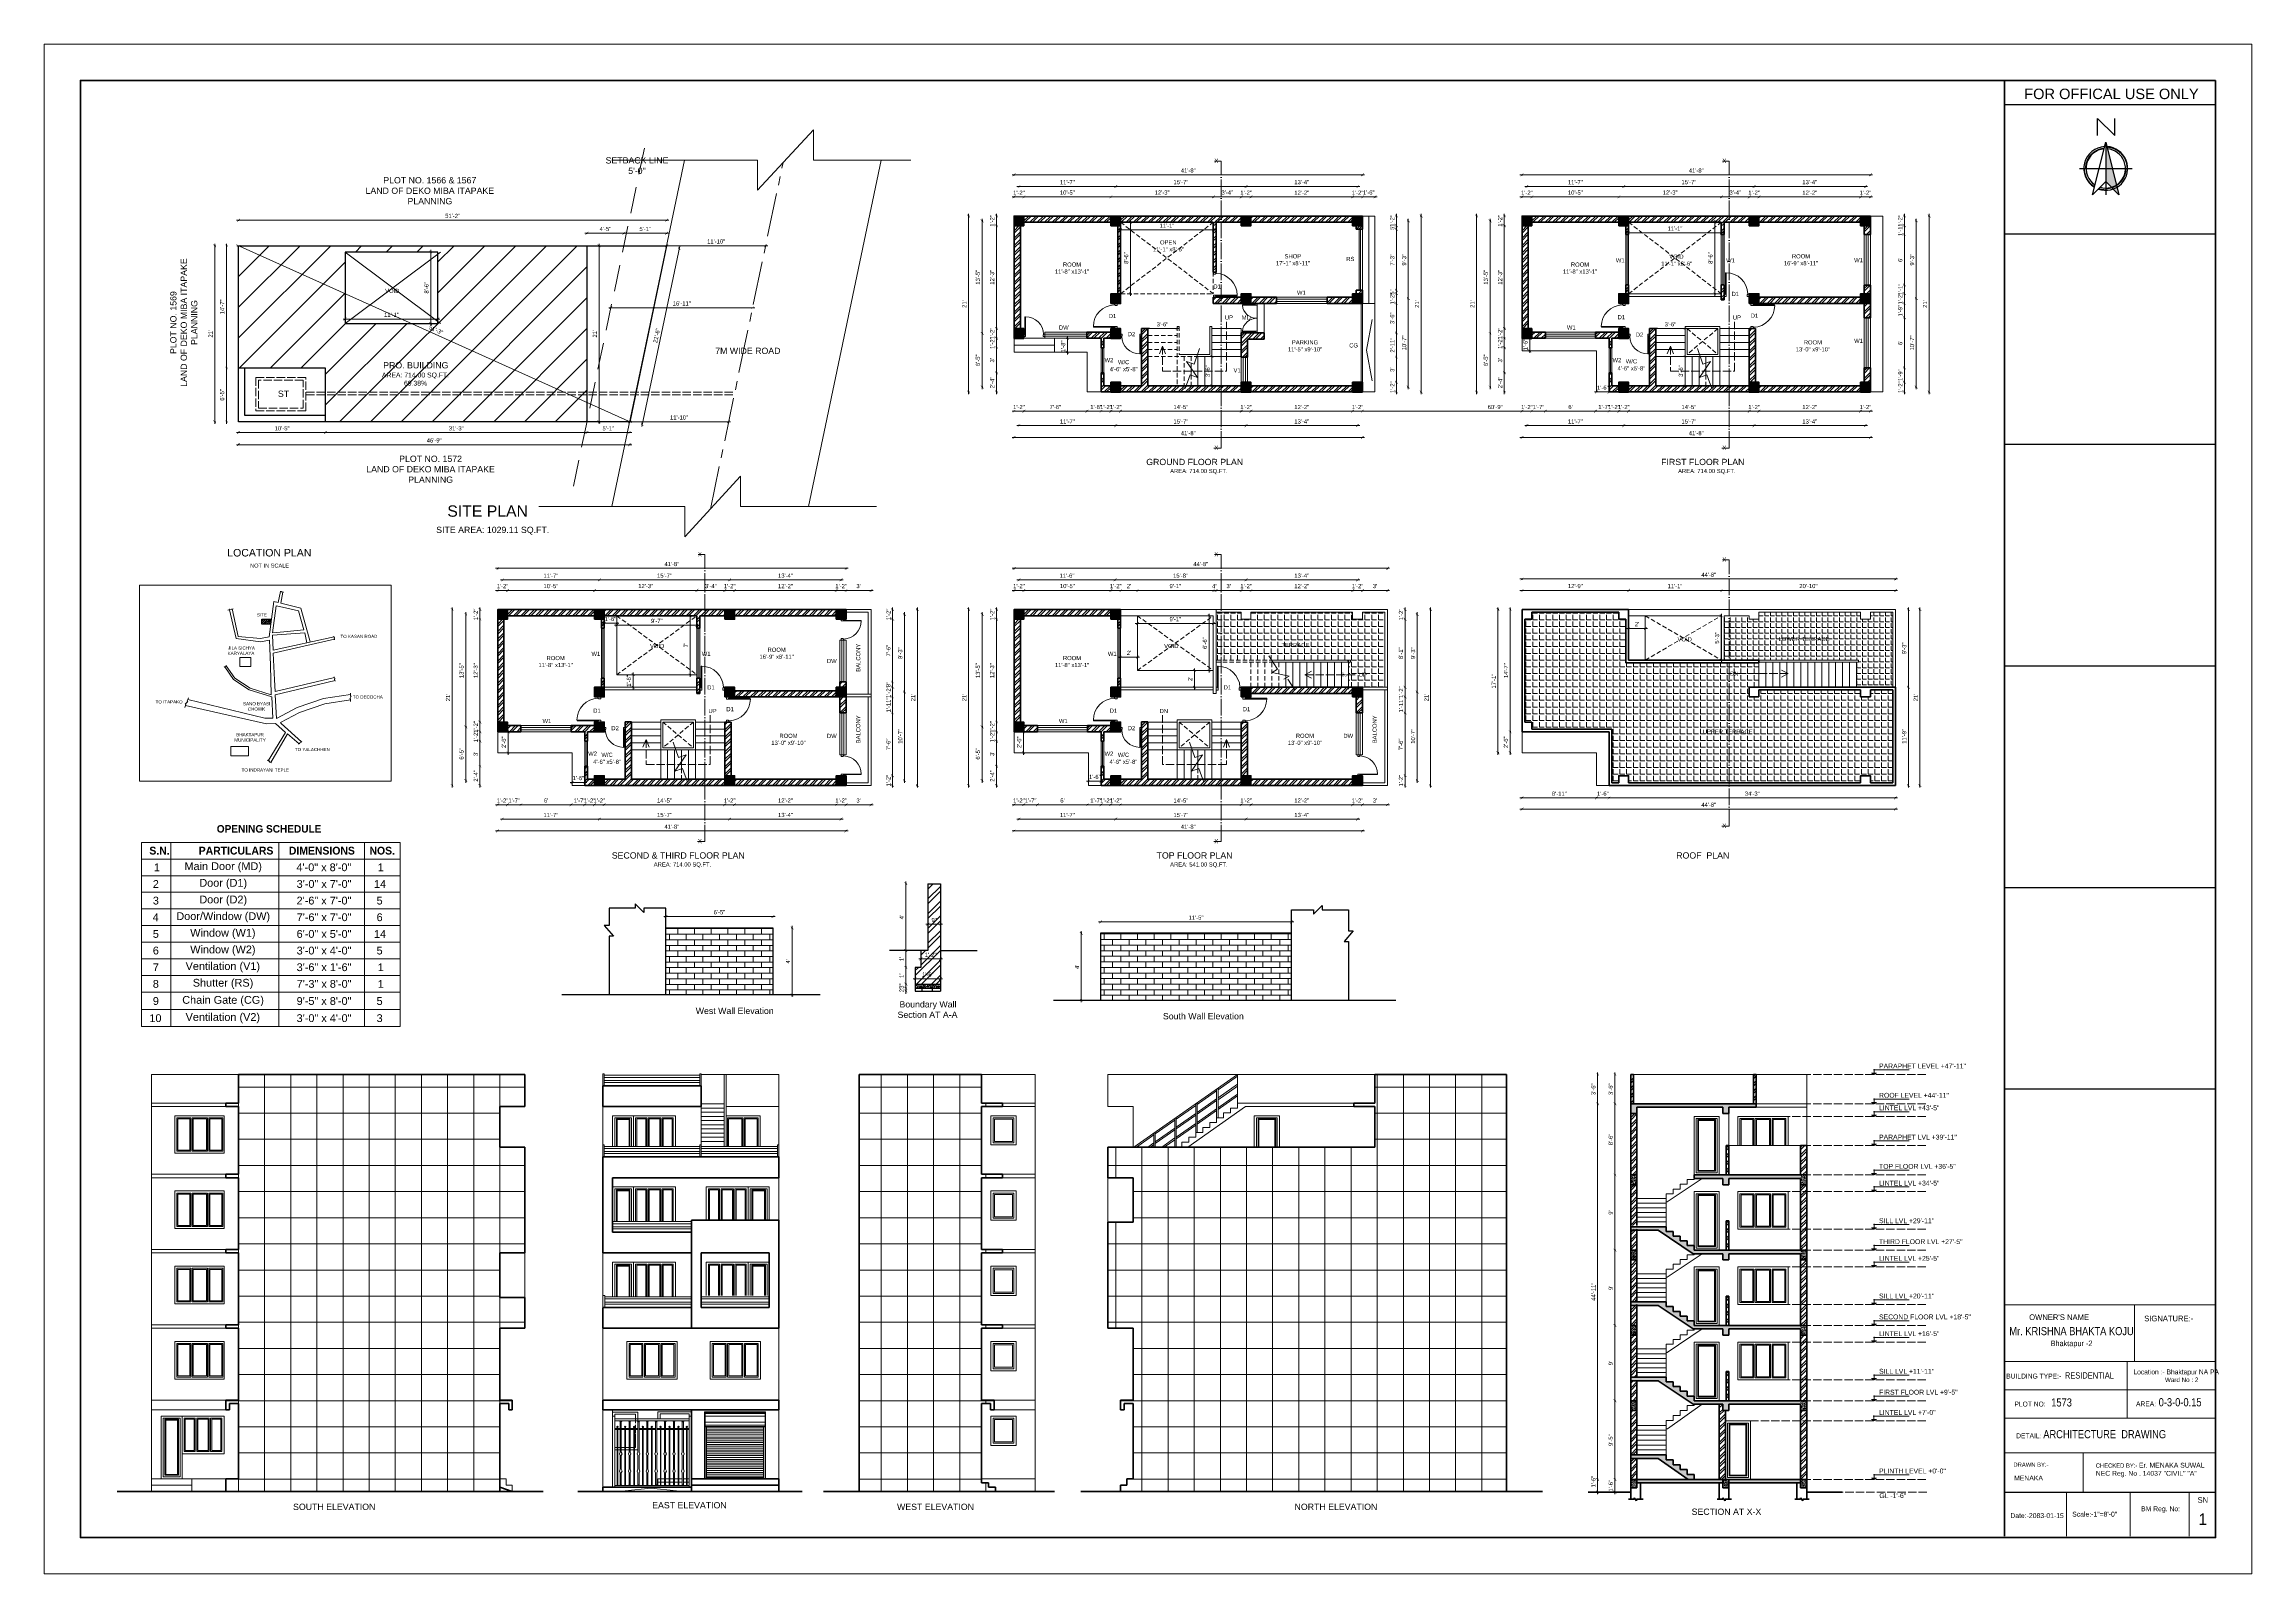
# Model space of a CAD drawing. Header units: inches. Extents: x -12073856 to 12321241, y -1226296 to 1319224.
# Drawn here: x 115797 to 118964, y 36149 to 38344 of the extents above; entities that cross this region are included whole.
import ezdxf

# ---------------------------------------------------------------- set-up
doc = ezdxf.new("R2010")
doc.units = ezdxf.units.IN
doc.header["$MEASUREMENT"] = 0
doc.header["$PDMODE"] = 35
for name, pattern in [('ACAD_ISO02W100', [15, 12, -3]), ('ACAD_ISO04W100', [30, 24, -3, 0, -3]), ('CENTER', [2, 1.25, -0.25, 0.25, -0.25]), ('CONTINU', [0]), ('DASHED', [19.05, 12.7, -6.35]), ('HIDDEN', [9.525, 6.35, -3.175])]:
    doc.linetypes.add(name, pattern=pattern)
for name, color, linetype, lineweight in [('BORDER', 7, 'Continuous', 60), ('Break Line', 125, 'CONTINU', 15), ('Centre Line', 7, 'CENTER', 18), ('cl', 4, 'ACAD_ISO04W100', 15), ('Column', 181, 'Continuous', 40), ('DIM', 6, 'Continuous', 9), ('Dimension', 130, 'Continuous', 9), ('DIMENTION', 140, 'Continuous', 0), ('dimentions', 5, 'Continuous', 9), ('door', 20, 'Continuous', 35), ('elevation', 181, 'Continuous', 20), ('Hatch', 9, 'Continuous', 9), ('Hidden', 254, 'ACAD_ISO02W100', 15), ('OUTLINE', 1, 'Continuous', 25), ('REINFORCEMENT', 2, 'Continuous', 40), ('REN', 242, 'Continuous', 30), ('rOAD', 40, 'Continuous', 18), ('SECTION', 7, 'ACAD_ISO04W100', 18), ('Setback Line', 2, 'DASHED', 13), ('Sill', 4, 'Continuous', 0), ('SITE BOUNDARY', 1, 'Continuous', 30), ('Stairs', 61, 'Continuous', 18), ('steps', 253, 'Continuous', 20), ('TEXT', 255, 'Continuous', 35), ('tiles', 30, 'Continuous', 5), ('Toilet', 7, 'Continuous', 25), ('TXT', 114, 'Continuous', 13), ('WALL', 1, 'Continuous', 30), ('Walls', 11, 'Continuous', 35), ('Window', 3, 'Continuous', 0), ('Windows', 151, 'Continuous', 15)]:
    doc.layers.add(name, color=color, linetype=linetype, lineweight=lineweight)
doc.styles.add('CEN', font='GOTHIC.TTF')
doc.styles.add('Lettring Text', font='arial.ttf')
doc.styles.add('PAGE LAYOUT', font='comic.ttf', dxfattribs={"height": 8})
doc.styles.add('S-111', font='tahoma.ttf', dxfattribs={"height": 8})
doc.styles.add('SEN', font='GOTHIC.TTF')
doc.styles.get("Standard").update_dxf_attribs({"font": 'arial.ttf'})
doc.styles.add('style4', font='ARIALN.TTF', dxfattribs={"height": 11})
doc.styles.add('TAHOMA', font='tahoma.ttf', dxfattribs={"height": 9})
doc.styles.add('Text', font='GOTHIC.TTF', dxfattribs={"height": 6})
doc.styles.add('TEXT-4', font='times.ttf', dxfattribs={"height": 7})
doc.dimstyles.new('Copy of Standard', dxfattribs={"dimtxt": 12, "dimasz": 4, "dimexe": 0, "dimexo": 6, "dimgap": 3, "dimtad": 1, "dimdec": 0, "dimzin": 0, "dimdsep": 46, "dimlunit": 4, "dimtxsty": 'Standard', "dimblk": 'ARCHTICK', "dimcen": 0.09, "dimdle": 3, "dimclrd": 256, "dimadec": 0, "dimazin": 0, "dimtfac": 1, "dimtdec": 0, "dimtofl": 0, "dimtmove": 0, "dimatfit": 3, "dimfxl": 1, "dimfxlon": 1, "dimtolj": 1, "dimtzin": 0, "dimlwd": -1, "dimarcsym": 0})
doc.dimstyles.new('Copy(2) of Standard', dxfattribs={"dimtxt": 6, "dimasz": 4, "dimexe": 0, "dimexo": 6, "dimgap": 3, "dimtad": 1, "dimdec": 0, "dimlfac": 0.5, "dimzin": 0, "dimdsep": 46, "dimlunit": 4, "dimtxsty": 'Standard', "dimblk": 'ARCHTICK', "dimcen": 0.09, "dimdle": 3, "dimclrd": 256, "dimadec": 0, "dimazin": 0, "dimtfac": 1, "dimtdec": 0, "dimtofl": 0, "dimtmove": 0, "dimatfit": 3, "dimfxl": 1, "dimfxlon": 1, "dimtolj": 1, "dimtzin": 0, "dimlwd": -1, "dimarcsym": 0})
doc.dimstyles.new('DIM-4', dxfattribs={"dimtxt": 4, "dimasz": 2, "dimexe": 0, "dimexo": 1, "dimgap": 1, "dimtad": 1, "dimdec": 0, "dimlfac": 0.5, "dimzin": 3, "dimdsep": 46, "dimlunit": 4, "dimtxsty": 'TEXT-4', "dimcen": 0.09, "dimadec": 0, "dimazin": 0, "dimtfac": 1, "dimtdec": 0, "dimtix": 1, "dimtofl": 0, "dimtmove": 2, "dimatfit": 2, "dimfxl": 1, "dimtolj": 1, "dimtzin": 0, "dimlwe": 5, "dimarcsym": 0})
doc.dimstyles.new('my dimension', dxfattribs={"dimtxt": 8, "dimasz": 1, "dimexe": 6, "dimexo": 12, "dimgap": 2, "dimtad": 1, "dimdec": 0, "dimrnd": 1.38778e-17, "dimzin": 4, "dimdsep": 46, "dimlunit": 3, "dimtxsty": 'Standard', "dimblk": 'ARROW', "dimcen": 0, "dimse1": 1, "dimse2": 1, "dimclrd": 256, "dimclre": 256, "dimclrt": 256, "dimadec": 5, "dimazin": 0, "dimtfac": 1, "dimtdec": 0, "dimtix": 1, "dimtmove": 2, "dimatfit": 1, "dimfxl": 1, "dimtolj": 1, "dimtzin": 0, "dimlwd": -1, "dimlwe": -1, "dimarcsym": 0})
doc.dimstyles.new("S-2'", dxfattribs={"dimscale": 96, "dimtxt": 9, "dimasz": 0.003, "dimexe": 0.09375, "dimexo": 0.09375, "dimgap": 0.0625, "dimtad": 1, "dimdec": 0, "dimlfac": 0.25, "dimzin": 3, "dimdsep": 46, "dimlunit": 3, "dimtxsty": 'S-111', "dimblk": 'S', "dimcen": 0.09375, "dimdle": 0.09375, "dimse1": 1, "dimse2": 1, "dimadec": 0, "dimazin": 1, "dimtfac": 1, "dimtdec": 0, "dimtix": 1, "dimtmove": 0, "dimatfit": 3, "dimldrblk": 'DOTSMALL', "dimfxl": 1, "dimtolj": 1, "dimtzin": 1, "dimarcsym": 0})
doc.dimstyles.get("Standard").update_dxf_attribs({"dimtxt": 6, "dimasz": 4, "dimexe": 0, "dimexo": 6, "dimgap": 3, "dimtad": 1, "dimdec": 0, "dimzin": 0, "dimdsep": 46, "dimlunit": 4, "dimtxsty": 'Standard', "dimblk": 'ARCHTICK', "dimcen": 0.09, "dimdle": 3, "dimclrd": 256, "dimadec": 0, "dimazin": 0, "dimtfac": 1, "dimtdec": 0, "dimtofl": 0, "dimtmove": 0, "dimatfit": 3, "dimfxl": 1, "dimfxlon": 1, "dimtolj": 1, "dimtzin": 0, "dimlwd": -1, "dimarcsym": 0})
pattern_1 = [(45, (-5399.04, -708.714), (-5.30330086, 5.30330086), []), (45, (-5395.504, -708.714), (-5.30330086, 5.30330086), [])]
pattern_2 = [(45, (-5398.04, -708.714), (-5.30330086, 5.30330086), []), (45, (-5394.504, -708.714), (-5.30330086, 5.30330086), [])]
pattern_3 = [(45, (-4670.357, -708.714), (-5.30330086, 5.30330086), []), (45, (-4666.821, -708.714), (-5.30330086, 5.30330086), [])]
pattern_4 = [(45, (-4669.357, -708.714), (-5.30330086, 5.30330086), []), (45, (-4665.821, -708.714), (-5.30330086, 5.30330086), [])]
pattern_5 = [(45, (-7289.62, 4e-11), (-5.30330086, 5.30330086), []), (45, (-7286.085, 4e-11), (-5.30330086, 5.30330086), [])]
pattern_6 = [(45, (-6139.794, -1273.291), (-5.30330086, 5.30330086), []), (45, (-6136.258, -1273.291), (-5.30330086, 5.30330086), [])]
pattern_7 = [(45, (-12690.477, 0), (-5.30330086, 5.30330086), []), (45, (-12686.941, 0), (-5.30330086, 5.30330086), [])]
pattern_8 = [(45, (-5399.04, -1273.291), (-5.30330086, 5.30330086), []), (45, (-5395.504, -1273.291), (-5.30330086, 5.30330086), [])]
pattern_9 = [(0, (-7308.185, 18.624), (0, 9.625), [7, -2.625]), (90, (-7308.185, 18.624), (-9.625, 6e-16), [7, -2.625])]
pattern_10 = [(50, (-19686.3022, 246.183), (2.151780548, -0.188256405), [0.225, -2.475]), (355, (-19686.3022, 246.183), (-0.416254, 2.2565764), [0.18, -1.98]), (100.4514445, (-19686.1229, 246.1673), (1.73552654, 2.068319973), [0.191220576, -2.103426336]), (46.1842, (-19686.3022, 246.783), (3.20172399, -0.49655784), [0.3375, -3.7125]), (96.6356355, (-19686.0354, 246.7416), (2.80398584, 2.9223558), [0.286831026, -3.15514128]), (351.184164, (-19686.3022, 246.783), (2.803985835, 2.9223558), [0.27, -2.97]), (21, (-19686.0022, 246.633), (1.790721156, -1.207856672), [0.225, -2.475]), (326, (-19686.0022, 246.633), (0.729945996, 2.175450135), [0.18, -1.98]), (71.4514447, (-19685.853, 246.5323), (2.52066713, 0.967593458), [0.19122057, -2.103426336]), (37.5, (-19686.3022, 246.18296), (0.036479566, 0.9986815615), [0, -1.956, 0, -2.01, 0, -1.9875]), (7.5, (-19686.3022, 246.183), (0.789208612, 1.183235136), [0, -1.146, 0, -1.911, 0, -0.7575]), (327.5, (-19686.9712, 246.18296), (1.6014673085, -0.067664615), [0, -0.75, 0, -2.34, 0, -3.105]), (317.5, (-19687.2712, 246.183), (1.749558508, 0.300314947), [0, -0.975, 0, -1.554, 0, -2.205])]
pattern_11 = [(45, (-19686.302, 246.183), (-5.30330086, 5.30330086), []), (45, (-19682.767, 246.183), (-5.30330086, 5.30330086), [])]
pattern_12 = [(45, (-19686.302, 231.183), (-5.30330086, 5.30330086), []), (45, (-19682.767, 231.183), (-5.30330086, 5.30330086), [])]
pattern_13 = [(45, (-19686.302, 236.183), (-5.30330086, 5.30330086), []), (45, (-19682.767, 236.183), (-5.30330086, 5.30330086), [])]
pattern_14 = [(45, (-19686.302, 241.183), (-5.30330086, 5.30330086), []), (45, (-19682.767, 241.183), (-5.30330086, 5.30330086), [])]
pattern_15 = [(50, (-19686.3022, 241.183), (2.151780548, -0.188256405), [0.225, -2.475]), (355, (-19686.3022, 241.183), (-0.416254, 2.2565764), [0.18, -1.98]), (100.4514445, (-19686.1229, 241.1673), (1.73552654, 2.068319973), [0.191220576, -2.103426336]), (46.1842, (-19686.3022, 241.783), (3.20172399, -0.49655784), [0.3375, -3.7125]), (96.6356355, (-19686.0354, 241.7416), (2.80398584, 2.9223558), [0.286831026, -3.15514128]), (351.184164, (-19686.3022, 241.783), (2.803985835, 2.9223558), [0.27, -2.97]), (21, (-19686.0022, 241.633), (1.790721156, -1.207856672), [0.225, -2.475]), (326, (-19686.0022, 241.633), (0.729945996, 2.175450135), [0.18, -1.98]), (71.4514447, (-19685.853, 241.5323), (2.52066713, 0.967593458), [0.19122057, -2.103426336]), (37.5, (-19686.3022, 241.18296), (0.036479566, 0.9986815615), [0, -1.956, 0, -2.01, 0, -1.9875]), (7.5, (-19686.3022, 241.183), (0.789208612, 1.183235136), [0, -1.146, 0, -1.911, 0, -0.7575]), (327.5, (-19686.9712, 241.18296), (1.6014673085, -0.067664615), [0, -0.75, 0, -2.34, 0, -3.105]), (317.5, (-19687.2712, 241.183), (1.749558508, 0.300314947), [0, -0.975, 0, -1.554, 0, -2.205])]
pattern_16 = [(50, (-19686.3022, 236.183), (2.151780548, -0.188256405), [0.225, -2.475]), (355, (-19686.3022, 236.183), (-0.416254, 2.2565764), [0.18, -1.98]), (100.4514445, (-19686.1229, 236.1673), (1.73552654, 2.068319973), [0.191220576, -2.103426336]), (46.1842, (-19686.3022, 236.783), (3.20172399, -0.49655784), [0.3375, -3.7125]), (96.6356355, (-19686.0354, 236.7416), (2.80398584, 2.9223558), [0.286831026, -3.15514128]), (351.184164, (-19686.3022, 236.783), (2.803985835, 2.9223558), [0.27, -2.97]), (21, (-19686.0022, 236.633), (1.790721156, -1.207856672), [0.225, -2.475]), (326, (-19686.0022, 236.633), (0.729945996, 2.175450135), [0.18, -1.98]), (71.4514447, (-19685.853, 236.5323), (2.52066713, 0.967593458), [0.19122057, -2.103426336]), (37.5, (-19686.3022, 236.18296), (0.036479566, 0.9986815615), [0, -1.956, 0, -2.01, 0, -1.9875]), (7.5, (-19686.3022, 236.183), (0.789208612, 1.183235136), [0, -1.146, 0, -1.911, 0, -0.7575]), (327.5, (-19686.9712, 236.18296), (1.6014673085, -0.067664615), [0, -0.75, 0, -2.34, 0, -3.105]), (317.5, (-19687.2712, 236.183), (1.749558508, 0.300314947), [0, -0.975, 0, -1.554, 0, -2.205])]
pattern_17 = [(50, (-19686.3022, 231.183), (2.151780548, -0.188256405), [0.225, -2.475]), (355, (-19686.3022, 231.183), (-0.416254, 2.2565764), [0.18, -1.98]), (100.4514445, (-19686.1229, 231.1673), (1.73552654, 2.068319973), [0.191220576, -2.103426336]), (46.1842, (-19686.3022, 231.783), (3.20172399, -0.49655784), [0.3375, -3.7125]), (96.6356355, (-19686.0354, 231.7416), (2.80398584, 2.9223558), [0.286831026, -3.15514128]), (351.184164, (-19686.3022, 231.783), (2.803985835, 2.9223558), [0.27, -2.97]), (21, (-19686.0022, 231.633), (1.790721156, -1.207856672), [0.225, -2.475]), (326, (-19686.0022, 231.633), (0.729945996, 2.175450135), [0.18, -1.98]), (71.4514447, (-19685.853, 231.5323), (2.52066713, 0.967593458), [0.19122057, -2.103426336]), (37.5, (-19686.3022, 231.18296), (0.036479566, 0.9986815615), [0, -1.956, 0, -2.01, 0, -1.9875]), (7.5, (-19686.3022, 231.183), (0.789208612, 1.183235136), [0, -1.146, 0, -1.911, 0, -0.7575]), (327.5, (-19686.9712, 231.18296), (1.6014673085, -0.067664615), [0, -0.75, 0, -2.34, 0, -3.105]), (317.5, (-19687.2712, 231.183), (1.749558508, 0.300314947), [0, -0.975, 0, -1.554, 0, -2.205])]
pattern_18 = [(50, (-18460.6162, 246.183), (2.151780548, -0.188256405), [0.225, -2.475]), (355, (-18460.6162, 246.183), (-0.416254, 2.2565764), [0.18, -1.98]), (100.4514445, (-18460.437, 246.1673), (1.73552654, 2.068319973), [0.191220576, -2.103426336]), (46.1842, (-18460.6162, 246.783), (3.20172399, -0.49655784), [0.3375, -3.7125]), (96.6356355, (-18460.3494, 246.7416), (2.80398584, 2.9223558), [0.286831026, -3.15514128]), (351.184164, (-18460.6162, 246.783), (2.803985835, 2.9223558), [0.27, -2.97]), (21, (-18460.3162, 246.633), (1.790721156, -1.207856672), [0.225, -2.475]), (326, (-18460.3162, 246.633), (0.729945996, 2.175450135), [0.18, -1.98]), (71.4514447, (-18460.167, 246.5323), (2.52066713, 0.967593458), [0.19122057, -2.103426336]), (37.5, (-18460.61625, 246.18296), (0.036479566, 0.9986815615), [0, -1.956, 0, -2.01, 0, -1.9875]), (7.5, (-18460.6162, 246.183), (0.789208612, 1.183235136), [0, -1.146, 0, -1.911, 0, -0.7575]), (327.5, (-18461.28525, 246.18296), (1.6014673085, -0.067664615), [0, -0.75, 0, -2.34, 0, -3.105]), (317.5, (-18461.5852, 246.183), (1.749558508, 0.300314947), [0, -0.975, 0, -1.554, 0, -2.205])]
pattern_19 = [(90, (-3680.62, 0), (-12.5, 0), [])]

# ---------------------------------------------------------------- blocks, each defined once
blk = doc.blocks.new('_ArchTick')
at = {"color": 0, "linetype": 'ByBlock', "const_width": 0.15}
blk.add_lwpolyline([(-0.5, -0.5), (0.5, 0.5)], dxfattribs=at)
blk = doc.blocks.new('*D1546')
at = {"layer": 'Defpoints', "color": 0, "transparency": 16777216}
for p in [(116690, 38072.3), (116628.7, 38054.3), (116690, 38054.3)]:
    blk.add_point(p, dxfattribs=at)
at = {"layer": 'Dimension', "transparency": 16777216}
blk.add_line((116625.7, 38072.3), (116693, 38072.3), dxfattribs=at)
at = {"layer": 'Dimension', "color": 0, "lineweight": -2, "transparency": 16777216}
for p, q in [((116628.7, 38071.3), (116628.7, 38072.3)), ((116690, 38071.3), (116690, 38072.3))]:
    blk.add_line(p, q, dxfattribs=at)
at = {"layer": 'Dimension', "transparency": 16777216, "xscale": 4, "yscale": 4, "zscale": 4, "rotation": 180}
blk.add_blockref('_ArchTick', (116628.7, 38072.3), dxfattribs=at)
at = {"layer": 'Dimension', "transparency": 16777216, "xscale": 4, "yscale": 4, "zscale": 4}
blk.add_blockref('_ArchTick', (116690, 38072.3), dxfattribs=at)
at = {"layer": 'Dimension', "color": 0, "lineweight": -2, "transparency": 16777216, "insert": (116659.3, 38078.4), "char_height": 6, "attachment_point": 5}
blk.add_mtext('\\A1;5\'-1"', dxfattribs=at)
blk = doc.blocks.new('*D1547')
at = {"layer": 'Defpoints', "color": 0, "transparency": 16777216}
for p in [(116575.7, 37801.8), (116575.7, 37786.2), (116637, 37801.8)]:
    blk.add_point(p, dxfattribs=at)
at = {"layer": 'Dimension', "transparency": 16777216}
blk.add_line((116640, 37786.2), (116572.7, 37786.2), dxfattribs=at)
at = {"layer": 'Dimension', "color": 0, "lineweight": -2, "transparency": 16777216}
for p, q in [((116575.7, 37787.2), (116575.7, 37786.2)), ((116637, 37787.2), (116637, 37786.2))]:
    blk.add_line(p, q, dxfattribs=at)
at = {"layer": 'Dimension', "transparency": 16777216, "xscale": 4, "yscale": 4, "zscale": 4, "rotation": 180}
blk.add_blockref('_ArchTick', (116575.7, 37786.2), dxfattribs=at)
at = {"layer": 'Dimension', "transparency": 16777216, "xscale": 4, "yscale": 4, "zscale": 4}
blk.add_blockref('_ArchTick', (116637, 37786.2), dxfattribs=at)
at = {"layer": 'Dimension', "color": 0, "lineweight": -2, "transparency": 16777216, "insert": (116606.3, 37792.3), "char_height": 6, "attachment_point": 5}
blk.add_mtext('\\A1;5\'-1"', dxfattribs=at)
blk = doc.blocks.new('*D1548')
at = {"layer": 'Defpoints', "color": 0, "transparency": 16777216}
for p in [(116200.8, 37801.8), (116200.8, 37786.2), (116575.7, 37801.8)]:
    blk.add_point(p, dxfattribs=at)
at = {"layer": 'Dimension', "transparency": 16777216}
blk.add_line((116578.7, 37786.2), (116197.8, 37786.2), dxfattribs=at)
at = {"layer": 'Dimension', "color": 0, "lineweight": -2, "transparency": 16777216}
for p, q in [((116200.8, 37787.2), (116200.8, 37786.2)), ((116575.7, 37787.2), (116575.7, 37786.2))]:
    blk.add_line(p, q, dxfattribs=at)
at = {"layer": 'Dimension', "transparency": 16777216, "xscale": 4, "yscale": 4, "zscale": 4, "rotation": 180}
blk.add_blockref('_ArchTick', (116200.8, 37786.2), dxfattribs=at)
at = {"layer": 'Dimension', "transparency": 16777216, "xscale": 4, "yscale": 4, "zscale": 4}
blk.add_blockref('_ArchTick', (116575.7, 37786.2), dxfattribs=at)
at = {"layer": 'Dimension', "color": 0, "lineweight": -2, "transparency": 16777216, "insert": (116388.2, 37792.3), "char_height": 6, "attachment_point": 5}
blk.add_mtext('\\A1;31\'-3"', dxfattribs=at)
blk = doc.blocks.new('*D1549')
at = {"layer": 'Defpoints', "color": 0, "transparency": 16777216}
for p in [(116076, 37801.8), (116076, 37786.2), (116200.8, 37801.8)]:
    blk.add_point(p, dxfattribs=at)
at = {"layer": 'Windows', "transparency": 16777216}
blk.add_line((116203.8, 37786.2), (116073, 37786.2), dxfattribs=at)
at = {"layer": 'Windows', "color": 0, "lineweight": -2, "transparency": 16777216}
for p, q in [((116076, 37787.2), (116076, 37786.2)), ((116200.8, 37787.2), (116200.8, 37786.2))]:
    blk.add_line(p, q, dxfattribs=at)
at = {"layer": 'Windows', "transparency": 16777216, "xscale": 4, "yscale": 4, "zscale": 4, "rotation": 180}
blk.add_blockref('_ArchTick', (116076, 37786.2), dxfattribs=at)
at = {"layer": 'Windows', "transparency": 16777216, "xscale": 4, "yscale": 4, "zscale": 4}
blk.add_blockref('_ArchTick', (116200.8, 37786.2), dxfattribs=at)
at = {"layer": 'Windows', "color": 0, "lineweight": -2, "transparency": 16777216, "insert": (116138.4, 37792.3), "char_height": 6, "attachment_point": 5}
blk.add_mtext('\\A1;10\'-5"', dxfattribs=at)
blk = doc.blocks.new('*D1550')
at = {"layer": 'Defpoints', "color": 0, "transparency": 16777216}
for p in [(116076, 38054.3), (116076, 38054.3), (116637, 37801.8)]:
    blk.add_point(p, dxfattribs=at)
at = {"layer": 'Dimension', "transparency": 16777216}
blk.add_line((116639.7, 37800.6), (116073.2, 38055.6), dxfattribs=at)
at = {"layer": 'Dimension', "transparency": 16777216, "xscale": 4, "yscale": 4, "zscale": 4}
for p, rotation in [((116076, 38054.3), 155.7682148138316), ((116637, 37801.8), 335.7682148138316)]:
    blk.add_blockref('_ArchTick', p, dxfattribs=dict(at, rotation=rotation))
at = {"layer": 'Dimension', "color": 0, "lineweight": -2, "transparency": 16777216, "insert": (116359, 37933.6), "char_height": 6, "attachment_point": 5, "rotation": 335.7682}
blk.add_mtext('\\A1;51\'-3"', dxfattribs=at)
blk = doc.blocks.new('*D1551')
at = {"layer": 'Defpoints', "color": 0, "transparency": 16777216}
for p in [(116076, 38054.3), (116058.5, 37878.8), (116076, 37878.8)]:
    blk.add_point(p, dxfattribs=at)
at = {"layer": 'Dimension', "transparency": 16777216}
blk.add_line((116058.5, 38057.3), (116058.5, 37875.8), dxfattribs=at)
at = {"layer": 'Dimension', "color": 0, "lineweight": -2, "transparency": 16777216}
for p, q in [((116059.5, 38054.3), (116058.5, 38054.3)), ((116059.5, 37878.8), (116058.5, 37878.8))]:
    blk.add_line(p, q, dxfattribs=at)
at = {"layer": 'Dimension', "transparency": 16777216, "xscale": 4, "yscale": 4, "zscale": 4}
for p, rotation in [((116058.5, 38054.3), 90), ((116058.5, 37878.8), 270)]:
    blk.add_blockref('_ArchTick', p, dxfattribs=dict(at, rotation=rotation))
at = {"layer": 'Dimension', "color": 0, "lineweight": -2, "transparency": 16777216, "insert": (116052.5, 37966.6), "char_height": 6, "attachment_point": 5, "rotation": 90}
blk.add_mtext('\\A1;14\'-7"', dxfattribs=at)
blk = doc.blocks.new('*D1552')
at = {"layer": 'Defpoints', "color": 0, "transparency": 16777216}
for p in [(116690, 38054.3), (116637, 37801.8), (116655, 37798.1)]:
    blk.add_point(p, dxfattribs=at)
at = {"layer": 'Dimension', "transparency": 16777216}
blk.add_line((116708.7, 38053.5), (116654.4, 37795.1), dxfattribs=at)
at = {"layer": 'Dimension', "color": 0, "lineweight": -2, "transparency": 16777216}
for p, q in [((116707.1, 38050.8), (116708, 38050.6)), ((116654.1, 37798.3), (116655, 37798.1))]:
    blk.add_line(p, q, dxfattribs=at)
at = {"layer": 'Dimension', "transparency": 16777216, "xscale": 4, "yscale": 4, "zscale": 4}
for p, rotation in [((116708, 38050.6), 78.14558705719465), ((116655, 37798.1), 258.1455870571946)]:
    blk.add_blockref('_ArchTick', p, dxfattribs=dict(at, rotation=rotation))
at = {"layer": 'Dimension', "color": 0, "lineweight": -2, "transparency": 16777216, "insert": (116675.6, 37925.5), "char_height": 6, "attachment_point": 5, "rotation": 78.1456}
blk.add_mtext('\\A1;21\'-6"', dxfattribs=at)
blk = doc.blocks.new('*D1553')
at = {"layer": 'Defpoints', "color": 0, "transparency": 16777216}
for p in [(116690, 38091), (116076, 38054.3), (116690, 38054.3)]:
    blk.add_point(p, dxfattribs=at)
at = {"layer": 'Dimension', "transparency": 16777216}
blk.add_line((116073, 38091), (116693, 38091), dxfattribs=at)
at = {"layer": 'Dimension', "color": 0, "lineweight": -2, "transparency": 16777216}
for p, q in [((116076, 38090), (116076, 38091)), ((116690, 38090), (116690, 38091))]:
    blk.add_line(p, q, dxfattribs=at)
at = {"layer": 'Dimension', "transparency": 16777216, "xscale": 4, "yscale": 4, "zscale": 4, "rotation": 180}
blk.add_blockref('_ArchTick', (116076, 38091), dxfattribs=at)
at = {"layer": 'Dimension', "transparency": 16777216, "xscale": 4, "yscale": 4, "zscale": 4}
blk.add_blockref('_ArchTick', (116690, 38091), dxfattribs=at)
at = {"layer": 'Dimension', "color": 0, "lineweight": -2, "transparency": 16777216, "insert": (116383, 38097.1), "char_height": 6, "attachment_point": 5}
blk.add_mtext('\\A1;51\'-2"', dxfattribs=at)
blk = doc.blocks.new('*D1554')
at = {"layer": 'Defpoints', "color": 0, "transparency": 16777216}
for p in [(116076, 37801.8), (116637, 37801.8), (116637, 37768.9)]:
    blk.add_point(p, dxfattribs=at)
at = {"layer": 'Dimension', "transparency": 16777216}
blk.add_line((116073, 37768.9), (116640, 37768.9), dxfattribs=at)
at = {"layer": 'Dimension', "color": 0, "lineweight": -2, "transparency": 16777216}
for p, q in [((116076, 37769.9), (116076, 37768.9)), ((116637, 37769.9), (116637, 37768.9))]:
    blk.add_line(p, q, dxfattribs=at)
at = {"layer": 'Dimension', "transparency": 16777216, "xscale": 4, "yscale": 4, "zscale": 4, "rotation": 180}
blk.add_blockref('_ArchTick', (116076, 37768.9), dxfattribs=at)
at = {"layer": 'Dimension', "transparency": 16777216, "xscale": 4, "yscale": 4, "zscale": 4}
blk.add_blockref('_ArchTick', (116637, 37768.9), dxfattribs=at)
at = {"layer": 'Dimension', "color": 0, "lineweight": -2, "transparency": 16777216, "insert": (116356.5, 37775), "char_height": 6, "attachment_point": 5}
blk.add_mtext('\\A1;46\'-9"', dxfattribs=at)
blk = doc.blocks.new('*D1618')
at = {"layer": 'Defpoints', "color": 0, "transparency": 16777216}
for p in [(116610, 37965.4), (116610, 37965.4), (116813.3, 37965.4)]:
    blk.add_point(p, dxfattribs=at)
at = {"layer": 'Dimension', "transparency": 16777216}
blk.add_line((116816.3, 37965.4), (116607, 37965.4), dxfattribs=at)
at = {"layer": 'Dimension', "transparency": 16777216, "xscale": 4, "yscale": 4, "zscale": 4, "rotation": 180}
blk.add_blockref('_ArchTick', (116610, 37965.4), dxfattribs=at)
at = {"layer": 'Dimension', "transparency": 16777216, "xscale": 4, "yscale": 4, "zscale": 4}
blk.add_blockref('_ArchTick', (116813.3, 37965.4), dxfattribs=at)
at = {"layer": 'Dimension', "color": 0, "lineweight": -2, "transparency": 16777216, "insert": (116711.7, 37971.5), "char_height": 6, "attachment_point": 5}
blk.add_mtext('\\A1;16\'-11"', dxfattribs=at)
blk = doc.blocks.new('*D1555')
at = {"layer": 'Defpoints', "color": 0, "transparency": 16777216}
for p in [(116575.7, 38072.3), (116575.7, 38054.3), (116628.7, 38054.3)]:
    blk.add_point(p, dxfattribs=at)
at = {"layer": 'Dimension', "transparency": 16777216}
blk.add_line((116631.7, 38072.3), (116572.7, 38072.3), dxfattribs=at)
at = {"layer": 'Dimension', "color": 0, "lineweight": -2, "transparency": 16777216}
for p, q in [((116575.7, 38071.3), (116575.7, 38072.3)), ((116628.7, 38071.3), (116628.7, 38072.3))]:
    blk.add_line(p, q, dxfattribs=at)
at = {"layer": 'Dimension', "transparency": 16777216, "xscale": 4, "yscale": 4, "zscale": 4, "rotation": 180}
blk.add_blockref('_ArchTick', (116575.7, 38072.3), dxfattribs=at)
at = {"layer": 'Dimension', "transparency": 16777216, "xscale": 4, "yscale": 4, "zscale": 4}
blk.add_blockref('_ArchTick', (116628.7, 38072.3), dxfattribs=at)
at = {"layer": 'Dimension', "color": 0, "lineweight": -2, "transparency": 16777216, "insert": (116602.2, 38078.4), "char_height": 6, "attachment_point": 5}
blk.add_mtext('\\A1;4\'-5"', dxfattribs=at)
blk = doc.blocks.new('*D1619')
at = {"layer": 'Defpoints', "color": 0, "transparency": 16777216}
for p in [(116637, 37801.8), (116778.7, 37801.8), (116778.7, 37800.4)]:
    blk.add_point(p, dxfattribs=at)
at = {"layer": 'Dimension', "transparency": 16777216}
blk.add_line((116634, 37801.8), (116781.7, 37801.8), dxfattribs=at)
at = {"layer": 'Dimension', "transparency": 16777216, "xscale": 4, "yscale": 4, "zscale": 4, "rotation": 180}
blk.add_blockref('_ArchTick', (116637, 37801.8), dxfattribs=at)
at = {"layer": 'Dimension', "transparency": 16777216, "xscale": 4, "yscale": 4, "zscale": 4}
blk.add_blockref('_ArchTick', (116778.7, 37801.8), dxfattribs=at)
at = {"layer": 'Dimension', "color": 0, "lineweight": -2, "transparency": 16777216, "insert": (116707.8, 37807.9), "char_height": 6, "attachment_point": 5}
blk.add_mtext('\\A1;11\'-10"', dxfattribs=at)
blk = doc.blocks.new('*D1556')
at = {"layer": 'Defpoints', "color": 0, "transparency": 16777216}
for p in [(116690, 38054.3), (116832, 38054.3), (116832, 38054.3)]:
    blk.add_point(p, dxfattribs=at)
at = {"layer": 'Dimension', "transparency": 16777216}
blk.add_line((116687, 38054.3), (116835, 38054.3), dxfattribs=at)
at = {"layer": 'Dimension', "transparency": 16777216, "xscale": 4, "yscale": 4, "zscale": 4, "rotation": 180}
blk.add_blockref('_ArchTick', (116690, 38054.3), dxfattribs=at)
at = {"layer": 'Dimension', "transparency": 16777216, "xscale": 4, "yscale": 4, "zscale": 4}
blk.add_blockref('_ArchTick', (116832, 38054.3), dxfattribs=at)
at = {"layer": 'Dimension', "color": 0, "lineweight": -2, "transparency": 16777216, "insert": (116761, 38060.4), "char_height": 6, "attachment_point": 5}
blk.add_mtext('\\A1;11\'-10"', dxfattribs=at)
blk = doc.blocks.new('colm')
at = {"layer": 'Hatch'}
h = blk.add_hatch(color=256, dxfattribs=at)
h.dxf.hatch_style = 1
h.paths.add_polyline_path([(66705.7, 8319.7), (66705.7, 8307.7), (66717.7, 8307.7), (66717.7, 8319.7)])
at = {"layer": 'Column'}
blk.add_lwpolyline([(66705.7, 8307.7), (66717.7, 8307.7), (66717.7, 8319.7), (66705.7, 8319.7)], close=True, dxfattribs=at)
blk = doc.blocks.new('GFFGS')
at = {"layer": 'Windows'}
for p, q in [((97915.2, 19628.6), (97915.2, 19658.7)), ((97916.2, 19658.7), (97915.2, 19658.7)), ((97916.2, 19627.7), (97916.2, 19658.8)), ((97915.2, 19628.6), (97913.3, 19628.6)), ((97913.3, 19628.6), (97913.3, 19624.7)), ((97913.3, 19624.7), (97916.2, 19624.7)), ((97915.2, 19627.7), (97915.2, 19628.6)), ((97916.2, 19627.7), (97915.2, 19627.7)), ((97916.2, 19624.7), (97916.2, 19627.7)), ((97946.4, 19624.7), (97946.4, 19627.7)), ((97946.4, 19627.7), (97947.3, 19627.7)), ((97949.3, 19624.7), (97946.4, 19624.7)), ((97947.3, 19627.7), (97947.3, 19628.6)), ((97947.3, 19628.6), (97949.3, 19628.6)), ((97949.3, 19628.6), (97949.3, 19624.7))]:
    blk.add_line(p, q, dxfattribs=at)
blk.add_arc((97916.3, 19627.7), 31.1, 1.7801, 90.1235, dxfattribs=at)
blk = doc.blocks.new('hghdg')
at = {"layer": 'Windows'}
for p, q in [((98024.5, 19731.6), (98022.6, 19731.6)), ((98022.6, 19731.6), (98022.6, 19727.7)), ((98022.6, 19727.7), (98025.5, 19727.7)), ((98024.5, 19731.6), (98024.5, 19751.9)), ((98025.5, 19751.9), (98024.5, 19751.9)), ((98024.5, 19730.7), (98024.5, 19731.6)), ((98025.5, 19730.7), (98024.5, 19730.7)), ((98025.5, 19730.7), (98025.5, 19751.9)), ((98025.5, 19727.7), (98025.5, 19730.7)), ((98067.6, 19730.7), (98067.6, 19751.9)), ((98067.6, 19751.9), (98068.6, 19751.9)), ((98067.6, 19727.7), (98067.6, 19730.7)), ((98067.6, 19730.7), (98068.6, 19730.7)), ((98070.5, 19727.7), (98067.6, 19727.7)), ((98068.6, 19731.6), (98068.6, 19751.9)), ((98068.6, 19730.7), (98068.6, 19731.6)), ((98068.6, 19731.6), (98070.5, 19731.6)), ((98070.5, 19731.6), (98070.5, 19727.7))]:
    blk.add_line(p, q, dxfattribs=at)
for centre, radius, start, end in [((98022.7, 19728.2), 23.9, 358.9393, 83.2199), ((98069.5, 19729), 22.9, 94.6313, 183.2095)]:
    blk.add_arc(centre, radius, start, end, dxfattribs=at)
blk = doc.blocks.new('*D1620')
at = {"layer": 'Defpoints', "color": 0, "transparency": 16777216}
for p in [(117202.4, 38124.5), (117188.4, 38097), (117202.4, 38097)]:
    blk.add_point(p, dxfattribs=at)
at = {"layer": 'Dimension', "transparency": 16777216}
blk.add_line((117185.4, 38124.5), (117205.4, 38124.5), dxfattribs=at)
at = {"layer": 'Dimension', "color": 0, "lineweight": -2, "transparency": 16777216}
for p, q in [((117188.4, 38123.5), (117188.4, 38124.5)), ((117202.4, 38123.5), (117202.4, 38124.5))]:
    blk.add_line(p, q, dxfattribs=at)
at = {"layer": 'Dimension', "transparency": 16777216, "xscale": 4, "yscale": 4, "zscale": 4, "rotation": 180}
blk.add_blockref('_ArchTick', (117188.4, 38124.5), dxfattribs=at)
at = {"layer": 'Dimension', "transparency": 16777216, "xscale": 4, "yscale": 4, "zscale": 4}
blk.add_blockref('_ArchTick', (117202.4, 38124.5), dxfattribs=at)
at = {"layer": 'Dimension', "color": 0, "lineweight": -2, "transparency": 16777216, "insert": (117195.4, 38130.5), "char_height": 6, "attachment_point": 5}
blk.add_mtext('\\A1;1\'-2"', dxfattribs=at)
blk = doc.blocks.new('*D1621')
at = {"layer": 'Defpoints', "color": 0, "transparency": 16777216}
for p in [(117327.2, 38124.5), (117202.4, 38097), (117327.2, 38097)]:
    blk.add_point(p, dxfattribs=at)
at = {"layer": 'Dimension', "transparency": 16777216}
blk.add_line((117199.4, 38124.5), (117330.2, 38124.5), dxfattribs=at)
at = {"layer": 'Dimension', "color": 0, "lineweight": -2, "transparency": 16777216}
for p, q in [((117202.4, 38123.5), (117202.4, 38124.5)), ((117327.2, 38123.5), (117327.2, 38124.5))]:
    blk.add_line(p, q, dxfattribs=at)
at = {"layer": 'Dimension', "transparency": 16777216, "xscale": 4, "yscale": 4, "zscale": 4, "rotation": 180}
blk.add_blockref('_ArchTick', (117202.4, 38124.5), dxfattribs=at)
at = {"layer": 'Dimension', "transparency": 16777216, "xscale": 4, "yscale": 4, "zscale": 4}
blk.add_blockref('_ArchTick', (117327.2, 38124.5), dxfattribs=at)
at = {"layer": 'Dimension', "color": 0, "lineweight": -2, "transparency": 16777216, "insert": (117264.8, 38130.6), "char_height": 6, "attachment_point": 5}
blk.add_mtext('\\A1;10\'-5"', dxfattribs=at)
blk = doc.blocks.new('*D1622')
at = {"layer": 'Defpoints', "color": 0, "transparency": 16777216}
for p in [(117528.2, 38124.5), (117514.2, 38097), (117528.2, 38097)]:
    blk.add_point(p, dxfattribs=at)
at = {"layer": 'Dimension', "transparency": 16777216}
blk.add_line((117511.2, 38124.5), (117531.2, 38124.5), dxfattribs=at)
at = {"layer": 'Dimension', "color": 0, "lineweight": -2, "transparency": 16777216}
for p, q in [((117514.2, 38123.5), (117514.2, 38124.5)), ((117528.2, 38123.5), (117528.2, 38124.5))]:
    blk.add_line(p, q, dxfattribs=at)
at = {"layer": 'Dimension', "transparency": 16777216, "xscale": 4, "yscale": 4, "zscale": 4, "rotation": 180}
blk.add_blockref('_ArchTick', (117514.2, 38124.5), dxfattribs=at)
at = {"layer": 'Dimension', "transparency": 16777216, "xscale": 4, "yscale": 4, "zscale": 4}
blk.add_blockref('_ArchTick', (117528.2, 38124.5), dxfattribs=at)
at = {"layer": 'Dimension', "color": 0, "lineweight": -2, "transparency": 16777216, "insert": (117521.2, 38130.5), "char_height": 6, "attachment_point": 5}
blk.add_mtext('\\A1;1\'-2"', dxfattribs=at)
blk = doc.blocks.new('*D1623')
at = {"layer": 'Defpoints', "color": 0, "transparency": 16777216}
for p in [(117674.1, 38124.5), (117528.2, 38097), (117674.1, 38097)]:
    blk.add_point(p, dxfattribs=at)
at = {"layer": 'Dimension', "transparency": 16777216}
blk.add_line((117525.2, 38124.5), (117677.1, 38124.5), dxfattribs=at)
at = {"layer": 'Dimension', "color": 0, "lineweight": -2, "transparency": 16777216}
for p, q in [((117528.2, 38123.5), (117528.2, 38124.5)), ((117674.1, 38123.5), (117674.1, 38124.5))]:
    blk.add_line(p, q, dxfattribs=at)
at = {"layer": 'Dimension', "transparency": 16777216, "xscale": 4, "yscale": 4, "zscale": 4, "rotation": 180}
blk.add_blockref('_ArchTick', (117528.2, 38124.5), dxfattribs=at)
at = {"layer": 'Dimension', "transparency": 16777216, "xscale": 4, "yscale": 4, "zscale": 4}
blk.add_blockref('_ArchTick', (117674.1, 38124.5), dxfattribs=at)
at = {"layer": 'Dimension', "color": 0, "lineweight": -2, "transparency": 16777216, "insert": (117601.1, 38130.5), "char_height": 6, "attachment_point": 5}
blk.add_mtext('\\A1;12\'-2"', dxfattribs=at)
blk = doc.blocks.new('*D1624')
at = {"layer": 'Defpoints', "color": 0, "transparency": 16777216}
for p in [(117688.1, 38124.5), (117674.1, 38097), (117688.1, 38097)]:
    blk.add_point(p, dxfattribs=at)
at = {"layer": 'Dimension', "transparency": 16777216}
blk.add_line((117671.1, 38124.5), (117691.1, 38124.5), dxfattribs=at)
at = {"layer": 'Dimension', "color": 0, "lineweight": -2, "transparency": 16777216}
for p, q in [((117674.1, 38123.5), (117674.1, 38124.5)), ((117688.1, 38123.5), (117688.1, 38124.5))]:
    blk.add_line(p, q, dxfattribs=at)
at = {"layer": 'Dimension', "transparency": 16777216, "xscale": 4, "yscale": 4, "zscale": 4, "rotation": 180}
blk.add_blockref('_ArchTick', (117674.1, 38124.5), dxfattribs=at)
at = {"layer": 'Dimension', "transparency": 16777216, "xscale": 4, "yscale": 4, "zscale": 4}
blk.add_blockref('_ArchTick', (117688.1, 38124.5), dxfattribs=at)
at = {"layer": 'Dimension', "color": 0, "lineweight": -2, "transparency": 16777216, "insert": (117681.1, 38130.5), "char_height": 6, "attachment_point": 5}
blk.add_mtext('\\A1;1\'-2"', dxfattribs=at)
blk = doc.blocks.new('*D1625')
at = {"layer": 'Defpoints', "color": 0, "transparency": 16777216}
for p in [(117334.2, 38139.5), (117195.4, 38097), (117334.2, 38097)]:
    blk.add_point(p, dxfattribs=at)
at = {"layer": 'Dimension', "transparency": 16777216}
blk.add_line((117192.4, 38139.5), (117337.2, 38139.5), dxfattribs=at)
at = {"layer": 'Dimension', "color": 0, "lineweight": -2, "transparency": 16777216}
for p, q in [((117195.4, 38138.5), (117195.4, 38139.5)), ((117334.2, 38138.5), (117334.2, 38139.5))]:
    blk.add_line(p, q, dxfattribs=at)
at = {"layer": 'Dimension', "transparency": 16777216, "xscale": 4, "yscale": 4, "zscale": 4, "rotation": 180}
blk.add_blockref('_ArchTick', (117195.4, 38139.5), dxfattribs=at)
at = {"layer": 'Dimension', "transparency": 16777216, "xscale": 4, "yscale": 4, "zscale": 4}
blk.add_blockref('_ArchTick', (117334.2, 38139.5), dxfattribs=at)
at = {"layer": 'Dimension', "color": 0, "lineweight": -2, "transparency": 16777216, "insert": (117264.8, 38145.5), "char_height": 6, "attachment_point": 5}
blk.add_mtext('\\A1;11\'-7"', dxfattribs=at)
blk = doc.blocks.new('*D1626')
at = {"layer": 'Defpoints', "color": 0, "transparency": 16777216}
for p in [(117521.2, 38139.5), (117334.2, 38097), (117521.2, 38097)]:
    blk.add_point(p, dxfattribs=at)
at = {"layer": 'Dimension', "transparency": 16777216}
blk.add_line((117331.2, 38139.5), (117524.2, 38139.5), dxfattribs=at)
at = {"layer": 'Dimension', "color": 0, "lineweight": -2, "transparency": 16777216}
for p, q in [((117334.2, 38138.5), (117334.2, 38139.5)), ((117521.2, 38138.5), (117521.2, 38139.5))]:
    blk.add_line(p, q, dxfattribs=at)
at = {"layer": 'Dimension', "transparency": 16777216, "xscale": 4, "yscale": 4, "zscale": 4, "rotation": 180}
blk.add_blockref('_ArchTick', (117334.2, 38139.5), dxfattribs=at)
at = {"layer": 'Dimension', "transparency": 16777216, "xscale": 4, "yscale": 4, "zscale": 4}
blk.add_blockref('_ArchTick', (117521.2, 38139.5), dxfattribs=at)
at = {"layer": 'Dimension', "color": 0, "lineweight": -2, "transparency": 16777216, "insert": (117427.7, 38145.6), "char_height": 6, "attachment_point": 5}
blk.add_mtext('\\A1;15\'-7"', dxfattribs=at)
blk = doc.blocks.new('*D1627')
at = {"layer": 'Defpoints', "color": 0, "transparency": 16777216}
for p in [(117681.1, 38139.5), (117521.2, 38097), (117681.1, 38097)]:
    blk.add_point(p, dxfattribs=at)
at = {"layer": 'Dimension', "transparency": 16777216}
blk.add_line((117518.2, 38139.5), (117684.1, 38139.5), dxfattribs=at)
at = {"layer": 'Dimension', "color": 0, "lineweight": -2, "transparency": 16777216}
for p, q in [((117521.2, 38138.5), (117521.2, 38139.5)), ((117681.1, 38138.5), (117681.1, 38139.5))]:
    blk.add_line(p, q, dxfattribs=at)
at = {"layer": 'Dimension', "transparency": 16777216, "xscale": 4, "yscale": 4, "zscale": 4, "rotation": 180}
blk.add_blockref('_ArchTick', (117521.2, 38139.5), dxfattribs=at)
at = {"layer": 'Dimension', "transparency": 16777216, "xscale": 4, "yscale": 4, "zscale": 4}
blk.add_blockref('_ArchTick', (117681.1, 38139.5), dxfattribs=at)
at = {"layer": 'Dimension', "color": 0, "lineweight": -2, "transparency": 16777216, "insert": (117601.1, 38145.6), "char_height": 6, "attachment_point": 5}
blk.add_mtext('\\A1;13\'-4"', dxfattribs=at)
blk = doc.blocks.new('*D1557')
at = {"layer": 'Defpoints', "color": 0, "transparency": 16777216}
for p in [(117688.1, 38156.1), (117188.4, 38097), (117688.1, 38097)]:
    blk.add_point(p, dxfattribs=at)
at = {"layer": 'Dimension', "transparency": 16777216}
blk.add_line((117185.4, 38156.1), (117691.1, 38156.1), dxfattribs=at)
at = {"layer": 'Dimension', "color": 0, "lineweight": -2, "transparency": 16777216}
for p, q in [((117188.4, 38155.1), (117188.4, 38156.1)), ((117688.1, 38155.1), (117688.1, 38156.1))]:
    blk.add_line(p, q, dxfattribs=at)
at = {"layer": 'Dimension', "transparency": 16777216, "xscale": 4, "yscale": 4, "zscale": 4, "rotation": 180}
blk.add_blockref('_ArchTick', (117188.4, 38156.1), dxfattribs=at)
at = {"layer": 'Dimension', "transparency": 16777216, "xscale": 4, "yscale": 4, "zscale": 4}
blk.add_blockref('_ArchTick', (117688.1, 38156.1), dxfattribs=at)
at = {"layer": 'Dimension', "color": 0, "lineweight": -2, "transparency": 16777216, "insert": (117438.2, 38162.2), "char_height": 6, "attachment_point": 5}
blk.add_mtext('\\A1;41\'-8"', dxfattribs=at)
blk = doc.blocks.new('*D1628')
at = {"layer": 'Defpoints', "color": 0, "transparency": 16777216}
for p in [(117163, 38083), (117188.4, 38097), (117188.4, 38083)]:
    blk.add_point(p, dxfattribs=at)
at = {"layer": 'Dimension', "transparency": 16777216}
blk.add_line((117163, 38100), (117163, 38080), dxfattribs=at)
at = {"layer": 'Dimension', "color": 0, "lineweight": -2, "transparency": 16777216}
for p, q in [((117164, 38097), (117163, 38097)), ((117164, 38083), (117163, 38083))]:
    blk.add_line(p, q, dxfattribs=at)
at = {"layer": 'Dimension', "transparency": 16777216, "xscale": 4, "yscale": 4, "zscale": 4}
for p, rotation in [((117163, 38097), 90), ((117163, 38083), 270)]:
    blk.add_blockref('_ArchTick', p, dxfattribs=dict(at, rotation=rotation))
at = {"layer": 'Dimension', "color": 0, "lineweight": -2, "transparency": 16777216, "insert": (117157, 38090), "char_height": 6, "attachment_point": 5, "rotation": 90}
blk.add_mtext('\\A1;1\'-2"', dxfattribs=at)
blk = doc.blocks.new('*D1629')
at = {"layer": 'Defpoints', "color": 0, "transparency": 16777216}
for p in [(117188.4, 38083), (117163, 37935.5), (117188.4, 37935.5)]:
    blk.add_point(p, dxfattribs=at)
at = {"layer": 'Dimension', "transparency": 16777216}
blk.add_line((117163, 38086), (117163, 37932.5), dxfattribs=at)
at = {"layer": 'Dimension', "color": 0, "lineweight": -2, "transparency": 16777216}
for p, q in [((117164, 38083), (117163, 38083)), ((117164, 37935.5), (117163, 37935.5))]:
    blk.add_line(p, q, dxfattribs=at)
at = {"layer": 'Dimension', "transparency": 16777216, "xscale": 4, "yscale": 4, "zscale": 4}
for p, rotation in [((117163, 38083), 90), ((117163, 37935.5), 270)]:
    blk.add_blockref('_ArchTick', p, dxfattribs=dict(at, rotation=rotation))
at = {"layer": 'Dimension', "color": 0, "lineweight": -2, "transparency": 16777216, "insert": (117156.9, 38009.2), "char_height": 6, "attachment_point": 5, "rotation": 90}
blk.add_mtext('\\A1;12\'-3"', dxfattribs=at)
blk = doc.blocks.new('*D1630')
at = {"layer": 'Defpoints', "color": 0, "transparency": 16777216}
for p in [(117163, 37921.5), (117188.4, 37935.5), (117188.4, 37921.5)]:
    blk.add_point(p, dxfattribs=at)
at = {"layer": 'Dimension', "transparency": 16777216}
blk.add_line((117163, 37938.5), (117163, 37918.5), dxfattribs=at)
at = {"layer": 'Dimension', "color": 0, "lineweight": -2, "transparency": 16777216}
for p, q in [((117164, 37935.5), (117163, 37935.5)), ((117164, 37921.5), (117163, 37921.5))]:
    blk.add_line(p, q, dxfattribs=at)
at = {"layer": 'Dimension', "transparency": 16777216, "xscale": 4, "yscale": 4, "zscale": 4}
for p, rotation in [((117163, 37935.5), 90), ((117163, 37921.5), 270)]:
    blk.add_blockref('_ArchTick', p, dxfattribs=dict(at, rotation=rotation))
at = {"layer": 'Dimension', "color": 0, "lineweight": -2, "transparency": 16777216, "insert": (117157, 37928.5), "char_height": 6, "attachment_point": 5, "rotation": 90}
blk.add_mtext('\\A1;1\'-2"', dxfattribs=at)
blk = doc.blocks.new('*D1631')
at = {"layer": 'Defpoints', "color": 0, "transparency": 16777216}
for p in [(117163, 37908), (117188.4, 37921.5), (117313.2, 37908)]:
    blk.add_point(p, dxfattribs=at)
at = {"layer": 'Dimension', "transparency": 16777216}
blk.add_line((117163, 37924.5), (117163, 37905), dxfattribs=at)
at = {"layer": 'Dimension', "color": 0, "lineweight": -2, "transparency": 16777216}
for p, q in [((117164, 37921.5), (117163, 37921.5)), ((117164, 37908), (117163, 37908))]:
    blk.add_line(p, q, dxfattribs=at)
at = {"layer": 'Dimension', "transparency": 16777216, "xscale": 4, "yscale": 4, "zscale": 4}
for p, rotation in [((117163, 37921.5), 90), ((117163, 37908), 270)]:
    blk.add_blockref('_ArchTick', p, dxfattribs=dict(at, rotation=rotation))
at = {"layer": 'Dimension', "color": 0, "lineweight": -2, "transparency": 16777216, "insert": (117157, 37914.7), "char_height": 6, "attachment_point": 5, "rotation": 90}
blk.add_mtext('\\A1;1\'-2"', dxfattribs=at)
blk = doc.blocks.new('*D1632')
at = {"layer": 'Defpoints', "color": 0, "transparency": 16777216}
for p in [(117313.2, 37908), (117163, 37872), (117313.2, 37872)]:
    blk.add_point(p, dxfattribs=at)
at = {"layer": 'Dimension', "transparency": 16777216}
blk.add_line((117163, 37911), (117163, 37869), dxfattribs=at)
at = {"layer": 'Dimension', "color": 0, "lineweight": -2, "transparency": 16777216}
for p, q in [((117164, 37908), (117163, 37908)), ((117164, 37872), (117163, 37872))]:
    blk.add_line(p, q, dxfattribs=at)
at = {"layer": 'Dimension', "transparency": 16777216, "xscale": 4, "yscale": 4, "zscale": 4}
for p, rotation in [((117163, 37908), 90), ((117163, 37872), 270)]:
    blk.add_blockref('_ArchTick', p, dxfattribs=dict(at, rotation=rotation))
at = {"layer": 'Dimension', "color": 0, "lineweight": -2, "transparency": 16777216, "insert": (117156.9, 37890), "char_height": 6, "attachment_point": 5, "rotation": 90}
blk.add_mtext("\\A1;3'", dxfattribs=at)
blk = doc.blocks.new('*D1633')
at = {"layer": 'Defpoints', "color": 0, "transparency": 16777216}
for p in [(117163, 37844.5), (117313.2, 37872), (117313.2, 37844.5)]:
    blk.add_point(p, dxfattribs=at)
at = {"layer": 'Dimension', "transparency": 16777216}
blk.add_line((117163, 37875), (117163, 37841.5), dxfattribs=at)
at = {"layer": 'Dimension', "color": 0, "lineweight": -2, "transparency": 16777216}
for p, q in [((117164, 37872), (117163, 37872)), ((117164, 37844.5), (117163, 37844.5))]:
    blk.add_line(p, q, dxfattribs=at)
at = {"layer": 'Dimension', "transparency": 16777216, "xscale": 4, "yscale": 4, "zscale": 4}
for p, rotation in [((117163, 37872), 90), ((117163, 37844.5), 270)]:
    blk.add_blockref('_ArchTick', p, dxfattribs=dict(at, rotation=rotation))
at = {"layer": 'Dimension', "color": 0, "lineweight": -2, "transparency": 16777216, "insert": (117157, 37858.2), "char_height": 6, "attachment_point": 5, "rotation": 90}
blk.add_mtext('\\A1;2\'-4"', dxfattribs=at)
blk = doc.blocks.new('*D1634')
at = {"layer": 'Defpoints', "color": 0, "transparency": 16777216}
for p in [(117188.4, 38090), (117142.6, 37928.5), (117188.4, 37928.5)]:
    blk.add_point(p, dxfattribs=at)
at = {"layer": 'Dimension', "transparency": 16777216}
blk.add_line((117142.6, 38093), (117142.6, 37925.5), dxfattribs=at)
at = {"layer": 'Dimension', "color": 0, "lineweight": -2, "transparency": 16777216}
for p, q in [((117143.6, 38090), (117142.6, 38090)), ((117143.6, 37928.5), (117142.6, 37928.5))]:
    blk.add_line(p, q, dxfattribs=at)
at = {"layer": 'Dimension', "transparency": 16777216, "xscale": 4, "yscale": 4, "zscale": 4}
for p, rotation in [((117142.6, 38090), 90), ((117142.6, 37928.5), 270)]:
    blk.add_blockref('_ArchTick', p, dxfattribs=dict(at, rotation=rotation))
at = {"layer": 'Dimension', "color": 0, "lineweight": -2, "transparency": 16777216, "insert": (117136.5, 38009.2), "char_height": 6, "attachment_point": 5, "rotation": 90}
blk.add_mtext('\\A1;13\'-5"', dxfattribs=at)
blk = doc.blocks.new('*D1635')
at = {"layer": 'Defpoints', "color": 0, "transparency": 16777216}
for p in [(117188.4, 37928.5), (117142.6, 37851.5), (117327.2, 37851.5)]:
    blk.add_point(p, dxfattribs=at)
at = {"layer": 'Dimension', "transparency": 16777216}
blk.add_line((117142.6, 37931.5), (117142.6, 37848.5), dxfattribs=at)
at = {"layer": 'Dimension', "color": 0, "lineweight": -2, "transparency": 16777216}
for p, q in [((117143.6, 37928.5), (117142.6, 37928.5)), ((117143.6, 37851.5), (117142.6, 37851.5))]:
    blk.add_line(p, q, dxfattribs=at)
at = {"layer": 'Dimension', "transparency": 16777216, "xscale": 4, "yscale": 4, "zscale": 4}
for p, rotation in [((117142.6, 37928.5), 90), ((117142.6, 37851.5), 270)]:
    blk.add_blockref('_ArchTick', p, dxfattribs=dict(at, rotation=rotation))
at = {"layer": 'Dimension', "color": 0, "lineweight": -2, "transparency": 16777216, "insert": (117136.5, 37890), "char_height": 6, "attachment_point": 5, "rotation": 90}
blk.add_mtext('\\A1;6\'-5"', dxfattribs=at)
blk = doc.blocks.new('*D1558')
at = {"layer": 'Defpoints', "color": 0, "transparency": 16777216}
for p in [(117188.4, 38097), (117123.1, 37844.5), (117313.2, 37844.5)]:
    blk.add_point(p, dxfattribs=at)
at = {"layer": 'Dimension', "transparency": 16777216}
blk.add_line((117123.1, 38100), (117123.1, 37841.5), dxfattribs=at)
at = {"layer": 'Dimension', "color": 0, "lineweight": -2, "transparency": 16777216}
for p, q in [((117124.1, 38097), (117123.1, 38097)), ((117124.1, 37844.5), (117123.1, 37844.5))]:
    blk.add_line(p, q, dxfattribs=at)
at = {"layer": 'Dimension', "transparency": 16777216, "xscale": 4, "yscale": 4, "zscale": 4}
for p, rotation in [((117123.1, 38097), 90), ((117123.1, 37844.5), 270)]:
    blk.add_blockref('_ArchTick', p, dxfattribs=dict(at, rotation=rotation))
at = {"layer": 'Dimension', "color": 0, "lineweight": -2, "transparency": 16777216, "insert": (117117, 37970.7), "char_height": 6, "attachment_point": 5, "rotation": 90}
blk.add_mtext("\\A1;21'", dxfattribs=at)
blk = doc.blocks.new('*D1559')
at = {"layer": 'Defpoints', "color": 0, "transparency": 16777216}
for p in [(117188.4, 37921.5), (117202.4, 37921.5), (117202.4, 37816.9)]:
    blk.add_point(p, dxfattribs=at)
at = {"layer": 'Dimension', "transparency": 16777216}
blk.add_line((117185.4, 37816.9), (117205.4, 37816.9), dxfattribs=at)
at = {"layer": 'Dimension', "color": 0, "lineweight": -2, "transparency": 16777216}
for p, q in [((117188.4, 37817.9), (117188.4, 37816.9)), ((117202.4, 37817.9), (117202.4, 37816.9))]:
    blk.add_line(p, q, dxfattribs=at)
at = {"layer": 'Dimension', "transparency": 16777216, "xscale": 4, "yscale": 4, "zscale": 4, "rotation": 180}
blk.add_blockref('_ArchTick', (117188.4, 37816.9), dxfattribs=at)
at = {"layer": 'Dimension', "transparency": 16777216, "xscale": 4, "yscale": 4, "zscale": 4}
blk.add_blockref('_ArchTick', (117202.4, 37816.9), dxfattribs=at)
at = {"layer": 'Dimension', "color": 0, "lineweight": -2, "transparency": 16777216, "insert": (117195.4, 37822.9), "char_height": 6, "attachment_point": 5}
blk.add_mtext('\\A1;1\'-2"', dxfattribs=at)
blk = doc.blocks.new('*D1636')
at = {"layer": 'Defpoints', "color": 0, "transparency": 16777216}
for p in [(117202.4, 37921.5), (117292.8, 37921.5), (117292.8, 37816.9)]:
    blk.add_point(p, dxfattribs=at)
at = {"layer": 'Dimension', "transparency": 16777216}
blk.add_line((117199.4, 37816.9), (117295.8, 37816.9), dxfattribs=at)
at = {"layer": 'Dimension', "color": 0, "lineweight": -2, "transparency": 16777216}
for p, q in [((117202.4, 37817.9), (117202.4, 37816.9)), ((117292.8, 37817.9), (117292.8, 37816.9))]:
    blk.add_line(p, q, dxfattribs=at)
at = {"layer": 'Dimension', "transparency": 16777216, "xscale": 4, "yscale": 4, "zscale": 4, "rotation": 180}
blk.add_blockref('_ArchTick', (117202.4, 37816.9), dxfattribs=at)
at = {"layer": 'Dimension', "transparency": 16777216, "xscale": 4, "yscale": 4, "zscale": 4}
blk.add_blockref('_ArchTick', (117292.8, 37816.9), dxfattribs=at)
at = {"layer": 'Dimension', "color": 0, "lineweight": -2, "transparency": 16777216, "insert": (117247.6, 37822.9), "char_height": 6, "attachment_point": 5}
blk.add_mtext('\\A1;7\'-6"', dxfattribs=at)
blk = doc.blocks.new('*D1637')
at = {"layer": 'Defpoints', "color": 0, "transparency": 16777216}
for p in [(117292.8, 37921.5), (117313.2, 37844.5), (117313.2, 37816.9)]:
    blk.add_point(p, dxfattribs=at)
at = {"layer": 'Dimension', "transparency": 16777216}
blk.add_line((117289.8, 37816.9), (117316.2, 37816.9), dxfattribs=at)
at = {"layer": 'Dimension', "color": 0, "lineweight": -2, "transparency": 16777216}
for p, q in [((117292.8, 37817.9), (117292.8, 37816.9)), ((117313.2, 37817.9), (117313.2, 37816.9))]:
    blk.add_line(p, q, dxfattribs=at)
at = {"layer": 'Dimension', "transparency": 16777216, "xscale": 4, "yscale": 4, "zscale": 4, "rotation": 180}
blk.add_blockref('_ArchTick', (117292.8, 37816.9), dxfattribs=at)
at = {"layer": 'Dimension', "transparency": 16777216, "xscale": 4, "yscale": 4, "zscale": 4}
blk.add_blockref('_ArchTick', (117313.2, 37816.9), dxfattribs=at)
at = {"layer": 'Dimension', "color": 0, "lineweight": -2, "transparency": 16777216, "insert": (117306, 37822.9), "char_height": 6, "attachment_point": 5}
blk.add_mtext('\\A1;1\'-8"', dxfattribs=at)
blk = doc.blocks.new('*D1638')
at = {"layer": 'Defpoints', "color": 0, "transparency": 16777216}
for p in [(117313.2, 37844.5), (117327.2, 37844.5), (117327.2, 37816.9)]:
    blk.add_point(p, dxfattribs=at)
at = {"layer": 'Dimension', "transparency": 16777216}
blk.add_line((117310.2, 37816.9), (117330.2, 37816.9), dxfattribs=at)
at = {"layer": 'Dimension', "color": 0, "lineweight": -2, "transparency": 16777216}
for p, q in [((117313.2, 37817.9), (117313.2, 37816.9)), ((117327.2, 37817.9), (117327.2, 37816.9))]:
    blk.add_line(p, q, dxfattribs=at)
at = {"layer": 'Dimension', "transparency": 16777216, "xscale": 4, "yscale": 4, "zscale": 4, "rotation": 180}
blk.add_blockref('_ArchTick', (117313.2, 37816.9), dxfattribs=at)
at = {"layer": 'Dimension', "transparency": 16777216, "xscale": 4, "yscale": 4, "zscale": 4}
blk.add_blockref('_ArchTick', (117327.2, 37816.9), dxfattribs=at)
at = {"layer": 'Dimension', "color": 0, "lineweight": -2, "transparency": 16777216, "insert": (117320.2, 37822.9), "char_height": 6, "attachment_point": 5}
blk.add_mtext('\\A1;1\'-2"', dxfattribs=at)
blk = doc.blocks.new('*D1639')
at = {"layer": 'Defpoints', "color": 0, "transparency": 16777216}
for p in [(117327.2, 37844.5), (117341.2, 37844.5), (117341.2, 37816.9)]:
    blk.add_point(p, dxfattribs=at)
at = {"layer": 'Dimension', "transparency": 16777216}
blk.add_line((117324.2, 37816.9), (117344.2, 37816.9), dxfattribs=at)
at = {"layer": 'Dimension', "color": 0, "lineweight": -2, "transparency": 16777216}
for p, q in [((117327.2, 37817.9), (117327.2, 37816.9)), ((117341.2, 37817.9), (117341.2, 37816.9))]:
    blk.add_line(p, q, dxfattribs=at)
at = {"layer": 'Dimension', "transparency": 16777216, "xscale": 4, "yscale": 4, "zscale": 4, "rotation": 180}
blk.add_blockref('_ArchTick', (117327.2, 37816.9), dxfattribs=at)
at = {"layer": 'Dimension', "transparency": 16777216, "xscale": 4, "yscale": 4, "zscale": 4}
blk.add_blockref('_ArchTick', (117341.2, 37816.9), dxfattribs=at)
at = {"layer": 'Dimension', "color": 0, "lineweight": -2, "transparency": 16777216, "insert": (117334.2, 37822.9), "char_height": 6, "attachment_point": 5}
blk.add_mtext('\\A1;1\'-2"', dxfattribs=at)
blk = doc.blocks.new('*D1640')
at = {"layer": 'Defpoints', "color": 0, "transparency": 16777216}
for p in [(117514.2, 37844.5), (117528.2, 37844.5), (117528.2, 37816.9)]:
    blk.add_point(p, dxfattribs=at)
at = {"layer": 'Dimension', "transparency": 16777216}
blk.add_line((117511.2, 37816.9), (117531.2, 37816.9), dxfattribs=at)
at = {"layer": 'Dimension', "color": 0, "lineweight": -2, "transparency": 16777216}
for p, q in [((117514.2, 37817.9), (117514.2, 37816.9)), ((117528.2, 37817.9), (117528.2, 37816.9))]:
    blk.add_line(p, q, dxfattribs=at)
at = {"layer": 'Dimension', "transparency": 16777216, "xscale": 4, "yscale": 4, "zscale": 4, "rotation": 180}
blk.add_blockref('_ArchTick', (117514.2, 37816.9), dxfattribs=at)
at = {"layer": 'Dimension', "transparency": 16777216, "xscale": 4, "yscale": 4, "zscale": 4}
blk.add_blockref('_ArchTick', (117528.2, 37816.9), dxfattribs=at)
at = {"layer": 'Dimension', "color": 0, "lineweight": -2, "transparency": 16777216, "insert": (117521.2, 37822.9), "char_height": 6, "attachment_point": 5}
blk.add_mtext('\\A1;1\'-2"', dxfattribs=at)
blk = doc.blocks.new('*D1641')
at = {"layer": 'Defpoints', "color": 0, "transparency": 16777216}
for p in [(117528.2, 37844.5), (117674.1, 37844.5), (117674.1, 37816.9)]:
    blk.add_point(p, dxfattribs=at)
at = {"layer": 'Dimension', "transparency": 16777216}
blk.add_line((117525.2, 37816.9), (117677.1, 37816.9), dxfattribs=at)
at = {"layer": 'Dimension', "color": 0, "lineweight": -2, "transparency": 16777216}
for p, q in [((117528.2, 37817.9), (117528.2, 37816.9)), ((117674.1, 37817.9), (117674.1, 37816.9))]:
    blk.add_line(p, q, dxfattribs=at)
at = {"layer": 'Dimension', "transparency": 16777216, "xscale": 4, "yscale": 4, "zscale": 4, "rotation": 180}
blk.add_blockref('_ArchTick', (117528.2, 37816.9), dxfattribs=at)
at = {"layer": 'Dimension', "transparency": 16777216, "xscale": 4, "yscale": 4, "zscale": 4}
blk.add_blockref('_ArchTick', (117674.1, 37816.9), dxfattribs=at)
at = {"layer": 'Dimension', "color": 0, "lineweight": -2, "transparency": 16777216, "insert": (117601.1, 37822.9), "char_height": 6, "attachment_point": 5}
blk.add_mtext('\\A1;12\'-2"', dxfattribs=at)
blk = doc.blocks.new('*D1642')
at = {"layer": 'Defpoints', "color": 0, "transparency": 16777216}
for p in [(117674.1, 37844.5), (117688.1, 37844.5), (117688.1, 37816.9)]:
    blk.add_point(p, dxfattribs=at)
at = {"layer": 'Dimension', "transparency": 16777216}
blk.add_line((117671.1, 37816.9), (117691.1, 37816.9), dxfattribs=at)
at = {"layer": 'Dimension', "color": 0, "lineweight": -2, "transparency": 16777216}
for p, q in [((117674.1, 37817.9), (117674.1, 37816.9)), ((117688.1, 37817.9), (117688.1, 37816.9))]:
    blk.add_line(p, q, dxfattribs=at)
at = {"layer": 'Dimension', "transparency": 16777216, "xscale": 4, "yscale": 4, "zscale": 4, "rotation": 180}
blk.add_blockref('_ArchTick', (117674.1, 37816.9), dxfattribs=at)
at = {"layer": 'Dimension', "transparency": 16777216, "xscale": 4, "yscale": 4, "zscale": 4}
blk.add_blockref('_ArchTick', (117688.1, 37816.9), dxfattribs=at)
at = {"layer": 'Dimension', "color": 0, "lineweight": -2, "transparency": 16777216, "insert": (117681.1, 37822.9), "char_height": 6, "attachment_point": 5}
blk.add_mtext('\\A1;1\'-2"', dxfattribs=at)
blk = doc.blocks.new('*D1643')
at = {"layer": 'Defpoints', "color": 0, "transparency": 16777216}
for p in [(117195.4, 37921.5), (117334.2, 37844.5), (117334.2, 37796.2)]:
    blk.add_point(p, dxfattribs=at)
at = {"layer": 'Dimension', "transparency": 16777216}
blk.add_line((117192.4, 37796.2), (117337.2, 37796.2), dxfattribs=at)
at = {"layer": 'Dimension', "color": 0, "lineweight": -2, "transparency": 16777216}
for p, q in [((117195.4, 37797.2), (117195.4, 37796.2)), ((117334.2, 37797.2), (117334.2, 37796.2))]:
    blk.add_line(p, q, dxfattribs=at)
at = {"layer": 'Dimension', "transparency": 16777216, "xscale": 4, "yscale": 4, "zscale": 4, "rotation": 180}
blk.add_blockref('_ArchTick', (117195.4, 37796.2), dxfattribs=at)
at = {"layer": 'Dimension', "transparency": 16777216, "xscale": 4, "yscale": 4, "zscale": 4}
blk.add_blockref('_ArchTick', (117334.2, 37796.2), dxfattribs=at)
at = {"layer": 'Dimension', "color": 0, "lineweight": -2, "transparency": 16777216, "insert": (117264.8, 37802.2), "char_height": 6, "attachment_point": 5}
blk.add_mtext('\\A1;11\'-7"', dxfattribs=at)
blk = doc.blocks.new('*D1644')
at = {"layer": 'Defpoints', "color": 0, "transparency": 16777216}
for p in [(117334.2, 37844.5), (117521.2, 37844.5), (117521.2, 37796.2)]:
    blk.add_point(p, dxfattribs=at)
at = {"layer": 'Dimension', "transparency": 16777216}
blk.add_line((117331.2, 37796.2), (117524.2, 37796.2), dxfattribs=at)
at = {"layer": 'Dimension', "color": 0, "lineweight": -2, "transparency": 16777216}
for p, q in [((117334.2, 37797.2), (117334.2, 37796.2)), ((117521.2, 37797.2), (117521.2, 37796.2))]:
    blk.add_line(p, q, dxfattribs=at)
at = {"layer": 'Dimension', "transparency": 16777216, "xscale": 4, "yscale": 4, "zscale": 4, "rotation": 180}
blk.add_blockref('_ArchTick', (117334.2, 37796.2), dxfattribs=at)
at = {"layer": 'Dimension', "transparency": 16777216, "xscale": 4, "yscale": 4, "zscale": 4}
blk.add_blockref('_ArchTick', (117521.2, 37796.2), dxfattribs=at)
at = {"layer": 'Dimension', "color": 0, "lineweight": -2, "transparency": 16777216, "insert": (117427.7, 37802.2), "char_height": 6, "attachment_point": 5}
blk.add_mtext('\\A1;15\'-7"', dxfattribs=at)
blk = doc.blocks.new('*D1645')
at = {"layer": 'Defpoints', "color": 0, "transparency": 16777216}
for p in [(117521.2, 37844.5), (117681.1, 37844.5), (117681.1, 37796.2)]:
    blk.add_point(p, dxfattribs=at)
at = {"layer": 'Dimension', "transparency": 16777216}
blk.add_line((117518.2, 37796.2), (117684.1, 37796.2), dxfattribs=at)
at = {"layer": 'Dimension', "color": 0, "lineweight": -2, "transparency": 16777216}
for p, q in [((117521.2, 37797.2), (117521.2, 37796.2)), ((117681.1, 37797.2), (117681.1, 37796.2))]:
    blk.add_line(p, q, dxfattribs=at)
at = {"layer": 'Dimension', "transparency": 16777216, "xscale": 4, "yscale": 4, "zscale": 4, "rotation": 180}
blk.add_blockref('_ArchTick', (117521.2, 37796.2), dxfattribs=at)
at = {"layer": 'Dimension', "transparency": 16777216, "xscale": 4, "yscale": 4, "zscale": 4}
blk.add_blockref('_ArchTick', (117681.1, 37796.2), dxfattribs=at)
at = {"layer": 'Dimension', "color": 0, "lineweight": -2, "transparency": 16777216, "insert": (117601.1, 37802.2), "char_height": 6, "attachment_point": 5}
blk.add_mtext('\\A1;13\'-4"', dxfattribs=at)
blk = doc.blocks.new('*D1560')
at = {"layer": 'Defpoints', "color": 0, "transparency": 16777216}
for p in [(117188.4, 37921.5), (117688.1, 37844.5), (117688.1, 37779.3)]:
    blk.add_point(p, dxfattribs=at)
at = {"layer": 'Dimension', "transparency": 16777216}
blk.add_line((117185.4, 37779.3), (117691.1, 37779.3), dxfattribs=at)
at = {"layer": 'Dimension', "color": 0, "lineweight": -2, "transparency": 16777216}
for p, q in [((117188.4, 37780.3), (117188.4, 37779.3)), ((117688.1, 37780.3), (117688.1, 37779.3))]:
    blk.add_line(p, q, dxfattribs=at)
at = {"layer": 'Dimension', "transparency": 16777216, "xscale": 4, "yscale": 4, "zscale": 4, "rotation": 180}
blk.add_blockref('_ArchTick', (117188.4, 37779.3), dxfattribs=at)
at = {"layer": 'Dimension', "transparency": 16777216, "xscale": 4, "yscale": 4, "zscale": 4}
blk.add_blockref('_ArchTick', (117688.1, 37779.3), dxfattribs=at)
at = {"layer": 'Dimension', "color": 0, "lineweight": -2, "transparency": 16777216, "insert": (117438.2, 37785.4), "char_height": 6, "attachment_point": 5}
blk.add_mtext('\\A1;41\'-8"', dxfattribs=at)
blk = doc.blocks.new('*D1646')
at = {"layer": 'Defpoints', "color": 0, "transparency": 16777216}
for p in [(117688.1, 38097), (117688.1, 38083), (117736.9, 38083)]:
    blk.add_point(p, dxfattribs=at)
at = {"layer": 'Dimension', "transparency": 16777216}
blk.add_line((117736.9, 38100), (117736.9, 38080), dxfattribs=at)
at = {"layer": 'Dimension', "color": 0, "lineweight": -2, "transparency": 16777216}
for p, q in [((117735.9, 38097), (117736.9, 38097)), ((117735.9, 38083), (117736.9, 38083))]:
    blk.add_line(p, q, dxfattribs=at)
at = {"layer": 'Dimension', "transparency": 16777216, "xscale": 4, "yscale": 4, "zscale": 4}
for p, rotation in [((117736.9, 38097), 90), ((117736.9, 38083), 270)]:
    blk.add_blockref('_ArchTick', p, dxfattribs=dict(at, rotation=rotation))
at = {"layer": 'Dimension', "color": 0, "lineweight": -2, "transparency": 16777216, "insert": (117730.9, 38090), "char_height": 6, "attachment_point": 5, "rotation": 90}
blk.add_mtext('\\A1;1\'-2"', dxfattribs=at)
blk = doc.blocks.new('*D1561')
at = {"layer": 'Defpoints', "color": 0, "transparency": 16777216}
for p in [(117688.1, 38078), (117688.1, 37990.5), (117736.9, 37990.5)]:
    blk.add_point(p, dxfattribs=at)
at = {"layer": 'Dimension', "color": 0, "lineweight": -2, "transparency": 16777216}
for p, q in [((117735.9, 38078), (117736.9, 38078)), ((117735.9, 37990.5), (117736.9, 37990.5))]:
    blk.add_line(p, q, dxfattribs=at)
at = {"layer": 'Dimension', "transparency": 16777216}
blk.add_line((117736.9, 38081), (117736.9, 37987.5), dxfattribs=at)
at = {"layer": 'Dimension', "transparency": 16777216, "xscale": 4, "yscale": 4, "zscale": 4}
for p, rotation in [((117736.9, 38078), 90), ((117736.9, 37990.5), 270)]:
    blk.add_blockref('_ArchTick', p, dxfattribs=dict(at, rotation=rotation))
at = {"layer": 'Dimension', "color": 0, "lineweight": -2, "transparency": 16777216, "insert": (117730.9, 38034.2), "char_height": 6, "attachment_point": 5, "rotation": 90}
blk.add_mtext('\\A1;7\'-3"', dxfattribs=at)
blk = doc.blocks.new('*D1647')
at = {"layer": 'Defpoints', "color": 0, "transparency": 16777216}
for p in [(117688.1, 37985.5), (117688.1, 37971.5), (117736.9, 37971.5)]:
    blk.add_point(p, dxfattribs=at)
at = {"layer": 'Dimension', "color": 0, "lineweight": -2, "transparency": 16777216}
for p, q in [((117735.9, 37985.5), (117736.9, 37985.5)), ((117735.9, 37971.5), (117736.9, 37971.5))]:
    blk.add_line(p, q, dxfattribs=at)
at = {"layer": 'Dimension', "transparency": 16777216}
blk.add_line((117736.9, 37988.5), (117736.9, 37968.5), dxfattribs=at)
at = {"layer": 'Dimension', "transparency": 16777216, "xscale": 4, "yscale": 4, "zscale": 4}
for p, rotation in [((117736.9, 37985.5), 90), ((117736.9, 37971.5), 270)]:
    blk.add_blockref('_ArchTick', p, dxfattribs=dict(at, rotation=rotation))
at = {"layer": 'Dimension', "color": 0, "lineweight": -2, "transparency": 16777216, "insert": (117730.9, 37978.5), "char_height": 6, "attachment_point": 5, "rotation": 90}
blk.add_mtext('\\A1;1\'-2"', dxfattribs=at)
blk = doc.blocks.new('*D1648')
at = {"layer": 'Defpoints', "color": 0, "transparency": 16777216}
for p in [(117688.1, 37858.5), (117688.1, 37844.5), (117736.9, 37844.5)]:
    blk.add_point(p, dxfattribs=at)
at = {"layer": 'Dimension', "color": 0, "lineweight": -2, "transparency": 16777216}
for p, q in [((117735.9, 37858.5), (117736.9, 37858.5)), ((117735.9, 37844.5), (117736.9, 37844.5))]:
    blk.add_line(p, q, dxfattribs=at)
at = {"layer": 'Dimension', "transparency": 16777216}
blk.add_line((117736.9, 37861.5), (117736.9, 37841.5), dxfattribs=at)
at = {"layer": 'Dimension', "transparency": 16777216, "xscale": 4, "yscale": 4, "zscale": 4}
for p, rotation in [((117736.9, 37858.5), 90), ((117736.9, 37844.5), 270)]:
    blk.add_blockref('_ArchTick', p, dxfattribs=dict(at, rotation=rotation))
at = {"layer": 'Dimension', "color": 0, "lineweight": -2, "transparency": 16777216, "insert": (117730.9, 37851.5), "char_height": 6, "attachment_point": 5, "rotation": 90}
blk.add_mtext('\\A1;1\'-2"', dxfattribs=at)
blk = doc.blocks.new('*D1562')
at = {"layer": 'Defpoints', "color": 0, "transparency": 16777216}
for p in [(117688.1, 37990.5), (117688.1, 37985.5), (117736.9, 37985.5)]:
    blk.add_point(p, dxfattribs=at)
at = {"layer": 'Dimension', "color": 0, "lineweight": -2, "transparency": 16777216}
for p, q in [((117735.9, 37990.5), (117736.9, 37990.5)), ((117735.9, 37985.5), (117736.9, 37985.5))]:
    blk.add_line(p, q, dxfattribs=at)
at = {"layer": 'Dimension', "transparency": 16777216}
for p, q in [((117736.9, 37990.5), (117736.9, 37994.5)), ((117736.9, 37985.5), (117736.9, 37981.5))]:
    blk.add_line(p, q, dxfattribs=at)
at = {"layer": 'Dimension', "transparency": 16777216, "xscale": 4, "yscale": 4, "zscale": 4}
for p, rotation in [((117736.9, 37990.5), 270), ((117736.9, 37985.5), 90)]:
    blk.add_blockref('_ArchTick', p, dxfattribs=dict(at, rotation=rotation))
at = {"layer": 'Dimension', "color": 0, "lineweight": -2, "transparency": 16777216, "insert": (117730.9, 37988), "char_height": 6, "attachment_point": 5, "rotation": 90}
blk.add_mtext('\\A1;5"', dxfattribs=at)
blk = doc.blocks.new('*D1563')
at = {"layer": 'Defpoints', "color": 0, "transparency": 16777216}
for p in [(117688.1, 38083), (117688.1, 38078), (117736.9, 38083)]:
    blk.add_point(p, dxfattribs=at)
at = {"layer": 'Dimension', "color": 0, "lineweight": -2, "transparency": 16777216}
for p, q in [((117735.9, 38083), (117736.9, 38083)), ((117735.9, 38078), (117736.9, 38078))]:
    blk.add_line(p, q, dxfattribs=at)
at = {"layer": 'Dimension', "transparency": 16777216}
for p, q in [((117736.9, 38083), (117736.9, 38087)), ((117736.9, 38078), (117736.9, 38074))]:
    blk.add_line(p, q, dxfattribs=at)
at = {"layer": 'Dimension', "transparency": 16777216, "xscale": 4, "yscale": 4, "zscale": 4}
for p, rotation in [((117736.9, 38083), 270), ((117736.9, 38078), 90)]:
    blk.add_blockref('_ArchTick', p, dxfattribs=dict(at, rotation=rotation))
at = {"layer": 'Dimension', "color": 0, "lineweight": -2, "transparency": 16777216, "insert": (117730.9, 38081), "char_height": 6, "attachment_point": 5, "rotation": 90}
blk.add_mtext('\\A1;5"', dxfattribs=at)
blk = doc.blocks.new('*D1564')
at = {"layer": 'Defpoints', "color": 0, "transparency": 16777216}
for p in [(117688.1, 38090), (117688.1, 37978.5), (117753.9, 37978.5)]:
    blk.add_point(p, dxfattribs=at)
at = {"layer": 'Dimension', "color": 0, "lineweight": -2, "transparency": 16777216}
for p, q in [((117752.9, 38090), (117753.9, 38090)), ((117752.9, 37978.5), (117753.9, 37978.5))]:
    blk.add_line(p, q, dxfattribs=at)
at = {"layer": 'Dimension', "transparency": 16777216}
blk.add_line((117753.9, 38093), (117753.9, 37975.5), dxfattribs=at)
at = {"layer": 'Dimension', "transparency": 16777216, "xscale": 4, "yscale": 4, "zscale": 4}
for p, rotation in [((117753.9, 38090), 90), ((117753.9, 37978.5), 270)]:
    blk.add_blockref('_ArchTick', p, dxfattribs=dict(at, rotation=rotation))
at = {"layer": 'Dimension', "color": 0, "lineweight": -2, "transparency": 16777216, "insert": (117747.9, 38034.2), "char_height": 6, "attachment_point": 5, "rotation": 90}
blk.add_mtext('\\A1;9\'-3"', dxfattribs=at)
blk = doc.blocks.new('*D1649')
at = {"layer": 'Defpoints', "color": 0, "transparency": 16777216}
for p in [(117688.1, 37978.5), (117688.1, 37851.5), (117753.9, 37851.5)]:
    blk.add_point(p, dxfattribs=at)
at = {"layer": 'Dimension', "color": 0, "lineweight": -2, "transparency": 16777216}
for p, q in [((117752.9, 37978.5), (117753.9, 37978.5)), ((117752.9, 37851.5), (117753.9, 37851.5))]:
    blk.add_line(p, q, dxfattribs=at)
at = {"layer": 'Dimension', "transparency": 16777216}
blk.add_line((117753.9, 37981.5), (117753.9, 37848.5), dxfattribs=at)
at = {"layer": 'Dimension', "transparency": 16777216, "xscale": 4, "yscale": 4, "zscale": 4}
for p, rotation in [((117753.9, 37978.5), 90), ((117753.9, 37851.5), 270)]:
    blk.add_blockref('_ArchTick', p, dxfattribs=dict(at, rotation=rotation))
at = {"layer": 'Dimension', "color": 0, "lineweight": -2, "transparency": 16777216, "insert": (117747.9, 37915), "char_height": 6, "attachment_point": 5, "rotation": 90}
blk.add_mtext('\\A1;10\'-7"', dxfattribs=at)
blk = doc.blocks.new('*D1565')
at = {"layer": 'Defpoints', "color": 0, "transparency": 16777216}
for p in [(117688.1, 38097), (117772.4, 38097), (117688.1, 37844.5)]:
    blk.add_point(p, dxfattribs=at)
at = {"layer": 'Dimension', "transparency": 16777216}
blk.add_line((117772.4, 37841.5), (117772.4, 38100), dxfattribs=at)
at = {"layer": 'Dimension', "color": 0, "lineweight": -2, "transparency": 16777216}
for p, q in [((117771.4, 38097), (117772.4, 38097)), ((117771.4, 37844.5), (117772.4, 37844.5))]:
    blk.add_line(p, q, dxfattribs=at)
at = {"layer": 'Dimension', "transparency": 16777216, "xscale": 4, "yscale": 4, "zscale": 4}
for p, rotation in [((117772.4, 38097), 90), ((117772.4, 37844.5), 270)]:
    blk.add_blockref('_ArchTick', p, dxfattribs=dict(at, rotation=rotation))
at = {"layer": 'Dimension', "color": 0, "lineweight": -2, "transparency": 16777216, "insert": (117766.4, 37970.7), "char_height": 6, "attachment_point": 5, "rotation": 90}
blk.add_mtext("\\A1;21'", dxfattribs=at)
blk = doc.blocks.new('*D1566')
at = {"layer": 'Defpoints', "color": 0, "transparency": 16777216}
for p in [(117514.2, 38124.5), (117474.2, 38088), (117514.2, 38097)]:
    blk.add_point(p, dxfattribs=at)
at = {"layer": 'Dimension', "transparency": 16777216}
blk.add_line((117471.2, 38124.5), (117517.2, 38124.5), dxfattribs=at)
at = {"layer": 'Dimension', "color": 0, "lineweight": -2, "transparency": 16777216}
for p, q in [((117474.2, 38123.5), (117474.2, 38124.5)), ((117514.2, 38123.5), (117514.2, 38124.5))]:
    blk.add_line(p, q, dxfattribs=at)
at = {"layer": 'Dimension', "transparency": 16777216, "xscale": 4, "yscale": 4, "zscale": 4, "rotation": 180}
blk.add_blockref('_ArchTick', (117474.2, 38124.5), dxfattribs=at)
at = {"layer": 'Dimension', "transparency": 16777216, "xscale": 4, "yscale": 4, "zscale": 4}
blk.add_blockref('_ArchTick', (117514.2, 38124.5), dxfattribs=at)
at = {"layer": 'Dimension', "color": 0, "transparency": 16777216, "insert": (117494.2, 38130.6), "char_height": 6, "attachment_point": 5}
blk.add_mtext('\\A1;3\'-4"', dxfattribs=at)
blk = doc.blocks.new('*D1650')
at = {"layer": 'Defpoints', "color": 0, "transparency": 16777216}
for p in [(117474.2, 38124.5), (117327.2, 38097), (117474.2, 38088)]:
    blk.add_point(p, dxfattribs=at)
at = {"layer": 'Dimension', "transparency": 16777216}
blk.add_line((117324.2, 38124.5), (117477.2, 38124.5), dxfattribs=at)
at = {"layer": 'Dimension', "color": 0, "lineweight": -2, "transparency": 16777216}
for p, q in [((117327.2, 38123.5), (117327.2, 38124.5)), ((117474.2, 38123.5), (117474.2, 38124.5))]:
    blk.add_line(p, q, dxfattribs=at)
at = {"layer": 'Dimension', "transparency": 16777216, "xscale": 4, "yscale": 4, "zscale": 4, "rotation": 180}
blk.add_blockref('_ArchTick', (117327.2, 38124.5), dxfattribs=at)
at = {"layer": 'Dimension', "transparency": 16777216, "xscale": 4, "yscale": 4, "zscale": 4}
blk.add_blockref('_ArchTick', (117474.2, 38124.5), dxfattribs=at)
at = {"layer": 'Dimension', "color": 0, "transparency": 16777216, "insert": (117400.7, 38130.6), "char_height": 6, "attachment_point": 5}
blk.add_mtext('\\A1;12\'-3"', dxfattribs=at)
blk = doc.blocks.new('*D1651')
at = {"layer": 'Defpoints', "color": 0, "transparency": 16777216}
for p in [(117931, 38124.5), (117917, 38097), (117931, 38097)]:
    blk.add_point(p, dxfattribs=at)
at = {"layer": 'Dimension', "transparency": 16777216}
blk.add_line((117914, 38124.5), (117934, 38124.5), dxfattribs=at)
at = {"layer": 'Dimension', "color": 0, "lineweight": -2, "transparency": 16777216}
for p, q in [((117917, 38123.5), (117917, 38124.5)), ((117931, 38123.5), (117931, 38124.5))]:
    blk.add_line(p, q, dxfattribs=at)
at = {"layer": 'Dimension', "transparency": 16777216, "xscale": 4, "yscale": 4, "zscale": 4, "rotation": 180}
blk.add_blockref('_ArchTick', (117917, 38124.5), dxfattribs=at)
at = {"layer": 'Dimension', "transparency": 16777216, "xscale": 4, "yscale": 4, "zscale": 4}
blk.add_blockref('_ArchTick', (117931, 38124.5), dxfattribs=at)
at = {"layer": 'Dimension', "color": 0, "lineweight": -2, "transparency": 16777216, "insert": (117924, 38130.5), "char_height": 6, "attachment_point": 5}
blk.add_mtext('\\A1;1\'-2"', dxfattribs=at)
blk = doc.blocks.new('*D1652')
at = {"layer": 'Defpoints', "color": 0, "transparency": 16777216}
for p in [(118055.9, 38124.5), (117931, 38097), (118055.9, 38097)]:
    blk.add_point(p, dxfattribs=at)
at = {"layer": 'Dimension', "transparency": 16777216}
blk.add_line((117928, 38124.5), (118058.9, 38124.5), dxfattribs=at)
at = {"layer": 'Dimension', "color": 0, "lineweight": -2, "transparency": 16777216}
for p, q in [((117931, 38123.5), (117931, 38124.5)), ((118055.9, 38123.5), (118055.9, 38124.5))]:
    blk.add_line(p, q, dxfattribs=at)
at = {"layer": 'Dimension', "transparency": 16777216, "xscale": 4, "yscale": 4, "zscale": 4, "rotation": 180}
blk.add_blockref('_ArchTick', (117931, 38124.5), dxfattribs=at)
at = {"layer": 'Dimension', "transparency": 16777216, "xscale": 4, "yscale": 4, "zscale": 4}
blk.add_blockref('_ArchTick', (118055.9, 38124.5), dxfattribs=at)
at = {"layer": 'Dimension', "color": 0, "lineweight": -2, "transparency": 16777216, "insert": (117993.5, 38130.6), "char_height": 6, "attachment_point": 5}
blk.add_mtext('\\A1;10\'-5"', dxfattribs=at)
blk = doc.blocks.new('*D1653')
at = {"layer": 'Defpoints', "color": 0, "transparency": 16777216}
for p in [(118256.9, 38124.5), (118242.9, 38097), (118256.9, 38097)]:
    blk.add_point(p, dxfattribs=at)
at = {"layer": 'Dimension', "transparency": 16777216}
blk.add_line((118239.9, 38124.5), (118259.9, 38124.5), dxfattribs=at)
at = {"layer": 'Dimension', "color": 0, "lineweight": -2, "transparency": 16777216}
for p, q in [((118242.9, 38123.5), (118242.9, 38124.5)), ((118256.9, 38123.5), (118256.9, 38124.5))]:
    blk.add_line(p, q, dxfattribs=at)
at = {"layer": 'Dimension', "transparency": 16777216, "xscale": 4, "yscale": 4, "zscale": 4, "rotation": 180}
blk.add_blockref('_ArchTick', (118242.9, 38124.5), dxfattribs=at)
at = {"layer": 'Dimension', "transparency": 16777216, "xscale": 4, "yscale": 4, "zscale": 4}
blk.add_blockref('_ArchTick', (118256.9, 38124.5), dxfattribs=at)
at = {"layer": 'Dimension', "color": 0, "lineweight": -2, "transparency": 16777216, "insert": (118249.9, 38130.5), "char_height": 6, "attachment_point": 5}
blk.add_mtext('\\A1;1\'-2"', dxfattribs=at)
blk = doc.blocks.new('*D1654')
at = {"layer": 'Defpoints', "color": 0, "transparency": 16777216}
for p in [(118402.7, 38124.5), (118256.9, 38097), (118402.7, 38097)]:
    blk.add_point(p, dxfattribs=at)
at = {"layer": 'Dimension', "transparency": 16777216}
blk.add_line((118253.9, 38124.5), (118405.7, 38124.5), dxfattribs=at)
at = {"layer": 'Dimension', "color": 0, "lineweight": -2, "transparency": 16777216}
for p, q in [((118256.9, 38123.5), (118256.9, 38124.5)), ((118402.7, 38123.5), (118402.7, 38124.5))]:
    blk.add_line(p, q, dxfattribs=at)
at = {"layer": 'Dimension', "transparency": 16777216, "xscale": 4, "yscale": 4, "zscale": 4, "rotation": 180}
blk.add_blockref('_ArchTick', (118256.9, 38124.5), dxfattribs=at)
at = {"layer": 'Dimension', "transparency": 16777216, "xscale": 4, "yscale": 4, "zscale": 4}
blk.add_blockref('_ArchTick', (118402.7, 38124.5), dxfattribs=at)
at = {"layer": 'Dimension', "color": 0, "lineweight": -2, "transparency": 16777216, "insert": (118329.8, 38130.5), "char_height": 6, "attachment_point": 5}
blk.add_mtext('\\A1;12\'-2"', dxfattribs=at)
blk = doc.blocks.new('*D1567')
at = {"layer": 'Defpoints', "color": 0, "transparency": 16777216}
for p in [(118416.7, 38124.5), (118402.7, 38097), (118416.7, 38097)]:
    blk.add_point(p, dxfattribs=at)
at = {"layer": 'Dimension', "transparency": 16777216}
blk.add_line((118399.7, 38124.5), (118419.7, 38124.5), dxfattribs=at)
at = {"layer": 'Dimension', "color": 0, "lineweight": -2, "transparency": 16777216}
for p, q in [((118402.7, 38123.5), (118402.7, 38124.5)), ((118416.7, 38123.5), (118416.7, 38124.5))]:
    blk.add_line(p, q, dxfattribs=at)
at = {"layer": 'Dimension', "transparency": 16777216, "xscale": 4, "yscale": 4, "zscale": 4, "rotation": 180}
blk.add_blockref('_ArchTick', (118402.7, 38124.5), dxfattribs=at)
at = {"layer": 'Dimension', "transparency": 16777216, "xscale": 4, "yscale": 4, "zscale": 4}
blk.add_blockref('_ArchTick', (118416.7, 38124.5), dxfattribs=at)
at = {"layer": 'Dimension', "color": 0, "lineweight": -2, "transparency": 16777216, "insert": (118409.7, 38130.5), "char_height": 6, "attachment_point": 5}
blk.add_mtext('\\A1;1\'-2"', dxfattribs=at)
blk = doc.blocks.new('*D1655')
at = {"layer": 'Defpoints', "color": 0, "transparency": 16777216}
for p in [(118062.9, 38139.5), (117924, 38097), (118062.9, 38097)]:
    blk.add_point(p, dxfattribs=at)
at = {"layer": 'Dimension', "transparency": 16777216}
blk.add_line((117921, 38139.5), (118065.9, 38139.5), dxfattribs=at)
at = {"layer": 'Dimension', "color": 0, "lineweight": -2, "transparency": 16777216}
for p, q in [((117924, 38138.5), (117924, 38139.5)), ((118062.9, 38138.5), (118062.9, 38139.5))]:
    blk.add_line(p, q, dxfattribs=at)
at = {"layer": 'Dimension', "transparency": 16777216, "xscale": 4, "yscale": 4, "zscale": 4, "rotation": 180}
blk.add_blockref('_ArchTick', (117924, 38139.5), dxfattribs=at)
at = {"layer": 'Dimension', "transparency": 16777216, "xscale": 4, "yscale": 4, "zscale": 4}
blk.add_blockref('_ArchTick', (118062.9, 38139.5), dxfattribs=at)
at = {"layer": 'Dimension', "color": 0, "lineweight": -2, "transparency": 16777216, "insert": (117993.5, 38145.5), "char_height": 6, "attachment_point": 5}
blk.add_mtext('\\A1;11\'-7"', dxfattribs=at)
blk = doc.blocks.new('*D1656')
at = {"layer": 'Defpoints', "color": 0, "transparency": 16777216}
for p in [(118249.9, 38139.5), (118062.9, 38097), (118249.9, 38097)]:
    blk.add_point(p, dxfattribs=at)
at = {"layer": 'Dimension', "transparency": 16777216}
blk.add_line((118059.9, 38139.5), (118252.9, 38139.5), dxfattribs=at)
at = {"layer": 'Dimension', "color": 0, "lineweight": -2, "transparency": 16777216}
for p, q in [((118062.9, 38138.5), (118062.9, 38139.5)), ((118249.9, 38138.5), (118249.9, 38139.5))]:
    blk.add_line(p, q, dxfattribs=at)
at = {"layer": 'Dimension', "transparency": 16777216, "xscale": 4, "yscale": 4, "zscale": 4, "rotation": 180}
blk.add_blockref('_ArchTick', (118062.9, 38139.5), dxfattribs=at)
at = {"layer": 'Dimension', "transparency": 16777216, "xscale": 4, "yscale": 4, "zscale": 4}
blk.add_blockref('_ArchTick', (118249.9, 38139.5), dxfattribs=at)
at = {"layer": 'Dimension', "color": 0, "lineweight": -2, "transparency": 16777216, "insert": (118156.4, 38145.6), "char_height": 6, "attachment_point": 5}
blk.add_mtext('\\A1;15\'-7"', dxfattribs=at)
blk = doc.blocks.new('*D1657')
at = {"layer": 'Defpoints', "color": 0, "transparency": 16777216}
for p in [(118409.7, 38139.5), (118249.9, 38097), (118409.7, 38097)]:
    blk.add_point(p, dxfattribs=at)
at = {"layer": 'Dimension', "transparency": 16777216}
blk.add_line((118246.9, 38139.5), (118412.7, 38139.5), dxfattribs=at)
at = {"layer": 'Dimension', "color": 0, "lineweight": -2, "transparency": 16777216}
for p, q in [((118249.9, 38138.5), (118249.9, 38139.5)), ((118409.7, 38138.5), (118409.7, 38139.5))]:
    blk.add_line(p, q, dxfattribs=at)
at = {"layer": 'Dimension', "transparency": 16777216, "xscale": 4, "yscale": 4, "zscale": 4, "rotation": 180}
blk.add_blockref('_ArchTick', (118249.9, 38139.5), dxfattribs=at)
at = {"layer": 'Dimension', "transparency": 16777216, "xscale": 4, "yscale": 4, "zscale": 4}
blk.add_blockref('_ArchTick', (118409.7, 38139.5), dxfattribs=at)
at = {"layer": 'Dimension', "color": 0, "lineweight": -2, "transparency": 16777216, "insert": (118329.8, 38145.6), "char_height": 6, "attachment_point": 5}
blk.add_mtext('\\A1;13\'-4"', dxfattribs=at)
blk = doc.blocks.new('*D1568')
at = {"layer": 'Defpoints', "color": 0, "transparency": 16777216}
for p in [(118416.7, 38156.1), (117917, 38097), (118416.7, 38097)]:
    blk.add_point(p, dxfattribs=at)
at = {"layer": 'Dimension', "transparency": 16777216}
blk.add_line((117914, 38156.1), (118419.7, 38156.1), dxfattribs=at)
at = {"layer": 'Dimension', "color": 0, "lineweight": -2, "transparency": 16777216}
for p, q in [((117917, 38155.1), (117917, 38156.1)), ((118416.7, 38155.1), (118416.7, 38156.1))]:
    blk.add_line(p, q, dxfattribs=at)
at = {"layer": 'Dimension', "transparency": 16777216, "xscale": 4, "yscale": 4, "zscale": 4, "rotation": 180}
blk.add_blockref('_ArchTick', (117917, 38156.1), dxfattribs=at)
at = {"layer": 'Dimension', "transparency": 16777216, "xscale": 4, "yscale": 4, "zscale": 4}
blk.add_blockref('_ArchTick', (118416.7, 38156.1), dxfattribs=at)
at = {"layer": 'Dimension', "color": 0, "lineweight": -2, "transparency": 16777216, "insert": (118166.9, 38162.2), "char_height": 6, "attachment_point": 5}
blk.add_mtext('\\A1;41\'-8"', dxfattribs=at)
blk = doc.blocks.new('*D1658')
at = {"layer": 'Defpoints', "color": 0, "transparency": 16777216}
for p in [(117891.6, 38083), (117917, 38097), (117917, 38083)]:
    blk.add_point(p, dxfattribs=at)
at = {"layer": 'Dimension', "transparency": 16777216}
blk.add_line((117891.6, 38100), (117891.6, 38080), dxfattribs=at)
at = {"layer": 'Dimension', "color": 0, "lineweight": -2, "transparency": 16777216}
for p, q in [((117892.6, 38097), (117891.6, 38097)), ((117892.6, 38083), (117891.6, 38083))]:
    blk.add_line(p, q, dxfattribs=at)
at = {"layer": 'Dimension', "transparency": 16777216, "xscale": 4, "yscale": 4, "zscale": 4}
for p, rotation in [((117891.6, 38097), 90), ((117891.6, 38083), 270)]:
    blk.add_blockref('_ArchTick', p, dxfattribs=dict(at, rotation=rotation))
at = {"layer": 'Dimension', "color": 0, "lineweight": -2, "transparency": 16777216, "insert": (117885.6, 38090), "char_height": 6, "attachment_point": 5, "rotation": 90}
blk.add_mtext('\\A1;1\'-2"', dxfattribs=at)
blk = doc.blocks.new('*D1659')
at = {"layer": 'Defpoints', "color": 0, "transparency": 16777216}
for p in [(117917, 38083), (117891.6, 37935.5), (117917, 37935.5)]:
    blk.add_point(p, dxfattribs=at)
at = {"layer": 'Dimension', "transparency": 16777216}
blk.add_line((117891.6, 38086), (117891.6, 37932.5), dxfattribs=at)
at = {"layer": 'Dimension', "color": 0, "lineweight": -2, "transparency": 16777216}
for p, q in [((117892.6, 38083), (117891.6, 38083)), ((117892.6, 37935.5), (117891.6, 37935.5))]:
    blk.add_line(p, q, dxfattribs=at)
at = {"layer": 'Dimension', "transparency": 16777216, "xscale": 4, "yscale": 4, "zscale": 4}
for p, rotation in [((117891.6, 38083), 90), ((117891.6, 37935.5), 270)]:
    blk.add_blockref('_ArchTick', p, dxfattribs=dict(at, rotation=rotation))
at = {"layer": 'Dimension', "color": 0, "lineweight": -2, "transparency": 16777216, "insert": (117885.6, 38009.2), "char_height": 6, "attachment_point": 5, "rotation": 90}
blk.add_mtext('\\A1;12\'-3"', dxfattribs=at)
blk = doc.blocks.new('*D1660')
at = {"layer": 'Defpoints', "color": 0, "transparency": 16777216}
for p in [(117891.6, 37921.5), (117917, 37935.5), (117917, 37921.5)]:
    blk.add_point(p, dxfattribs=at)
at = {"layer": 'Dimension', "transparency": 16777216}
blk.add_line((117891.6, 37938.5), (117891.6, 37918.5), dxfattribs=at)
at = {"layer": 'Dimension', "color": 0, "lineweight": -2, "transparency": 16777216}
for p, q in [((117892.6, 37935.5), (117891.6, 37935.5)), ((117892.6, 37921.5), (117891.6, 37921.5))]:
    blk.add_line(p, q, dxfattribs=at)
at = {"layer": 'Dimension', "transparency": 16777216, "xscale": 4, "yscale": 4, "zscale": 4}
for p, rotation in [((117891.6, 37935.5), 90), ((117891.6, 37921.5), 270)]:
    blk.add_blockref('_ArchTick', p, dxfattribs=dict(at, rotation=rotation))
at = {"layer": 'Dimension', "color": 0, "lineweight": -2, "transparency": 16777216, "insert": (117885.6, 37928.5), "char_height": 6, "attachment_point": 5, "rotation": 90}
blk.add_mtext('\\A1;1\'-2"', dxfattribs=at)
blk = doc.blocks.new('*D1661')
at = {"layer": 'Defpoints', "color": 0, "transparency": 16777216}
for p in [(117891.6, 37908), (117917, 37921.5), (118041.9, 37908)]:
    blk.add_point(p, dxfattribs=at)
at = {"layer": 'Dimension', "transparency": 16777216}
blk.add_line((117891.6, 37924.5), (117891.6, 37905), dxfattribs=at)
at = {"layer": 'Dimension', "color": 0, "lineweight": -2, "transparency": 16777216}
for p, q in [((117892.6, 37921.5), (117891.6, 37921.5)), ((117892.6, 37908), (117891.6, 37908))]:
    blk.add_line(p, q, dxfattribs=at)
at = {"layer": 'Dimension', "transparency": 16777216, "xscale": 4, "yscale": 4, "zscale": 4}
for p, rotation in [((117891.6, 37921.5), 90), ((117891.6, 37908), 270)]:
    blk.add_blockref('_ArchTick', p, dxfattribs=dict(at, rotation=rotation))
at = {"layer": 'Dimension', "color": 0, "lineweight": -2, "transparency": 16777216, "insert": (117885.6, 37914.7), "char_height": 6, "attachment_point": 5, "rotation": 90}
blk.add_mtext('\\A1;1\'-2"', dxfattribs=at)
blk = doc.blocks.new('*D1662')
at = {"layer": 'Defpoints', "color": 0, "transparency": 16777216}
for p in [(118041.9, 37908), (117891.6, 37872), (118041.9, 37872)]:
    blk.add_point(p, dxfattribs=at)
at = {"layer": 'Dimension', "transparency": 16777216}
blk.add_line((117891.6, 37911), (117891.6, 37869), dxfattribs=at)
at = {"layer": 'Dimension', "color": 0, "lineweight": -2, "transparency": 16777216}
for p, q in [((117892.6, 37908), (117891.6, 37908)), ((117892.6, 37872), (117891.6, 37872))]:
    blk.add_line(p, q, dxfattribs=at)
at = {"layer": 'Dimension', "transparency": 16777216, "xscale": 4, "yscale": 4, "zscale": 4}
for p, rotation in [((117891.6, 37908), 90), ((117891.6, 37872), 270)]:
    blk.add_blockref('_ArchTick', p, dxfattribs=dict(at, rotation=rotation))
at = {"layer": 'Dimension', "color": 0, "lineweight": -2, "transparency": 16777216, "insert": (117885.6, 37890), "char_height": 6, "attachment_point": 5, "rotation": 90}
blk.add_mtext("\\A1;3'", dxfattribs=at)
blk = doc.blocks.new('*D1663')
at = {"layer": 'Defpoints', "color": 0, "transparency": 16777216}
for p in [(117891.6, 37844.5), (118041.9, 37872), (118041.9, 37844.5)]:
    blk.add_point(p, dxfattribs=at)
at = {"layer": 'Dimension', "transparency": 16777216}
blk.add_line((117891.6, 37875), (117891.6, 37841.5), dxfattribs=at)
at = {"layer": 'Dimension', "color": 0, "lineweight": -2, "transparency": 16777216}
for p, q in [((117892.6, 37872), (117891.6, 37872)), ((117892.6, 37844.5), (117891.6, 37844.5))]:
    blk.add_line(p, q, dxfattribs=at)
at = {"layer": 'Dimension', "transparency": 16777216, "xscale": 4, "yscale": 4, "zscale": 4}
for p, rotation in [((117891.6, 37872), 90), ((117891.6, 37844.5), 270)]:
    blk.add_blockref('_ArchTick', p, dxfattribs=dict(at, rotation=rotation))
at = {"layer": 'Dimension', "color": 0, "lineweight": -2, "transparency": 16777216, "insert": (117885.6, 37858.2), "char_height": 6, "attachment_point": 5, "rotation": 90}
blk.add_mtext('\\A1;2\'-4"', dxfattribs=at)
blk = doc.blocks.new('*D1664')
at = {"layer": 'Defpoints', "color": 0, "transparency": 16777216}
for p in [(117917, 38090), (117871.2, 37928.5), (117917, 37928.5)]:
    blk.add_point(p, dxfattribs=at)
at = {"layer": 'Dimension', "transparency": 16777216}
blk.add_line((117871.2, 38093), (117871.2, 37925.5), dxfattribs=at)
at = {"layer": 'Dimension', "color": 0, "lineweight": -2, "transparency": 16777216}
for p, q in [((117872.2, 38090), (117871.2, 38090)), ((117872.2, 37928.5), (117871.2, 37928.5))]:
    blk.add_line(p, q, dxfattribs=at)
at = {"layer": 'Dimension', "transparency": 16777216, "xscale": 4, "yscale": 4, "zscale": 4}
for p, rotation in [((117871.2, 38090), 90), ((117871.2, 37928.5), 270)]:
    blk.add_blockref('_ArchTick', p, dxfattribs=dict(at, rotation=rotation))
at = {"layer": 'Dimension', "color": 0, "lineweight": -2, "transparency": 16777216, "insert": (117865.2, 38009.2), "char_height": 6, "attachment_point": 5, "rotation": 90}
blk.add_mtext('\\A1;13\'-5"', dxfattribs=at)
blk = doc.blocks.new('*D1665')
at = {"layer": 'Defpoints', "color": 0, "transparency": 16777216}
for p in [(117917, 37928.5), (117871.2, 37851.5), (118055.9, 37851.5)]:
    blk.add_point(p, dxfattribs=at)
at = {"layer": 'Dimension', "transparency": 16777216}
blk.add_line((117871.2, 37931.5), (117871.2, 37848.5), dxfattribs=at)
at = {"layer": 'Dimension', "color": 0, "lineweight": -2, "transparency": 16777216}
for p, q in [((117872.2, 37928.5), (117871.2, 37928.5)), ((117872.2, 37851.5), (117871.2, 37851.5))]:
    blk.add_line(p, q, dxfattribs=at)
at = {"layer": 'Dimension', "transparency": 16777216, "xscale": 4, "yscale": 4, "zscale": 4}
for p, rotation in [((117871.2, 37928.5), 90), ((117871.2, 37851.5), 270)]:
    blk.add_blockref('_ArchTick', p, dxfattribs=dict(at, rotation=rotation))
at = {"layer": 'Dimension', "color": 0, "lineweight": -2, "transparency": 16777216, "insert": (117865.2, 37890), "char_height": 6, "attachment_point": 5, "rotation": 90}
blk.add_mtext('\\A1;6\'-5"', dxfattribs=at)
blk = doc.blocks.new('*D1569')
at = {"layer": 'Defpoints', "color": 0, "transparency": 16777216}
for p in [(117917, 38097), (117851.7, 37844.5), (118041.9, 37844.5)]:
    blk.add_point(p, dxfattribs=at)
at = {"layer": 'Dimension', "transparency": 16777216}
blk.add_line((117851.7, 38100), (117851.7, 37841.5), dxfattribs=at)
at = {"layer": 'Dimension', "color": 0, "lineweight": -2, "transparency": 16777216}
for p, q in [((117852.7, 38097), (117851.7, 38097)), ((117852.7, 37844.5), (117851.7, 37844.5))]:
    blk.add_line(p, q, dxfattribs=at)
at = {"layer": 'Dimension', "transparency": 16777216, "xscale": 4, "yscale": 4, "zscale": 4}
for p, rotation in [((117851.7, 38097), 90), ((117851.7, 37844.5), 270)]:
    blk.add_blockref('_ArchTick', p, dxfattribs=dict(at, rotation=rotation))
at = {"layer": 'Dimension', "color": 0, "lineweight": -2, "transparency": 16777216, "insert": (117845.7, 37970.7), "char_height": 6, "attachment_point": 5, "rotation": 90}
blk.add_mtext("\\A1;21'", dxfattribs=at)
blk = doc.blocks.new('*D1570')
at = {"layer": 'Defpoints', "color": 0, "transparency": 16777216}
for p in [(117917, 37921.5), (117931, 37921.5), (117931, 37816.9)]:
    blk.add_point(p, dxfattribs=at)
at = {"layer": 'Dimension', "transparency": 16777216}
blk.add_line((117914, 37816.9), (117934, 37816.9), dxfattribs=at)
at = {"layer": 'Dimension', "color": 0, "lineweight": -2, "transparency": 16777216}
for p, q in [((117917, 37817.9), (117917, 37816.9)), ((117931, 37817.9), (117931, 37816.9))]:
    blk.add_line(p, q, dxfattribs=at)
at = {"layer": 'Dimension', "transparency": 16777216, "xscale": 4, "yscale": 4, "zscale": 4, "rotation": 180}
blk.add_blockref('_ArchTick', (117917, 37816.9), dxfattribs=at)
at = {"layer": 'Dimension', "transparency": 16777216, "xscale": 4, "yscale": 4, "zscale": 4}
blk.add_blockref('_ArchTick', (117931, 37816.9), dxfattribs=at)
at = {"layer": 'Dimension', "color": 0, "lineweight": -2, "transparency": 16777216, "insert": (117924, 37822.9), "char_height": 6, "attachment_point": 5}
blk.add_mtext('\\A1;1\'-2"', dxfattribs=at)
blk = doc.blocks.new('*D1666')
at = {"layer": 'Defpoints', "color": 0, "transparency": 16777216}
for p in [(118022.5, 37921.5), (118041.9, 37844.5), (118041.9, 37816.9)]:
    blk.add_point(p, dxfattribs=at)
at = {"layer": 'Dimension', "transparency": 16777216}
blk.add_line((118019.5, 37816.9), (118044.9, 37816.9), dxfattribs=at)
at = {"layer": 'Dimension', "color": 0, "lineweight": -2, "transparency": 16777216}
for p, q in [((118022.5, 37817.9), (118022.5, 37816.9)), ((118041.9, 37817.9), (118041.9, 37816.9))]:
    blk.add_line(p, q, dxfattribs=at)
at = {"layer": 'Dimension', "transparency": 16777216, "xscale": 4, "yscale": 4, "zscale": 4, "rotation": 180}
blk.add_blockref('_ArchTick', (118022.5, 37816.9), dxfattribs=at)
at = {"layer": 'Dimension', "transparency": 16777216, "xscale": 4, "yscale": 4, "zscale": 4}
blk.add_blockref('_ArchTick', (118041.9, 37816.9), dxfattribs=at)
at = {"layer": 'Dimension', "color": 0, "lineweight": -2, "transparency": 16777216, "insert": (118034.7, 37822.9), "char_height": 6, "attachment_point": 5}
blk.add_mtext('\\A1;1\'-7"', dxfattribs=at)
blk = doc.blocks.new('*D1667')
at = {"layer": 'Defpoints', "color": 0, "transparency": 16777216}
for p in [(118041.9, 37844.5), (118055.9, 37844.5), (118055.9, 37816.9)]:
    blk.add_point(p, dxfattribs=at)
at = {"layer": 'Dimension', "transparency": 16777216}
blk.add_line((118038.9, 37816.9), (118058.9, 37816.9), dxfattribs=at)
at = {"layer": 'Dimension', "color": 0, "lineweight": -2, "transparency": 16777216}
for p, q in [((118041.9, 37817.9), (118041.9, 37816.9)), ((118055.9, 37817.9), (118055.9, 37816.9))]:
    blk.add_line(p, q, dxfattribs=at)
at = {"layer": 'Dimension', "transparency": 16777216, "xscale": 4, "yscale": 4, "zscale": 4, "rotation": 180}
blk.add_blockref('_ArchTick', (118041.9, 37816.9), dxfattribs=at)
at = {"layer": 'Dimension', "transparency": 16777216, "xscale": 4, "yscale": 4, "zscale": 4}
blk.add_blockref('_ArchTick', (118055.9, 37816.9), dxfattribs=at)
at = {"layer": 'Dimension', "color": 0, "lineweight": -2, "transparency": 16777216, "insert": (118048.9, 37822.9), "char_height": 6, "attachment_point": 5}
blk.add_mtext('\\A1;1\'-2"', dxfattribs=at)
blk = doc.blocks.new('*D1668')
at = {"layer": 'Defpoints', "color": 0, "transparency": 16777216}
for p in [(118055.9, 37844.5), (118069.9, 37844.5), (118069.9, 37816.9)]:
    blk.add_point(p, dxfattribs=at)
at = {"layer": 'Dimension', "transparency": 16777216}
blk.add_line((118052.9, 37816.9), (118072.9, 37816.9), dxfattribs=at)
at = {"layer": 'Dimension', "color": 0, "lineweight": -2, "transparency": 16777216}
for p, q in [((118055.9, 37817.9), (118055.9, 37816.9)), ((118069.9, 37817.9), (118069.9, 37816.9))]:
    blk.add_line(p, q, dxfattribs=at)
at = {"layer": 'Dimension', "transparency": 16777216, "xscale": 4, "yscale": 4, "zscale": 4, "rotation": 180}
blk.add_blockref('_ArchTick', (118055.9, 37816.9), dxfattribs=at)
at = {"layer": 'Dimension', "transparency": 16777216, "xscale": 4, "yscale": 4, "zscale": 4}
blk.add_blockref('_ArchTick', (118069.9, 37816.9), dxfattribs=at)
at = {"layer": 'Dimension', "color": 0, "lineweight": -2, "transparency": 16777216, "insert": (118062.9, 37822.9), "char_height": 6, "attachment_point": 5}
blk.add_mtext('\\A1;1\'-2"', dxfattribs=at)
blk = doc.blocks.new('*D1669')
at = {"layer": 'Defpoints', "color": 0, "transparency": 16777216}
for p in [(118242.9, 37844.5), (118256.9, 37844.5), (118256.9, 37816.9)]:
    blk.add_point(p, dxfattribs=at)
at = {"layer": 'Dimension', "transparency": 16777216}
blk.add_line((118239.9, 37816.9), (118259.9, 37816.9), dxfattribs=at)
at = {"layer": 'Dimension', "color": 0, "lineweight": -2, "transparency": 16777216}
for p, q in [((118242.9, 37817.9), (118242.9, 37816.9)), ((118256.9, 37817.9), (118256.9, 37816.9))]:
    blk.add_line(p, q, dxfattribs=at)
at = {"layer": 'Dimension', "transparency": 16777216, "xscale": 4, "yscale": 4, "zscale": 4, "rotation": 180}
blk.add_blockref('_ArchTick', (118242.9, 37816.9), dxfattribs=at)
at = {"layer": 'Dimension', "transparency": 16777216, "xscale": 4, "yscale": 4, "zscale": 4}
blk.add_blockref('_ArchTick', (118256.9, 37816.9), dxfattribs=at)
at = {"layer": 'Dimension', "color": 0, "lineweight": -2, "transparency": 16777216, "insert": (118249.9, 37822.9), "char_height": 6, "attachment_point": 5}
blk.add_mtext('\\A1;1\'-2"', dxfattribs=at)
blk = doc.blocks.new('*D1670')
at = {"layer": 'Defpoints', "color": 0, "transparency": 16777216}
for p in [(118256.9, 37844.5), (118402.7, 37844.5), (118402.7, 37816.9)]:
    blk.add_point(p, dxfattribs=at)
at = {"layer": 'Dimension', "transparency": 16777216}
blk.add_line((118253.9, 37816.9), (118405.7, 37816.9), dxfattribs=at)
at = {"layer": 'Dimension', "color": 0, "lineweight": -2, "transparency": 16777216}
for p, q in [((118256.9, 37817.9), (118256.9, 37816.9)), ((118402.7, 37817.9), (118402.7, 37816.9))]:
    blk.add_line(p, q, dxfattribs=at)
at = {"layer": 'Dimension', "transparency": 16777216, "xscale": 4, "yscale": 4, "zscale": 4, "rotation": 180}
blk.add_blockref('_ArchTick', (118256.9, 37816.9), dxfattribs=at)
at = {"layer": 'Dimension', "transparency": 16777216, "xscale": 4, "yscale": 4, "zscale": 4}
blk.add_blockref('_ArchTick', (118402.7, 37816.9), dxfattribs=at)
at = {"layer": 'Dimension', "color": 0, "lineweight": -2, "transparency": 16777216, "insert": (118329.8, 37822.9), "char_height": 6, "attachment_point": 5}
blk.add_mtext('\\A1;12\'-2"', dxfattribs=at)
blk = doc.blocks.new('*D1671')
at = {"layer": 'Defpoints', "color": 0, "transparency": 16777216}
for p in [(118402.7, 37844.5), (118416.7, 37844.5), (118416.7, 37816.9)]:
    blk.add_point(p, dxfattribs=at)
at = {"layer": 'Dimension', "transparency": 16777216}
blk.add_line((118399.7, 37816.9), (118419.7, 37816.9), dxfattribs=at)
at = {"layer": 'Dimension', "color": 0, "lineweight": -2, "transparency": 16777216}
for p, q in [((118402.7, 37817.9), (118402.7, 37816.9)), ((118416.7, 37817.9), (118416.7, 37816.9))]:
    blk.add_line(p, q, dxfattribs=at)
at = {"layer": 'Dimension', "transparency": 16777216, "xscale": 4, "yscale": 4, "zscale": 4, "rotation": 180}
blk.add_blockref('_ArchTick', (118402.7, 37816.9), dxfattribs=at)
at = {"layer": 'Dimension', "transparency": 16777216, "xscale": 4, "yscale": 4, "zscale": 4}
blk.add_blockref('_ArchTick', (118416.7, 37816.9), dxfattribs=at)
at = {"layer": 'Dimension', "color": 0, "lineweight": -2, "transparency": 16777216, "insert": (118409.7, 37822.9), "char_height": 6, "attachment_point": 5}
blk.add_mtext('\\A1;1\'-2"', dxfattribs=at)
blk = doc.blocks.new('*D1672')
at = {"layer": 'Defpoints', "color": 0, "transparency": 16777216}
for p in [(117924, 37921.5), (118062.9, 37844.5), (118062.9, 37796.2)]:
    blk.add_point(p, dxfattribs=at)
at = {"layer": 'Dimension', "transparency": 16777216}
blk.add_line((117921, 37796.2), (118065.9, 37796.2), dxfattribs=at)
at = {"layer": 'Dimension', "color": 0, "lineweight": -2, "transparency": 16777216}
for p, q in [((117924, 37797.2), (117924, 37796.2)), ((118062.9, 37797.2), (118062.9, 37796.2))]:
    blk.add_line(p, q, dxfattribs=at)
at = {"layer": 'Dimension', "transparency": 16777216, "xscale": 4, "yscale": 4, "zscale": 4, "rotation": 180}
blk.add_blockref('_ArchTick', (117924, 37796.2), dxfattribs=at)
at = {"layer": 'Dimension', "transparency": 16777216, "xscale": 4, "yscale": 4, "zscale": 4}
blk.add_blockref('_ArchTick', (118062.9, 37796.2), dxfattribs=at)
at = {"layer": 'Dimension', "color": 0, "lineweight": -2, "transparency": 16777216, "insert": (117993.5, 37802.2), "char_height": 6, "attachment_point": 5}
blk.add_mtext('\\A1;11\'-7"', dxfattribs=at)
blk = doc.blocks.new('*D1673')
at = {"layer": 'Defpoints', "color": 0, "transparency": 16777216}
for p in [(118062.9, 37844.5), (118249.9, 37844.5), (118249.9, 37796.2)]:
    blk.add_point(p, dxfattribs=at)
at = {"layer": 'Dimension', "transparency": 16777216}
blk.add_line((118059.9, 37796.2), (118252.9, 37796.2), dxfattribs=at)
at = {"layer": 'Dimension', "color": 0, "lineweight": -2, "transparency": 16777216}
for p, q in [((118062.9, 37797.2), (118062.9, 37796.2)), ((118249.9, 37797.2), (118249.9, 37796.2))]:
    blk.add_line(p, q, dxfattribs=at)
at = {"layer": 'Dimension', "transparency": 16777216, "xscale": 4, "yscale": 4, "zscale": 4, "rotation": 180}
blk.add_blockref('_ArchTick', (118062.9, 37796.2), dxfattribs=at)
at = {"layer": 'Dimension', "transparency": 16777216, "xscale": 4, "yscale": 4, "zscale": 4}
blk.add_blockref('_ArchTick', (118249.9, 37796.2), dxfattribs=at)
at = {"layer": 'Dimension', "color": 0, "lineweight": -2, "transparency": 16777216, "insert": (118156.4, 37802.2), "char_height": 6, "attachment_point": 5}
blk.add_mtext('\\A1;15\'-7"', dxfattribs=at)
blk = doc.blocks.new('*D1674')
at = {"layer": 'Defpoints', "color": 0, "transparency": 16777216}
for p in [(118249.9, 37844.5), (118409.7, 37844.5), (118409.7, 37796.2)]:
    blk.add_point(p, dxfattribs=at)
at = {"layer": 'Dimension', "transparency": 16777216}
blk.add_line((118246.9, 37796.2), (118412.7, 37796.2), dxfattribs=at)
at = {"layer": 'Dimension', "color": 0, "lineweight": -2, "transparency": 16777216}
for p, q in [((118249.9, 37797.2), (118249.9, 37796.2)), ((118409.7, 37797.2), (118409.7, 37796.2))]:
    blk.add_line(p, q, dxfattribs=at)
at = {"layer": 'Dimension', "transparency": 16777216, "xscale": 4, "yscale": 4, "zscale": 4, "rotation": 180}
blk.add_blockref('_ArchTick', (118249.9, 37796.2), dxfattribs=at)
at = {"layer": 'Dimension', "transparency": 16777216, "xscale": 4, "yscale": 4, "zscale": 4}
blk.add_blockref('_ArchTick', (118409.7, 37796.2), dxfattribs=at)
at = {"layer": 'Dimension', "color": 0, "lineweight": -2, "transparency": 16777216, "insert": (118329.8, 37802.2), "char_height": 6, "attachment_point": 5}
blk.add_mtext('\\A1;13\'-4"', dxfattribs=at)
blk = doc.blocks.new('*D1571')
at = {"layer": 'Defpoints', "color": 0, "transparency": 16777216}
for p in [(117917, 37921.5), (118416.7, 37844.5), (118416.7, 37779.3)]:
    blk.add_point(p, dxfattribs=at)
at = {"layer": 'Dimension', "transparency": 16777216}
blk.add_line((117914, 37779.3), (118419.7, 37779.3), dxfattribs=at)
at = {"layer": 'Dimension', "color": 0, "lineweight": -2, "transparency": 16777216}
for p, q in [((117917, 37780.3), (117917, 37779.3)), ((118416.7, 37780.3), (118416.7, 37779.3))]:
    blk.add_line(p, q, dxfattribs=at)
at = {"layer": 'Dimension', "transparency": 16777216, "xscale": 4, "yscale": 4, "zscale": 4, "rotation": 180}
blk.add_blockref('_ArchTick', (117917, 37779.3), dxfattribs=at)
at = {"layer": 'Dimension', "transparency": 16777216, "xscale": 4, "yscale": 4, "zscale": 4}
blk.add_blockref('_ArchTick', (118416.7, 37779.3), dxfattribs=at)
at = {"layer": 'Dimension', "color": 0, "lineweight": -2, "transparency": 16777216, "insert": (118166.9, 37785.4), "char_height": 6, "attachment_point": 5}
blk.add_mtext('\\A1;41\'-8"', dxfattribs=at)
blk = doc.blocks.new('*D1675')
at = {"layer": 'Defpoints', "color": 0, "transparency": 16777216}
for p in [(118416.7, 38097), (118416.7, 38083), (118465.6, 38083)]:
    blk.add_point(p, dxfattribs=at)
at = {"layer": 'Dimension', "transparency": 16777216}
blk.add_line((118465.6, 38100), (118465.6, 38080), dxfattribs=at)
at = {"layer": 'Dimension', "color": 0, "lineweight": -2, "transparency": 16777216}
for p, q in [((118464.6, 38097), (118465.6, 38097)), ((118464.6, 38083), (118465.6, 38083))]:
    blk.add_line(p, q, dxfattribs=at)
at = {"layer": 'Dimension', "transparency": 16777216, "xscale": 4, "yscale": 4, "zscale": 4}
for p, rotation in [((118465.6, 38097), 90), ((118465.6, 38083), 270)]:
    blk.add_blockref('_ArchTick', p, dxfattribs=dict(at, rotation=rotation))
at = {"layer": 'Dimension', "color": 0, "lineweight": -2, "transparency": 16777216, "insert": (118459.6, 38090), "char_height": 6, "attachment_point": 5, "rotation": 90}
blk.add_mtext('\\A1;1\'-2"', dxfattribs=at)
blk = doc.blocks.new('*D1572')
at = {"layer": 'Defpoints', "color": 0, "transparency": 16777216}
for p in [(118416.7, 38070.5), (118416.7, 37998), (118465.6, 37998)]:
    blk.add_point(p, dxfattribs=at)
at = {"layer": 'Dimension', "color": 0, "lineweight": -2, "transparency": 16777216}
for p, q in [((118464.6, 38070.5), (118465.6, 38070.5)), ((118464.6, 37998), (118465.6, 37998))]:
    blk.add_line(p, q, dxfattribs=at)
at = {"layer": 'Dimension', "transparency": 16777216}
blk.add_line((118465.6, 38073.5), (118465.6, 37995), dxfattribs=at)
at = {"layer": 'Dimension', "transparency": 16777216, "xscale": 4, "yscale": 4, "zscale": 4}
for p, rotation in [((118465.6, 38070.5), 90), ((118465.6, 37998), 270)]:
    blk.add_blockref('_ArchTick', p, dxfattribs=dict(at, rotation=rotation))
at = {"layer": 'Dimension', "color": 0, "lineweight": -2, "transparency": 16777216, "insert": (118459.6, 38034.2), "char_height": 6, "attachment_point": 5, "rotation": 90}
blk.add_mtext("\\A1;6'", dxfattribs=at)
blk = doc.blocks.new('*D1676')
at = {"layer": 'Defpoints', "color": 0, "transparency": 16777216}
for p in [(118416.7, 37985.5), (118416.7, 37971.5), (118465.6, 37971.5)]:
    blk.add_point(p, dxfattribs=at)
at = {"layer": 'Dimension', "color": 0, "lineweight": -2, "transparency": 16777216}
for p, q in [((118464.6, 37985.5), (118465.6, 37985.5)), ((118464.6, 37971.5), (118465.6, 37971.5))]:
    blk.add_line(p, q, dxfattribs=at)
at = {"layer": 'Dimension', "transparency": 16777216}
blk.add_line((118465.6, 37988.5), (118465.6, 37968.5), dxfattribs=at)
at = {"layer": 'Dimension', "transparency": 16777216, "xscale": 4, "yscale": 4, "zscale": 4}
for p, rotation in [((118465.6, 37985.5), 90), ((118465.6, 37971.5), 270)]:
    blk.add_blockref('_ArchTick', p, dxfattribs=dict(at, rotation=rotation))
at = {"layer": 'Dimension', "color": 0, "lineweight": -2, "transparency": 16777216, "insert": (118459.6, 37978.5), "char_height": 6, "attachment_point": 5, "rotation": 90}
blk.add_mtext('\\A1;1\'-2"', dxfattribs=at)
blk = doc.blocks.new('*D1573')
at = {"layer": 'Defpoints', "color": 0, "transparency": 16777216}
for p in [(118416.7, 37998), (118416.7, 37985.5), (118465.6, 37985.5)]:
    blk.add_point(p, dxfattribs=at)
at = {"layer": 'Dimension', "color": 0, "lineweight": -2, "transparency": 16777216}
for p, q in [((118464.6, 37998), (118465.6, 37998)), ((118464.6, 37985.5), (118465.6, 37985.5))]:
    blk.add_line(p, q, dxfattribs=at)
at = {"layer": 'Dimension', "transparency": 16777216}
blk.add_line((118465.6, 38001), (118465.6, 37982.5), dxfattribs=at)
at = {"layer": 'Dimension', "transparency": 16777216, "xscale": 4, "yscale": 4, "zscale": 4}
for p, rotation in [((118465.6, 37998), 90), ((118465.6, 37985.5), 270)]:
    blk.add_blockref('_ArchTick', p, dxfattribs=dict(at, rotation=rotation))
at = {"layer": 'Dimension', "color": 0, "lineweight": -2, "transparency": 16777216, "insert": (118459.6, 37991.7), "char_height": 6, "attachment_point": 5, "rotation": 90}
blk.add_mtext('\\A1;1\'-1"', dxfattribs=at)
blk = doc.blocks.new('*D1574')
at = {"layer": 'Defpoints', "color": 0, "transparency": 16777216}
for p in [(118416.7, 38083), (118416.7, 38070.5), (118465.6, 38083)]:
    blk.add_point(p, dxfattribs=at)
at = {"layer": 'Dimension', "color": 0, "lineweight": -2, "transparency": 16777216}
for p, q in [((118464.6, 38083), (118465.6, 38083)), ((118464.6, 38070.5), (118465.6, 38070.5))]:
    blk.add_line(p, q, dxfattribs=at)
at = {"layer": 'Dimension', "transparency": 16777216}
blk.add_line((118465.6, 38067.5), (118465.6, 38086), dxfattribs=at)
at = {"layer": 'Dimension', "transparency": 16777216, "xscale": 4, "yscale": 4, "zscale": 4}
for p, rotation in [((118465.6, 38083), 90), ((118465.6, 38070.5), 270)]:
    blk.add_blockref('_ArchTick', p, dxfattribs=dict(at, rotation=rotation))
at = {"layer": 'Dimension', "color": 0, "lineweight": -2, "transparency": 16777216, "insert": (118459.6, 38076.7), "char_height": 6, "attachment_point": 5, "rotation": 90}
blk.add_mtext('\\A1;1\'-1"', dxfattribs=at)
blk = doc.blocks.new('*D1575')
at = {"layer": 'Defpoints', "color": 0, "transparency": 16777216}
for p in [(118416.7, 38090), (118416.7, 37978.5), (118482.6, 37978.5)]:
    blk.add_point(p, dxfattribs=at)
at = {"layer": 'Dimension', "color": 0, "lineweight": -2, "transparency": 16777216}
for p, q in [((118481.6, 38090), (118482.6, 38090)), ((118481.6, 37978.5), (118482.6, 37978.5))]:
    blk.add_line(p, q, dxfattribs=at)
at = {"layer": 'Dimension', "transparency": 16777216}
blk.add_line((118482.6, 38093), (118482.6, 37975.5), dxfattribs=at)
at = {"layer": 'Dimension', "transparency": 16777216, "xscale": 4, "yscale": 4, "zscale": 4}
for p, rotation in [((118482.6, 38090), 90), ((118482.6, 37978.5), 270)]:
    blk.add_blockref('_ArchTick', p, dxfattribs=dict(at, rotation=rotation))
at = {"layer": 'Dimension', "color": 0, "lineweight": -2, "transparency": 16777216, "insert": (118476.5, 38034.2), "char_height": 6, "attachment_point": 5, "rotation": 90}
blk.add_mtext('\\A1;9\'-3"', dxfattribs=at)
blk = doc.blocks.new('*D1677')
at = {"layer": 'Defpoints', "color": 0, "transparency": 16777216}
for p in [(118416.7, 37978.5), (118416.7, 37851.5), (118482.6, 37851.5)]:
    blk.add_point(p, dxfattribs=at)
at = {"layer": 'Dimension', "color": 0, "lineweight": -2, "transparency": 16777216}
for p, q in [((118481.6, 37978.5), (118482.6, 37978.5)), ((118481.6, 37851.5), (118482.6, 37851.5))]:
    blk.add_line(p, q, dxfattribs=at)
at = {"layer": 'Dimension', "transparency": 16777216}
blk.add_line((118482.6, 37981.5), (118482.6, 37848.5), dxfattribs=at)
at = {"layer": 'Dimension', "transparency": 16777216, "xscale": 4, "yscale": 4, "zscale": 4}
for p, rotation in [((118482.6, 37978.5), 90), ((118482.6, 37851.5), 270)]:
    blk.add_blockref('_ArchTick', p, dxfattribs=dict(at, rotation=rotation))
at = {"layer": 'Dimension', "color": 0, "lineweight": -2, "transparency": 16777216, "insert": (118476.5, 37915), "char_height": 6, "attachment_point": 5, "rotation": 90}
blk.add_mtext('\\A1;10\'-7"', dxfattribs=at)
blk = doc.blocks.new('*D1576')
at = {"layer": 'Defpoints', "color": 0, "transparency": 16777216}
for p in [(118416.7, 38097), (118501.1, 38097), (118416.7, 37844.5)]:
    blk.add_point(p, dxfattribs=at)
at = {"layer": 'Dimension', "transparency": 16777216}
blk.add_line((118501.1, 37841.5), (118501.1, 38100), dxfattribs=at)
at = {"layer": 'Dimension', "color": 0, "lineweight": -2, "transparency": 16777216}
for p, q in [((118500.1, 38097), (118501.1, 38097)), ((118500.1, 37844.5), (118501.1, 37844.5))]:
    blk.add_line(p, q, dxfattribs=at)
at = {"layer": 'Dimension', "transparency": 16777216, "xscale": 4, "yscale": 4, "zscale": 4}
for p, rotation in [((118501.1, 38097), 90), ((118501.1, 37844.5), 270)]:
    blk.add_blockref('_ArchTick', p, dxfattribs=dict(at, rotation=rotation))
at = {"layer": 'Dimension', "color": 0, "lineweight": -2, "transparency": 16777216, "insert": (118495.1, 37970.7), "char_height": 6, "attachment_point": 5, "rotation": 90}
blk.add_mtext("\\A1;21'", dxfattribs=at)
blk = doc.blocks.new('*D1577')
at = {"layer": 'Defpoints', "color": 0, "transparency": 16777216}
for p in [(118242.9, 38124.5), (118202.9, 38088), (118242.9, 38097)]:
    blk.add_point(p, dxfattribs=at)
at = {"layer": 'Dimension', "transparency": 16777216}
blk.add_line((118199.9, 38124.5), (118245.9, 38124.5), dxfattribs=at)
at = {"layer": 'Dimension', "color": 0, "lineweight": -2, "transparency": 16777216}
for p, q in [((118202.9, 38123.5), (118202.9, 38124.5)), ((118242.9, 38123.5), (118242.9, 38124.5))]:
    blk.add_line(p, q, dxfattribs=at)
at = {"layer": 'Dimension', "transparency": 16777216, "xscale": 4, "yscale": 4, "zscale": 4, "rotation": 180}
blk.add_blockref('_ArchTick', (118202.9, 38124.5), dxfattribs=at)
at = {"layer": 'Dimension', "transparency": 16777216, "xscale": 4, "yscale": 4, "zscale": 4}
blk.add_blockref('_ArchTick', (118242.9, 38124.5), dxfattribs=at)
at = {"layer": 'Dimension', "color": 0, "transparency": 16777216, "insert": (118222.9, 38130.6), "char_height": 6, "attachment_point": 5}
blk.add_mtext('\\A1;3\'-4"', dxfattribs=at)
blk = doc.blocks.new('*D1678')
at = {"layer": 'Defpoints', "color": 0, "transparency": 16777216}
for p in [(118202.9, 38124.5), (118055.9, 38097), (118202.9, 38088)]:
    blk.add_point(p, dxfattribs=at)
at = {"layer": 'Dimension', "transparency": 16777216}
blk.add_line((118052.9, 38124.5), (118205.9, 38124.5), dxfattribs=at)
at = {"layer": 'Dimension', "color": 0, "lineweight": -2, "transparency": 16777216}
for p, q in [((118055.9, 38123.5), (118055.9, 38124.5)), ((118202.9, 38123.5), (118202.9, 38124.5))]:
    blk.add_line(p, q, dxfattribs=at)
at = {"layer": 'Dimension', "transparency": 16777216, "xscale": 4, "yscale": 4, "zscale": 4, "rotation": 180}
blk.add_blockref('_ArchTick', (118055.9, 38124.5), dxfattribs=at)
at = {"layer": 'Dimension', "transparency": 16777216, "xscale": 4, "yscale": 4, "zscale": 4}
blk.add_blockref('_ArchTick', (118202.9, 38124.5), dxfattribs=at)
at = {"layer": 'Dimension', "color": 0, "transparency": 16777216, "insert": (118129.4, 38130.6), "char_height": 6, "attachment_point": 5}
blk.add_mtext('\\A1;12\'-3"', dxfattribs=at)
blk = doc.blocks.new('*D1679')
at = {"layer": 'Defpoints', "color": 0, "transparency": 16777216}
for p in [(117474.2, 38077.1), (117341.2, 38062.8), (117474.2, 38062.8)]:
    blk.add_point(p, dxfattribs=at)
at = {"layer": 'Windows', "transparency": 16777216}
blk.add_line((117338.2, 38077.1), (117477.2, 38077.1), dxfattribs=at)
at = {"layer": 'Windows', "color": 0, "lineweight": -2, "transparency": 16777216}
for p, q in [((117341.2, 38076.1), (117341.2, 38077.1)), ((117474.2, 38076.1), (117474.2, 38077.1))]:
    blk.add_line(p, q, dxfattribs=at)
at = {"layer": 'Windows', "transparency": 16777216, "xscale": 4, "yscale": 4, "zscale": 4, "rotation": 180}
blk.add_blockref('_ArchTick', (117341.2, 38077.1), dxfattribs=at)
at = {"layer": 'Windows', "transparency": 16777216, "xscale": 4, "yscale": 4, "zscale": 4}
blk.add_blockref('_ArchTick', (117474.2, 38077.1), dxfattribs=at)
at = {"layer": 'Windows', "color": 0, "transparency": 16777216, "insert": (117407.7, 38083.1), "char_height": 6, "attachment_point": 5}
blk.add_mtext('\\A1;11\'-1"', dxfattribs=at)
blk = doc.blocks.new('*D1680')
at = {"layer": 'Defpoints', "color": 0, "transparency": 16777216}
for p in [(118416.7, 37971.5), (118416.7, 37951), (118465.6, 37951)]:
    blk.add_point(p, dxfattribs=at)
at = {"layer": 'Dimension', "color": 0, "lineweight": -2, "transparency": 16777216}
for p, q in [((118464.6, 37971.5), (118465.6, 37971.5)), ((118464.6, 37951), (118465.6, 37951))]:
    blk.add_line(p, q, dxfattribs=at)
at = {"layer": 'Dimension', "transparency": 16777216}
blk.add_line((118465.6, 37974.5), (118465.6, 37948), dxfattribs=at)
at = {"layer": 'Dimension', "transparency": 16777216, "xscale": 4, "yscale": 4, "zscale": 4}
for p, rotation in [((118465.6, 37971.5), 90), ((118465.6, 37951), 270)]:
    blk.add_blockref('_ArchTick', p, dxfattribs=dict(at, rotation=rotation))
at = {"layer": 'Dimension', "color": 0, "transparency": 16777216, "insert": (118459.6, 37961.2), "char_height": 6, "attachment_point": 5, "rotation": 90}
blk.add_mtext('\\A1;1\'-9"', dxfattribs=at)
blk = doc.blocks.new('*D1681')
at = {"layer": 'Defpoints', "color": 0, "transparency": 16777216}
for p in [(118416.7, 37951), (118416.7, 37879), (118465.6, 37879)]:
    blk.add_point(p, dxfattribs=at)
at = {"layer": 'Dimension', "color": 0, "lineweight": -2, "transparency": 16777216}
for p, q in [((118464.6, 37951), (118465.6, 37951)), ((118464.6, 37879), (118465.6, 37879))]:
    blk.add_line(p, q, dxfattribs=at)
at = {"layer": 'Dimension', "transparency": 16777216}
blk.add_line((118465.6, 37954), (118465.6, 37876), dxfattribs=at)
at = {"layer": 'Dimension', "transparency": 16777216, "xscale": 4, "yscale": 4, "zscale": 4}
for p, rotation in [((118465.6, 37951), 90), ((118465.6, 37879), 270)]:
    blk.add_blockref('_ArchTick', p, dxfattribs=dict(at, rotation=rotation))
at = {"layer": 'Dimension', "color": 0, "transparency": 16777216, "insert": (118459.6, 37915), "char_height": 6, "attachment_point": 5, "rotation": 90}
blk.add_mtext("\\A1;6'", dxfattribs=at)
blk = doc.blocks.new('*D1682')
at = {"layer": 'Defpoints', "color": 0, "transparency": 16777216}
for p in [(118416.7, 37879), (118416.7, 37858.5), (118465.6, 37858.5)]:
    blk.add_point(p, dxfattribs=at)
at = {"layer": 'Dimension', "color": 0, "lineweight": -2, "transparency": 16777216}
for p, q in [((118464.6, 37879), (118465.6, 37879)), ((118464.6, 37858.5), (118465.6, 37858.5))]:
    blk.add_line(p, q, dxfattribs=at)
at = {"layer": 'Dimension', "transparency": 16777216}
blk.add_line((118465.6, 37882), (118465.6, 37855.5), dxfattribs=at)
at = {"layer": 'Dimension', "transparency": 16777216, "xscale": 4, "yscale": 4, "zscale": 4}
for p, rotation in [((118465.6, 37879), 90), ((118465.6, 37858.5), 270)]:
    blk.add_blockref('_ArchTick', p, dxfattribs=dict(at, rotation=rotation))
at = {"layer": 'Dimension', "color": 0, "transparency": 16777216, "insert": (118459.6, 37868.7), "char_height": 6, "attachment_point": 5, "rotation": 90}
blk.add_mtext('\\A1;1\'-9"', dxfattribs=at)
blk = doc.blocks.new('*D1578')
at = {"layer": 'Defpoints', "color": 0, "transparency": 16777216}
for p in [(117931, 37921.5), (117950.5, 37921.5), (117950.5, 37816.9)]:
    blk.add_point(p, dxfattribs=at)
at = {"layer": 'Dimension', "transparency": 16777216}
blk.add_line((117928, 37816.9), (117953.5, 37816.9), dxfattribs=at)
at = {"layer": 'Dimension', "color": 0, "lineweight": -2, "transparency": 16777216}
for p, q in [((117931, 37817.9), (117931, 37816.9)), ((117950.5, 37817.9), (117950.5, 37816.9))]:
    blk.add_line(p, q, dxfattribs=at)
at = {"layer": 'Dimension', "transparency": 16777216, "xscale": 4, "yscale": 4, "zscale": 4, "rotation": 180}
blk.add_blockref('_ArchTick', (117931, 37816.9), dxfattribs=at)
at = {"layer": 'Dimension', "transparency": 16777216, "xscale": 4, "yscale": 4, "zscale": 4}
blk.add_blockref('_ArchTick', (117950.5, 37816.9), dxfattribs=at)
at = {"layer": 'Dimension', "color": 0, "transparency": 16777216, "insert": (117940.7, 37822.9), "char_height": 6, "attachment_point": 5}
blk.add_mtext('\\A1;1\'-7"', dxfattribs=at)
blk = doc.blocks.new('*D1683')
at = {"layer": 'Defpoints', "color": 0, "transparency": 16777216}
for p in [(117950.5, 37921.5), (118022.5, 37921.5), (118022.5, 37816.9)]:
    blk.add_point(p, dxfattribs=at)
at = {"layer": 'Dimension', "transparency": 16777216}
blk.add_line((117947.5, 37816.9), (118025.5, 37816.9), dxfattribs=at)
at = {"layer": 'Dimension', "color": 0, "lineweight": -2, "transparency": 16777216}
for p, q in [((117950.5, 37817.9), (117950.5, 37816.9)), ((118022.5, 37817.9), (118022.5, 37816.9))]:
    blk.add_line(p, q, dxfattribs=at)
at = {"layer": 'Dimension', "transparency": 16777216, "xscale": 4, "yscale": 4, "zscale": 4, "rotation": 180}
blk.add_blockref('_ArchTick', (117950.5, 37816.9), dxfattribs=at)
at = {"layer": 'Dimension', "transparency": 16777216, "xscale": 4, "yscale": 4, "zscale": 4}
blk.add_blockref('_ArchTick', (118022.5, 37816.9), dxfattribs=at)
at = {"layer": 'Dimension', "color": 0, "transparency": 16777216, "insert": (117986.5, 37822.9), "char_height": 6, "attachment_point": 5}
blk.add_mtext("\\A1;6'", dxfattribs=at)
blk = doc.blocks.new('*D1684')
at = {"layer": 'Defpoints', "color": 0, "transparency": 16777216}
for p in [(118416.7, 37858.5), (118416.7, 37844.5), (118465.6, 37844.5)]:
    blk.add_point(p, dxfattribs=at)
at = {"layer": 'Dimension', "color": 0, "lineweight": -2, "transparency": 16777216}
for p, q in [((118464.6, 37858.5), (118465.6, 37858.5)), ((118464.6, 37844.5), (118465.6, 37844.5))]:
    blk.add_line(p, q, dxfattribs=at)
at = {"layer": 'Dimension', "transparency": 16777216}
blk.add_line((118465.6, 37861.5), (118465.6, 37841.5), dxfattribs=at)
at = {"layer": 'Dimension', "transparency": 16777216, "xscale": 4, "yscale": 4, "zscale": 4}
for p, rotation in [((118465.6, 37858.5), 90), ((118465.6, 37844.5), 270)]:
    blk.add_blockref('_ArchTick', p, dxfattribs=dict(at, rotation=rotation))
at = {"layer": 'Dimension', "color": 0, "transparency": 16777216, "insert": (118459.6, 37851.5), "char_height": 6, "attachment_point": 5, "rotation": 90}
blk.add_mtext('\\A1;1\'-2"', dxfattribs=at)
blk = doc.blocks.new('*D1685')
at = {"layer": 'Defpoints', "color": 0, "transparency": 16777216}
for p in [(116461.6, 37559.9), (116447.6, 37532.4), (116461.6, 37532.4)]:
    blk.add_point(p, dxfattribs=at)
at = {"layer": 'Dimension', "transparency": 16777216}
blk.add_line((116444.6, 37559.9), (116464.6, 37559.9), dxfattribs=at)
at = {"layer": 'Dimension', "color": 0, "lineweight": -2, "transparency": 16777216}
for p, q in [((116447.6, 37558.9), (116447.6, 37559.9)), ((116461.6, 37558.9), (116461.6, 37559.9))]:
    blk.add_line(p, q, dxfattribs=at)
at = {"layer": 'Dimension', "transparency": 16777216, "xscale": 4, "yscale": 4, "zscale": 4, "rotation": 180}
blk.add_blockref('_ArchTick', (116447.6, 37559.9), dxfattribs=at)
at = {"layer": 'Dimension', "transparency": 16777216, "xscale": 4, "yscale": 4, "zscale": 4}
blk.add_blockref('_ArchTick', (116461.6, 37559.9), dxfattribs=at)
at = {"layer": 'Dimension', "color": 0, "lineweight": -2, "transparency": 16777216, "insert": (116454.6, 37566), "char_height": 6, "attachment_point": 5}
blk.add_mtext('\\A1;1\'-2"', dxfattribs=at)
blk = doc.blocks.new('*D1686')
at = {"layer": 'Defpoints', "color": 0, "transparency": 16777216}
for p in [(116586.4, 37559.9), (116461.6, 37532.4), (116586.4, 37532.4)]:
    blk.add_point(p, dxfattribs=at)
at = {"layer": 'Dimension', "transparency": 16777216}
blk.add_line((116458.6, 37559.9), (116589.4, 37559.9), dxfattribs=at)
at = {"layer": 'Dimension', "color": 0, "lineweight": -2, "transparency": 16777216}
for p, q in [((116461.6, 37558.9), (116461.6, 37559.9)), ((116586.4, 37558.9), (116586.4, 37559.9))]:
    blk.add_line(p, q, dxfattribs=at)
at = {"layer": 'Dimension', "transparency": 16777216, "xscale": 4, "yscale": 4, "zscale": 4, "rotation": 180}
blk.add_blockref('_ArchTick', (116461.6, 37559.9), dxfattribs=at)
at = {"layer": 'Dimension', "transparency": 16777216, "xscale": 4, "yscale": 4, "zscale": 4}
blk.add_blockref('_ArchTick', (116586.4, 37559.9), dxfattribs=at)
at = {"layer": 'Dimension', "color": 0, "lineweight": -2, "transparency": 16777216, "insert": (116524, 37566), "char_height": 6, "attachment_point": 5}
blk.add_mtext('\\A1;10\'-5"', dxfattribs=at)
blk = doc.blocks.new('*D1687')
at = {"layer": 'Defpoints', "color": 0, "transparency": 16777216}
for p in [(116787.4, 37559.9), (116773.4, 37532.4), (116787.4, 37532.4)]:
    blk.add_point(p, dxfattribs=at)
at = {"layer": 'Dimension', "transparency": 16777216}
blk.add_line((116770.4, 37559.9), (116790.4, 37559.9), dxfattribs=at)
at = {"layer": 'Dimension', "color": 0, "lineweight": -2, "transparency": 16777216}
for p, q in [((116773.4, 37558.9), (116773.4, 37559.9)), ((116787.4, 37558.9), (116787.4, 37559.9))]:
    blk.add_line(p, q, dxfattribs=at)
at = {"layer": 'Dimension', "transparency": 16777216, "xscale": 4, "yscale": 4, "zscale": 4, "rotation": 180}
blk.add_blockref('_ArchTick', (116773.4, 37559.9), dxfattribs=at)
at = {"layer": 'Dimension', "transparency": 16777216, "xscale": 4, "yscale": 4, "zscale": 4}
blk.add_blockref('_ArchTick', (116787.4, 37559.9), dxfattribs=at)
at = {"layer": 'Dimension', "color": 0, "lineweight": -2, "transparency": 16777216, "insert": (116780.4, 37566), "char_height": 6, "attachment_point": 5}
blk.add_mtext('\\A1;1\'-2"', dxfattribs=at)
blk = doc.blocks.new('*D1688')
at = {"layer": 'Defpoints', "color": 0, "transparency": 16777216}
for p in [(116933.3, 37559.9), (116787.4, 37532.4), (116933.3, 37532.4)]:
    blk.add_point(p, dxfattribs=at)
at = {"layer": 'Dimension', "transparency": 16777216}
blk.add_line((116784.4, 37559.9), (116936.3, 37559.9), dxfattribs=at)
at = {"layer": 'Dimension', "color": 0, "lineweight": -2, "transparency": 16777216}
for p, q in [((116787.4, 37558.9), (116787.4, 37559.9)), ((116933.3, 37558.9), (116933.3, 37559.9))]:
    blk.add_line(p, q, dxfattribs=at)
at = {"layer": 'Dimension', "transparency": 16777216, "xscale": 4, "yscale": 4, "zscale": 4, "rotation": 180}
blk.add_blockref('_ArchTick', (116787.4, 37559.9), dxfattribs=at)
at = {"layer": 'Dimension', "transparency": 16777216, "xscale": 4, "yscale": 4, "zscale": 4}
blk.add_blockref('_ArchTick', (116933.3, 37559.9), dxfattribs=at)
at = {"layer": 'Dimension', "color": 0, "lineweight": -2, "transparency": 16777216, "insert": (116860.4, 37566), "char_height": 6, "attachment_point": 5}
blk.add_mtext('\\A1;12\'-2"', dxfattribs=at)
blk = doc.blocks.new('*D1579')
at = {"layer": 'Defpoints', "color": 0, "transparency": 16777216}
for p in [(116947.3, 37559.9), (116933.3, 37532.4), (116947.3, 37532.4)]:
    blk.add_point(p, dxfattribs=at)
at = {"layer": 'Dimension', "transparency": 16777216}
blk.add_line((116930.3, 37559.9), (116950.3, 37559.9), dxfattribs=at)
at = {"layer": 'Dimension', "color": 0, "lineweight": -2, "transparency": 16777216}
for p, q in [((116933.3, 37558.9), (116933.3, 37559.9)), ((116947.3, 37558.9), (116947.3, 37559.9))]:
    blk.add_line(p, q, dxfattribs=at)
at = {"layer": 'Dimension', "transparency": 16777216, "xscale": 4, "yscale": 4, "zscale": 4, "rotation": 180}
blk.add_blockref('_ArchTick', (116933.3, 37559.9), dxfattribs=at)
at = {"layer": 'Dimension', "transparency": 16777216, "xscale": 4, "yscale": 4, "zscale": 4}
blk.add_blockref('_ArchTick', (116947.3, 37559.9), dxfattribs=at)
at = {"layer": 'Dimension', "color": 0, "lineweight": -2, "transparency": 16777216, "insert": (116940.3, 37566), "char_height": 6, "attachment_point": 5}
blk.add_mtext('\\A1;1\'-2"', dxfattribs=at)
blk = doc.blocks.new('*D1689')
at = {"layer": 'Defpoints', "color": 0, "transparency": 16777216}
for p in [(116593.4, 37575), (116454.6, 37532.4), (116593.4, 37532.4)]:
    blk.add_point(p, dxfattribs=at)
at = {"layer": 'Dimension', "transparency": 16777216}
blk.add_line((116451.6, 37575), (116596.4, 37575), dxfattribs=at)
at = {"layer": 'Dimension', "color": 0, "lineweight": -2, "transparency": 16777216}
for p, q in [((116454.6, 37574), (116454.6, 37575)), ((116593.4, 37574), (116593.4, 37575))]:
    blk.add_line(p, q, dxfattribs=at)
at = {"layer": 'Dimension', "transparency": 16777216, "xscale": 4, "yscale": 4, "zscale": 4, "rotation": 180}
blk.add_blockref('_ArchTick', (116454.6, 37575), dxfattribs=at)
at = {"layer": 'Dimension', "transparency": 16777216, "xscale": 4, "yscale": 4, "zscale": 4}
blk.add_blockref('_ArchTick', (116593.4, 37575), dxfattribs=at)
at = {"layer": 'Dimension', "color": 0, "lineweight": -2, "transparency": 16777216, "insert": (116524, 37581), "char_height": 6, "attachment_point": 5}
blk.add_mtext('\\A1;11\'-7"', dxfattribs=at)
blk = doc.blocks.new('*D1690')
at = {"layer": 'Defpoints', "color": 0, "transparency": 16777216}
for p in [(116780.4, 37575), (116593.4, 37532.4), (116780.4, 37532.4)]:
    blk.add_point(p, dxfattribs=at)
at = {"layer": 'Dimension', "transparency": 16777216}
blk.add_line((116590.4, 37575), (116783.4, 37575), dxfattribs=at)
at = {"layer": 'Dimension', "color": 0, "lineweight": -2, "transparency": 16777216}
for p, q in [((116593.4, 37574), (116593.4, 37575)), ((116780.4, 37574), (116780.4, 37575))]:
    blk.add_line(p, q, dxfattribs=at)
at = {"layer": 'Dimension', "transparency": 16777216, "xscale": 4, "yscale": 4, "zscale": 4, "rotation": 180}
blk.add_blockref('_ArchTick', (116593.4, 37575), dxfattribs=at)
at = {"layer": 'Dimension', "transparency": 16777216, "xscale": 4, "yscale": 4, "zscale": 4}
blk.add_blockref('_ArchTick', (116780.4, 37575), dxfattribs=at)
at = {"layer": 'Dimension', "color": 0, "lineweight": -2, "transparency": 16777216, "insert": (116686.9, 37581), "char_height": 6, "attachment_point": 5}
blk.add_mtext('\\A1;15\'-7"', dxfattribs=at)
blk = doc.blocks.new('*D1691')
at = {"layer": 'Defpoints', "color": 0, "transparency": 16777216}
for p in [(116940.3, 37575), (116780.4, 37532.4), (116940.3, 37532.4)]:
    blk.add_point(p, dxfattribs=at)
at = {"layer": 'Dimension', "transparency": 16777216}
blk.add_line((116777.4, 37575), (116943.3, 37575), dxfattribs=at)
at = {"layer": 'Dimension', "color": 0, "lineweight": -2, "transparency": 16777216}
for p, q in [((116780.4, 37574), (116780.4, 37575)), ((116940.3, 37574), (116940.3, 37575))]:
    blk.add_line(p, q, dxfattribs=at)
at = {"layer": 'Dimension', "transparency": 16777216, "xscale": 4, "yscale": 4, "zscale": 4, "rotation": 180}
blk.add_blockref('_ArchTick', (116780.4, 37575), dxfattribs=at)
at = {"layer": 'Dimension', "transparency": 16777216, "xscale": 4, "yscale": 4, "zscale": 4}
blk.add_blockref('_ArchTick', (116940.3, 37575), dxfattribs=at)
at = {"layer": 'Dimension', "color": 0, "lineweight": -2, "transparency": 16777216, "insert": (116860.4, 37581), "char_height": 6, "attachment_point": 5}
blk.add_mtext('\\A1;13\'-4"', dxfattribs=at)
blk = doc.blocks.new('*D1580')
at = {"layer": 'Defpoints', "color": 0, "transparency": 16777216}
for p in [(116947.3, 37591.5), (116447.6, 37532.4), (116947.3, 37532.4)]:
    blk.add_point(p, dxfattribs=at)
at = {"layer": 'Dimension', "transparency": 16777216}
blk.add_line((116444.6, 37591.5), (116950.3, 37591.5), dxfattribs=at)
at = {"layer": 'Dimension', "color": 0, "lineweight": -2, "transparency": 16777216}
for p, q in [((116447.6, 37590.5), (116447.6, 37591.5)), ((116947.3, 37590.5), (116947.3, 37591.5))]:
    blk.add_line(p, q, dxfattribs=at)
at = {"layer": 'Dimension', "transparency": 16777216, "xscale": 4, "yscale": 4, "zscale": 4, "rotation": 180}
blk.add_blockref('_ArchTick', (116447.6, 37591.5), dxfattribs=at)
at = {"layer": 'Dimension', "transparency": 16777216, "xscale": 4, "yscale": 4, "zscale": 4}
blk.add_blockref('_ArchTick', (116947.3, 37591.5), dxfattribs=at)
at = {"layer": 'Dimension', "color": 0, "lineweight": -2, "transparency": 16777216, "insert": (116697.5, 37597.6), "char_height": 6, "attachment_point": 5}
blk.add_mtext('\\A1;41\'-8"', dxfattribs=at)
blk = doc.blocks.new('*D1692')
at = {"layer": 'Defpoints', "color": 0, "transparency": 16777216}
for p in [(116447.6, 37532.4), (116422.2, 37518.4), (116447.6, 37518.4)]:
    blk.add_point(p, dxfattribs=at)
at = {"layer": 'Dimension', "transparency": 16777216}
blk.add_line((116422.2, 37535.4), (116422.2, 37515.4), dxfattribs=at)
at = {"layer": 'Dimension', "color": 0, "lineweight": -2, "transparency": 16777216}
for p, q in [((116423.2, 37532.4), (116422.2, 37532.4)), ((116423.2, 37518.4), (116422.2, 37518.4))]:
    blk.add_line(p, q, dxfattribs=at)
at = {"layer": 'Dimension', "transparency": 16777216, "xscale": 4, "yscale": 4, "zscale": 4}
for p, rotation in [((116422.2, 37532.4), 90), ((116422.2, 37518.4), 270)]:
    blk.add_blockref('_ArchTick', p, dxfattribs=dict(at, rotation=rotation))
at = {"layer": 'Dimension', "color": 0, "lineweight": -2, "transparency": 16777216, "insert": (116416.2, 37525.4), "char_height": 6, "attachment_point": 5, "rotation": 90}
blk.add_mtext('\\A1;1\'-2"', dxfattribs=at)
blk = doc.blocks.new('*D1693')
at = {"layer": 'Defpoints', "color": 0, "transparency": 16777216}
for p in [(116447.6, 37518.4), (116422.2, 37370.9), (116447.6, 37370.9)]:
    blk.add_point(p, dxfattribs=at)
at = {"layer": 'Dimension', "transparency": 16777216}
blk.add_line((116422.2, 37521.4), (116422.2, 37367.9), dxfattribs=at)
at = {"layer": 'Dimension', "color": 0, "lineweight": -2, "transparency": 16777216}
for p, q in [((116423.2, 37518.4), (116422.2, 37518.4)), ((116423.2, 37370.9), (116422.2, 37370.9))]:
    blk.add_line(p, q, dxfattribs=at)
at = {"layer": 'Dimension', "transparency": 16777216, "xscale": 4, "yscale": 4, "zscale": 4}
for p, rotation in [((116422.2, 37518.4), 90), ((116422.2, 37370.9), 270)]:
    blk.add_blockref('_ArchTick', p, dxfattribs=dict(at, rotation=rotation))
at = {"layer": 'Dimension', "color": 0, "lineweight": -2, "transparency": 16777216, "insert": (116416.1, 37444.7), "char_height": 6, "attachment_point": 5, "rotation": 90}
blk.add_mtext('\\A1;12\'-3"', dxfattribs=at)
blk = doc.blocks.new('*D1694')
at = {"layer": 'Defpoints', "color": 0, "transparency": 16777216}
for p in [(116447.6, 37370.9), (116422.2, 37356.9), (116447.6, 37356.9)]:
    blk.add_point(p, dxfattribs=at)
at = {"layer": 'Dimension', "transparency": 16777216}
blk.add_line((116422.2, 37373.9), (116422.2, 37353.9), dxfattribs=at)
at = {"layer": 'Dimension', "color": 0, "lineweight": -2, "transparency": 16777216}
for p, q in [((116423.2, 37370.9), (116422.2, 37370.9)), ((116423.2, 37356.9), (116422.2, 37356.9))]:
    blk.add_line(p, q, dxfattribs=at)
at = {"layer": 'Dimension', "transparency": 16777216, "xscale": 4, "yscale": 4, "zscale": 4}
for p, rotation in [((116422.2, 37370.9), 90), ((116422.2, 37356.9), 270)]:
    blk.add_blockref('_ArchTick', p, dxfattribs=dict(at, rotation=rotation))
at = {"layer": 'Dimension', "color": 0, "lineweight": -2, "transparency": 16777216, "insert": (116416.2, 37363.9), "char_height": 6, "attachment_point": 5, "rotation": 90}
blk.add_mtext('\\A1;1\'-2"', dxfattribs=at)
blk = doc.blocks.new('*D1695')
at = {"layer": 'Defpoints', "color": 0, "transparency": 16777216}
for p in [(116422.2, 37343.4), (116447.6, 37356.9), (116572.4, 37343.4)]:
    blk.add_point(p, dxfattribs=at)
at = {"layer": 'Dimension', "transparency": 16777216}
blk.add_line((116422.2, 37359.9), (116422.2, 37340.4), dxfattribs=at)
at = {"layer": 'Dimension', "color": 0, "lineweight": -2, "transparency": 16777216}
for p, q in [((116423.2, 37356.9), (116422.2, 37356.9)), ((116423.2, 37343.4), (116422.2, 37343.4))]:
    blk.add_line(p, q, dxfattribs=at)
at = {"layer": 'Dimension', "transparency": 16777216, "xscale": 4, "yscale": 4, "zscale": 4}
for p, rotation in [((116422.2, 37356.9), 90), ((116422.2, 37343.4), 270)]:
    blk.add_blockref('_ArchTick', p, dxfattribs=dict(at, rotation=rotation))
at = {"layer": 'Dimension', "color": 0, "lineweight": -2, "transparency": 16777216, "insert": (116416.2, 37350.2), "char_height": 6, "attachment_point": 5, "rotation": 90}
blk.add_mtext('\\A1;1\'-2"', dxfattribs=at)
blk = doc.blocks.new('*D1696')
at = {"layer": 'Defpoints', "color": 0, "transparency": 16777216}
for p in [(116572.4, 37343.4), (116422.2, 37307.4), (116572.4, 37307.4)]:
    blk.add_point(p, dxfattribs=at)
at = {"layer": 'Dimension', "transparency": 16777216}
blk.add_line((116422.2, 37346.4), (116422.2, 37304.4), dxfattribs=at)
at = {"layer": 'Dimension', "color": 0, "lineweight": -2, "transparency": 16777216}
for p, q in [((116423.2, 37343.4), (116422.2, 37343.4)), ((116423.2, 37307.4), (116422.2, 37307.4))]:
    blk.add_line(p, q, dxfattribs=at)
at = {"layer": 'Dimension', "transparency": 16777216, "xscale": 4, "yscale": 4, "zscale": 4}
for p, rotation in [((116422.2, 37343.4), 90), ((116422.2, 37307.4), 270)]:
    blk.add_blockref('_ArchTick', p, dxfattribs=dict(at, rotation=rotation))
at = {"layer": 'Dimension', "color": 0, "lineweight": -2, "transparency": 16777216, "insert": (116416.1, 37325.4), "char_height": 6, "attachment_point": 5, "rotation": 90}
blk.add_mtext("\\A1;3'", dxfattribs=at)
blk = doc.blocks.new('*D1697')
at = {"layer": 'Defpoints', "color": 0, "transparency": 16777216}
for p in [(116572.4, 37307.4), (116422.2, 37279.9), (116572.4, 37279.9)]:
    blk.add_point(p, dxfattribs=at)
at = {"layer": 'Dimension', "transparency": 16777216}
blk.add_line((116422.2, 37310.4), (116422.2, 37276.9), dxfattribs=at)
at = {"layer": 'Dimension', "color": 0, "lineweight": -2, "transparency": 16777216}
for p, q in [((116423.2, 37307.4), (116422.2, 37307.4)), ((116423.2, 37279.9), (116422.2, 37279.9))]:
    blk.add_line(p, q, dxfattribs=at)
at = {"layer": 'Dimension', "transparency": 16777216, "xscale": 4, "yscale": 4, "zscale": 4}
for p, rotation in [((116422.2, 37307.4), 90), ((116422.2, 37279.9), 270)]:
    blk.add_blockref('_ArchTick', p, dxfattribs=dict(at, rotation=rotation))
at = {"layer": 'Dimension', "color": 0, "lineweight": -2, "transparency": 16777216, "insert": (116416.2, 37293.7), "char_height": 6, "attachment_point": 5, "rotation": 90}
blk.add_mtext('\\A1;2\'-4"', dxfattribs=at)
blk = doc.blocks.new('*D1698')
at = {"layer": 'Defpoints', "color": 0, "transparency": 16777216}
for p in [(116447.6, 37525.4), (116401.8, 37363.9), (116447.6, 37363.9)]:
    blk.add_point(p, dxfattribs=at)
at = {"layer": 'Dimension', "transparency": 16777216}
blk.add_line((116401.8, 37528.4), (116401.8, 37360.9), dxfattribs=at)
at = {"layer": 'Dimension', "color": 0, "lineweight": -2, "transparency": 16777216}
for p, q in [((116402.8, 37525.4), (116401.8, 37525.4)), ((116402.8, 37363.9), (116401.8, 37363.9))]:
    blk.add_line(p, q, dxfattribs=at)
at = {"layer": 'Dimension', "transparency": 16777216, "xscale": 4, "yscale": 4, "zscale": 4}
for p, rotation in [((116401.8, 37525.4), 90), ((116401.8, 37363.9), 270)]:
    blk.add_blockref('_ArchTick', p, dxfattribs=dict(at, rotation=rotation))
at = {"layer": 'Dimension', "color": 0, "lineweight": -2, "transparency": 16777216, "insert": (116395.7, 37444.7), "char_height": 6, "attachment_point": 5, "rotation": 90}
blk.add_mtext('\\A1;13\'-5"', dxfattribs=at)
blk = doc.blocks.new('*D1699')
at = {"layer": 'Defpoints', "color": 0, "transparency": 16777216}
for p in [(116447.6, 37363.9), (116401.8, 37286.9), (116586.4, 37286.9)]:
    blk.add_point(p, dxfattribs=at)
at = {"layer": 'Dimension', "transparency": 16777216}
blk.add_line((116401.8, 37366.9), (116401.8, 37283.9), dxfattribs=at)
at = {"layer": 'Dimension', "color": 0, "lineweight": -2, "transparency": 16777216}
for p, q in [((116402.8, 37363.9), (116401.8, 37363.9)), ((116402.8, 37286.9), (116401.8, 37286.9))]:
    blk.add_line(p, q, dxfattribs=at)
at = {"layer": 'Dimension', "transparency": 16777216, "xscale": 4, "yscale": 4, "zscale": 4}
for p, rotation in [((116401.8, 37363.9), 90), ((116401.8, 37286.9), 270)]:
    blk.add_blockref('_ArchTick', p, dxfattribs=dict(at, rotation=rotation))
at = {"layer": 'Dimension', "color": 0, "lineweight": -2, "transparency": 16777216, "insert": (116395.7, 37325.4), "char_height": 6, "attachment_point": 5, "rotation": 90}
blk.add_mtext('\\A1;6\'-5"', dxfattribs=at)
blk = doc.blocks.new('*D1581')
at = {"layer": 'Defpoints', "color": 0, "transparency": 16777216}
for p in [(116447.6, 37532.4), (116382.3, 37279.9), (116572.4, 37279.9)]:
    blk.add_point(p, dxfattribs=at)
at = {"layer": 'Dimension', "transparency": 16777216}
blk.add_line((116382.3, 37535.4), (116382.3, 37276.9), dxfattribs=at)
at = {"layer": 'Dimension', "color": 0, "lineweight": -2, "transparency": 16777216}
for p, q in [((116383.3, 37532.4), (116382.3, 37532.4)), ((116383.3, 37279.9), (116382.3, 37279.9))]:
    blk.add_line(p, q, dxfattribs=at)
at = {"layer": 'Dimension', "transparency": 16777216, "xscale": 4, "yscale": 4, "zscale": 4}
for p, rotation in [((116382.3, 37532.4), 90), ((116382.3, 37279.9), 270)]:
    blk.add_blockref('_ArchTick', p, dxfattribs=dict(at, rotation=rotation))
at = {"layer": 'Dimension', "color": 0, "lineweight": -2, "transparency": 16777216, "insert": (116376.3, 37406.2), "char_height": 6, "attachment_point": 5, "rotation": 90}
blk.add_mtext("\\A1;21'", dxfattribs=at)
blk = doc.blocks.new('*D1582')
at = {"layer": 'Defpoints', "color": 0, "transparency": 16777216}
for p in [(116447.6, 37356.9), (116461.6, 37356.9), (116461.6, 37252.3)]:
    blk.add_point(p, dxfattribs=at)
at = {"layer": 'Dimension', "transparency": 16777216}
blk.add_line((116444.6, 37252.3), (116464.6, 37252.3), dxfattribs=at)
at = {"layer": 'Dimension', "color": 0, "lineweight": -2, "transparency": 16777216}
for p, q in [((116447.6, 37253.3), (116447.6, 37252.3)), ((116461.6, 37253.3), (116461.6, 37252.3))]:
    blk.add_line(p, q, dxfattribs=at)
at = {"layer": 'Dimension', "transparency": 16777216, "xscale": 4, "yscale": 4, "zscale": 4, "rotation": 180}
blk.add_blockref('_ArchTick', (116447.6, 37252.3), dxfattribs=at)
at = {"layer": 'Dimension', "transparency": 16777216, "xscale": 4, "yscale": 4, "zscale": 4}
blk.add_blockref('_ArchTick', (116461.6, 37252.3), dxfattribs=at)
at = {"layer": 'Dimension', "color": 0, "lineweight": -2, "transparency": 16777216, "insert": (116454.6, 37258.3), "char_height": 6, "attachment_point": 5}
blk.add_mtext('\\A1;1\'-2"', dxfattribs=at)
blk = doc.blocks.new('*D1700')
at = {"layer": 'Defpoints', "color": 0, "transparency": 16777216}
for p in [(116553, 37356.9), (116572.4, 37279.9), (116572.4, 37252.3)]:
    blk.add_point(p, dxfattribs=at)
at = {"layer": 'Dimension', "transparency": 16777216}
blk.add_line((116550, 37252.3), (116575.4, 37252.3), dxfattribs=at)
at = {"layer": 'Dimension', "color": 0, "lineweight": -2, "transparency": 16777216}
for p, q in [((116553, 37253.3), (116553, 37252.3)), ((116572.4, 37253.3), (116572.4, 37252.3))]:
    blk.add_line(p, q, dxfattribs=at)
at = {"layer": 'Dimension', "transparency": 16777216, "xscale": 4, "yscale": 4, "zscale": 4, "rotation": 180}
blk.add_blockref('_ArchTick', (116553, 37252.3), dxfattribs=at)
at = {"layer": 'Dimension', "transparency": 16777216, "xscale": 4, "yscale": 4, "zscale": 4}
blk.add_blockref('_ArchTick', (116572.4, 37252.3), dxfattribs=at)
at = {"layer": 'Dimension', "color": 0, "lineweight": -2, "transparency": 16777216, "insert": (116565.2, 37258.3), "char_height": 6, "attachment_point": 5}
blk.add_mtext('\\A1;1\'-7"', dxfattribs=at)
blk = doc.blocks.new('*D1701')
at = {"layer": 'Defpoints', "color": 0, "transparency": 16777216}
for p in [(116572.4, 37279.9), (116586.4, 37279.9), (116586.4, 37252.3)]:
    blk.add_point(p, dxfattribs=at)
at = {"layer": 'Dimension', "transparency": 16777216}
blk.add_line((116569.4, 37252.3), (116589.4, 37252.3), dxfattribs=at)
at = {"layer": 'Dimension', "color": 0, "lineweight": -2, "transparency": 16777216}
for p, q in [((116572.4, 37253.3), (116572.4, 37252.3)), ((116586.4, 37253.3), (116586.4, 37252.3))]:
    blk.add_line(p, q, dxfattribs=at)
at = {"layer": 'Dimension', "transparency": 16777216, "xscale": 4, "yscale": 4, "zscale": 4, "rotation": 180}
blk.add_blockref('_ArchTick', (116572.4, 37252.3), dxfattribs=at)
at = {"layer": 'Dimension', "transparency": 16777216, "xscale": 4, "yscale": 4, "zscale": 4}
blk.add_blockref('_ArchTick', (116586.4, 37252.3), dxfattribs=at)
at = {"layer": 'Dimension', "color": 0, "lineweight": -2, "transparency": 16777216, "insert": (116579.4, 37258.3), "char_height": 6, "attachment_point": 5}
blk.add_mtext('\\A1;1\'-2"', dxfattribs=at)
blk = doc.blocks.new('*D1702')
at = {"layer": 'Defpoints', "color": 0, "transparency": 16777216}
for p in [(116586.4, 37279.9), (116600.4, 37279.9), (116600.4, 37252.3)]:
    blk.add_point(p, dxfattribs=at)
at = {"layer": 'Dimension', "transparency": 16777216}
blk.add_line((116583.4, 37252.3), (116603.4, 37252.3), dxfattribs=at)
at = {"layer": 'Dimension', "color": 0, "lineweight": -2, "transparency": 16777216}
for p, q in [((116586.4, 37253.3), (116586.4, 37252.3)), ((116600.4, 37253.3), (116600.4, 37252.3))]:
    blk.add_line(p, q, dxfattribs=at)
at = {"layer": 'Dimension', "transparency": 16777216, "xscale": 4, "yscale": 4, "zscale": 4, "rotation": 180}
blk.add_blockref('_ArchTick', (116586.4, 37252.3), dxfattribs=at)
at = {"layer": 'Dimension', "transparency": 16777216, "xscale": 4, "yscale": 4, "zscale": 4}
blk.add_blockref('_ArchTick', (116600.4, 37252.3), dxfattribs=at)
at = {"layer": 'Dimension', "color": 0, "lineweight": -2, "transparency": 16777216, "insert": (116593.4, 37258.3), "char_height": 6, "attachment_point": 5}
blk.add_mtext('\\A1;1\'-2"', dxfattribs=at)
blk = doc.blocks.new('*D1703')
at = {"layer": 'Defpoints', "color": 0, "transparency": 16777216}
for p in [(116773.4, 37279.9), (116787.4, 37279.9), (116787.4, 37252.3)]:
    blk.add_point(p, dxfattribs=at)
at = {"layer": 'Dimension', "transparency": 16777216}
blk.add_line((116770.4, 37252.3), (116790.4, 37252.3), dxfattribs=at)
at = {"layer": 'Dimension', "color": 0, "lineweight": -2, "transparency": 16777216}
for p, q in [((116773.4, 37253.3), (116773.4, 37252.3)), ((116787.4, 37253.3), (116787.4, 37252.3))]:
    blk.add_line(p, q, dxfattribs=at)
at = {"layer": 'Dimension', "transparency": 16777216, "xscale": 4, "yscale": 4, "zscale": 4, "rotation": 180}
blk.add_blockref('_ArchTick', (116773.4, 37252.3), dxfattribs=at)
at = {"layer": 'Dimension', "transparency": 16777216, "xscale": 4, "yscale": 4, "zscale": 4}
blk.add_blockref('_ArchTick', (116787.4, 37252.3), dxfattribs=at)
at = {"layer": 'Dimension', "color": 0, "lineweight": -2, "transparency": 16777216, "insert": (116780.4, 37258.3), "char_height": 6, "attachment_point": 5}
blk.add_mtext('\\A1;1\'-2"', dxfattribs=at)
blk = doc.blocks.new('*D1704')
at = {"layer": 'Defpoints', "color": 0, "transparency": 16777216}
for p in [(116787.4, 37279.9), (116933.3, 37279.9), (116933.3, 37252.3)]:
    blk.add_point(p, dxfattribs=at)
at = {"layer": 'Dimension', "transparency": 16777216}
blk.add_line((116784.4, 37252.3), (116936.3, 37252.3), dxfattribs=at)
at = {"layer": 'Dimension', "color": 0, "lineweight": -2, "transparency": 16777216}
for p, q in [((116787.4, 37253.3), (116787.4, 37252.3)), ((116933.3, 37253.3), (116933.3, 37252.3))]:
    blk.add_line(p, q, dxfattribs=at)
at = {"layer": 'Dimension', "transparency": 16777216, "xscale": 4, "yscale": 4, "zscale": 4, "rotation": 180}
blk.add_blockref('_ArchTick', (116787.4, 37252.3), dxfattribs=at)
at = {"layer": 'Dimension', "transparency": 16777216, "xscale": 4, "yscale": 4, "zscale": 4}
blk.add_blockref('_ArchTick', (116933.3, 37252.3), dxfattribs=at)
at = {"layer": 'Dimension', "color": 0, "lineweight": -2, "transparency": 16777216, "insert": (116860.4, 37258.3), "char_height": 6, "attachment_point": 5}
blk.add_mtext('\\A1;12\'-2"', dxfattribs=at)
blk = doc.blocks.new('*D1705')
at = {"layer": 'Defpoints', "color": 0, "transparency": 16777216}
for p in [(116933.3, 37279.9), (116947.3, 37279.9), (116947.3, 37252.3)]:
    blk.add_point(p, dxfattribs=at)
at = {"layer": 'Dimension', "transparency": 16777216}
blk.add_line((116930.3, 37252.3), (116950.3, 37252.3), dxfattribs=at)
at = {"layer": 'Dimension', "color": 0, "lineweight": -2, "transparency": 16777216}
for p, q in [((116933.3, 37253.3), (116933.3, 37252.3)), ((116947.3, 37253.3), (116947.3, 37252.3))]:
    blk.add_line(p, q, dxfattribs=at)
at = {"layer": 'Dimension', "transparency": 16777216, "xscale": 4, "yscale": 4, "zscale": 4, "rotation": 180}
blk.add_blockref('_ArchTick', (116933.3, 37252.3), dxfattribs=at)
at = {"layer": 'Dimension', "transparency": 16777216, "xscale": 4, "yscale": 4, "zscale": 4}
blk.add_blockref('_ArchTick', (116947.3, 37252.3), dxfattribs=at)
at = {"layer": 'Dimension', "color": 0, "lineweight": -2, "transparency": 16777216, "insert": (116940.3, 37258.3), "char_height": 6, "attachment_point": 5}
blk.add_mtext('\\A1;1\'-2"', dxfattribs=at)
blk = doc.blocks.new('*D1706')
at = {"layer": 'Defpoints', "color": 0, "transparency": 16777216}
for p in [(116454.6, 37356.9), (116593.4, 37279.9), (116593.4, 37231.6)]:
    blk.add_point(p, dxfattribs=at)
at = {"layer": 'Dimension', "transparency": 16777216}
blk.add_line((116451.6, 37231.6), (116596.4, 37231.6), dxfattribs=at)
at = {"layer": 'Dimension', "color": 0, "lineweight": -2, "transparency": 16777216}
for p, q in [((116454.6, 37232.6), (116454.6, 37231.6)), ((116593.4, 37232.6), (116593.4, 37231.6))]:
    blk.add_line(p, q, dxfattribs=at)
at = {"layer": 'Dimension', "transparency": 16777216, "xscale": 4, "yscale": 4, "zscale": 4, "rotation": 180}
blk.add_blockref('_ArchTick', (116454.6, 37231.6), dxfattribs=at)
at = {"layer": 'Dimension', "transparency": 16777216, "xscale": 4, "yscale": 4, "zscale": 4}
blk.add_blockref('_ArchTick', (116593.4, 37231.6), dxfattribs=at)
at = {"layer": 'Dimension', "color": 0, "lineweight": -2, "transparency": 16777216, "insert": (116524, 37237.6), "char_height": 6, "attachment_point": 5}
blk.add_mtext('\\A1;11\'-7"', dxfattribs=at)
blk = doc.blocks.new('*D1707')
at = {"layer": 'Defpoints', "color": 0, "transparency": 16777216}
for p in [(116593.4, 37279.9), (116780.4, 37279.9), (116780.4, 37231.6)]:
    blk.add_point(p, dxfattribs=at)
at = {"layer": 'Dimension', "transparency": 16777216}
blk.add_line((116590.4, 37231.6), (116783.4, 37231.6), dxfattribs=at)
at = {"layer": 'Dimension', "color": 0, "lineweight": -2, "transparency": 16777216}
for p, q in [((116593.4, 37232.6), (116593.4, 37231.6)), ((116780.4, 37232.6), (116780.4, 37231.6))]:
    blk.add_line(p, q, dxfattribs=at)
at = {"layer": 'Dimension', "transparency": 16777216, "xscale": 4, "yscale": 4, "zscale": 4, "rotation": 180}
blk.add_blockref('_ArchTick', (116593.4, 37231.6), dxfattribs=at)
at = {"layer": 'Dimension', "transparency": 16777216, "xscale": 4, "yscale": 4, "zscale": 4}
blk.add_blockref('_ArchTick', (116780.4, 37231.6), dxfattribs=at)
at = {"layer": 'Dimension', "color": 0, "lineweight": -2, "transparency": 16777216, "insert": (116686.9, 37237.6), "char_height": 6, "attachment_point": 5}
blk.add_mtext('\\A1;15\'-7"', dxfattribs=at)
blk = doc.blocks.new('*D1708')
at = {"layer": 'Defpoints', "color": 0, "transparency": 16777216}
for p in [(116780.4, 37279.9), (116940.3, 37279.9), (116940.3, 37231.6)]:
    blk.add_point(p, dxfattribs=at)
at = {"layer": 'Dimension', "transparency": 16777216}
blk.add_line((116777.4, 37231.6), (116943.3, 37231.6), dxfattribs=at)
at = {"layer": 'Dimension', "color": 0, "lineweight": -2, "transparency": 16777216}
for p, q in [((116780.4, 37232.6), (116780.4, 37231.6)), ((116940.3, 37232.6), (116940.3, 37231.6))]:
    blk.add_line(p, q, dxfattribs=at)
at = {"layer": 'Dimension', "transparency": 16777216, "xscale": 4, "yscale": 4, "zscale": 4, "rotation": 180}
blk.add_blockref('_ArchTick', (116780.4, 37231.6), dxfattribs=at)
at = {"layer": 'Dimension', "transparency": 16777216, "xscale": 4, "yscale": 4, "zscale": 4}
blk.add_blockref('_ArchTick', (116940.3, 37231.6), dxfattribs=at)
at = {"layer": 'Dimension', "color": 0, "lineweight": -2, "transparency": 16777216, "insert": (116860.4, 37237.6), "char_height": 6, "attachment_point": 5}
blk.add_mtext('\\A1;13\'-4"', dxfattribs=at)
blk = doc.blocks.new('*D1583')
at = {"layer": 'Defpoints', "color": 0, "transparency": 16777216}
for p in [(116447.6, 37356.9), (116947.3, 37279.9), (116947.3, 37214.7)]:
    blk.add_point(p, dxfattribs=at)
at = {"layer": 'Dimension', "transparency": 16777216}
blk.add_line((116444.6, 37214.7), (116950.3, 37214.7), dxfattribs=at)
at = {"layer": 'Dimension', "color": 0, "lineweight": -2, "transparency": 16777216}
for p, q in [((116447.6, 37215.7), (116447.6, 37214.7)), ((116947.3, 37215.7), (116947.3, 37214.7))]:
    blk.add_line(p, q, dxfattribs=at)
at = {"layer": 'Dimension', "transparency": 16777216, "xscale": 4, "yscale": 4, "zscale": 4, "rotation": 180}
blk.add_blockref('_ArchTick', (116447.6, 37214.7), dxfattribs=at)
at = {"layer": 'Dimension', "transparency": 16777216, "xscale": 4, "yscale": 4, "zscale": 4}
blk.add_blockref('_ArchTick', (116947.3, 37214.7), dxfattribs=at)
at = {"layer": 'Dimension', "color": 0, "lineweight": -2, "transparency": 16777216, "insert": (116697.5, 37220.8), "char_height": 6, "attachment_point": 5}
blk.add_mtext('\\A1;41\'-8"', dxfattribs=at)
blk = doc.blocks.new('*D1584')
at = {"layer": 'Defpoints', "color": 0, "transparency": 16777216}
for p in [(116947.3, 37532.4), (116947.3, 37518.4), (117014.2, 37518.4)]:
    blk.add_point(p, dxfattribs=at)
at = {"layer": 'Dimension', "color": 0, "lineweight": -2, "transparency": 16777216}
for p, q in [((117013.2, 37532.4), (117014.2, 37532.4)), ((117013.2, 37518.4), (117014.2, 37518.4))]:
    blk.add_line(p, q, dxfattribs=at)
at = {"layer": 'Dimension', "transparency": 16777216}
blk.add_line((117014.2, 37535.4), (117014.2, 37515.4), dxfattribs=at)
at = {"layer": 'Dimension', "transparency": 16777216, "xscale": 4, "yscale": 4, "zscale": 4}
for p, rotation in [((117014.2, 37532.4), 90), ((117014.2, 37518.4), 270)]:
    blk.add_blockref('_ArchTick', p, dxfattribs=dict(at, rotation=rotation))
at = {"layer": 'Dimension', "color": 0, "lineweight": -2, "transparency": 16777216, "insert": (117008.2, 37525.4), "char_height": 6, "attachment_point": 5, "rotation": 90}
blk.add_mtext('\\A1;1\'-2"', dxfattribs=at)
blk = doc.blocks.new('*D1585')
at = {"layer": 'Defpoints', "color": 0, "transparency": 16777216}
for p in [(116947.3, 37525.4), (116947.3, 37413.9), (117031.2, 37413.9)]:
    blk.add_point(p, dxfattribs=at)
at = {"layer": 'Dimension', "transparency": 16777216}
blk.add_line((117031.2, 37528.4), (117031.2, 37410.9), dxfattribs=at)
at = {"layer": 'Dimension', "color": 0, "lineweight": -2, "transparency": 16777216}
for p, q in [((117030.2, 37525.4), (117031.2, 37525.4)), ((117030.2, 37413.9), (117031.2, 37413.9))]:
    blk.add_line(p, q, dxfattribs=at)
at = {"layer": 'Dimension', "transparency": 16777216, "xscale": 4, "yscale": 4, "zscale": 4}
for p, rotation in [((117031.2, 37525.4), 90), ((117031.2, 37413.9), 270)]:
    blk.add_blockref('_ArchTick', p, dxfattribs=dict(at, rotation=rotation))
at = {"layer": 'Dimension', "color": 0, "lineweight": -2, "transparency": 16777216, "insert": (117025.1, 37469.7), "char_height": 6, "attachment_point": 5, "rotation": 90}
blk.add_mtext('\\A1;9\'-3"', dxfattribs=at)
blk = doc.blocks.new('*D1709')
at = {"layer": 'Defpoints', "color": 0, "transparency": 16777216}
for p in [(116947.3, 37413.9), (116947.3, 37286.9), (117031.2, 37286.9)]:
    blk.add_point(p, dxfattribs=at)
at = {"layer": 'Dimension', "color": 0, "lineweight": -2, "transparency": 16777216}
for p, q in [((117030.2, 37413.9), (117031.2, 37413.9)), ((117030.2, 37286.9), (117031.2, 37286.9))]:
    blk.add_line(p, q, dxfattribs=at)
at = {"layer": 'Dimension', "transparency": 16777216}
blk.add_line((117031.2, 37416.9), (117031.2, 37283.9), dxfattribs=at)
at = {"layer": 'Dimension', "transparency": 16777216, "xscale": 4, "yscale": 4, "zscale": 4}
for p, rotation in [((117031.2, 37413.9), 90), ((117031.2, 37286.9), 270)]:
    blk.add_blockref('_ArchTick', p, dxfattribs=dict(at, rotation=rotation))
at = {"layer": 'Dimension', "color": 0, "lineweight": -2, "transparency": 16777216, "insert": (117025.1, 37350.4), "char_height": 6, "attachment_point": 5, "rotation": 90}
blk.add_mtext('\\A1;10\'-7"', dxfattribs=at)
blk = doc.blocks.new('*D1586')
at = {"layer": 'Defpoints', "color": 0, "transparency": 16777216}
for p in [(116947.3, 37532.4), (117049.6, 37532.4), (116947.3, 37279.9)]:
    blk.add_point(p, dxfattribs=at)
at = {"layer": 'Dimension', "color": 0, "lineweight": -2, "transparency": 16777216}
for p, q in [((117048.6, 37532.4), (117049.6, 37532.4)), ((117048.6, 37279.9), (117049.6, 37279.9))]:
    blk.add_line(p, q, dxfattribs=at)
at = {"layer": 'Dimension', "transparency": 16777216}
blk.add_line((117049.6, 37276.9), (117049.6, 37535.4), dxfattribs=at)
at = {"layer": 'Dimension', "transparency": 16777216, "xscale": 4, "yscale": 4, "zscale": 4}
for p, rotation in [((117049.6, 37532.4), 90), ((117049.6, 37279.9), 270)]:
    blk.add_blockref('_ArchTick', p, dxfattribs=dict(at, rotation=rotation))
at = {"layer": 'Dimension', "color": 0, "lineweight": -2, "transparency": 16777216, "insert": (117043.6, 37406.2), "char_height": 6, "attachment_point": 5, "rotation": 90}
blk.add_mtext("\\A1;21'", dxfattribs=at)
blk = doc.blocks.new('*D1587')
at = {"layer": 'Defpoints', "color": 0, "transparency": 16777216}
for p in [(116773.4, 37559.9), (116773.4, 37532.4), (116733.4, 37523.4)]:
    blk.add_point(p, dxfattribs=at)
at = {"layer": 'Dimension', "transparency": 16777216}
blk.add_line((116730.4, 37559.9), (116776.4, 37559.9), dxfattribs=at)
at = {"layer": 'Dimension', "color": 0, "lineweight": -2, "transparency": 16777216}
for p, q in [((116733.4, 37558.9), (116733.4, 37559.9)), ((116773.4, 37558.9), (116773.4, 37559.9))]:
    blk.add_line(p, q, dxfattribs=at)
at = {"layer": 'Dimension', "transparency": 16777216, "xscale": 4, "yscale": 4, "zscale": 4, "rotation": 180}
blk.add_blockref('_ArchTick', (116733.4, 37559.9), dxfattribs=at)
at = {"layer": 'Dimension', "transparency": 16777216, "xscale": 4, "yscale": 4, "zscale": 4}
blk.add_blockref('_ArchTick', (116773.4, 37559.9), dxfattribs=at)
at = {"layer": 'Dimension', "color": 0, "transparency": 16777216, "insert": (116753.4, 37566), "char_height": 6, "attachment_point": 5}
blk.add_mtext('\\A1;3\'-4"', dxfattribs=at)
blk = doc.blocks.new('*D1710')
at = {"layer": 'Defpoints', "color": 0, "transparency": 16777216}
for p in [(116733.4, 37559.9), (116586.4, 37532.4), (116733.4, 37523.4)]:
    blk.add_point(p, dxfattribs=at)
at = {"layer": 'Dimension', "transparency": 16777216}
blk.add_line((116583.4, 37559.9), (116736.4, 37559.9), dxfattribs=at)
at = {"layer": 'Dimension', "color": 0, "lineweight": -2, "transparency": 16777216}
for p, q in [((116586.4, 37558.9), (116586.4, 37559.9)), ((116733.4, 37558.9), (116733.4, 37559.9))]:
    blk.add_line(p, q, dxfattribs=at)
at = {"layer": 'Dimension', "transparency": 16777216, "xscale": 4, "yscale": 4, "zscale": 4, "rotation": 180}
blk.add_blockref('_ArchTick', (116586.4, 37559.9), dxfattribs=at)
at = {"layer": 'Dimension', "transparency": 16777216, "xscale": 4, "yscale": 4, "zscale": 4}
blk.add_blockref('_ArchTick', (116733.4, 37559.9), dxfattribs=at)
at = {"layer": 'Dimension', "color": 0, "transparency": 16777216, "insert": (116659.9, 37566), "char_height": 6, "attachment_point": 5}
blk.add_mtext('\\A1;12\'-3"', dxfattribs=at)
blk = doc.blocks.new('*D1588')
at = {"layer": 'Defpoints', "color": 0, "transparency": 16777216}
for p in [(116461.6, 37356.9), (116481, 37356.9), (116481, 37252.3)]:
    blk.add_point(p, dxfattribs=at)
at = {"layer": 'Dimension', "transparency": 16777216}
blk.add_line((116458.6, 37252.3), (116484, 37252.3), dxfattribs=at)
at = {"layer": 'Dimension', "color": 0, "lineweight": -2, "transparency": 16777216}
for p, q in [((116461.6, 37253.3), (116461.6, 37252.3)), ((116481, 37253.3), (116481, 37252.3))]:
    blk.add_line(p, q, dxfattribs=at)
at = {"layer": 'Dimension', "transparency": 16777216, "xscale": 4, "yscale": 4, "zscale": 4, "rotation": 180}
blk.add_blockref('_ArchTick', (116461.6, 37252.3), dxfattribs=at)
at = {"layer": 'Dimension', "transparency": 16777216, "xscale": 4, "yscale": 4, "zscale": 4}
blk.add_blockref('_ArchTick', (116481, 37252.3), dxfattribs=at)
at = {"layer": 'Dimension', "color": 0, "transparency": 16777216, "insert": (116471.3, 37258.3), "char_height": 6, "attachment_point": 5}
blk.add_mtext('\\A1;1\'-7"', dxfattribs=at)
blk = doc.blocks.new('*D1711')
at = {"layer": 'Defpoints', "color": 0, "transparency": 16777216}
for p in [(116481, 37356.9), (116553, 37356.9), (116553, 37252.3)]:
    blk.add_point(p, dxfattribs=at)
at = {"layer": 'Dimension', "transparency": 16777216}
blk.add_line((116478, 37252.3), (116556, 37252.3), dxfattribs=at)
at = {"layer": 'Dimension', "color": 0, "lineweight": -2, "transparency": 16777216}
for p, q in [((116481, 37253.3), (116481, 37252.3)), ((116553, 37253.3), (116553, 37252.3))]:
    blk.add_line(p, q, dxfattribs=at)
at = {"layer": 'Dimension', "transparency": 16777216, "xscale": 4, "yscale": 4, "zscale": 4, "rotation": 180}
blk.add_blockref('_ArchTick', (116481, 37252.3), dxfattribs=at)
at = {"layer": 'Dimension', "transparency": 16777216, "xscale": 4, "yscale": 4, "zscale": 4}
blk.add_blockref('_ArchTick', (116553, 37252.3), dxfattribs=at)
at = {"layer": 'Dimension', "color": 0, "transparency": 16777216, "insert": (116517, 37258.3), "char_height": 6, "attachment_point": 5}
blk.add_mtext("\\A1;6'", dxfattribs=at)
blk = doc.blocks.new('*D1712')
at = {"layer": 'Defpoints', "color": 0, "transparency": 16777216}
for p in [(116947.3, 37293.9), (116947.3, 37279.9), (117014.2, 37279.9)]:
    blk.add_point(p, dxfattribs=at)
at = {"layer": 'Dimension', "color": 0, "lineweight": -2, "transparency": 16777216}
for p, q in [((117013.2, 37293.9), (117014.2, 37293.9)), ((117013.2, 37279.9), (117014.2, 37279.9))]:
    blk.add_line(p, q, dxfattribs=at)
at = {"layer": 'Dimension', "transparency": 16777216}
blk.add_line((117014.2, 37296.9), (117014.2, 37276.9), dxfattribs=at)
at = {"layer": 'Dimension', "transparency": 16777216, "xscale": 4, "yscale": 4, "zscale": 4}
for p, rotation in [((117014.2, 37293.9), 90), ((117014.2, 37279.9), 270)]:
    blk.add_blockref('_ArchTick', p, dxfattribs=dict(at, rotation=rotation))
at = {"layer": 'Dimension', "color": 0, "transparency": 16777216, "insert": (117008.2, 37286.9), "char_height": 6, "attachment_point": 5, "rotation": 90}
blk.add_mtext('\\A1;1\'-2"', dxfattribs=at)
blk = doc.blocks.new('*D1589')
at = {"layer": 'Defpoints', "color": 0, "transparency": 16777216}
for p in [(116947.3, 37279.9), (116983.3, 37279.9), (116983.3, 37252.3)]:
    blk.add_point(p, dxfattribs=at)
at = {"layer": 'Dimension', "transparency": 16777216}
blk.add_line((116944.3, 37252.3), (116986.3, 37252.3), dxfattribs=at)
at = {"layer": 'Dimension', "color": 0, "lineweight": -2, "transparency": 16777216}
for p, q in [((116947.3, 37253.3), (116947.3, 37252.3)), ((116983.3, 37253.3), (116983.3, 37252.3))]:
    blk.add_line(p, q, dxfattribs=at)
at = {"layer": 'Dimension', "transparency": 16777216, "xscale": 4, "yscale": 4, "zscale": 4, "rotation": 180}
blk.add_blockref('_ArchTick', (116947.3, 37252.3), dxfattribs=at)
at = {"layer": 'Dimension', "transparency": 16777216, "xscale": 4, "yscale": 4, "zscale": 4}
blk.add_blockref('_ArchTick', (116983.3, 37252.3), dxfattribs=at)
at = {"layer": 'Dimension', "color": 0, "transparency": 16777216, "insert": (116965.3, 37258.3), "char_height": 6, "attachment_point": 5}
blk.add_mtext("\\A1;3'", dxfattribs=at)
blk = doc.blocks.new('*D1590')
at = {"layer": 'Defpoints', "color": 0, "transparency": 16777216}
for p in [(116983.3, 37559.9), (116947.3, 37532.4), (116983.3, 37532.4)]:
    blk.add_point(p, dxfattribs=at)
at = {"layer": 'Dimension', "transparency": 16777216}
blk.add_line((116944.3, 37559.9), (116986.3, 37559.9), dxfattribs=at)
at = {"layer": 'Dimension', "color": 0, "lineweight": -2, "transparency": 16777216}
for p, q in [((116947.3, 37558.9), (116947.3, 37559.9)), ((116983.3, 37558.9), (116983.3, 37559.9))]:
    blk.add_line(p, q, dxfattribs=at)
at = {"layer": 'Dimension', "transparency": 16777216, "xscale": 4, "yscale": 4, "zscale": 4, "rotation": 180}
blk.add_blockref('_ArchTick', (116947.3, 37559.9), dxfattribs=at)
at = {"layer": 'Dimension', "transparency": 16777216, "xscale": 4, "yscale": 4, "zscale": 4}
blk.add_blockref('_ArchTick', (116983.3, 37559.9), dxfattribs=at)
at = {"layer": 'Dimension', "color": 0, "transparency": 16777216, "insert": (116965.3, 37566), "char_height": 6, "attachment_point": 5}
blk.add_mtext("\\A1;3'", dxfattribs=at)
blk = doc.blocks.new('*D1591')
at = {"layer": 'Defpoints', "color": 0, "transparency": 16777216}
for p in [(116947.3, 37518.4), (116947.3, 37428.4), (117014.2, 37428.4)]:
    blk.add_point(p, dxfattribs=at)
at = {"layer": 'Dimension', "color": 0, "lineweight": -2, "transparency": 16777216}
for p, q in [((117013.2, 37518.4), (117014.2, 37518.4)), ((117013.2, 37428.4), (117014.2, 37428.4))]:
    blk.add_line(p, q, dxfattribs=at)
at = {"layer": 'Dimension', "transparency": 16777216}
blk.add_line((117014.2, 37521.4), (117014.2, 37425.4), dxfattribs=at)
at = {"layer": 'Dimension', "transparency": 16777216, "xscale": 4, "yscale": 4, "zscale": 4}
for p, rotation in [((117014.2, 37518.4), 90), ((117014.2, 37428.4), 270)]:
    blk.add_blockref('_ArchTick', p, dxfattribs=dict(at, rotation=rotation))
at = {"layer": 'Dimension', "color": 0, "transparency": 16777216, "insert": (117008.1, 37473.4), "char_height": 6, "attachment_point": 5, "rotation": 90}
blk.add_mtext('\\A1;7\'-6"', dxfattribs=at)
blk = doc.blocks.new('*D1592')
at = {"layer": 'Defpoints', "color": 0, "transparency": 16777216}
for p in [(116947.3, 37428.4), (116947.3, 37420.9), (117014.2, 37420.9)]:
    blk.add_point(p, dxfattribs=at)
at = {"layer": 'Dimension', "color": 0, "lineweight": -2, "transparency": 16777216}
for p, q in [((117013.2, 37428.4), (117014.2, 37428.4)), ((117013.2, 37420.9), (117014.2, 37420.9))]:
    blk.add_line(p, q, dxfattribs=at)
at = {"layer": 'Dimension', "transparency": 16777216}
blk.add_line((117014.2, 37431.4), (117014.2, 37417.9), dxfattribs=at)
at = {"layer": 'Dimension', "transparency": 16777216, "xscale": 4, "yscale": 4, "zscale": 4}
for p, rotation in [((117014.2, 37428.4), 90), ((117014.2, 37420.9), 270)]:
    blk.add_blockref('_ArchTick', p, dxfattribs=dict(at, rotation=rotation))
at = {"layer": 'Dimension', "color": 0, "transparency": 16777216, "insert": (117008.1, 37424.7), "char_height": 6, "attachment_point": 5, "rotation": 90}
blk.add_mtext('\\A1;8"', dxfattribs=at)
blk = doc.blocks.new('*D1593')
at = {"layer": 'Defpoints', "color": 0, "transparency": 16777216}
for p in [(116947.3, 37420.9), (116947.3, 37406.9), (117014.2, 37406.9)]:
    blk.add_point(p, dxfattribs=at)
at = {"layer": 'Dimension', "color": 0, "lineweight": -2, "transparency": 16777216}
for p, q in [((117013.2, 37420.9), (117014.2, 37420.9)), ((117013.2, 37406.9), (117014.2, 37406.9))]:
    blk.add_line(p, q, dxfattribs=at)
at = {"layer": 'Dimension', "transparency": 16777216}
blk.add_line((117014.2, 37423.9), (117014.2, 37403.9), dxfattribs=at)
at = {"layer": 'Dimension', "transparency": 16777216, "xscale": 4, "yscale": 4, "zscale": 4}
for p, rotation in [((117014.2, 37420.9), 90), ((117014.2, 37406.9), 270)]:
    blk.add_blockref('_ArchTick', p, dxfattribs=dict(at, rotation=rotation))
at = {"layer": 'Dimension', "color": 0, "transparency": 16777216, "insert": (117008.2, 37413.9), "char_height": 6, "attachment_point": 5, "rotation": 90}
blk.add_mtext('\\A1;1\'-2"', dxfattribs=at)
blk = doc.blocks.new('*D1594')
at = {"layer": 'Defpoints', "color": 0, "transparency": 16777216}
for p in [(116947.3, 37406.9), (116947.3, 37383.9), (117014.2, 37383.9)]:
    blk.add_point(p, dxfattribs=at)
at = {"layer": 'Dimension', "color": 0, "lineweight": -2, "transparency": 16777216}
for p, q in [((117013.2, 37406.9), (117014.2, 37406.9)), ((117013.2, 37383.9), (117014.2, 37383.9))]:
    blk.add_line(p, q, dxfattribs=at)
at = {"layer": 'Dimension', "transparency": 16777216}
blk.add_line((117014.2, 37409.9), (117014.2, 37380.9), dxfattribs=at)
at = {"layer": 'Dimension', "transparency": 16777216, "xscale": 4, "yscale": 4, "zscale": 4}
for p, rotation in [((117014.2, 37406.9), 90), ((117014.2, 37383.9), 270)]:
    blk.add_blockref('_ArchTick', p, dxfattribs=dict(at, rotation=rotation))
at = {"layer": 'Dimension', "color": 0, "transparency": 16777216, "insert": (117008.2, 37395.4), "char_height": 6, "attachment_point": 5, "rotation": 90}
blk.add_mtext('\\A1;1\'-11"', dxfattribs=at)
blk = doc.blocks.new('*D1595')
at = {"layer": 'Defpoints', "color": 0, "transparency": 16777216}
for p in [(116947.3, 37383.9), (116947.3, 37293.9), (117014.2, 37293.9)]:
    blk.add_point(p, dxfattribs=at)
at = {"layer": 'Dimension', "color": 0, "lineweight": -2, "transparency": 16777216}
for p, q in [((117013.2, 37383.9), (117014.2, 37383.9)), ((117013.2, 37293.9), (117014.2, 37293.9))]:
    blk.add_line(p, q, dxfattribs=at)
at = {"layer": 'Dimension', "transparency": 16777216}
blk.add_line((117014.2, 37386.9), (117014.2, 37290.9), dxfattribs=at)
at = {"layer": 'Dimension', "transparency": 16777216, "xscale": 4, "yscale": 4, "zscale": 4}
for p, rotation in [((117014.2, 37383.9), 90), ((117014.2, 37293.9), 270)]:
    blk.add_blockref('_ArchTick', p, dxfattribs=dict(at, rotation=rotation))
at = {"layer": 'Dimension', "color": 0, "transparency": 16777216, "insert": (117008.1, 37338.9), "char_height": 6, "attachment_point": 5, "rotation": 90}
blk.add_mtext('\\A1;7\'-6"', dxfattribs=at)
blk = doc.blocks.new('*D1713')
at = {"layer": 'Defpoints', "color": 0, "transparency": 16777216}
for p in [(117188.4, 37532.4), (117163, 37518.4), (117188.4, 37518.4)]:
    blk.add_point(p, dxfattribs=at)
at = {"layer": 'Dimension', "transparency": 16777216}
blk.add_line((117163, 37535.4), (117163, 37515.4), dxfattribs=at)
at = {"layer": 'Dimension', "color": 0, "lineweight": -2, "transparency": 16777216}
for p, q in [((117164, 37532.4), (117163, 37532.4)), ((117164, 37518.4), (117163, 37518.4))]:
    blk.add_line(p, q, dxfattribs=at)
at = {"layer": 'Dimension', "transparency": 16777216, "xscale": 4, "yscale": 4, "zscale": 4}
for p, rotation in [((117163, 37532.4), 90), ((117163, 37518.4), 270)]:
    blk.add_blockref('_ArchTick', p, dxfattribs=dict(at, rotation=rotation))
at = {"layer": 'Dimension', "color": 0, "lineweight": -2, "transparency": 16777216, "insert": (117157, 37525.4), "char_height": 6, "attachment_point": 5, "rotation": 90}
blk.add_mtext('\\A1;1\'-2"', dxfattribs=at)
blk = doc.blocks.new('*D1714')
at = {"layer": 'Defpoints', "color": 0, "transparency": 16777216}
for p in [(117188.4, 37518.4), (117163, 37370.9), (117188.4, 37370.9)]:
    blk.add_point(p, dxfattribs=at)
at = {"layer": 'Dimension', "transparency": 16777216}
blk.add_line((117163, 37521.4), (117163, 37367.9), dxfattribs=at)
at = {"layer": 'Dimension', "color": 0, "lineweight": -2, "transparency": 16777216}
for p, q in [((117164, 37518.4), (117163, 37518.4)), ((117164, 37370.9), (117163, 37370.9))]:
    blk.add_line(p, q, dxfattribs=at)
at = {"layer": 'Dimension', "transparency": 16777216, "xscale": 4, "yscale": 4, "zscale": 4}
for p, rotation in [((117163, 37518.4), 90), ((117163, 37370.9), 270)]:
    blk.add_blockref('_ArchTick', p, dxfattribs=dict(at, rotation=rotation))
at = {"layer": 'Dimension', "color": 0, "lineweight": -2, "transparency": 16777216, "insert": (117156.9, 37444.7), "char_height": 6, "attachment_point": 5, "rotation": 90}
blk.add_mtext('\\A1;12\'-3"', dxfattribs=at)
blk = doc.blocks.new('*D1715')
at = {"layer": 'Defpoints', "color": 0, "transparency": 16777216}
for p in [(117188.4, 37370.9), (117163, 37356.9), (117188.4, 37356.9)]:
    blk.add_point(p, dxfattribs=at)
at = {"layer": 'Dimension', "transparency": 16777216}
blk.add_line((117163, 37373.9), (117163, 37353.9), dxfattribs=at)
at = {"layer": 'Dimension', "color": 0, "lineweight": -2, "transparency": 16777216}
for p, q in [((117164, 37370.9), (117163, 37370.9)), ((117164, 37356.9), (117163, 37356.9))]:
    blk.add_line(p, q, dxfattribs=at)
at = {"layer": 'Dimension', "transparency": 16777216, "xscale": 4, "yscale": 4, "zscale": 4}
for p, rotation in [((117163, 37370.9), 90), ((117163, 37356.9), 270)]:
    blk.add_blockref('_ArchTick', p, dxfattribs=dict(at, rotation=rotation))
at = {"layer": 'Dimension', "color": 0, "lineweight": -2, "transparency": 16777216, "insert": (117157, 37363.9), "char_height": 6, "attachment_point": 5, "rotation": 90}
blk.add_mtext('\\A1;1\'-2"', dxfattribs=at)
blk = doc.blocks.new('*D1716')
at = {"layer": 'Defpoints', "color": 0, "transparency": 16777216}
for p in [(117163, 37343.4), (117188.4, 37356.9), (117313.2, 37343.4)]:
    blk.add_point(p, dxfattribs=at)
at = {"layer": 'Dimension', "transparency": 16777216}
blk.add_line((117163, 37359.9), (117163, 37340.4), dxfattribs=at)
at = {"layer": 'Dimension', "color": 0, "lineweight": -2, "transparency": 16777216}
for p, q in [((117164, 37356.9), (117163, 37356.9)), ((117164, 37343.4), (117163, 37343.4))]:
    blk.add_line(p, q, dxfattribs=at)
at = {"layer": 'Dimension', "transparency": 16777216, "xscale": 4, "yscale": 4, "zscale": 4}
for p, rotation in [((117163, 37356.9), 90), ((117163, 37343.4), 270)]:
    blk.add_blockref('_ArchTick', p, dxfattribs=dict(at, rotation=rotation))
at = {"layer": 'Dimension', "color": 0, "lineweight": -2, "transparency": 16777216, "insert": (117157, 37350.2), "char_height": 6, "attachment_point": 5, "rotation": 90}
blk.add_mtext('\\A1;1\'-2"', dxfattribs=at)
blk = doc.blocks.new('*D1717')
at = {"layer": 'Defpoints', "color": 0, "transparency": 16777216}
for p in [(117313.2, 37343.4), (117163, 37307.4), (117313.2, 37307.4)]:
    blk.add_point(p, dxfattribs=at)
at = {"layer": 'Dimension', "transparency": 16777216}
blk.add_line((117163, 37346.4), (117163, 37304.4), dxfattribs=at)
at = {"layer": 'Dimension', "color": 0, "lineweight": -2, "transparency": 16777216}
for p, q in [((117164, 37343.4), (117163, 37343.4)), ((117164, 37307.4), (117163, 37307.4))]:
    blk.add_line(p, q, dxfattribs=at)
at = {"layer": 'Dimension', "transparency": 16777216, "xscale": 4, "yscale": 4, "zscale": 4}
for p, rotation in [((117163, 37343.4), 90), ((117163, 37307.4), 270)]:
    blk.add_blockref('_ArchTick', p, dxfattribs=dict(at, rotation=rotation))
at = {"layer": 'Dimension', "color": 0, "lineweight": -2, "transparency": 16777216, "insert": (117156.9, 37325.4), "char_height": 6, "attachment_point": 5, "rotation": 90}
blk.add_mtext("\\A1;3'", dxfattribs=at)
blk = doc.blocks.new('*D1718')
at = {"layer": 'Defpoints', "color": 0, "transparency": 16777216}
for p in [(117313.2, 37307.4), (117163, 37279.9), (117313.2, 37279.9)]:
    blk.add_point(p, dxfattribs=at)
at = {"layer": 'Dimension', "transparency": 16777216}
blk.add_line((117163, 37310.4), (117163, 37276.9), dxfattribs=at)
at = {"layer": 'Dimension', "color": 0, "lineweight": -2, "transparency": 16777216}
for p, q in [((117164, 37307.4), (117163, 37307.4)), ((117164, 37279.9), (117163, 37279.9))]:
    blk.add_line(p, q, dxfattribs=at)
at = {"layer": 'Dimension', "transparency": 16777216, "xscale": 4, "yscale": 4, "zscale": 4}
for p, rotation in [((117163, 37307.4), 90), ((117163, 37279.9), 270)]:
    blk.add_blockref('_ArchTick', p, dxfattribs=dict(at, rotation=rotation))
at = {"layer": 'Dimension', "color": 0, "lineweight": -2, "transparency": 16777216, "insert": (117157, 37293.7), "char_height": 6, "attachment_point": 5, "rotation": 90}
blk.add_mtext('\\A1;2\'-4"', dxfattribs=at)
blk = doc.blocks.new('*D1719')
at = {"layer": 'Defpoints', "color": 0, "transparency": 16777216}
for p in [(117188.4, 37525.4), (117142.6, 37363.9), (117188.4, 37363.9)]:
    blk.add_point(p, dxfattribs=at)
at = {"layer": 'Dimension', "transparency": 16777216}
blk.add_line((117142.6, 37528.4), (117142.6, 37360.9), dxfattribs=at)
at = {"layer": 'Dimension', "color": 0, "lineweight": -2, "transparency": 16777216}
for p, q in [((117143.6, 37525.4), (117142.6, 37525.4)), ((117143.6, 37363.9), (117142.6, 37363.9))]:
    blk.add_line(p, q, dxfattribs=at)
at = {"layer": 'Dimension', "transparency": 16777216, "xscale": 4, "yscale": 4, "zscale": 4}
for p, rotation in [((117142.6, 37525.4), 90), ((117142.6, 37363.9), 270)]:
    blk.add_blockref('_ArchTick', p, dxfattribs=dict(at, rotation=rotation))
at = {"layer": 'Dimension', "color": 0, "lineweight": -2, "transparency": 16777216, "insert": (117136.5, 37444.7), "char_height": 6, "attachment_point": 5, "rotation": 90}
blk.add_mtext('\\A1;13\'-5"', dxfattribs=at)
blk = doc.blocks.new('*D1720')
at = {"layer": 'Defpoints', "color": 0, "transparency": 16777216}
for p in [(117188.4, 37363.9), (117142.6, 37286.9), (117327.2, 37286.9)]:
    blk.add_point(p, dxfattribs=at)
at = {"layer": 'Dimension', "transparency": 16777216}
blk.add_line((117142.6, 37366.9), (117142.6, 37283.9), dxfattribs=at)
at = {"layer": 'Dimension', "color": 0, "lineweight": -2, "transparency": 16777216}
for p, q in [((117143.6, 37363.9), (117142.6, 37363.9)), ((117143.6, 37286.9), (117142.6, 37286.9))]:
    blk.add_line(p, q, dxfattribs=at)
at = {"layer": 'Dimension', "transparency": 16777216, "xscale": 4, "yscale": 4, "zscale": 4}
for p, rotation in [((117142.6, 37363.9), 90), ((117142.6, 37286.9), 270)]:
    blk.add_blockref('_ArchTick', p, dxfattribs=dict(at, rotation=rotation))
at = {"layer": 'Dimension', "color": 0, "lineweight": -2, "transparency": 16777216, "insert": (117136.5, 37325.4), "char_height": 6, "attachment_point": 5, "rotation": 90}
blk.add_mtext('\\A1;6\'-5"', dxfattribs=at)
blk = doc.blocks.new('*D1596')
at = {"layer": 'Defpoints', "color": 0, "transparency": 16777216}
for p in [(117188.4, 37532.4), (117123.1, 37279.9), (117313.2, 37279.9)]:
    blk.add_point(p, dxfattribs=at)
at = {"layer": 'Dimension', "transparency": 16777216}
blk.add_line((117123.1, 37535.4), (117123.1, 37276.9), dxfattribs=at)
at = {"layer": 'Dimension', "color": 0, "lineweight": -2, "transparency": 16777216}
for p, q in [((117124.1, 37532.4), (117123.1, 37532.4)), ((117124.1, 37279.9), (117123.1, 37279.9))]:
    blk.add_line(p, q, dxfattribs=at)
at = {"layer": 'Dimension', "transparency": 16777216, "xscale": 4, "yscale": 4, "zscale": 4}
for p, rotation in [((117123.1, 37532.4), 90), ((117123.1, 37279.9), 270)]:
    blk.add_blockref('_ArchTick', p, dxfattribs=dict(at, rotation=rotation))
at = {"layer": 'Dimension', "color": 0, "lineweight": -2, "transparency": 16777216, "insert": (117117, 37406.2), "char_height": 6, "attachment_point": 5, "rotation": 90}
blk.add_mtext("\\A1;21'", dxfattribs=at)
blk = doc.blocks.new('*D1597')
at = {"layer": 'Defpoints', "color": 0, "transparency": 16777216}
for p in [(117188.4, 37356.9), (117202.4, 37356.9), (117202.4, 37252.3)]:
    blk.add_point(p, dxfattribs=at)
at = {"layer": 'Dimension', "transparency": 16777216}
blk.add_line((117185.4, 37252.3), (117205.4, 37252.3), dxfattribs=at)
at = {"layer": 'Dimension', "color": 0, "lineweight": -2, "transparency": 16777216}
for p, q in [((117188.4, 37253.3), (117188.4, 37252.3)), ((117202.4, 37253.3), (117202.4, 37252.3))]:
    blk.add_line(p, q, dxfattribs=at)
at = {"layer": 'Dimension', "transparency": 16777216, "xscale": 4, "yscale": 4, "zscale": 4, "rotation": 180}
blk.add_blockref('_ArchTick', (117188.4, 37252.3), dxfattribs=at)
at = {"layer": 'Dimension', "transparency": 16777216, "xscale": 4, "yscale": 4, "zscale": 4}
blk.add_blockref('_ArchTick', (117202.4, 37252.3), dxfattribs=at)
at = {"layer": 'Dimension', "color": 0, "lineweight": -2, "transparency": 16777216, "insert": (117195.4, 37258.3), "char_height": 6, "attachment_point": 5}
blk.add_mtext('\\A1;1\'-2"', dxfattribs=at)
blk = doc.blocks.new('*D1721')
at = {"layer": 'Defpoints', "color": 0, "transparency": 16777216}
for p in [(117293.8, 37356.9), (117313.2, 37279.9), (117313.2, 37252.3)]:
    blk.add_point(p, dxfattribs=at)
at = {"layer": 'Dimension', "transparency": 16777216}
blk.add_line((117290.8, 37252.3), (117316.2, 37252.3), dxfattribs=at)
at = {"layer": 'Dimension', "color": 0, "lineweight": -2, "transparency": 16777216}
for p, q in [((117293.8, 37253.3), (117293.8, 37252.3)), ((117313.2, 37253.3), (117313.2, 37252.3))]:
    blk.add_line(p, q, dxfattribs=at)
at = {"layer": 'Dimension', "transparency": 16777216, "xscale": 4, "yscale": 4, "zscale": 4, "rotation": 180}
blk.add_blockref('_ArchTick', (117293.8, 37252.3), dxfattribs=at)
at = {"layer": 'Dimension', "transparency": 16777216, "xscale": 4, "yscale": 4, "zscale": 4}
blk.add_blockref('_ArchTick', (117313.2, 37252.3), dxfattribs=at)
at = {"layer": 'Dimension', "color": 0, "lineweight": -2, "transparency": 16777216, "insert": (117306, 37258.3), "char_height": 6, "attachment_point": 5}
blk.add_mtext('\\A1;1\'-7"', dxfattribs=at)
blk = doc.blocks.new('*D1722')
at = {"layer": 'Defpoints', "color": 0, "transparency": 16777216}
for p in [(117313.2, 37279.9), (117327.2, 37279.9), (117327.2, 37252.3)]:
    blk.add_point(p, dxfattribs=at)
at = {"layer": 'Dimension', "transparency": 16777216}
blk.add_line((117310.2, 37252.3), (117330.2, 37252.3), dxfattribs=at)
at = {"layer": 'Dimension', "color": 0, "lineweight": -2, "transparency": 16777216}
for p, q in [((117313.2, 37253.3), (117313.2, 37252.3)), ((117327.2, 37253.3), (117327.2, 37252.3))]:
    blk.add_line(p, q, dxfattribs=at)
at = {"layer": 'Dimension', "transparency": 16777216, "xscale": 4, "yscale": 4, "zscale": 4, "rotation": 180}
blk.add_blockref('_ArchTick', (117313.2, 37252.3), dxfattribs=at)
at = {"layer": 'Dimension', "transparency": 16777216, "xscale": 4, "yscale": 4, "zscale": 4}
blk.add_blockref('_ArchTick', (117327.2, 37252.3), dxfattribs=at)
at = {"layer": 'Dimension', "color": 0, "lineweight": -2, "transparency": 16777216, "insert": (117320.2, 37258.3), "char_height": 6, "attachment_point": 5}
blk.add_mtext('\\A1;1\'-2"', dxfattribs=at)
blk = doc.blocks.new('*D1723')
at = {"layer": 'Defpoints', "color": 0, "transparency": 16777216}
for p in [(117327.2, 37279.9), (117341.2, 37279.9), (117341.2, 37252.3)]:
    blk.add_point(p, dxfattribs=at)
at = {"layer": 'Dimension', "transparency": 16777216}
blk.add_line((117324.2, 37252.3), (117344.2, 37252.3), dxfattribs=at)
at = {"layer": 'Dimension', "color": 0, "lineweight": -2, "transparency": 16777216}
for p, q in [((117327.2, 37253.3), (117327.2, 37252.3)), ((117341.2, 37253.3), (117341.2, 37252.3))]:
    blk.add_line(p, q, dxfattribs=at)
at = {"layer": 'Dimension', "transparency": 16777216, "xscale": 4, "yscale": 4, "zscale": 4, "rotation": 180}
blk.add_blockref('_ArchTick', (117327.2, 37252.3), dxfattribs=at)
at = {"layer": 'Dimension', "transparency": 16777216, "xscale": 4, "yscale": 4, "zscale": 4}
blk.add_blockref('_ArchTick', (117341.2, 37252.3), dxfattribs=at)
at = {"layer": 'Dimension', "color": 0, "lineweight": -2, "transparency": 16777216, "insert": (117334.2, 37258.3), "char_height": 6, "attachment_point": 5}
blk.add_mtext('\\A1;1\'-2"', dxfattribs=at)
blk = doc.blocks.new('*D1724')
at = {"layer": 'Defpoints', "color": 0, "transparency": 16777216}
for p in [(117514.2, 37279.9), (117528.2, 37279.9), (117528.2, 37252.3)]:
    blk.add_point(p, dxfattribs=at)
at = {"layer": 'Dimension', "transparency": 16777216}
blk.add_line((117511.2, 37252.3), (117531.2, 37252.3), dxfattribs=at)
at = {"layer": 'Dimension', "color": 0, "lineweight": -2, "transparency": 16777216}
for p, q in [((117514.2, 37253.3), (117514.2, 37252.3)), ((117528.2, 37253.3), (117528.2, 37252.3))]:
    blk.add_line(p, q, dxfattribs=at)
at = {"layer": 'Dimension', "transparency": 16777216, "xscale": 4, "yscale": 4, "zscale": 4, "rotation": 180}
blk.add_blockref('_ArchTick', (117514.2, 37252.3), dxfattribs=at)
at = {"layer": 'Dimension', "transparency": 16777216, "xscale": 4, "yscale": 4, "zscale": 4}
blk.add_blockref('_ArchTick', (117528.2, 37252.3), dxfattribs=at)
at = {"layer": 'Dimension', "color": 0, "lineweight": -2, "transparency": 16777216, "insert": (117521.2, 37258.3), "char_height": 6, "attachment_point": 5}
blk.add_mtext('\\A1;1\'-2"', dxfattribs=at)
blk = doc.blocks.new('*D1725')
at = {"layer": 'Defpoints', "color": 0, "transparency": 16777216}
for p in [(117528.2, 37279.9), (117674.1, 37279.9), (117674.1, 37252.3)]:
    blk.add_point(p, dxfattribs=at)
at = {"layer": 'Dimension', "transparency": 16777216}
blk.add_line((117525.2, 37252.3), (117677.1, 37252.3), dxfattribs=at)
at = {"layer": 'Dimension', "color": 0, "lineweight": -2, "transparency": 16777216}
for p, q in [((117528.2, 37253.3), (117528.2, 37252.3)), ((117674.1, 37253.3), (117674.1, 37252.3))]:
    blk.add_line(p, q, dxfattribs=at)
at = {"layer": 'Dimension', "transparency": 16777216, "xscale": 4, "yscale": 4, "zscale": 4, "rotation": 180}
blk.add_blockref('_ArchTick', (117528.2, 37252.3), dxfattribs=at)
at = {"layer": 'Dimension', "transparency": 16777216, "xscale": 4, "yscale": 4, "zscale": 4}
blk.add_blockref('_ArchTick', (117674.1, 37252.3), dxfattribs=at)
at = {"layer": 'Dimension', "color": 0, "lineweight": -2, "transparency": 16777216, "insert": (117601.1, 37258.3), "char_height": 6, "attachment_point": 5}
blk.add_mtext('\\A1;12\'-2"', dxfattribs=at)
blk = doc.blocks.new('*D1726')
at = {"layer": 'Defpoints', "color": 0, "transparency": 16777216}
for p in [(117674.1, 37279.9), (117688.1, 37279.9), (117688.1, 37252.3)]:
    blk.add_point(p, dxfattribs=at)
at = {"layer": 'Dimension', "transparency": 16777216}
blk.add_line((117671.1, 37252.3), (117691.1, 37252.3), dxfattribs=at)
at = {"layer": 'Dimension', "color": 0, "lineweight": -2, "transparency": 16777216}
for p, q in [((117674.1, 37253.3), (117674.1, 37252.3)), ((117688.1, 37253.3), (117688.1, 37252.3))]:
    blk.add_line(p, q, dxfattribs=at)
at = {"layer": 'Dimension', "transparency": 16777216, "xscale": 4, "yscale": 4, "zscale": 4, "rotation": 180}
blk.add_blockref('_ArchTick', (117674.1, 37252.3), dxfattribs=at)
at = {"layer": 'Dimension', "transparency": 16777216, "xscale": 4, "yscale": 4, "zscale": 4}
blk.add_blockref('_ArchTick', (117688.1, 37252.3), dxfattribs=at)
at = {"layer": 'Dimension', "color": 0, "lineweight": -2, "transparency": 16777216, "insert": (117681.1, 37258.3), "char_height": 6, "attachment_point": 5}
blk.add_mtext('\\A1;1\'-2"', dxfattribs=at)
blk = doc.blocks.new('*D1727')
at = {"layer": 'Defpoints', "color": 0, "transparency": 16777216}
for p in [(117195.4, 37356.9), (117334.2, 37279.9), (117334.2, 37231.6)]:
    blk.add_point(p, dxfattribs=at)
at = {"layer": 'Dimension', "transparency": 16777216}
blk.add_line((117192.4, 37231.6), (117337.2, 37231.6), dxfattribs=at)
at = {"layer": 'Dimension', "color": 0, "lineweight": -2, "transparency": 16777216}
for p, q in [((117195.4, 37232.6), (117195.4, 37231.6)), ((117334.2, 37232.6), (117334.2, 37231.6))]:
    blk.add_line(p, q, dxfattribs=at)
at = {"layer": 'Dimension', "transparency": 16777216, "xscale": 4, "yscale": 4, "zscale": 4, "rotation": 180}
blk.add_blockref('_ArchTick', (117195.4, 37231.6), dxfattribs=at)
at = {"layer": 'Dimension', "transparency": 16777216, "xscale": 4, "yscale": 4, "zscale": 4}
blk.add_blockref('_ArchTick', (117334.2, 37231.6), dxfattribs=at)
at = {"layer": 'Dimension', "color": 0, "lineweight": -2, "transparency": 16777216, "insert": (117264.8, 37237.6), "char_height": 6, "attachment_point": 5}
blk.add_mtext('\\A1;11\'-7"', dxfattribs=at)
blk = doc.blocks.new('*D1728')
at = {"layer": 'Defpoints', "color": 0, "transparency": 16777216}
for p in [(117334.2, 37279.9), (117521.2, 37279.9), (117521.2, 37231.6)]:
    blk.add_point(p, dxfattribs=at)
at = {"layer": 'Dimension', "transparency": 16777216}
blk.add_line((117331.2, 37231.6), (117524.2, 37231.6), dxfattribs=at)
at = {"layer": 'Dimension', "color": 0, "lineweight": -2, "transparency": 16777216}
for p, q in [((117334.2, 37232.6), (117334.2, 37231.6)), ((117521.2, 37232.6), (117521.2, 37231.6))]:
    blk.add_line(p, q, dxfattribs=at)
at = {"layer": 'Dimension', "transparency": 16777216, "xscale": 4, "yscale": 4, "zscale": 4, "rotation": 180}
blk.add_blockref('_ArchTick', (117334.2, 37231.6), dxfattribs=at)
at = {"layer": 'Dimension', "transparency": 16777216, "xscale": 4, "yscale": 4, "zscale": 4}
blk.add_blockref('_ArchTick', (117521.2, 37231.6), dxfattribs=at)
at = {"layer": 'Dimension', "color": 0, "lineweight": -2, "transparency": 16777216, "insert": (117427.7, 37237.6), "char_height": 6, "attachment_point": 5}
blk.add_mtext('\\A1;15\'-7"', dxfattribs=at)
blk = doc.blocks.new('*D1729')
at = {"layer": 'Defpoints', "color": 0, "transparency": 16777216}
for p in [(117521.2, 37279.9), (117681.1, 37279.9), (117681.1, 37231.6)]:
    blk.add_point(p, dxfattribs=at)
at = {"layer": 'Dimension', "transparency": 16777216}
blk.add_line((117518.2, 37231.6), (117684.1, 37231.6), dxfattribs=at)
at = {"layer": 'Dimension', "color": 0, "lineweight": -2, "transparency": 16777216}
for p, q in [((117521.2, 37232.6), (117521.2, 37231.6)), ((117681.1, 37232.6), (117681.1, 37231.6))]:
    blk.add_line(p, q, dxfattribs=at)
at = {"layer": 'Dimension', "transparency": 16777216, "xscale": 4, "yscale": 4, "zscale": 4, "rotation": 180}
blk.add_blockref('_ArchTick', (117521.2, 37231.6), dxfattribs=at)
at = {"layer": 'Dimension', "transparency": 16777216, "xscale": 4, "yscale": 4, "zscale": 4}
blk.add_blockref('_ArchTick', (117681.1, 37231.6), dxfattribs=at)
at = {"layer": 'Dimension', "color": 0, "lineweight": -2, "transparency": 16777216, "insert": (117601.1, 37237.6), "char_height": 6, "attachment_point": 5}
blk.add_mtext('\\A1;13\'-4"', dxfattribs=at)
blk = doc.blocks.new('*D1598')
at = {"layer": 'Defpoints', "color": 0, "transparency": 16777216}
for p in [(117188.4, 37356.9), (117688.1, 37279.9), (117688.1, 37214.7)]:
    blk.add_point(p, dxfattribs=at)
at = {"layer": 'Dimension', "transparency": 16777216}
blk.add_line((117185.4, 37214.7), (117691.1, 37214.7), dxfattribs=at)
at = {"layer": 'Dimension', "color": 0, "lineweight": -2, "transparency": 16777216}
for p, q in [((117188.4, 37215.7), (117188.4, 37214.7)), ((117688.1, 37215.7), (117688.1, 37214.7))]:
    blk.add_line(p, q, dxfattribs=at)
at = {"layer": 'Dimension', "transparency": 16777216, "xscale": 4, "yscale": 4, "zscale": 4, "rotation": 180}
blk.add_blockref('_ArchTick', (117188.4, 37214.7), dxfattribs=at)
at = {"layer": 'Dimension', "transparency": 16777216, "xscale": 4, "yscale": 4, "zscale": 4}
blk.add_blockref('_ArchTick', (117688.1, 37214.7), dxfattribs=at)
at = {"layer": 'Dimension', "color": 0, "lineweight": -2, "transparency": 16777216, "insert": (117438.2, 37220.8), "char_height": 6, "attachment_point": 5}
blk.add_mtext('\\A1;41\'-8"', dxfattribs=at)
blk = doc.blocks.new('*D1599')
at = {"layer": 'Defpoints', "color": 0, "transparency": 16777216}
for p in [(117202.4, 37356.9), (117221.8, 37356.9), (117221.8, 37252.3)]:
    blk.add_point(p, dxfattribs=at)
at = {"layer": 'Dimension', "transparency": 16777216}
blk.add_line((117199.4, 37252.3), (117224.8, 37252.3), dxfattribs=at)
at = {"layer": 'Dimension', "color": 0, "lineweight": -2, "transparency": 16777216}
for p, q in [((117202.4, 37253.3), (117202.4, 37252.3)), ((117221.8, 37253.3), (117221.8, 37252.3))]:
    blk.add_line(p, q, dxfattribs=at)
at = {"layer": 'Dimension', "transparency": 16777216, "xscale": 4, "yscale": 4, "zscale": 4, "rotation": 180}
blk.add_blockref('_ArchTick', (117202.4, 37252.3), dxfattribs=at)
at = {"layer": 'Dimension', "transparency": 16777216, "xscale": 4, "yscale": 4, "zscale": 4}
blk.add_blockref('_ArchTick', (117221.8, 37252.3), dxfattribs=at)
at = {"layer": 'Dimension', "color": 0, "transparency": 16777216, "insert": (117212.1, 37258.3), "char_height": 6, "attachment_point": 5}
blk.add_mtext('\\A1;1\'-7"', dxfattribs=at)
blk = doc.blocks.new('*D1730')
at = {"layer": 'Defpoints', "color": 0, "transparency": 16777216}
for p in [(117221.8, 37356.9), (117293.8, 37356.9), (117293.8, 37252.3)]:
    blk.add_point(p, dxfattribs=at)
at = {"layer": 'Dimension', "transparency": 16777216}
blk.add_line((117218.8, 37252.3), (117296.8, 37252.3), dxfattribs=at)
at = {"layer": 'Dimension', "color": 0, "lineweight": -2, "transparency": 16777216}
for p, q in [((117221.8, 37253.3), (117221.8, 37252.3)), ((117293.8, 37253.3), (117293.8, 37252.3))]:
    blk.add_line(p, q, dxfattribs=at)
at = {"layer": 'Dimension', "transparency": 16777216, "xscale": 4, "yscale": 4, "zscale": 4, "rotation": 180}
blk.add_blockref('_ArchTick', (117221.8, 37252.3), dxfattribs=at)
at = {"layer": 'Dimension', "transparency": 16777216, "xscale": 4, "yscale": 4, "zscale": 4}
blk.add_blockref('_ArchTick', (117293.8, 37252.3), dxfattribs=at)
at = {"layer": 'Dimension', "color": 0, "transparency": 16777216, "insert": (117257.8, 37258.3), "char_height": 6, "attachment_point": 5}
blk.add_mtext("\\A1;6'", dxfattribs=at)
blk = doc.blocks.new('*D1600')
at = {"layer": 'Defpoints', "color": 0, "transparency": 16777216}
for p in [(117688.1, 37279.9), (117724.1, 37279.9), (117724.1, 37252.3)]:
    blk.add_point(p, dxfattribs=at)
at = {"layer": 'Dimension', "transparency": 16777216}
blk.add_line((117685.1, 37252.3), (117727.1, 37252.3), dxfattribs=at)
at = {"layer": 'Dimension', "color": 0, "lineweight": -2, "transparency": 16777216}
for p, q in [((117688.1, 37253.3), (117688.1, 37252.3)), ((117724.1, 37253.3), (117724.1, 37252.3))]:
    blk.add_line(p, q, dxfattribs=at)
at = {"layer": 'Dimension', "transparency": 16777216, "xscale": 4, "yscale": 4, "zscale": 4, "rotation": 180}
blk.add_blockref('_ArchTick', (117688.1, 37252.3), dxfattribs=at)
at = {"layer": 'Dimension', "transparency": 16777216, "xscale": 4, "yscale": 4, "zscale": 4}
blk.add_blockref('_ArchTick', (117724.1, 37252.3), dxfattribs=at)
at = {"layer": 'Dimension', "color": 0, "transparency": 16777216, "insert": (117706.1, 37258.3), "char_height": 6, "attachment_point": 5}
blk.add_mtext("\\A1;3'", dxfattribs=at)
blk = doc.blocks.new('*D1601')
at = {"layer": 'Defpoints', "color": 0, "transparency": 16777216}
for p in [(117341.2, 37464.2), (117341.2, 37464.2), (117365.2, 37464.2)]:
    blk.add_point(p, dxfattribs=at)
at = {"layer": 'Dimension', "transparency": 16777216}
blk.add_line((117368.2, 37464.2), (117338.2, 37464.2), dxfattribs=at)
at = {"layer": 'Dimension', "transparency": 16777216, "xscale": 4, "yscale": 4, "zscale": 4, "rotation": 180}
blk.add_blockref('_ArchTick', (117341.2, 37464.2), dxfattribs=at)
at = {"layer": 'Dimension', "transparency": 16777216, "xscale": 4, "yscale": 4, "zscale": 4}
blk.add_blockref('_ArchTick', (117365.2, 37464.2), dxfattribs=at)
at = {"layer": 'Dimension', "color": 0, "lineweight": -2, "transparency": 16777216, "insert": (117353.2, 37470.2), "char_height": 6, "attachment_point": 5}
blk.add_mtext("\\A1;2'", dxfattribs=at)
blk = doc.blocks.new('*D1602')
at = {"layer": 'Defpoints', "color": 0, "transparency": 16777216}
for p in [(117447, 37444.9), (117416.7, 37420.9), (117447, 37420.9)]:
    blk.add_point(p, dxfattribs=at)
at = {"layer": 'Dimension', "transparency": 16777216}
blk.add_line((117447, 37447.9), (117447, 37417.9), dxfattribs=at)
at = {"layer": 'Dimension', "color": 0, "lineweight": -2, "transparency": 16777216}
blk.add_line((117446, 37420.9), (117447, 37420.9), dxfattribs=at)
at = {"layer": 'Dimension', "transparency": 16777216, "xscale": 4, "yscale": 4, "zscale": 4}
for p, rotation in [((117447, 37444.9), 90), ((117447, 37420.9), 270)]:
    blk.add_blockref('_ArchTick', p, dxfattribs=dict(at, rotation=rotation))
at = {"layer": 'Dimension', "color": 0, "lineweight": -2, "transparency": 16777216, "insert": (117441, 37432.9), "char_height": 6, "attachment_point": 5, "rotation": 90}
blk.add_mtext("\\A1;2'", dxfattribs=at)
blk = doc.blocks.new('*D1731')
at = {"layer": 'Defpoints', "color": 0, "transparency": 16777216}
for p in [(117202.4, 37559.9), (117188.4, 37532.4), (117202.4, 37532.4)]:
    blk.add_point(p, dxfattribs=at)
at = {"layer": 'Dimension', "transparency": 16777216}
blk.add_line((117185.4, 37559.9), (117205.4, 37559.9), dxfattribs=at)
at = {"layer": 'Dimension', "color": 0, "lineweight": -2, "transparency": 16777216}
for p, q in [((117188.4, 37558.9), (117188.4, 37559.9)), ((117202.4, 37558.9), (117202.4, 37559.9))]:
    blk.add_line(p, q, dxfattribs=at)
at = {"layer": 'Dimension', "transparency": 16777216, "xscale": 4, "yscale": 4, "zscale": 4, "rotation": 180}
blk.add_blockref('_ArchTick', (117188.4, 37559.9), dxfattribs=at)
at = {"layer": 'Dimension', "transparency": 16777216, "xscale": 4, "yscale": 4, "zscale": 4}
blk.add_blockref('_ArchTick', (117202.4, 37559.9), dxfattribs=at)
at = {"layer": 'Dimension', "color": 0, "lineweight": -2, "transparency": 16777216, "insert": (117195.4, 37566), "char_height": 6, "attachment_point": 5}
blk.add_mtext('\\A1;1\'-2"', dxfattribs=at)
blk = doc.blocks.new('*D1732')
at = {"layer": 'Defpoints', "color": 0, "transparency": 16777216}
for p in [(117327.2, 37559.9), (117202.4, 37532.4), (117327.2, 37532.4)]:
    blk.add_point(p, dxfattribs=at)
at = {"layer": 'Dimension', "transparency": 16777216}
blk.add_line((117199.4, 37559.9), (117330.2, 37559.9), dxfattribs=at)
at = {"layer": 'Dimension', "color": 0, "lineweight": -2, "transparency": 16777216}
for p, q in [((117202.4, 37558.9), (117202.4, 37559.9)), ((117327.2, 37558.9), (117327.2, 37559.9))]:
    blk.add_line(p, q, dxfattribs=at)
at = {"layer": 'Dimension', "transparency": 16777216, "xscale": 4, "yscale": 4, "zscale": 4, "rotation": 180}
blk.add_blockref('_ArchTick', (117202.4, 37559.9), dxfattribs=at)
at = {"layer": 'Dimension', "transparency": 16777216, "xscale": 4, "yscale": 4, "zscale": 4}
blk.add_blockref('_ArchTick', (117327.2, 37559.9), dxfattribs=at)
at = {"layer": 'Dimension', "color": 0, "lineweight": -2, "transparency": 16777216, "insert": (117264.8, 37566), "char_height": 6, "attachment_point": 5}
blk.add_mtext('\\A1;10\'-5"', dxfattribs=at)
blk = doc.blocks.new('*D1733')
at = {"layer": 'Defpoints', "color": 0, "transparency": 16777216}
for p in [(117341.2, 37559.9), (117327.2, 37532.4), (117341.2, 37532.4)]:
    blk.add_point(p, dxfattribs=at)
at = {"layer": 'Dimension', "transparency": 16777216}
blk.add_line((117324.2, 37559.9), (117344.2, 37559.9), dxfattribs=at)
at = {"layer": 'Dimension', "color": 0, "lineweight": -2, "transparency": 16777216}
for p, q in [((117327.2, 37558.9), (117327.2, 37559.9)), ((117341.2, 37558.9), (117341.2, 37559.9))]:
    blk.add_line(p, q, dxfattribs=at)
at = {"layer": 'Dimension', "transparency": 16777216, "xscale": 4, "yscale": 4, "zscale": 4, "rotation": 180}
blk.add_blockref('_ArchTick', (117327.2, 37559.9), dxfattribs=at)
at = {"layer": 'Dimension', "transparency": 16777216, "xscale": 4, "yscale": 4, "zscale": 4}
blk.add_blockref('_ArchTick', (117341.2, 37559.9), dxfattribs=at)
at = {"layer": 'Dimension', "color": 0, "lineweight": -2, "transparency": 16777216, "insert": (117334.2, 37566), "char_height": 6, "attachment_point": 5}
blk.add_mtext('\\A1;1\'-2"', dxfattribs=at)
blk = doc.blocks.new('*D1734')
at = {"layer": 'Defpoints', "color": 0, "transparency": 16777216}
for p in [(117365.2, 37559.9), (117341.2, 37532.4), (117365.2, 37523.4)]:
    blk.add_point(p, dxfattribs=at)
at = {"layer": 'Dimension', "transparency": 16777216}
blk.add_line((117338.2, 37559.9), (117368.2, 37559.9), dxfattribs=at)
at = {"layer": 'Dimension', "color": 0, "lineweight": -2, "transparency": 16777216}
for p, q in [((117341.2, 37558.9), (117341.2, 37559.9)), ((117365.2, 37558.9), (117365.2, 37559.9))]:
    blk.add_line(p, q, dxfattribs=at)
at = {"layer": 'Dimension', "transparency": 16777216, "xscale": 4, "yscale": 4, "zscale": 4, "rotation": 180}
blk.add_blockref('_ArchTick', (117341.2, 37559.9), dxfattribs=at)
at = {"layer": 'Dimension', "transparency": 16777216, "xscale": 4, "yscale": 4, "zscale": 4}
blk.add_blockref('_ArchTick', (117365.2, 37559.9), dxfattribs=at)
at = {"layer": 'Dimension', "color": 0, "lineweight": -2, "transparency": 16777216, "insert": (117353.2, 37566), "char_height": 6, "attachment_point": 5}
blk.add_mtext("\\A1;2'", dxfattribs=at)
blk = doc.blocks.new('*D1735')
at = {"layer": 'Defpoints', "color": 0, "transparency": 16777216}
for p in [(117474.2, 37559.9), (117365.2, 37523.4), (117474.2, 37523.4)]:
    blk.add_point(p, dxfattribs=at)
at = {"layer": 'Dimension', "transparency": 16777216}
blk.add_line((117362.2, 37559.9), (117477.2, 37559.9), dxfattribs=at)
at = {"layer": 'Dimension', "color": 0, "lineweight": -2, "transparency": 16777216}
for p, q in [((117365.2, 37558.9), (117365.2, 37559.9)), ((117474.2, 37558.9), (117474.2, 37559.9))]:
    blk.add_line(p, q, dxfattribs=at)
at = {"layer": 'Dimension', "transparency": 16777216, "xscale": 4, "yscale": 4, "zscale": 4, "rotation": 180}
blk.add_blockref('_ArchTick', (117365.2, 37559.9), dxfattribs=at)
at = {"layer": 'Dimension', "transparency": 16777216, "xscale": 4, "yscale": 4, "zscale": 4}
blk.add_blockref('_ArchTick', (117474.2, 37559.9), dxfattribs=at)
at = {"layer": 'Dimension', "color": 0, "lineweight": -2, "transparency": 16777216, "insert": (117419.7, 37566), "char_height": 6, "attachment_point": 5}
blk.add_mtext('\\A1;9\'-1"', dxfattribs=at)
blk = doc.blocks.new('*D1736')
at = {"layer": 'Defpoints', "color": 0, "transparency": 16777216}
for p in [(117478.2, 37559.9), (117478.2, 37532.4), (117474.2, 37523.4)]:
    blk.add_point(p, dxfattribs=at)
at = {"layer": 'Dimension', "transparency": 16777216}
for p, q in [((117474.2, 37559.9), (117470.2, 37559.9)), ((117478.2, 37559.9), (117482.2, 37559.9))]:
    blk.add_line(p, q, dxfattribs=at)
at = {"layer": 'Dimension', "color": 0, "lineweight": -2, "transparency": 16777216}
for p, q in [((117474.2, 37558.9), (117474.2, 37559.9)), ((117478.2, 37558.9), (117478.2, 37559.9))]:
    blk.add_line(p, q, dxfattribs=at)
at = {"layer": 'Dimension', "transparency": 16777216, "xscale": 4, "yscale": 4, "zscale": 4}
blk.add_blockref('_ArchTick', (117474.2, 37559.9), dxfattribs=at)
at = {"layer": 'Dimension', "transparency": 16777216, "xscale": 4, "yscale": 4, "zscale": 4, "rotation": 180}
blk.add_blockref('_ArchTick', (117478.2, 37559.9), dxfattribs=at)
at = {"layer": 'Dimension', "color": 0, "lineweight": -2, "transparency": 16777216, "insert": (117476.2, 37565.9), "char_height": 6, "attachment_point": 5}
blk.add_mtext('\\A1;4"', dxfattribs=at)
blk = doc.blocks.new('*D1737')
at = {"layer": 'Defpoints', "color": 0, "transparency": 16777216}
for p in [(117514.2, 37559.9), (117478.2, 37532.4), (117514.2, 37528.4)]:
    blk.add_point(p, dxfattribs=at)
at = {"layer": 'Dimension', "transparency": 16777216}
blk.add_line((117475.2, 37559.9), (117517.2, 37559.9), dxfattribs=at)
at = {"layer": 'Dimension', "color": 0, "lineweight": -2, "transparency": 16777216}
for p, q in [((117478.2, 37558.9), (117478.2, 37559.9)), ((117514.2, 37558.9), (117514.2, 37559.9))]:
    blk.add_line(p, q, dxfattribs=at)
at = {"layer": 'Dimension', "transparency": 16777216, "xscale": 4, "yscale": 4, "zscale": 4, "rotation": 180}
blk.add_blockref('_ArchTick', (117478.2, 37559.9), dxfattribs=at)
at = {"layer": 'Dimension', "transparency": 16777216, "xscale": 4, "yscale": 4, "zscale": 4}
blk.add_blockref('_ArchTick', (117514.2, 37559.9), dxfattribs=at)
at = {"layer": 'Dimension', "color": 0, "lineweight": -2, "transparency": 16777216, "insert": (117496.2, 37566), "char_height": 6, "attachment_point": 5}
blk.add_mtext("\\A1;3'", dxfattribs=at)
blk = doc.blocks.new('*D1738')
at = {"layer": 'Defpoints', "color": 0, "transparency": 16777216}
for p in [(117528.2, 37559.9), (117514.2, 37528.4), (117528.2, 37528.4)]:
    blk.add_point(p, dxfattribs=at)
at = {"layer": 'Dimension', "transparency": 16777216}
blk.add_line((117511.2, 37559.9), (117531.2, 37559.9), dxfattribs=at)
at = {"layer": 'Dimension', "color": 0, "lineweight": -2, "transparency": 16777216}
for p, q in [((117514.2, 37558.9), (117514.2, 37559.9)), ((117528.2, 37558.9), (117528.2, 37559.9))]:
    blk.add_line(p, q, dxfattribs=at)
at = {"layer": 'Dimension', "transparency": 16777216, "xscale": 4, "yscale": 4, "zscale": 4, "rotation": 180}
blk.add_blockref('_ArchTick', (117514.2, 37559.9), dxfattribs=at)
at = {"layer": 'Dimension', "transparency": 16777216, "xscale": 4, "yscale": 4, "zscale": 4}
blk.add_blockref('_ArchTick', (117528.2, 37559.9), dxfattribs=at)
at = {"layer": 'Dimension', "color": 0, "lineweight": -2, "transparency": 16777216, "insert": (117521.2, 37566), "char_height": 6, "attachment_point": 5}
blk.add_mtext('\\A1;1\'-2"', dxfattribs=at)
blk = doc.blocks.new('*D1739')
at = {"layer": 'Defpoints', "color": 0, "transparency": 16777216}
for p in [(117674.1, 37559.9), (117528.2, 37528.4), (117674.1, 37528.4)]:
    blk.add_point(p, dxfattribs=at)
at = {"layer": 'Dimension', "transparency": 16777216}
blk.add_line((117525.2, 37559.9), (117677.1, 37559.9), dxfattribs=at)
at = {"layer": 'Dimension', "color": 0, "lineweight": -2, "transparency": 16777216}
for p, q in [((117528.2, 37558.9), (117528.2, 37559.9)), ((117674.1, 37558.9), (117674.1, 37559.9))]:
    blk.add_line(p, q, dxfattribs=at)
at = {"layer": 'Dimension', "transparency": 16777216, "xscale": 4, "yscale": 4, "zscale": 4, "rotation": 180}
blk.add_blockref('_ArchTick', (117528.2, 37559.9), dxfattribs=at)
at = {"layer": 'Dimension', "transparency": 16777216, "xscale": 4, "yscale": 4, "zscale": 4}
blk.add_blockref('_ArchTick', (117674.1, 37559.9), dxfattribs=at)
at = {"layer": 'Dimension', "color": 0, "lineweight": -2, "transparency": 16777216, "insert": (117601.1, 37566), "char_height": 6, "attachment_point": 5}
blk.add_mtext('\\A1;12\'-2"', dxfattribs=at)
blk = doc.blocks.new('*D1740')
at = {"layer": 'Defpoints', "color": 0, "transparency": 16777216}
for p in [(117688.1, 37559.9), (117674.1, 37528.4), (117688.1, 37528.4)]:
    blk.add_point(p, dxfattribs=at)
at = {"layer": 'Dimension', "transparency": 16777216}
blk.add_line((117671.1, 37559.9), (117691.1, 37559.9), dxfattribs=at)
at = {"layer": 'Dimension', "color": 0, "lineweight": -2, "transparency": 16777216}
for p, q in [((117674.1, 37558.9), (117674.1, 37559.9)), ((117688.1, 37558.9), (117688.1, 37559.9))]:
    blk.add_line(p, q, dxfattribs=at)
at = {"layer": 'Dimension', "transparency": 16777216, "xscale": 4, "yscale": 4, "zscale": 4, "rotation": 180}
blk.add_blockref('_ArchTick', (117674.1, 37559.9), dxfattribs=at)
at = {"layer": 'Dimension', "transparency": 16777216, "xscale": 4, "yscale": 4, "zscale": 4}
blk.add_blockref('_ArchTick', (117688.1, 37559.9), dxfattribs=at)
at = {"layer": 'Dimension', "color": 0, "lineweight": -2, "transparency": 16777216, "insert": (117681.1, 37566), "char_height": 6, "attachment_point": 5}
blk.add_mtext('\\A1;1\'-2"', dxfattribs=at)
blk = doc.blocks.new('*D1741')
at = {"layer": 'Defpoints', "color": 0, "transparency": 16777216}
for p in [(117724.1, 37559.9), (117688.1, 37528.4), (117724.1, 37532.4)]:
    blk.add_point(p, dxfattribs=at)
at = {"layer": 'Dimension', "transparency": 16777216}
blk.add_line((117685.1, 37559.9), (117727.1, 37559.9), dxfattribs=at)
at = {"layer": 'Dimension', "color": 0, "lineweight": -2, "transparency": 16777216}
for p, q in [((117688.1, 37558.9), (117688.1, 37559.9)), ((117724.1, 37558.9), (117724.1, 37559.9))]:
    blk.add_line(p, q, dxfattribs=at)
at = {"layer": 'Dimension', "transparency": 16777216, "xscale": 4, "yscale": 4, "zscale": 4, "rotation": 180}
blk.add_blockref('_ArchTick', (117688.1, 37559.9), dxfattribs=at)
at = {"layer": 'Dimension', "transparency": 16777216, "xscale": 4, "yscale": 4, "zscale": 4}
blk.add_blockref('_ArchTick', (117724.1, 37559.9), dxfattribs=at)
at = {"layer": 'Dimension', "color": 0, "lineweight": -2, "transparency": 16777216, "insert": (117706.1, 37566), "char_height": 6, "attachment_point": 5}
blk.add_mtext("\\A1;3'", dxfattribs=at)
blk = doc.blocks.new('*D1742')
at = {"layer": 'Defpoints', "color": 0, "transparency": 16777216}
for p in [(117333.2, 37575), (117195.4, 37532.4), (117333.2, 37532.4)]:
    blk.add_point(p, dxfattribs=at)
at = {"layer": 'Dimension', "transparency": 16777216}
blk.add_line((117192.4, 37575), (117336.2, 37575), dxfattribs=at)
at = {"layer": 'Dimension', "color": 0, "lineweight": -2, "transparency": 16777216}
for p, q in [((117195.4, 37574), (117195.4, 37575)), ((117333.2, 37574), (117333.2, 37575))]:
    blk.add_line(p, q, dxfattribs=at)
at = {"layer": 'Dimension', "transparency": 16777216, "xscale": 4, "yscale": 4, "zscale": 4, "rotation": 180}
blk.add_blockref('_ArchTick', (117195.4, 37575), dxfattribs=at)
at = {"layer": 'Dimension', "transparency": 16777216, "xscale": 4, "yscale": 4, "zscale": 4}
blk.add_blockref('_ArchTick', (117333.2, 37575), dxfattribs=at)
at = {"layer": 'Dimension', "color": 0, "lineweight": -2, "transparency": 16777216, "insert": (117264.3, 37581), "char_height": 6, "attachment_point": 5}
blk.add_mtext('\\A1;11\'-6"', dxfattribs=at)
blk = doc.blocks.new('*D1743')
at = {"layer": 'Defpoints', "color": 0, "transparency": 16777216}
for p in [(117521.2, 37575), (117333.2, 37532.4), (117521.2, 37420.9)]:
    blk.add_point(p, dxfattribs=at)
at = {"layer": 'Dimension', "transparency": 16777216}
blk.add_line((117330.2, 37575), (117524.2, 37575), dxfattribs=at)
at = {"layer": 'Dimension', "color": 0, "lineweight": -2, "transparency": 16777216}
for p, q in [((117333.2, 37574), (117333.2, 37575)), ((117521.2, 37574), (117521.2, 37575))]:
    blk.add_line(p, q, dxfattribs=at)
at = {"layer": 'Dimension', "transparency": 16777216, "xscale": 4, "yscale": 4, "zscale": 4, "rotation": 180}
blk.add_blockref('_ArchTick', (117333.2, 37575), dxfattribs=at)
at = {"layer": 'Dimension', "transparency": 16777216, "xscale": 4, "yscale": 4, "zscale": 4}
blk.add_blockref('_ArchTick', (117521.2, 37575), dxfattribs=at)
at = {"layer": 'Dimension', "color": 0, "lineweight": -2, "transparency": 16777216, "insert": (117427.2, 37581), "char_height": 6, "attachment_point": 5}
blk.add_mtext('\\A1;15\'-8"', dxfattribs=at)
blk = doc.blocks.new('*D1744')
at = {"layer": 'Defpoints', "color": 0, "transparency": 16777216}
for p in [(117681.1, 37575), (117521.2, 37420.9), (117681.1, 37420.9)]:
    blk.add_point(p, dxfattribs=at)
at = {"layer": 'Dimension', "transparency": 16777216}
blk.add_line((117518.2, 37575), (117684.1, 37575), dxfattribs=at)
at = {"layer": 'Dimension', "color": 0, "lineweight": -2, "transparency": 16777216}
for p, q in [((117521.2, 37574), (117521.2, 37575)), ((117681.1, 37574), (117681.1, 37575))]:
    blk.add_line(p, q, dxfattribs=at)
at = {"layer": 'Dimension', "transparency": 16777216, "xscale": 4, "yscale": 4, "zscale": 4, "rotation": 180}
blk.add_blockref('_ArchTick', (117521.2, 37575), dxfattribs=at)
at = {"layer": 'Dimension', "transparency": 16777216, "xscale": 4, "yscale": 4, "zscale": 4}
blk.add_blockref('_ArchTick', (117681.1, 37575), dxfattribs=at)
at = {"layer": 'Dimension', "color": 0, "lineweight": -2, "transparency": 16777216, "insert": (117601.1, 37581), "char_height": 6, "attachment_point": 5}
blk.add_mtext('\\A1;13\'-4"', dxfattribs=at)
blk = doc.blocks.new('*D1745')
at = {"layer": 'Defpoints', "color": 0, "transparency": 16777216}
for p in [(117724.1, 37591.5), (117188.4, 37532.4), (117724.1, 37532.4)]:
    blk.add_point(p, dxfattribs=at)
at = {"layer": 'Dimension', "transparency": 16777216}
blk.add_line((117185.4, 37591.5), (117727.1, 37591.5), dxfattribs=at)
at = {"layer": 'Dimension', "color": 0, "lineweight": -2, "transparency": 16777216}
for p, q in [((117188.4, 37590.5), (117188.4, 37591.5)), ((117724.1, 37590.5), (117724.1, 37591.5))]:
    blk.add_line(p, q, dxfattribs=at)
at = {"layer": 'Dimension', "transparency": 16777216, "xscale": 4, "yscale": 4, "zscale": 4, "rotation": 180}
blk.add_blockref('_ArchTick', (117188.4, 37591.5), dxfattribs=at)
at = {"layer": 'Dimension', "transparency": 16777216, "xscale": 4, "yscale": 4, "zscale": 4}
blk.add_blockref('_ArchTick', (117724.1, 37591.5), dxfattribs=at)
at = {"layer": 'Dimension', "color": 0, "lineweight": -2, "transparency": 16777216, "insert": (117456.2, 37597.6), "char_height": 6, "attachment_point": 5}
blk.add_mtext('\\A1;44\'-8"', dxfattribs=at)
blk = doc.blocks.new('*D1746')
at = {"layer": 'Defpoints', "color": 0, "transparency": 16777216}
for p in [(117668.2, 37456.9), (117668.2, 37420.9), (117668.2, 37420.9)]:
    blk.add_point(p, dxfattribs=at)
at = {"layer": 'Dimension', "transparency": 16777216}
blk.add_line((117668.2, 37459.9), (117668.2, 37417.9), dxfattribs=at)
at = {"layer": 'Dimension', "transparency": 16777216, "xscale": 4, "yscale": 4, "zscale": 4}
for p, rotation in [((117668.2, 37456.9), 90), ((117668.2, 37420.9), 270)]:
    blk.add_blockref('_ArchTick', p, dxfattribs=dict(at, rotation=rotation))
at = {"layer": 'Dimension', "color": 0, "lineweight": -2, "transparency": 16777216, "insert": (117662.1, 37438.9), "char_height": 6, "attachment_point": 5, "rotation": 90}
blk.add_mtext("\\A1;3'", dxfattribs=at)
blk = doc.blocks.new('*D1747')
at = {"layer": 'Defpoints', "color": 0, "transparency": 16777216}
for p in [(117688.1, 37293.9), (117688.1, 37279.9), (117749.3, 37293.9)]:
    blk.add_point(p, dxfattribs=at)
at = {"layer": 'Dimension', "color": 0, "lineweight": -2, "transparency": 16777216}
for p, q in [((117748.3, 37293.9), (117749.3, 37293.9)), ((117748.3, 37279.9), (117749.3, 37279.9))]:
    blk.add_line(p, q, dxfattribs=at)
at = {"layer": 'Dimension', "transparency": 16777216}
blk.add_line((117749.3, 37276.9), (117749.3, 37296.9), dxfattribs=at)
at = {"layer": 'Dimension', "transparency": 16777216, "xscale": 4, "yscale": 4, "zscale": 4}
for p, rotation in [((117749.3, 37293.9), 90), ((117749.3, 37279.9), 270)]:
    blk.add_blockref('_ArchTick', p, dxfattribs=dict(at, rotation=rotation))
at = {"layer": 'Dimension', "color": 0, "lineweight": -2, "transparency": 16777216, "insert": (117743.3, 37286.9), "char_height": 6, "attachment_point": 5, "rotation": 90}
blk.add_mtext('\\A1;1\'-2"', dxfattribs=at)
blk = doc.blocks.new('*D1748')
at = {"layer": 'Defpoints', "color": 0, "transparency": 16777216}
for p in [(117688.1, 37383.9), (117749.3, 37383.9), (117688.1, 37293.9)]:
    blk.add_point(p, dxfattribs=at)
at = {"layer": 'Dimension', "color": 0, "lineweight": -2, "transparency": 16777216}
for p, q in [((117748.3, 37383.9), (117749.3, 37383.9)), ((117748.3, 37293.9), (117749.3, 37293.9))]:
    blk.add_line(p, q, dxfattribs=at)
at = {"layer": 'Dimension', "transparency": 16777216}
blk.add_line((117749.3, 37290.9), (117749.3, 37386.9), dxfattribs=at)
at = {"layer": 'Dimension', "transparency": 16777216, "xscale": 4, "yscale": 4, "zscale": 4}
for p, rotation in [((117749.3, 37383.9), 90), ((117749.3, 37293.9), 270)]:
    blk.add_blockref('_ArchTick', p, dxfattribs=dict(at, rotation=rotation))
at = {"layer": 'Dimension', "color": 0, "lineweight": -2, "transparency": 16777216, "insert": (117743.2, 37338.9), "char_height": 6, "attachment_point": 5, "rotation": 90}
blk.add_mtext('\\A1;7\'-6"', dxfattribs=at)
blk = doc.blocks.new('*D1749')
at = {"layer": 'Defpoints', "color": 0, "transparency": 16777216}
for p in [(117688.1, 37406.9), (117749.3, 37406.9), (117688.1, 37383.9)]:
    blk.add_point(p, dxfattribs=at)
at = {"layer": 'Dimension', "color": 0, "lineweight": -2, "transparency": 16777216}
for p, q in [((117748.3, 37406.9), (117749.3, 37406.9)), ((117748.3, 37383.9), (117749.3, 37383.9))]:
    blk.add_line(p, q, dxfattribs=at)
at = {"layer": 'Dimension', "transparency": 16777216}
blk.add_line((117749.3, 37380.9), (117749.3, 37409.9), dxfattribs=at)
at = {"layer": 'Dimension', "transparency": 16777216, "xscale": 4, "yscale": 4, "zscale": 4}
for p, rotation in [((117749.3, 37406.9), 90), ((117749.3, 37383.9), 270)]:
    blk.add_blockref('_ArchTick', p, dxfattribs=dict(at, rotation=rotation))
at = {"layer": 'Dimension', "color": 0, "lineweight": -2, "transparency": 16777216, "insert": (117743.3, 37395.4), "char_height": 6, "attachment_point": 5, "rotation": 90}
blk.add_mtext('\\A1;1\'-11"', dxfattribs=at)
blk = doc.blocks.new('*D1750')
at = {"layer": 'Defpoints', "color": 0, "transparency": 16777216}
for p in [(117688.1, 37420.9), (117688.1, 37406.9), (117749.3, 37420.9)]:
    blk.add_point(p, dxfattribs=at)
at = {"layer": 'Dimension', "color": 0, "lineweight": -2, "transparency": 16777216}
for p, q in [((117748.3, 37420.9), (117749.3, 37420.9)), ((117748.3, 37406.9), (117749.3, 37406.9))]:
    blk.add_line(p, q, dxfattribs=at)
at = {"layer": 'Dimension', "transparency": 16777216}
blk.add_line((117749.3, 37403.9), (117749.3, 37423.9), dxfattribs=at)
at = {"layer": 'Dimension', "transparency": 16777216, "xscale": 4, "yscale": 4, "zscale": 4}
for p, rotation in [((117749.3, 37420.9), 90), ((117749.3, 37406.9), 270)]:
    blk.add_blockref('_ArchTick', p, dxfattribs=dict(at, rotation=rotation))
at = {"layer": 'Dimension', "color": 0, "lineweight": -2, "transparency": 16777216, "insert": (117743.3, 37413.9), "char_height": 6, "attachment_point": 5, "rotation": 90}
blk.add_mtext('\\A1;1\'-2"', dxfattribs=at)
blk = doc.blocks.new('*D1751')
at = {"layer": 'Defpoints', "color": 0, "transparency": 16777216}
for p in [(117688.1, 37518.4), (117749.3, 37518.4), (117688.1, 37420.9)]:
    blk.add_point(p, dxfattribs=at)
at = {"layer": 'Dimension', "color": 0, "lineweight": -2, "transparency": 16777216}
for p, q in [((117748.3, 37518.4), (117749.3, 37518.4)), ((117748.3, 37420.9), (117749.3, 37420.9))]:
    blk.add_line(p, q, dxfattribs=at)
at = {"layer": 'Dimension', "transparency": 16777216}
blk.add_line((117749.3, 37417.9), (117749.3, 37521.4), dxfattribs=at)
at = {"layer": 'Dimension', "transparency": 16777216, "xscale": 4, "yscale": 4, "zscale": 4}
for p, rotation in [((117749.3, 37518.4), 90), ((117749.3, 37420.9), 270)]:
    blk.add_blockref('_ArchTick', p, dxfattribs=dict(at, rotation=rotation))
at = {"layer": 'Dimension', "color": 0, "lineweight": -2, "transparency": 16777216, "insert": (117743.2, 37469.7), "char_height": 6, "attachment_point": 5, "rotation": 90}
blk.add_mtext('\\A1;8\'-1"', dxfattribs=at)
blk = doc.blocks.new('*D1752')
at = {"layer": 'Defpoints', "color": 0, "transparency": 16777216}
for p in [(117724.1, 37532.4), (117749.3, 37532.4), (117688.1, 37518.4)]:
    blk.add_point(p, dxfattribs=at)
at = {"layer": 'Dimension', "color": 0, "lineweight": -2, "transparency": 16777216}
for p, q in [((117748.3, 37532.4), (117749.3, 37532.4)), ((117748.3, 37518.4), (117749.3, 37518.4))]:
    blk.add_line(p, q, dxfattribs=at)
at = {"layer": 'Dimension', "transparency": 16777216}
blk.add_line((117749.3, 37515.4), (117749.3, 37535.4), dxfattribs=at)
at = {"layer": 'Dimension', "transparency": 16777216, "xscale": 4, "yscale": 4, "zscale": 4}
for p, rotation in [((117749.3, 37532.4), 90), ((117749.3, 37518.4), 270)]:
    blk.add_blockref('_ArchTick', p, dxfattribs=dict(at, rotation=rotation))
at = {"layer": 'Dimension', "color": 0, "lineweight": -2, "transparency": 16777216, "insert": (117743.3, 37525.4), "char_height": 6, "attachment_point": 5, "rotation": 90}
blk.add_mtext('\\A1;1\'-2"', dxfattribs=at)
blk = doc.blocks.new('*D1753')
at = {"layer": 'Defpoints', "color": 0, "transparency": 16777216}
for p in [(117688.1, 37413.9), (117766.8, 37413.9), (117688.1, 37286.9)]:
    blk.add_point(p, dxfattribs=at)
at = {"layer": 'Dimension', "color": 0, "lineweight": -2, "transparency": 16777216}
for p, q in [((117765.8, 37413.9), (117766.8, 37413.9)), ((117765.8, 37286.9), (117766.8, 37286.9))]:
    blk.add_line(p, q, dxfattribs=at)
at = {"layer": 'Dimension', "transparency": 16777216}
blk.add_line((117766.8, 37283.9), (117766.8, 37416.9), dxfattribs=at)
at = {"layer": 'Dimension', "transparency": 16777216, "xscale": 4, "yscale": 4, "zscale": 4}
for p, rotation in [((117766.8, 37413.9), 90), ((117766.8, 37286.9), 270)]:
    blk.add_blockref('_ArchTick', p, dxfattribs=dict(at, rotation=rotation))
at = {"layer": 'Dimension', "color": 0, "lineweight": -2, "transparency": 16777216, "insert": (117760.7, 37350.4), "char_height": 6, "attachment_point": 5, "rotation": 90}
blk.add_mtext('\\A1;10\'-7"', dxfattribs=at)
blk = doc.blocks.new('*D1754')
at = {"layer": 'Defpoints', "color": 0, "transparency": 16777216}
for p in [(117341.2, 37525.4), (117766.8, 37525.4), (117688.1, 37413.9)]:
    blk.add_point(p, dxfattribs=at)
at = {"layer": 'Dimension', "transparency": 16777216}
blk.add_line((117766.8, 37410.9), (117766.8, 37528.4), dxfattribs=at)
at = {"layer": 'Dimension', "color": 0, "lineweight": -2, "transparency": 16777216}
for p, q in [((117765.8, 37525.4), (117766.8, 37525.4)), ((117765.8, 37413.9), (117766.8, 37413.9))]:
    blk.add_line(p, q, dxfattribs=at)
at = {"layer": 'Dimension', "transparency": 16777216, "xscale": 4, "yscale": 4, "zscale": 4}
for p, rotation in [((117766.8, 37525.4), 90), ((117766.8, 37413.9), 270)]:
    blk.add_blockref('_ArchTick', p, dxfattribs=dict(at, rotation=rotation))
at = {"layer": 'Dimension', "color": 0, "lineweight": -2, "transparency": 16777216, "insert": (117760.7, 37469.7), "char_height": 6, "attachment_point": 5, "rotation": 90}
blk.add_mtext('\\A1;9\'-3"', dxfattribs=at)
blk = doc.blocks.new('*D1603')
at = {"layer": 'Defpoints', "color": 0, "transparency": 16777216}
for p in [(117724.1, 37532.4), (117785.9, 37532.4), (117688.1, 37279.9)]:
    blk.add_point(p, dxfattribs=at)
at = {"layer": 'Dimension', "color": 0, "lineweight": -2, "transparency": 16777216}
for p, q in [((117784.9, 37532.4), (117785.9, 37532.4)), ((117784.9, 37279.9), (117785.9, 37279.9))]:
    blk.add_line(p, q, dxfattribs=at)
at = {"layer": 'Dimension', "transparency": 16777216}
blk.add_line((117785.9, 37276.9), (117785.9, 37535.4), dxfattribs=at)
at = {"layer": 'Dimension', "transparency": 16777216, "xscale": 4, "yscale": 4, "zscale": 4}
for p, rotation in [((117785.9, 37532.4), 90), ((117785.9, 37279.9), 270)]:
    blk.add_blockref('_ArchTick', p, dxfattribs=dict(at, rotation=rotation))
at = {"layer": 'Dimension', "color": 0, "lineweight": -2, "transparency": 16777216, "insert": (117779.9, 37406.2), "char_height": 6, "attachment_point": 5, "rotation": 90}
blk.add_mtext("\\A1;21'", dxfattribs=at)
blk = doc.blocks.new('*D1755')
at = {"layer": 'Defpoints', "color": 0, "transparency": 16777216}
for p in [(118069.9, 37559.9), (117917, 37532.4), (118069.9, 37532.4)]:
    blk.add_point(p, dxfattribs=at)
at = {"layer": 'Dimension', "transparency": 16777216}
blk.add_line((117914, 37559.9), (118072.9, 37559.9), dxfattribs=at)
at = {"layer": 'Dimension', "color": 0, "lineweight": -2, "transparency": 16777216}
for p, q in [((117917, 37558.9), (117917, 37559.9)), ((118069.9, 37558.9), (118069.9, 37559.9))]:
    blk.add_line(p, q, dxfattribs=at)
at = {"layer": 'Dimension', "transparency": 16777216, "xscale": 4, "yscale": 4, "zscale": 4, "rotation": 180}
blk.add_blockref('_ArchTick', (117917, 37559.9), dxfattribs=at)
at = {"layer": 'Dimension', "transparency": 16777216, "xscale": 4, "yscale": 4, "zscale": 4}
blk.add_blockref('_ArchTick', (118069.9, 37559.9), dxfattribs=at)
at = {"layer": 'Dimension', "color": 0, "lineweight": -2, "transparency": 16777216, "insert": (117993.5, 37566), "char_height": 6, "attachment_point": 5}
blk.add_mtext('\\A1;12\'-9"', dxfattribs=at)
blk = doc.blocks.new('*D1756')
at = {"layer": 'Defpoints', "color": 0, "transparency": 16777216}
for p in [(118202.9, 37559.9), (118069.9, 37532.4), (118202.9, 37523.4)]:
    blk.add_point(p, dxfattribs=at)
at = {"layer": 'Dimension', "transparency": 16777216}
blk.add_line((118066.9, 37559.9), (118205.9, 37559.9), dxfattribs=at)
at = {"layer": 'Dimension', "color": 0, "lineweight": -2, "transparency": 16777216}
for p, q in [((118069.9, 37558.9), (118069.9, 37559.9)), ((118202.9, 37558.9), (118202.9, 37559.9))]:
    blk.add_line(p, q, dxfattribs=at)
at = {"layer": 'Dimension', "transparency": 16777216, "xscale": 4, "yscale": 4, "zscale": 4, "rotation": 180}
blk.add_blockref('_ArchTick', (118069.9, 37559.9), dxfattribs=at)
at = {"layer": 'Dimension', "transparency": 16777216, "xscale": 4, "yscale": 4, "zscale": 4}
blk.add_blockref('_ArchTick', (118202.9, 37559.9), dxfattribs=at)
at = {"layer": 'Dimension', "color": 0, "lineweight": -2, "transparency": 16777216, "insert": (118136.4, 37566), "char_height": 6, "attachment_point": 5}
blk.add_mtext('\\A1;11\'-1"', dxfattribs=at)
blk = doc.blocks.new('*D1757')
at = {"layer": 'Defpoints', "color": 0, "transparency": 16777216}
for p in [(118452.7, 37559.9), (118452.7, 37532.4), (118202.9, 37523.4)]:
    blk.add_point(p, dxfattribs=at)
at = {"layer": 'Dimension', "transparency": 16777216}
blk.add_line((118199.9, 37559.9), (118455.7, 37559.9), dxfattribs=at)
at = {"layer": 'Dimension', "color": 0, "lineweight": -2, "transparency": 16777216}
for p, q in [((118202.9, 37558.9), (118202.9, 37559.9)), ((118452.7, 37558.9), (118452.7, 37559.9))]:
    blk.add_line(p, q, dxfattribs=at)
at = {"layer": 'Dimension', "transparency": 16777216, "xscale": 4, "yscale": 4, "zscale": 4, "rotation": 180}
blk.add_blockref('_ArchTick', (118202.9, 37559.9), dxfattribs=at)
at = {"layer": 'Dimension', "transparency": 16777216, "xscale": 4, "yscale": 4, "zscale": 4}
blk.add_blockref('_ArchTick', (118452.7, 37559.9), dxfattribs=at)
at = {"layer": 'Dimension', "color": 0, "lineweight": -2, "transparency": 16777216, "insert": (118327.8, 37566), "char_height": 6, "attachment_point": 5}
blk.add_mtext('\\A1;20\'-10"', dxfattribs=at)
blk = doc.blocks.new('*D1758')
at = {"layer": 'Defpoints', "color": 0, "transparency": 16777216}
for p in [(117917, 37532.4), (117900, 37356.9), (117917, 37356.9)]:
    blk.add_point(p, dxfattribs=at)
at = {"layer": 'Dimension', "transparency": 16777216}
blk.add_line((117900, 37535.4), (117900, 37353.9), dxfattribs=at)
at = {"layer": 'Dimension', "color": 0, "lineweight": -2, "transparency": 16777216}
for p, q in [((117901, 37532.4), (117900, 37532.4)), ((117901, 37356.9), (117900, 37356.9))]:
    blk.add_line(p, q, dxfattribs=at)
at = {"layer": 'Dimension', "transparency": 16777216, "xscale": 4, "yscale": 4, "zscale": 4}
for p, rotation in [((117900, 37532.4), 90), ((117900, 37356.9), 270)]:
    blk.add_blockref('_ArchTick', p, dxfattribs=dict(at, rotation=rotation))
at = {"layer": 'Dimension', "color": 0, "lineweight": -2, "transparency": 16777216, "insert": (117894, 37444.7), "char_height": 6, "attachment_point": 5, "rotation": 90}
blk.add_mtext('\\A1;14\'-7"', dxfattribs=at)
blk = doc.blocks.new('*D1759')
at = {"layer": 'Defpoints', "color": 0, "transparency": 16777216}
for p in [(117917, 37356.9), (117900, 37326.9), (117917, 37326.9)]:
    blk.add_point(p, dxfattribs=at)
at = {"layer": 'Dimension', "transparency": 16777216}
blk.add_line((117900, 37359.9), (117900, 37323.9), dxfattribs=at)
at = {"layer": 'Dimension', "color": 0, "lineweight": -2, "transparency": 16777216}
for p, q in [((117901, 37356.9), (117900, 37356.9)), ((117901, 37326.9), (117900, 37326.9))]:
    blk.add_line(p, q, dxfattribs=at)
at = {"layer": 'Dimension', "transparency": 16777216, "xscale": 4, "yscale": 4, "zscale": 4}
for p, rotation in [((117900, 37356.9), 90), ((117900, 37326.9), 270)]:
    blk.add_blockref('_ArchTick', p, dxfattribs=dict(at, rotation=rotation))
at = {"layer": 'Dimension', "color": 0, "lineweight": -2, "transparency": 16777216, "insert": (117893.9, 37341.9), "char_height": 6, "attachment_point": 5, "rotation": 90}
blk.add_mtext('\\A1;2\'-6"', dxfattribs=at)
blk = doc.blocks.new('*D1760')
at = {"layer": 'Defpoints', "color": 0, "transparency": 16777216}
for p in [(117917, 37326.9), (118023.9, 37326.9), (118023.9, 37262.1)]:
    blk.add_point(p, dxfattribs=at)
at = {"layer": 'Dimension', "transparency": 16777216}
blk.add_line((117914, 37262.1), (118026.9, 37262.1), dxfattribs=at)
at = {"layer": 'Dimension', "color": 0, "lineweight": -2, "transparency": 16777216}
for p, q in [((117917, 37263.1), (117917, 37262.1)), ((118023.9, 37263.1), (118023.9, 37262.1))]:
    blk.add_line(p, q, dxfattribs=at)
at = {"layer": 'Dimension', "transparency": 16777216, "xscale": 4, "yscale": 4, "zscale": 4, "rotation": 180}
blk.add_blockref('_ArchTick', (117917, 37262.1), dxfattribs=at)
at = {"layer": 'Dimension', "transparency": 16777216, "xscale": 4, "yscale": 4, "zscale": 4}
blk.add_blockref('_ArchTick', (118023.9, 37262.1), dxfattribs=at)
at = {"layer": 'Dimension', "color": 0, "lineweight": -2, "transparency": 16777216, "insert": (117970.5, 37268.2), "char_height": 6, "attachment_point": 5}
blk.add_mtext('\\A1;8\'-11"', dxfattribs=at)
blk = doc.blocks.new('*D1761')
at = {"layer": 'Defpoints', "color": 0, "transparency": 16777216}
for p in [(118023.9, 37326.9), (118041.9, 37279.9), (118041.9, 37262.1)]:
    blk.add_point(p, dxfattribs=at)
at = {"layer": 'Dimension', "transparency": 16777216}
blk.add_line((118020.9, 37262.1), (118044.9, 37262.1), dxfattribs=at)
at = {"layer": 'Dimension', "color": 0, "lineweight": -2, "transparency": 16777216}
for p, q in [((118023.9, 37263.1), (118023.9, 37262.1)), ((118041.9, 37263.1), (118041.9, 37262.1))]:
    blk.add_line(p, q, dxfattribs=at)
at = {"layer": 'Dimension', "transparency": 16777216, "xscale": 4, "yscale": 4, "zscale": 4, "rotation": 180}
blk.add_blockref('_ArchTick', (118023.9, 37262.1), dxfattribs=at)
at = {"layer": 'Dimension', "transparency": 16777216, "xscale": 4, "yscale": 4, "zscale": 4}
blk.add_blockref('_ArchTick', (118041.9, 37262.1), dxfattribs=at)
at = {"layer": 'Dimension', "color": 0, "lineweight": -2, "transparency": 16777216, "insert": (118032.9, 37268.2), "char_height": 6, "attachment_point": 5}
blk.add_mtext('\\A1;1\'-6"', dxfattribs=at)
blk = doc.blocks.new('*D1762')
at = {"layer": 'Defpoints', "color": 0, "transparency": 16777216}
for p in [(118041.9, 37279.9), (118452.7, 37279.9), (118452.7, 37262.1)]:
    blk.add_point(p, dxfattribs=at)
at = {"layer": 'Dimension', "transparency": 16777216}
blk.add_line((118038.9, 37262.1), (118455.7, 37262.1), dxfattribs=at)
at = {"layer": 'Dimension', "color": 0, "lineweight": -2, "transparency": 16777216}
for p, q in [((118041.9, 37263.1), (118041.9, 37262.1)), ((118452.7, 37263.1), (118452.7, 37262.1))]:
    blk.add_line(p, q, dxfattribs=at)
at = {"layer": 'Dimension', "transparency": 16777216, "xscale": 4, "yscale": 4, "zscale": 4, "rotation": 180}
blk.add_blockref('_ArchTick', (118041.9, 37262.1), dxfattribs=at)
at = {"layer": 'Dimension', "transparency": 16777216, "xscale": 4, "yscale": 4, "zscale": 4}
blk.add_blockref('_ArchTick', (118452.7, 37262.1), dxfattribs=at)
at = {"layer": 'Dimension', "color": 0, "lineweight": -2, "transparency": 16777216, "insert": (118247.3, 37268.2), "char_height": 6, "attachment_point": 5}
blk.add_mtext('\\A1;34\'-3"', dxfattribs=at)
blk = doc.blocks.new('*D1763')
at = {"layer": 'Defpoints', "color": 0, "transparency": 16777216}
for p in [(118452.7, 37532.4), (118452.7, 37420.9), (118471.3, 37420.9)]:
    blk.add_point(p, dxfattribs=at)
at = {"layer": 'Dimension', "color": 0, "lineweight": -2, "transparency": 16777216}
for p, q in [((118470.3, 37532.4), (118471.3, 37532.4)), ((118470.3, 37420.9), (118471.3, 37420.9))]:
    blk.add_line(p, q, dxfattribs=at)
at = {"layer": 'Dimension', "transparency": 16777216}
blk.add_line((118471.3, 37535.4), (118471.3, 37417.9), dxfattribs=at)
at = {"layer": 'Dimension', "transparency": 16777216, "xscale": 4, "yscale": 4, "zscale": 4}
for p, rotation in [((118471.3, 37532.4), 90), ((118471.3, 37420.9), 270)]:
    blk.add_blockref('_ArchTick', p, dxfattribs=dict(at, rotation=rotation))
at = {"layer": 'Dimension', "color": 0, "lineweight": -2, "transparency": 16777216, "insert": (118465.3, 37476.7), "char_height": 6, "attachment_point": 5, "rotation": 90}
blk.add_mtext('\\A1;9\'-3"', dxfattribs=at)
blk = doc.blocks.new('*D1764')
at = {"layer": 'Defpoints', "color": 0, "transparency": 16777216}
for p in [(118452.7, 37420.9), (118452.7, 37279.9), (118471.3, 37279.9)]:
    blk.add_point(p, dxfattribs=at)
at = {"layer": 'Dimension', "color": 0, "lineweight": -2, "transparency": 16777216}
for p, q in [((118470.3, 37420.9), (118471.3, 37420.9)), ((118470.3, 37279.9), (118471.3, 37279.9))]:
    blk.add_line(p, q, dxfattribs=at)
at = {"layer": 'Dimension', "transparency": 16777216}
blk.add_line((118471.3, 37423.9), (118471.3, 37276.9), dxfattribs=at)
at = {"layer": 'Dimension', "transparency": 16777216, "xscale": 4, "yscale": 4, "zscale": 4}
for p, rotation in [((118471.3, 37420.9), 90), ((118471.3, 37279.9), 270)]:
    blk.add_blockref('_ArchTick', p, dxfattribs=dict(at, rotation=rotation))
at = {"layer": 'Dimension', "color": 0, "lineweight": -2, "transparency": 16777216, "insert": (118465.3, 37350.4), "char_height": 6, "attachment_point": 5, "rotation": 90}
blk.add_mtext('\\A1;11\'-9"', dxfattribs=at)
blk = doc.blocks.new('*D1765')
at = {"layer": 'Defpoints', "color": 0, "transparency": 16777216}
for p in [(118452.7, 37576.2), (117917, 37532.4), (118452.7, 37532.4)]:
    blk.add_point(p, dxfattribs=at)
at = {"layer": 'Dimension', "transparency": 16777216}
blk.add_line((117914, 37576.2), (118455.7, 37576.2), dxfattribs=at)
at = {"layer": 'Dimension', "color": 0, "lineweight": -2, "transparency": 16777216}
for p, q in [((117917, 37575.2), (117917, 37576.2)), ((118452.7, 37575.2), (118452.7, 37576.2))]:
    blk.add_line(p, q, dxfattribs=at)
at = {"layer": 'Dimension', "transparency": 16777216, "xscale": 4, "yscale": 4, "zscale": 4, "rotation": 180}
blk.add_blockref('_ArchTick', (117917, 37576.2), dxfattribs=at)
at = {"layer": 'Dimension', "transparency": 16777216, "xscale": 4, "yscale": 4, "zscale": 4}
blk.add_blockref('_ArchTick', (118452.7, 37576.2), dxfattribs=at)
at = {"layer": 'Dimension', "color": 0, "lineweight": -2, "transparency": 16777216, "insert": (118184.9, 37582.2), "char_height": 6, "attachment_point": 5}
blk.add_mtext('\\A1;44\'-8"', dxfattribs=at)
blk = doc.blocks.new('*D1604')
at = {"layer": 'Defpoints', "color": 0, "transparency": 16777216}
for p in [(117917, 37532.4), (117882.5, 37326.9), (117917, 37326.9)]:
    blk.add_point(p, dxfattribs=at)
at = {"layer": 'Dimension', "transparency": 16777216}
blk.add_line((117882.5, 37535.4), (117882.5, 37323.9), dxfattribs=at)
at = {"layer": 'Dimension', "color": 0, "lineweight": -2, "transparency": 16777216}
for p, q in [((117883.5, 37532.4), (117882.5, 37532.4)), ((117883.5, 37326.9), (117882.5, 37326.9))]:
    blk.add_line(p, q, dxfattribs=at)
at = {"layer": 'Dimension', "transparency": 16777216, "xscale": 4, "yscale": 4, "zscale": 4}
for p, rotation in [((117882.5, 37532.4), 90), ((117882.5, 37326.9), 270)]:
    blk.add_blockref('_ArchTick', p, dxfattribs=dict(at, rotation=rotation))
at = {"layer": 'Dimension', "color": 0, "lineweight": -2, "transparency": 16777216, "insert": (117876.5, 37429.7), "char_height": 6, "attachment_point": 5, "rotation": 90}
blk.add_mtext('\\A1;17\'-1"', dxfattribs=at)
blk = doc.blocks.new('*D1605')
at = {"layer": 'Defpoints', "color": 0, "transparency": 16777216}
for p in [(117917, 37326.9), (118452.7, 37279.9), (118452.7, 37246.1)]:
    blk.add_point(p, dxfattribs=at)
at = {"layer": 'Dimension', "transparency": 16777216}
blk.add_line((117914, 37246.1), (118455.7, 37246.1), dxfattribs=at)
at = {"layer": 'Dimension', "color": 0, "lineweight": -2, "transparency": 16777216}
for p, q in [((117917, 37247.1), (117917, 37246.1)), ((118452.7, 37247.1), (118452.7, 37246.1))]:
    blk.add_line(p, q, dxfattribs=at)
at = {"layer": 'Dimension', "transparency": 16777216, "xscale": 4, "yscale": 4, "zscale": 4, "rotation": 180}
blk.add_blockref('_ArchTick', (117917, 37246.1), dxfattribs=at)
at = {"layer": 'Dimension', "transparency": 16777216, "xscale": 4, "yscale": 4, "zscale": 4}
blk.add_blockref('_ArchTick', (118452.7, 37246.1), dxfattribs=at)
at = {"layer": 'Dimension', "color": 0, "lineweight": -2, "transparency": 16777216, "insert": (118184.9, 37252.2), "char_height": 6, "attachment_point": 5}
blk.add_mtext('\\A1;44\'-8"', dxfattribs=at)
blk = doc.blocks.new('*D1606')
at = {"layer": 'Defpoints', "color": 0, "transparency": 16777216}
for p in [(118452.7, 37532.4), (118487.7, 37532.4), (118452.7, 37279.9)]:
    blk.add_point(p, dxfattribs=at)
at = {"layer": 'Dimension', "color": 0, "lineweight": -2, "transparency": 16777216}
for p, q in [((118486.7, 37532.4), (118487.7, 37532.4)), ((118486.7, 37279.9), (118487.7, 37279.9))]:
    blk.add_line(p, q, dxfattribs=at)
at = {"layer": 'Dimension', "transparency": 16777216}
blk.add_line((118487.7, 37276.9), (118487.7, 37535.4), dxfattribs=at)
at = {"layer": 'Dimension', "transparency": 16777216, "xscale": 4, "yscale": 4, "zscale": 4}
for p, rotation in [((118487.7, 37532.4), 90), ((118487.7, 37279.9), 270)]:
    blk.add_blockref('_ArchTick', p, dxfattribs=dict(at, rotation=rotation))
at = {"layer": 'Dimension', "color": 0, "lineweight": -2, "transparency": 16777216, "insert": (118481.7, 37406.2), "char_height": 6, "attachment_point": 5, "rotation": 90}
blk.add_mtext("\\A1;21'", dxfattribs=at)
blk = doc.blocks.new('*D1766')
at = {"layer": 'Defpoints', "color": 0, "transparency": 16777216}
for p in [(118069.9, 37523.4), (118093.9, 37523.4), (118093.9, 37505.3)]:
    blk.add_point(p, dxfattribs=at)
at = {"layer": 'Dimension', "transparency": 16777216}
blk.add_line((118066.9, 37505.3), (118096.9, 37505.3), dxfattribs=at)
at = {"layer": 'Dimension', "color": 0, "lineweight": -2, "transparency": 16777216}
for p, q in [((118069.9, 37506.3), (118069.9, 37505.3)), ((118093.9, 37506.3), (118093.9, 37505.3))]:
    blk.add_line(p, q, dxfattribs=at)
at = {"layer": 'Dimension', "transparency": 16777216, "xscale": 4, "yscale": 4, "zscale": 4, "rotation": 180}
blk.add_blockref('_ArchTick', (118069.9, 37505.3), dxfattribs=at)
at = {"layer": 'Dimension', "transparency": 16777216, "xscale": 4, "yscale": 4, "zscale": 4}
blk.add_blockref('_ArchTick', (118093.9, 37505.3), dxfattribs=at)
at = {"layer": 'Dimension', "color": 0, "lineweight": -2, "transparency": 16777216, "insert": (118081.9, 37511.4), "char_height": 6, "attachment_point": 5}
blk.add_mtext("\\A1;2'", dxfattribs=at)
blk = doc.blocks.new('*D1767')
at = {"layer": 'Defpoints', "color": 0, "transparency": 16777216}
for p in [(118202.9, 37523.4), (118202.9, 37459.9), (118202.9, 37459.9)]:
    blk.add_point(p, dxfattribs=at)
at = {"layer": 'Dimension', "transparency": 16777216}
blk.add_line((118202.9, 37526.4), (118202.9, 37456.9), dxfattribs=at)
at = {"layer": 'Dimension', "transparency": 16777216, "xscale": 4, "yscale": 4, "zscale": 4}
for p, rotation in [((118202.9, 37523.4), 90), ((118202.9, 37459.9), 270)]:
    blk.add_blockref('_ArchTick', p, dxfattribs=dict(at, rotation=rotation))
at = {"layer": 'Dimension', "color": 0, "lineweight": -2, "transparency": 16777216, "insert": (118196.8, 37491.7), "char_height": 6, "attachment_point": 5, "rotation": 90}
blk.add_mtext('\\A1;5\'-3"', dxfattribs=at)
blk = doc.blocks.new('*D1768')
at = {"layer": 'Defpoints', "color": 0, "transparency": 16777216}
for p in [(116228.8, 37942.8), (116361.8, 37949.1), (116361.8, 37942.8)]:
    blk.add_point(p, dxfattribs=at)
at = {"layer": 'Dimension', "transparency": 16777216}
blk.add_line((116225.8, 37949.1), (116364.8, 37949.1), dxfattribs=at)
at = {"layer": 'Dimension', "color": 0, "lineweight": -2, "transparency": 16777216}
for p, q in [((116228.8, 37948.8), (116228.8, 37949.1)), ((116361.8, 37948.8), (116361.8, 37949.1))]:
    blk.add_line(p, q, dxfattribs=at)
at = {"layer": 'Dimension', "transparency": 16777216, "xscale": 4, "yscale": 4, "zscale": 4, "rotation": 180}
blk.add_blockref('_ArchTick', (116228.8, 37949.1), dxfattribs=at)
at = {"layer": 'Dimension', "transparency": 16777216, "xscale": 4, "yscale": 4, "zscale": 4}
blk.add_blockref('_ArchTick', (116361.8, 37949.1), dxfattribs=at)
at = {"layer": 'Dimension', "color": 0, "lineweight": -2, "transparency": 16777216, "insert": (116295.3, 37955.2), "char_height": 6, "attachment_point": 5}
blk.add_mtext('\\A1;11\'-1"', dxfattribs=at)
blk = doc.blocks.new('*D1769')
at = {"layer": 'Defpoints', "color": 0, "transparency": 16777216}
for p in [(116361.8, 38045.3), (116351.5, 37942.8), (116361.8, 37942.8)]:
    blk.add_point(p, dxfattribs=at)
at = {"layer": 'Dimension', "transparency": 16777216}
blk.add_line((116351.5, 38048.3), (116351.5, 37939.8), dxfattribs=at)
at = {"layer": 'Dimension', "color": 0, "lineweight": -2, "transparency": 16777216}
for p, q in [((116352.5, 38045.3), (116351.5, 38045.3)), ((116352.5, 37942.8), (116351.5, 37942.8))]:
    blk.add_line(p, q, dxfattribs=at)
at = {"layer": 'Dimension', "transparency": 16777216, "xscale": 4, "yscale": 4, "zscale": 4}
for p, rotation in [((116351.5, 38045.3), 90), ((116351.5, 37942.8), 270)]:
    blk.add_blockref('_ArchTick', p, dxfattribs=dict(at, rotation=rotation))
at = {"layer": 'Dimension', "color": 0, "lineweight": -2, "transparency": 16777216, "insert": (116345.5, 37994.1), "char_height": 6, "attachment_point": 5, "rotation": 90}
blk.add_mtext('\\A1;8\'-6"', dxfattribs=at)
blk = doc.blocks.new('*D1607')
at = {"layer": 'Defpoints', "color": 0, "transparency": 16777216}
for p in [(116076, 37878.8), (116058.5, 37801.8), (116076, 37801.8)]:
    blk.add_point(p, dxfattribs=at)
at = {"layer": 'Dimension', "transparency": 16777216}
blk.add_line((116058.5, 37881.8), (116058.5, 37798.8), dxfattribs=at)
at = {"layer": 'Dimension', "color": 0, "lineweight": -2, "transparency": 16777216}
for p, q in [((116059.5, 37878.8), (116058.5, 37878.8)), ((116059.5, 37801.8), (116058.5, 37801.8))]:
    blk.add_line(p, q, dxfattribs=at)
at = {"layer": 'Dimension', "transparency": 16777216, "xscale": 4, "yscale": 4, "zscale": 4}
for p, rotation in [((116058.5, 37878.8), 90), ((116058.5, 37801.8), 270)]:
    blk.add_blockref('_ArchTick', p, dxfattribs=dict(at, rotation=rotation))
at = {"layer": 'Dimension', "color": 0, "transparency": 16777216, "insert": (116052.4, 37840.3), "char_height": 6, "attachment_point": 5, "rotation": 90}
blk.add_mtext('\\A1;6\'-5"', dxfattribs=at)
blk = doc.blocks.new('*D1608')
at = {"layer": 'Defpoints', "color": 0, "transparency": 16777216}
for p in [(116076, 38054.3), (116041.7, 37801.8), (116076, 37801.8)]:
    blk.add_point(p, dxfattribs=at)
at = {"layer": 'Windows', "transparency": 16777216}
blk.add_line((116041.7, 38057.3), (116041.7, 37798.8), dxfattribs=at)
at = {"layer": 'Windows', "color": 0, "lineweight": -2, "transparency": 16777216}
for p, q in [((116042.7, 38054.3), (116041.7, 38054.3)), ((116042.7, 37801.8), (116041.7, 37801.8))]:
    blk.add_line(p, q, dxfattribs=at)
at = {"layer": 'Windows', "transparency": 16777216, "xscale": 4, "yscale": 4, "zscale": 4}
for p, rotation in [((116041.7, 38054.3), 90), ((116041.7, 37801.8), 270)]:
    blk.add_blockref('_ArchTick', p, dxfattribs=dict(at, rotation=rotation))
at = {"layer": 'Windows', "color": 0, "transparency": 16777216, "insert": (116035.7, 37928.1), "char_height": 6, "attachment_point": 5, "rotation": 90}
blk.add_mtext("\\A1;21'", dxfattribs=at)
blk = doc.blocks.new('*D1770')
at = {"layer": 'Defpoints', "color": 0, "transparency": 16777216}
for p in [(116575.7, 38054.3), (116575.7, 37801.8), (116593, 37801.8)]:
    blk.add_point(p, dxfattribs=at)
at = {"layer": 'Dimension', "color": 0, "lineweight": -2, "transparency": 16777216}
for p, q in [((116592, 38054.3), (116593, 38054.3)), ((116592, 37801.8), (116593, 37801.8))]:
    blk.add_line(p, q, dxfattribs=at)
at = {"layer": 'Dimension', "transparency": 16777216}
blk.add_line((116593, 38057.3), (116593, 37798.8), dxfattribs=at)
at = {"layer": 'Dimension', "transparency": 16777216, "xscale": 4, "yscale": 4, "zscale": 4}
for p, rotation in [((116593, 38054.3), 90), ((116593, 37801.8), 270)]:
    blk.add_blockref('_ArchTick', p, dxfattribs=dict(at, rotation=rotation))
at = {"layer": 'Dimension', "color": 0, "lineweight": -2, "transparency": 16777216, "insert": (116587, 37928.1), "char_height": 6, "attachment_point": 5, "rotation": 90}
blk.add_mtext("\\A1;21'", dxfattribs=at)
blk = doc.blocks.new('*D1609')
at = {"layer": 'Defpoints', "color": 0, "transparency": 16777216}
for p in [(116600.4, 37518.4), (116618.4, 37518.4), (116618.4, 37512.7)]:
    blk.add_point(p, dxfattribs=at)
at = {"layer": 'Dimension', "transparency": 16777216}
blk.add_line((116597.4, 37512.7), (116621.4, 37512.7), dxfattribs=at)
at = {"layer": 'Dimension', "transparency": 16777216, "xscale": 4, "yscale": 4, "zscale": 4, "rotation": 180}
blk.add_blockref('_ArchTick', (116600.4, 37512.7), dxfattribs=at)
at = {"layer": 'Dimension', "transparency": 16777216, "xscale": 4, "yscale": 4, "zscale": 4}
blk.add_blockref('_ArchTick', (116618.4, 37512.7), dxfattribs=at)
at = {"layer": 'Dimension', "color": 0, "transparency": 16777216, "insert": (116609.4, 37518.8), "char_height": 6, "attachment_point": 5}
blk.add_mtext('\\A1;1\'-6"', dxfattribs=at)
blk = doc.blocks.new('*D1610')
at = {"layer": 'Defpoints', "color": 0, "transparency": 16777216}
for p in [(116641.6, 37438.9), (116641.8, 37438.9), (116641.6, 37420.9)]:
    blk.add_point(p, dxfattribs=at)
at = {"layer": 'Dimension', "transparency": 16777216}
blk.add_line((116641.8, 37417.9), (116641.8, 37441.9), dxfattribs=at)
at = {"layer": 'Dimension', "transparency": 16777216, "xscale": 4, "yscale": 4, "zscale": 4}
for p, rotation in [((116641.8, 37438.9), 90), ((116641.8, 37420.9), 270)]:
    blk.add_blockref('_ArchTick', p, dxfattribs=dict(at, rotation=rotation))
at = {"layer": 'Dimension', "color": 0, "transparency": 16777216, "insert": (116635.8, 37429.9), "char_height": 6, "attachment_point": 5, "rotation": 90}
blk.add_mtext('\\A1;1\'-6"', dxfattribs=at)
blk = doc.blocks.new('*D1771')
at = {"layer": 'Defpoints', "color": 0, "transparency": 16777216}
for p in [(117688.1, 37971.5), (117523.2, 37929.1), (117736.9, 37929.1)]:
    blk.add_point(p, dxfattribs=at)
at = {"layer": 'Dimension', "color": 0, "lineweight": -2, "transparency": 16777216}
for p, q in [((117735.9, 37971.5), (117736.9, 37971.5)), ((117735.9, 37929.1), (117736.9, 37929.1))]:
    blk.add_line(p, q, dxfattribs=at)
at = {"layer": 'Dimension', "transparency": 16777216}
blk.add_line((117736.9, 37974.5), (117736.9, 37926.1), dxfattribs=at)
at = {"layer": 'Dimension', "transparency": 16777216, "xscale": 4, "yscale": 4, "zscale": 4}
for p, rotation in [((117736.9, 37971.5), 90), ((117736.9, 37929.1), 270)]:
    blk.add_blockref('_ArchTick', p, dxfattribs=dict(at, rotation=rotation))
at = {"layer": 'Dimension', "color": 0, "transparency": 16777216, "insert": (117730.9, 37950.3), "char_height": 6, "attachment_point": 5, "rotation": 90}
blk.add_mtext('\\A1;3\'-6"', dxfattribs=at)
blk = doc.blocks.new('*D1772')
at = {"layer": 'Defpoints', "color": 0, "transparency": 16777216}
for p in [(117523.2, 37929.1), (117523.2, 37894.5), (117736.9, 37894.5)]:
    blk.add_point(p, dxfattribs=at)
at = {"layer": 'Dimension', "color": 0, "lineweight": -2, "transparency": 16777216}
for p, q in [((117735.9, 37929.1), (117736.9, 37929.1)), ((117735.9, 37894.5), (117736.9, 37894.5))]:
    blk.add_line(p, q, dxfattribs=at)
at = {"layer": 'Dimension', "transparency": 16777216}
blk.add_line((117736.9, 37932.1), (117736.9, 37891.5), dxfattribs=at)
at = {"layer": 'Dimension', "transparency": 16777216, "xscale": 4, "yscale": 4, "zscale": 4}
for p, rotation in [((117736.9, 37929.1), 90), ((117736.9, 37894.5), 270)]:
    blk.add_blockref('_ArchTick', p, dxfattribs=dict(at, rotation=rotation))
at = {"layer": 'Dimension', "color": 0, "transparency": 16777216, "insert": (117730.9, 37911.8), "char_height": 6, "attachment_point": 5, "rotation": 90}
blk.add_mtext('\\A1;2\'-11"', dxfattribs=at)
blk = doc.blocks.new('*D1773')
at = {"layer": 'Defpoints', "color": 0, "transparency": 16777216}
for p in [(117523.2, 37894.5), (117686.1, 37858.5), (117736.9, 37858.5)]:
    blk.add_point(p, dxfattribs=at)
at = {"layer": 'Dimension', "color": 0, "lineweight": -2, "transparency": 16777216}
for p, q in [((117735.9, 37894.5), (117736.9, 37894.5)), ((117735.9, 37858.5), (117736.9, 37858.5))]:
    blk.add_line(p, q, dxfattribs=at)
at = {"layer": 'Dimension', "transparency": 16777216}
blk.add_line((117736.9, 37897.5), (117736.9, 37855.5), dxfattribs=at)
at = {"layer": 'Dimension', "transparency": 16777216, "xscale": 4, "yscale": 4, "zscale": 4}
for p, rotation in [((117736.9, 37894.5), 90), ((117736.9, 37858.5), 270)]:
    blk.add_blockref('_ArchTick', p, dxfattribs=dict(at, rotation=rotation))
at = {"layer": 'Dimension', "color": 0, "transparency": 16777216, "insert": (117730.9, 37876.5), "char_height": 6, "attachment_point": 5, "rotation": 90}
blk.add_mtext("\\A1;3'", dxfattribs=at)
blk = doc.blocks.new('*D1611')
at = {"layer": 'Defpoints', "color": 0, "transparency": 16777216}
for p in [(117312.4, 37084.2), (117312.4, 36971.8), (117586.5, 36971.8)]:
    blk.add_point(p, dxfattribs=at)
at = {"layer": 'Windows', "transparency": 16777216}
blk.add_line((117589.5, 37084.2), (117309.4, 37084.2), dxfattribs=at)
at = {"layer": 'Windows', "color": 0, "lineweight": -2, "transparency": 16777216}
for p, q in [((117312.4, 37083.2), (117312.4, 37084.2)), ((117586.5, 37083.2), (117586.5, 37084.2))]:
    blk.add_line(p, q, dxfattribs=at)
at = {"layer": 'Windows', "transparency": 16777216, "xscale": 4, "yscale": 4, "zscale": 4, "rotation": 180}
blk.add_blockref('_ArchTick', (117312.4, 37084.2), dxfattribs=at)
at = {"layer": 'Windows', "transparency": 16777216, "xscale": 4, "yscale": 4, "zscale": 4}
blk.add_blockref('_ArchTick', (117586.5, 37084.2), dxfattribs=at)
at = {"layer": 'Windows', "color": 0, "lineweight": -2, "transparency": 16777216, "insert": (117449.4, 37090.3), "char_height": 6, "attachment_point": 5}
blk.add_mtext('\\A1;11\'-5"', dxfattribs=at)
blk = doc.blocks.new('*D1774')
at = {"layer": 'Defpoints', "color": 0, "transparency": 16777216}
for p in [(117586.5, 37067.8), (117284.7, 36971.8), (117586.5, 36971.8)]:
    blk.add_point(p, dxfattribs=at)
at = {"layer": 'Windows', "transparency": 16777216}
blk.add_line((117284.7, 37070.8), (117284.7, 36968.8), dxfattribs=at)
at = {"layer": 'Windows', "color": 0, "lineweight": -2, "transparency": 16777216}
for p, q in [((117285.7, 37067.8), (117284.7, 37067.8)), ((117285.7, 36971.8), (117284.7, 36971.8))]:
    blk.add_line(p, q, dxfattribs=at)
at = {"layer": 'Windows', "transparency": 16777216, "xscale": 4, "yscale": 4, "zscale": 4}
for p, rotation in [((117284.7, 37067.8), 90), ((117284.7, 36971.8), 270)]:
    blk.add_blockref('_ArchTick', p, dxfattribs=dict(at, rotation=rotation))
at = {"layer": 'Windows', "color": 0, "lineweight": -2, "transparency": 16777216, "insert": (117278.7, 37019.8), "char_height": 6, "attachment_point": 5, "rotation": 90}
blk.add_mtext("\\A1;4'", dxfattribs=at)
blk = doc.blocks.new('*D1612')
at = {"layer": 'Defpoints', "color": 0, "transparency": 16777216}
for p in [(116842.5, 37091.9), (116688.9, 36979.5), (116842.5, 36979.5)]:
    blk.add_point(p, dxfattribs=at)
at = {"layer": 'Windows', "transparency": 16777216}
blk.add_line((116685.9, 37091.9), (116845.5, 37091.9), dxfattribs=at)
at = {"layer": 'Windows', "color": 0, "lineweight": -2, "transparency": 16777216}
for p, q in [((116688.9, 37090.9), (116688.9, 37091.9)), ((116842.5, 37090.9), (116842.5, 37091.9))]:
    blk.add_line(p, q, dxfattribs=at)
at = {"layer": 'Windows', "transparency": 16777216, "xscale": 4, "yscale": 4, "zscale": 4, "rotation": 180}
blk.add_blockref('_ArchTick', (116688.9, 37091.9), dxfattribs=at)
at = {"layer": 'Windows', "transparency": 16777216, "xscale": 4, "yscale": 4, "zscale": 4}
blk.add_blockref('_ArchTick', (116842.5, 37091.9), dxfattribs=at)
at = {"layer": 'Windows', "color": 0, "lineweight": -2, "transparency": 16777216, "insert": (116765.7, 37098), "char_height": 6, "attachment_point": 5}
blk.add_mtext('\\A1;6\'-5"', dxfattribs=at)
blk = doc.blocks.new('*D1775')
at = {"layer": 'Defpoints', "color": 0, "transparency": 16777216}
for p in [(116688.9, 37075.5), (116688.9, 36979.5), (116870.1, 36979.5)]:
    blk.add_point(p, dxfattribs=at)
at = {"layer": 'Windows', "color": 0, "lineweight": -2, "transparency": 16777216}
for p, q in [((116869.1, 37075.5), (116870.1, 37075.5)), ((116869.1, 36979.5), (116870.1, 36979.5))]:
    blk.add_line(p, q, dxfattribs=at)
at = {"layer": 'Windows', "transparency": 16777216}
blk.add_line((116870.1, 37078.5), (116870.1, 36976.5), dxfattribs=at)
at = {"layer": 'Windows', "transparency": 16777216, "xscale": 4, "yscale": 4, "zscale": 4}
for p, rotation in [((116870.1, 37075.5), 90), ((116870.1, 36979.5), 270)]:
    blk.add_blockref('_ArchTick', p, dxfattribs=dict(at, rotation=rotation))
at = {"layer": 'Windows', "color": 0, "lineweight": -2, "transparency": 16777216, "insert": (116864.1, 37027.5), "char_height": 6, "attachment_point": 5, "rotation": 90}
blk.add_mtext("\\A1;4'", dxfattribs=at)
blk = doc.blocks.new('*D1776')
at = {"layer": 'Defpoints', "color": 0, "transparency": 16777216}
for p in [(117064.7, 37080.8), (117082.7, 37080.8), (117082.7, 37080.8)]:
    blk.add_point(p, dxfattribs=at)
at = {"layer": 'Windows', "transparency": 16777216}
blk.add_line((117061.7, 37080.8), (117085.7, 37080.8), dxfattribs=at)
at = {"layer": 'Windows', "transparency": 16777216, "xscale": 4, "yscale": 4, "zscale": 4, "rotation": 180}
blk.add_blockref('_ArchTick', (117064.7, 37080.8), dxfattribs=at)
at = {"layer": 'Windows', "transparency": 16777216, "xscale": 4, "yscale": 4, "zscale": 4}
blk.add_blockref('_ArchTick', (117082.7, 37080.8), dxfattribs=at)
at = {"layer": 'Windows', "color": 0, "lineweight": -2, "transparency": 16777216, "insert": (117073.7, 37086.9), "char_height": 6, "attachment_point": 5}
blk.add_mtext('\\A1;9"', dxfattribs=at)
blk = doc.blocks.new('*D1777')
at = {"layer": 'Defpoints', "color": 0, "transparency": 16777216}
for p in [(117054.7, 37031), (117082.7, 37031), (117082.7, 37031)]:
    blk.add_point(p, dxfattribs=at)
at = {"layer": 'Windows', "transparency": 16777216}
blk.add_line((117051.7, 37031), (117085.7, 37031), dxfattribs=at)
at = {"layer": 'Windows', "transparency": 16777216, "xscale": 4, "yscale": 4, "zscale": 4, "rotation": 180}
blk.add_blockref('_ArchTick', (117054.7, 37031), dxfattribs=at)
at = {"layer": 'Windows', "transparency": 16777216, "xscale": 4, "yscale": 4, "zscale": 4}
blk.add_blockref('_ArchTick', (117082.7, 37031), dxfattribs=at)
at = {"layer": 'Windows', "color": 0, "lineweight": -2, "transparency": 16777216, "insert": (117068.7, 37037), "char_height": 6, "attachment_point": 5}
blk.add_mtext('\\A1;1\'-2"', dxfattribs=at)
blk = doc.blocks.new('*D1778')
at = {"layer": 'Defpoints', "color": 0, "transparency": 16777216}
for p in [(117033.1, 37139), (117082.7, 37139), (117082.7, 37043)]:
    blk.add_point(p, dxfattribs=at)
at = {"layer": 'Windows', "transparency": 16777216}
blk.add_line((117033.1, 37040), (117033.1, 37142), dxfattribs=at)
at = {"layer": 'Windows', "color": 0, "lineweight": -2, "transparency": 16777216}
for p, q in [((117034.1, 37139), (117033.1, 37139)), ((117034.1, 37043), (117033.1, 37043))]:
    blk.add_line(p, q, dxfattribs=at)
at = {"layer": 'Windows', "transparency": 16777216, "xscale": 4, "yscale": 4, "zscale": 4}
for p, rotation in [((117033.1, 37139), 90), ((117033.1, 37043), 270)]:
    blk.add_blockref('_ArchTick', p, dxfattribs=dict(at, rotation=rotation))
at = {"layer": 'Windows', "color": 0, "lineweight": -2, "transparency": 16777216, "insert": (117027.1, 37091), "char_height": 6, "attachment_point": 5, "rotation": 90}
blk.add_mtext("\\A1;4'", dxfattribs=at)
blk = doc.blocks.new('*D1779')
at = {"layer": 'Defpoints', "color": 0, "transparency": 16777216}
for p in [(117054.7, 37043), (117033.1, 37019), (117046.7, 37019)]:
    blk.add_point(p, dxfattribs=at)
at = {"layer": 'Windows', "transparency": 16777216}
blk.add_line((117033.1, 37046), (117033.1, 37016), dxfattribs=at)
at = {"layer": 'Windows', "color": 0, "lineweight": -2, "transparency": 16777216}
for p, q in [((117034.1, 37043), (117033.1, 37043)), ((117034.1, 37019), (117033.1, 37019))]:
    blk.add_line(p, q, dxfattribs=at)
at = {"layer": 'Windows', "transparency": 16777216, "xscale": 4, "yscale": 4, "zscale": 4}
for p, rotation in [((117033.1, 37043), 90), ((117033.1, 37019), 270)]:
    blk.add_blockref('_ArchTick', p, dxfattribs=dict(at, rotation=rotation))
at = {"layer": 'Windows', "color": 0, "lineweight": -2, "transparency": 16777216, "insert": (117027, 37031), "char_height": 6, "attachment_point": 5, "rotation": 90}
blk.add_mtext("\\A1;1'", dxfattribs=at)
blk = doc.blocks.new('*D1780')
at = {"layer": 'Defpoints', "color": 0, "transparency": 16777216}
for p in [(117033.1, 36995), (117046.7, 37019), (117046.7, 36995)]:
    blk.add_point(p, dxfattribs=at)
at = {"layer": 'Windows', "transparency": 16777216}
blk.add_line((117033.1, 37022), (117033.1, 36992), dxfattribs=at)
at = {"layer": 'Windows', "color": 0, "lineweight": -2, "transparency": 16777216}
for p, q in [((117034.1, 37019), (117033.1, 37019)), ((117034.1, 36995), (117033.1, 36995))]:
    blk.add_line(p, q, dxfattribs=at)
at = {"layer": 'Windows', "transparency": 16777216, "xscale": 4, "yscale": 4, "zscale": 4}
for p, rotation in [((117033.1, 37019), 90), ((117033.1, 36995), 270)]:
    blk.add_blockref('_ArchTick', p, dxfattribs=dict(at, rotation=rotation))
at = {"layer": 'Windows', "color": 0, "lineweight": -2, "transparency": 16777216, "insert": (117027, 37007), "char_height": 6, "attachment_point": 5, "rotation": 90}
blk.add_mtext("\\A1;1'", dxfattribs=at)
blk = doc.blocks.new('*D1781')
at = {"layer": 'Defpoints', "color": 0, "transparency": 16777216}
for p in [(117033.1, 36989), (117046.7, 36995), (117046.7, 36989)]:
    blk.add_point(p, dxfattribs=at)
at = {"layer": 'Windows', "transparency": 16777216}
blk.add_line((117033.1, 36998), (117033.1, 36986), dxfattribs=at)
at = {"layer": 'Windows', "color": 0, "lineweight": -2, "transparency": 16777216}
for p, q in [((117034.1, 36995), (117033.1, 36995)), ((117034.1, 36989), (117033.1, 36989))]:
    blk.add_line(p, q, dxfattribs=at)
at = {"layer": 'Windows', "transparency": 16777216, "xscale": 4, "yscale": 4, "zscale": 4}
for p, rotation in [((117033.1, 36995), 90), ((117033.1, 36989), 270)]:
    blk.add_blockref('_ArchTick', p, dxfattribs=dict(at, rotation=rotation))
at = {"layer": 'Windows', "color": 0, "lineweight": -2, "transparency": 16777216, "insert": (117027, 36992), "char_height": 6, "attachment_point": 5, "rotation": 90}
blk.add_mtext('\\A1;3"', dxfattribs=at)
blk = doc.blocks.new('*D1782')
at = {"layer": 'Defpoints', "color": 0, "transparency": 16777216}
for p in [(117046.7, 36989), (117033.1, 36985), (117046.7, 36985)]:
    blk.add_point(p, dxfattribs=at)
at = {"layer": 'Windows', "transparency": 16777216}
for p, q in [((117033.1, 36989), (117033.1, 36993)), ((117033.1, 36985), (117033.1, 36981))]:
    blk.add_line(p, q, dxfattribs=at)
at = {"layer": 'Windows', "color": 0, "lineweight": -2, "transparency": 16777216}
for p, q in [((117034.1, 36989), (117033.1, 36989)), ((117034.1, 36985), (117033.1, 36985))]:
    blk.add_line(p, q, dxfattribs=at)
at = {"layer": 'Windows', "transparency": 16777216, "xscale": 4, "yscale": 4, "zscale": 4}
for p, rotation in [((117033.1, 36989), 270), ((117033.1, 36985), 90)]:
    blk.add_blockref('_ArchTick', p, dxfattribs=dict(at, rotation=rotation))
at = {"layer": 'Windows', "color": 0, "lineweight": -2, "transparency": 16777216, "insert": (117027, 36987), "char_height": 6, "attachment_point": 5, "rotation": 90}
blk.add_mtext('\\A1;2"', dxfattribs=at)
blk = doc.blocks.new('*D1783')
at = {"layer": 'Defpoints', "color": 0, "transparency": 16777216}
for p in [(117046.7, 37006.3), (117082.7, 37006.3), (117082.7, 37002.7)]:
    blk.add_point(p, dxfattribs=at)
at = {"layer": 'Windows', "transparency": 16777216}
blk.add_line((117043.7, 37002.7), (117085.7, 37002.7), dxfattribs=at)
at = {"layer": 'Windows', "transparency": 16777216, "xscale": 4, "yscale": 4, "zscale": 4, "rotation": 180}
blk.add_blockref('_ArchTick', (117046.7, 37002.7), dxfattribs=at)
at = {"layer": 'Windows', "transparency": 16777216, "xscale": 4, "yscale": 4, "zscale": 4}
blk.add_blockref('_ArchTick', (117082.7, 37002.7), dxfattribs=at)
at = {"layer": 'Windows', "color": 0, "lineweight": -2, "transparency": 16777216, "insert": (117064.7, 37008.7), "char_height": 6, "attachment_point": 5}
blk.add_mtext('\\A1;1\'-6"', dxfattribs=at)
blk = doc.blocks.new('ggggsf')
at = {"layer": 'Windows'}
for p, q in [((134009.6, 36042.9), (134009.6, 36144.9)), ((134009.6, 36144.9), (134012.6, 36144.9)), ((134012.6, 36042.9), (134012.6, 36144.9)), ((134119.6, 36140.9), (134012.6, 36140.9)), ((134012.6, 36140.9), (134119.6, 36140.9)), ((134119.6, 36138.1), (134012.6, 36138.1)), ((134020.4, 36136.8), (134020.4, 36093.2)), ((134022.1, 36136.8), (134022.1, 36093.2)), ((134033.2, 36136.8), (134033.2, 36093.2)), ((134034.8, 36136.8), (134034.8, 36093.2)), ((134045.9, 36136.8), (134045.9, 36093.2)), ((134047.5, 36136.8), (134047.5, 36093.2)), ((134058.6, 36136.8), (134058.6, 36093.2)), ((134060.3, 36136.8), (134060.3, 36093.2)), ((134071.3, 36136.8), (134071.3, 36093.2)), ((134073, 36136.8), (134073, 36093.2)), ((134084.1, 36136.8), (134084.1, 36093.2)), ((134085.7, 36136.8), (134085.7, 36093.2)), ((134096.8, 36136.8), (134096.8, 36093.2)), ((134098.5, 36136.8), (134098.5, 36093.2)), ((134109.5, 36136.8), (134109.5, 36093.2)), ((134111.2, 36136.8), (134111.2, 36093.2)), ((134119.6, 36042.9), (134119.6, 36144.9)), ((134119.6, 36144.9), (134122.6, 36144.9)), ((134122.6, 36042.9), (134122.6, 36144.9)), ((134020.4, 36127), (134012.6, 36127)), ((134020.4, 36125.6), (134012.6, 36125.6)), ((134016.1, 36127.9), (134016.1, 36128.5)), ((134016.1, 36045.1), (134016.1, 36125.6)), ((134017, 36127.9), (134017, 36128.5)), ((134017, 36045.1), (134017, 36125.6)), ((134033.2, 36127), (134022.1, 36127)), ((134033.2, 36125.6), (134022.1, 36125.6)), ((134027.2, 36127.9), (134027.2, 36128.5)), ((134027.2, 36045.1), (134027.2, 36125.6)), ((134028.1, 36127.9), (134028.1, 36128.5)), ((134028.1, 36045.1), (134028.1, 36125.6)), ((134045.9, 36127), (134034.8, 36127)), ((134045.9, 36125.6), (134034.8, 36125.6)), ((134039.9, 36127.9), (134039.9, 36128.5)), ((134039.9, 36045.1), (134039.9, 36125.6)), ((134040.8, 36127.9), (134040.8, 36128.5)), ((134040.8, 36045.1), (134040.8, 36125.6)), ((134058.6, 36127), (134047.5, 36127)), ((134058.6, 36125.6), (134047.5, 36125.6)), ((134052.6, 36127.9), (134052.6, 36128.5)), ((134052.6, 36045.1), (134052.6, 36125.6)), ((134053.5, 36127.9), (134053.5, 36128.5)), ((134053.5, 36045.1), (134053.5, 36125.6)), ((134071.3, 36127), (134060.3, 36127)), ((134071.3, 36125.6), (134060.3, 36125.6)), ((134065.4, 36127.9), (134065.4, 36128.5)), ((134065.4, 36045.1), (134065.4, 36125.6)), ((134066.3, 36127.9), (134066.3, 36128.5)), ((134066.3, 36045.1), (134066.3, 36125.6)), ((134084.1, 36127), (134073, 36127)), ((134084.1, 36125.6), (134073, 36125.6)), ((134078.1, 36127.9), (134078.1, 36128.5)), ((134078.1, 36045.1), (134078.1, 36125.6)), ((134079, 36127.9), (134079, 36128.5)), ((134079, 36045.1), (134079, 36125.6)), ((134096.8, 36127), (134085.7, 36127)), ((134096.8, 36125.6), (134085.7, 36125.6)), ((134090.8, 36127.9), (134090.8, 36128.5)), ((134090.8, 36045.1), (134090.8, 36125.6)), ((134091.7, 36127.9), (134091.7, 36128.5)), ((134091.7, 36045.1), (134091.7, 36125.6)), ((134109.5, 36127), (134098.5, 36127)), ((134109.5, 36125.6), (134098.5, 36125.6)), ((134103.5, 36127.9), (134103.5, 36128.5)), ((134103.5, 36045.1), (134103.5, 36125.6)), ((134104.4, 36127.9), (134104.4, 36128.5)), ((134104.4, 36045.1), (134104.4, 36125.6)), ((134119.6, 36127), (134106.4, 36127)), ((134119.6, 36125.6), (134106.4, 36125.6)), ((134115.5, 36127.9), (134115.5, 36128.5)), ((134115.5, 36045.1), (134115.5, 36125.6)), ((134116.4, 36127.9), (134116.4, 36128.5)), ((134116.4, 36045.1), (134116.4, 36125.6)), ((134019.4, 36090.8), (134020.4, 36093.2)), ((134020.4, 36088.1), (134019.4, 36090.8)), ((134020.4, 36088.1), (134020.4, 36068.7)), ((134023.1, 36090.8), (134022.1, 36093.2)), ((134022.1, 36088.1), (134023.1, 36090.8)), ((134022.1, 36088.1), (134022.1, 36068.7)), ((134032.2, 36090.8), (134033.2, 36093.2)), ((134033.2, 36088.1), (134032.2, 36090.8)), ((134033.2, 36088.1), (134033.2, 36068.7)), ((134035.8, 36090.8), (134034.8, 36093.2)), ((134034.8, 36088.1), (134035.8, 36090.8)), ((134034.8, 36088.1), (134034.8, 36068.7)), ((134044.9, 36090.8), (134045.9, 36093.2)), ((134045.9, 36088.1), (134044.9, 36090.8)), ((134045.9, 36088.1), (134045.9, 36068.7)), ((134048.5, 36090.8), (134047.5, 36093.2)), ((134047.5, 36088.1), (134048.5, 36090.8)), ((134047.5, 36088.1), (134047.5, 36068.7)), ((134057.6, 36090.8), (134058.6, 36093.2)), ((134058.6, 36088.1), (134057.6, 36090.8)), ((134058.6, 36088.1), (134058.6, 36068.7)), ((134061.3, 36090.8), (134060.3, 36093.2)), ((134060.3, 36088.1), (134061.3, 36090.8)), ((134060.3, 36088.1), (134060.3, 36068.7)), ((134070.3, 36090.8), (134071.3, 36093.2)), ((134071.3, 36088.1), (134070.3, 36090.8)), ((134071.3, 36088.1), (134071.3, 36068.7)), ((134074, 36090.8), (134073, 36093.2)), ((134073, 36088.1), (134074, 36090.8)), ((134073, 36088.1), (134073, 36068.7)), ((134083.1, 36090.8), (134084.1, 36093.2)), ((134084.1, 36088.1), (134083.1, 36090.8)), ((134084.1, 36088.1), (134084.1, 36068.7)), ((134086.7, 36090.8), (134085.7, 36093.2)), ((134085.7, 36088.1), (134086.7, 36090.8)), ((134085.7, 36088.1), (134085.7, 36068.7)), ((134095.8, 36090.8), (134096.8, 36093.2)), ((134096.8, 36088.1), (134095.8, 36090.8)), ((134096.8, 36088.1), (134096.8, 36068.7)), ((134099.5, 36090.8), (134098.5, 36093.2)), ((134098.5, 36088.1), (134099.5, 36090.8)), ((134098.5, 36088.1), (134098.5, 36068.7)), ((134108.5, 36090.8), (134109.5, 36093.2)), ((134109.5, 36088.1), (134108.5, 36090.8)), ((134109.5, 36088.1), (134109.5, 36068.7)), ((134112.2, 36090.8), (134111.2, 36093.2)), ((134111.2, 36088.1), (134112.2, 36090.8)), ((134111.2, 36088.1), (134111.2, 36068.7)), ((134122.6, 36042.9), (134009.6, 36042.9)), ((134119.6, 36045.1), (134012.6, 36045.1)), ((134020.4, 36068.7), (134019.4, 36065.9)), ((134019.4, 36065.9), (134020.4, 36063.5)), ((134020.4, 36063.5), (134020.4, 36045.9)), ((134022.1, 36068.7), (134023.1, 36065.9)), ((134023.1, 36065.9), (134022.1, 36063.5)), ((134022.1, 36063.5), (134022.1, 36045.9)), ((134029.9, 36042.9), (134119.6, 36042.9)), ((134033.2, 36068.7), (134032.2, 36065.9)), ((134032.2, 36065.9), (134033.2, 36063.5)), ((134033.2, 36063.5), (134033.2, 36045.9)), ((134034.8, 36068.7), (134035.8, 36065.9)), ((134035.8, 36065.9), (134034.8, 36063.5)), ((134034.8, 36063.5), (134034.8, 36045.9)), ((134045.9, 36068.7), (134044.9, 36065.9)), ((134044.9, 36065.9), (134045.9, 36063.5)), ((134045.9, 36063.5), (134045.9, 36045.9)), ((134047.5, 36068.7), (134048.5, 36065.9)), ((134048.5, 36065.9), (134047.5, 36063.5)), ((134047.5, 36063.5), (134047.5, 36045.9)), ((134058.6, 36068.7), (134057.6, 36065.9)), ((134057.6, 36065.9), (134058.6, 36063.5)), ((134058.6, 36063.5), (134058.6, 36045.9)), ((134060.3, 36068.7), (134061.3, 36065.9)), ((134061.3, 36065.9), (134060.3, 36063.5)), ((134060.3, 36063.5), (134060.3, 36045.9)), ((134071.3, 36068.7), (134070.3, 36065.9)), ((134070.3, 36065.9), (134071.3, 36063.5)), ((134071.3, 36063.5), (134071.3, 36045.9)), ((134073, 36068.7), (134074, 36065.9)), ((134074, 36065.9), (134073, 36063.5)), ((134073, 36063.5), (134073, 36045.9)), ((134084.1, 36068.7), (134083.1, 36065.9)), ((134083.1, 36065.9), (134084.1, 36063.5)), ((134084.1, 36063.5), (134084.1, 36045.9)), ((134085.7, 36068.7), (134086.7, 36065.9)), ((134086.7, 36065.9), (134085.7, 36063.5)), ((134085.7, 36063.5), (134085.7, 36045.9)), ((134096.8, 36068.7), (134095.8, 36065.9)), ((134095.8, 36065.9), (134096.8, 36063.5)), ((134096.8, 36063.5), (134096.8, 36045.9)), ((134098.5, 36068.7), (134099.5, 36065.9)), ((134099.5, 36065.9), (134098.5, 36063.5)), ((134098.5, 36063.5), (134098.5, 36045.9)), ((134109.5, 36068.7), (134108.5, 36065.9)), ((134108.5, 36065.9), (134109.5, 36063.5)), ((134109.5, 36063.5), (134109.5, 36045.9)), ((134111.2, 36068.7), (134112.2, 36065.9)), ((134112.2, 36065.9), (134111.2, 36063.5)), ((134111.2, 36063.5), (134111.2, 36045.9))]:
    blk.add_line(p, q, dxfattribs=at)
for centre, radius, start, end in [((134021.3, 36138.4), 1.84, 189.5652, 350.4348), ((134034, 36138.4), 1.84, 189.5652, 350.4348), ((134046.7, 36138.4), 1.84, 189.5652, 350.4348), ((134059.4, 36138.4), 1.84, 189.5652, 350.4348), ((134072.2, 36138.4), 1.84, 189.5652, 350.4348), ((134084.9, 36138.4), 1.84, 189.5652, 350.4348), ((134097.6, 36138.4), 1.84, 189.5652, 350.4348), ((134110.4, 36138.4), 1.84, 189.5652, 350.4348), ((134016.5, 36129.3), 0.947, 0, 180), ((134016.5, 36129.3), 0.947, 180, 0), ((134016.5, 36127), 0.947, 0, 180), ((134027.6, 36129.3), 0.947, 0, 180), ((134027.6, 36129.3), 0.947, 180, 0), ((134027.6, 36127), 0.947, 0, 180), ((134040.4, 36129.3), 0.947, 0, 180), ((134040.4, 36129.3), 0.947, 180, 0), ((134040.4, 36127), 0.947, 0, 180), ((134053.1, 36129.3), 0.947, 0, 180), ((134053.1, 36129.3), 0.947, 180, 0), ((134053.1, 36127), 0.947, 0, 180), ((134065.8, 36129.3), 0.947, 0, 180), ((134065.8, 36129.3), 0.947, 180, 0), ((134065.8, 36127), 0.947, 0, 180), ((134078.5, 36129.3), 0.947, 0, 180), ((134078.5, 36129.3), 0.947, 180, 0), ((134078.5, 36127), 0.947, 0, 180), ((134091.3, 36129.3), 0.947, 0, 180), ((134091.3, 36129.3), 0.947, 180, 0), ((134091.3, 36127), 0.947, 0, 180), ((134104, 36129.3), 0.947, 0, 180), ((134104, 36129.3), 0.947, 180, 0), ((134104, 36127), 0.947, 0, 180), ((134115.9, 36129.3), 0.947, 0, 180), ((134115.9, 36129.3), 0.947, 180, 0), ((134115.9, 36127), 0.947, 0, 180), ((134021.3, 36044.8), 1.41, 12.4754, 167.5246), ((134034, 36044.8), 1.41, 12.4754, 167.5246), ((134046.7, 36044.8), 1.41, 12.4754, 167.5246), ((134059.4, 36044.8), 1.41, 12.4754, 167.5246), ((134072.2, 36044.8), 1.41, 12.4754, 167.5246), ((134084.9, 36044.8), 1.41, 12.4754, 167.5246), ((134097.6, 36044.8), 1.41, 12.4754, 167.5246), ((134110.4, 36044.8), 1.41, 12.4754, 167.5246)]:
    blk.add_arc(centre, radius, start, end, dxfattribs=at)
blk = doc.blocks.new('*D1784')
at = {"layer": 'Defpoints', "color": 0, "transparency": 16777216}
for p in [(118050.3, 36397.1), (118072.9, 36397.1), (118072.9, 36284.1)]:
    blk.add_point(p, dxfattribs=at)
at = {"layer": 'Windows', "transparency": 16777216}
blk.add_line((118050.3, 36281.1), (118050.3, 36400.1), dxfattribs=at)
at = {"layer": 'Windows', "color": 0, "lineweight": -2, "transparency": 16777216}
for p, q in [((118051.3, 36397.1), (118050.3, 36397.1)), ((118051.3, 36284.1), (118050.3, 36284.1))]:
    blk.add_line(p, q, dxfattribs=at)
at = {"layer": 'Windows', "transparency": 16777216, "xscale": 4, "yscale": 4, "zscale": 4}
for p, rotation in [((118050.3, 36397.1), 90), ((118050.3, 36284.1), 270)]:
    blk.add_blockref('_ArchTick', p, dxfattribs=dict(at, rotation=rotation))
at = {"layer": 'Windows', "color": 0, "transparency": 16777216, "insert": (118044.2, 36340.6), "char_height": 6, "attachment_point": 5, "rotation": 90}
blk.add_mtext('\\A1;9\'-5"', dxfattribs=at)
blk = doc.blocks.new('*D1785')
at = {"layer": 'Defpoints', "color": 0, "transparency": 16777216}
for p in [(118050.3, 36505.1), (118072.9, 36505.1), (118072.9, 36397.1)]:
    blk.add_point(p, dxfattribs=at)
at = {"layer": 'Windows', "transparency": 16777216}
blk.add_line((118050.3, 36394.1), (118050.3, 36508.1), dxfattribs=at)
at = {"layer": 'Windows', "color": 0, "lineweight": -2, "transparency": 16777216}
for p, q in [((118051.3, 36505.1), (118050.3, 36505.1)), ((118051.3, 36397.1), (118050.3, 36397.1))]:
    blk.add_line(p, q, dxfattribs=at)
at = {"layer": 'Windows', "transparency": 16777216, "xscale": 4, "yscale": 4, "zscale": 4}
for p, rotation in [((118050.3, 36505.1), 90), ((118050.3, 36397.1), 270)]:
    blk.add_blockref('_ArchTick', p, dxfattribs=dict(at, rotation=rotation))
at = {"layer": 'Windows', "color": 0, "transparency": 16777216, "insert": (118044.2, 36451.1), "char_height": 6, "attachment_point": 5, "rotation": 90}
blk.add_mtext("\\A1;9'", dxfattribs=at)
blk = doc.blocks.new('*D1786')
at = {"layer": 'Defpoints', "color": 0, "transparency": 16777216}
for p in [(118050.3, 36613.1), (118072.9, 36613.1), (118072.9, 36505.1)]:
    blk.add_point(p, dxfattribs=at)
at = {"layer": 'Windows', "transparency": 16777216}
blk.add_line((118050.3, 36502.1), (118050.3, 36616.1), dxfattribs=at)
at = {"layer": 'Windows', "color": 0, "lineweight": -2, "transparency": 16777216}
for p, q in [((118051.3, 36613.1), (118050.3, 36613.1)), ((118051.3, 36505.1), (118050.3, 36505.1))]:
    blk.add_line(p, q, dxfattribs=at)
at = {"layer": 'Windows', "transparency": 16777216, "xscale": 4, "yscale": 4, "zscale": 4}
for p, rotation in [((118050.3, 36613.1), 90), ((118050.3, 36505.1), 270)]:
    blk.add_blockref('_ArchTick', p, dxfattribs=dict(at, rotation=rotation))
at = {"layer": 'Windows', "color": 0, "transparency": 16777216, "insert": (118044.2, 36559.1), "char_height": 6, "attachment_point": 5, "rotation": 90}
blk.add_mtext("\\A1;9'", dxfattribs=at)
blk = doc.blocks.new('*D1787')
at = {"layer": 'Defpoints', "color": 0, "transparency": 16777216}
for p in [(118050.3, 36721.1), (118072.9, 36721.1), (118072.9, 36613.1)]:
    blk.add_point(p, dxfattribs=at)
at = {"layer": 'Windows', "transparency": 16777216}
blk.add_line((118050.3, 36610.1), (118050.3, 36724.1), dxfattribs=at)
at = {"layer": 'Windows', "color": 0, "lineweight": -2, "transparency": 16777216}
for p, q in [((118051.3, 36721.1), (118050.3, 36721.1)), ((118051.3, 36613.1), (118050.3, 36613.1))]:
    blk.add_line(p, q, dxfattribs=at)
at = {"layer": 'Windows', "transparency": 16777216, "xscale": 4, "yscale": 4, "zscale": 4}
for p, rotation in [((118050.3, 36721.1), 90), ((118050.3, 36613.1), 270)]:
    blk.add_blockref('_ArchTick', p, dxfattribs=dict(at, rotation=rotation))
at = {"layer": 'Windows', "color": 0, "transparency": 16777216, "insert": (118044.2, 36667.1), "char_height": 6, "attachment_point": 5, "rotation": 90}
blk.add_mtext("\\A1;9'", dxfattribs=at)
blk = doc.blocks.new('*D1788')
at = {"layer": 'Defpoints', "color": 0, "transparency": 16777216}
for p in [(118050.3, 36823.1), (118072.9, 36823.1), (118072.9, 36721.1)]:
    blk.add_point(p, dxfattribs=at)
at = {"layer": 'Windows', "transparency": 16777216}
blk.add_line((118050.3, 36718.1), (118050.3, 36826.1), dxfattribs=at)
at = {"layer": 'Windows', "color": 0, "lineweight": -2, "transparency": 16777216}
for p, q in [((118051.3, 36823.1), (118050.3, 36823.1)), ((118051.3, 36721.1), (118050.3, 36721.1))]:
    blk.add_line(p, q, dxfattribs=at)
at = {"layer": 'Windows', "transparency": 16777216, "xscale": 4, "yscale": 4, "zscale": 4}
for p, rotation in [((118050.3, 36823.1), 90), ((118050.3, 36721.1), 270)]:
    blk.add_blockref('_ArchTick', p, dxfattribs=dict(at, rotation=rotation))
at = {"layer": 'Windows', "color": 0, "transparency": 16777216, "insert": (118044.2, 36772.1), "char_height": 6, "attachment_point": 5, "rotation": 90}
blk.add_mtext('\\A1;8\'-6"', dxfattribs=at)
blk = doc.blocks.new('*D1789')
at = {"layer": 'Defpoints', "color": 0, "transparency": 16777216}
for p in [(118050.3, 36865.1), (118072.9, 36865.1), (118072.9, 36823.1)]:
    blk.add_point(p, dxfattribs=at)
at = {"layer": 'Windows', "transparency": 16777216}
blk.add_line((118050.3, 36820.1), (118050.3, 36868.1), dxfattribs=at)
at = {"layer": 'Windows', "color": 0, "lineweight": -2, "transparency": 16777216}
for p, q in [((118051.3, 36865.1), (118050.3, 36865.1)), ((118051.3, 36823.1), (118050.3, 36823.1))]:
    blk.add_line(p, q, dxfattribs=at)
at = {"layer": 'Windows', "transparency": 16777216, "xscale": 4, "yscale": 4, "zscale": 4}
for p, rotation in [((118050.3, 36865.1), 90), ((118050.3, 36823.1), 270)]:
    blk.add_blockref('_ArchTick', p, dxfattribs=dict(at, rotation=rotation))
at = {"layer": 'Windows', "color": 0, "transparency": 16777216, "insert": (118044.2, 36844.1), "char_height": 6, "attachment_point": 5, "rotation": 90}
blk.add_mtext('\\A1;3\'-6"', dxfattribs=at)
blk = doc.blocks.new('*D1790')
at = {"layer": 'Defpoints', "color": 0, "transparency": 16777216}
for p in [(118050.3, 36266.1), (118072.9, 36284.1), (118072.9, 36266.1)]:
    blk.add_point(p, dxfattribs=at)
at = {"layer": 'Windows', "transparency": 16777216}
blk.add_line((118050.3, 36287.1), (118050.3, 36263.1), dxfattribs=at)
at = {"layer": 'Windows', "color": 0, "lineweight": -2, "transparency": 16777216}
for p, q in [((118051.3, 36284.1), (118050.3, 36284.1)), ((118051.3, 36266.1), (118050.3, 36266.1))]:
    blk.add_line(p, q, dxfattribs=at)
at = {"layer": 'Windows', "transparency": 16777216, "xscale": 4, "yscale": 4, "zscale": 4}
for p, rotation in [((118050.3, 36284.1), 90), ((118050.3, 36266.1), 270)]:
    blk.add_blockref('_ArchTick', p, dxfattribs=dict(at, rotation=rotation))
at = {"layer": 'Windows', "color": 0, "transparency": 16777216, "insert": (118044.2, 36275.1), "char_height": 6, "attachment_point": 5, "rotation": 90}
blk.add_mtext('\\A1;1\'-6"', dxfattribs=at)
blk = doc.blocks.new('*D1613')
at = {"layer": 'Defpoints', "color": 0, "transparency": 16777216}
for p in [(118025.4, 36284.1), (118072.9, 36284.1), (118072.9, 36266.1)]:
    blk.add_point(p, dxfattribs=at)
at = {"layer": 'Windows', "transparency": 16777216}
blk.add_line((118025.4, 36263.1), (118025.4, 36287.1), dxfattribs=at)
at = {"layer": 'Windows', "color": 0, "lineweight": -2, "transparency": 16777216}
for p, q in [((118026.4, 36284.1), (118025.4, 36284.1)), ((118026.4, 36266.1), (118025.4, 36266.1))]:
    blk.add_line(p, q, dxfattribs=at)
at = {"layer": 'Windows', "transparency": 16777216, "xscale": 4, "yscale": 4, "zscale": 4}
for p, rotation in [((118025.4, 36284.1), 90), ((118025.4, 36266.1), 270)]:
    blk.add_blockref('_ArchTick', p, dxfattribs=dict(at, rotation=rotation))
at = {"layer": 'Windows', "color": 0, "transparency": 16777216, "insert": (118019.4, 36281.1), "char_height": 6, "attachment_point": 5, "rotation": 90}
blk.add_mtext('\\A1;1\'-6"', dxfattribs=at)
blk = doc.blocks.new('*D1614')
at = {"layer": 'Defpoints', "color": 0, "transparency": 16777216}
for p in [(118025.4, 36823.1), (118072.9, 36823.1), (118072.9, 36284.1)]:
    blk.add_point(p, dxfattribs=at)
at = {"layer": 'Windows', "transparency": 16777216}
blk.add_line((118025.4, 36281.1), (118025.4, 36826.1), dxfattribs=at)
at = {"layer": 'Windows', "color": 0, "lineweight": -2, "transparency": 16777216}
for p, q in [((118026.4, 36823.1), (118025.4, 36823.1)), ((118026.4, 36284.1), (118025.4, 36284.1))]:
    blk.add_line(p, q, dxfattribs=at)
at = {"layer": 'Windows', "transparency": 16777216, "xscale": 4, "yscale": 4, "zscale": 4}
for p, rotation in [((118025.4, 36823.1), 90), ((118025.4, 36284.1), 270)]:
    blk.add_blockref('_ArchTick', p, dxfattribs=dict(at, rotation=rotation))
at = {"layer": 'Windows', "color": 0, "transparency": 16777216, "insert": (118019.4, 36553.6), "char_height": 6, "attachment_point": 5, "rotation": 90}
blk.add_mtext('\\A1;44\'-11"', dxfattribs=at)
blk = doc.blocks.new('*D1615')
at = {"layer": 'Defpoints', "color": 0, "transparency": 16777216}
for p in [(118025.4, 36865.1), (118072.9, 36865.1), (118072.9, 36823.1)]:
    blk.add_point(p, dxfattribs=at)
at = {"layer": 'Windows', "transparency": 16777216}
blk.add_line((118025.4, 36820.1), (118025.4, 36868.1), dxfattribs=at)
at = {"layer": 'Windows', "color": 0, "lineweight": -2, "transparency": 16777216}
for p, q in [((118026.4, 36865.1), (118025.4, 36865.1)), ((118026.4, 36823.1), (118025.4, 36823.1))]:
    blk.add_line(p, q, dxfattribs=at)
at = {"layer": 'Windows', "transparency": 16777216, "xscale": 4, "yscale": 4, "zscale": 4}
for p, rotation in [((118025.4, 36865.1), 90), ((118025.4, 36823.1), 270)]:
    blk.add_blockref('_ArchTick', p, dxfattribs=dict(at, rotation=rotation))
at = {"layer": 'Windows', "color": 0, "transparency": 16777216, "insert": (118019.4, 36844.1), "char_height": 6, "attachment_point": 5, "rotation": 90}
blk.add_mtext('\\A1;3\'-6"', dxfattribs=at)
blk = doc.blocks.new('ARROW')
at = {"layer": 'Hatch'}
h = blk.add_hatch(color=256, dxfattribs=at)
h.dxf.hatch_style = 1
h.paths.add_polyline_path([(12191115.8, -1270860.1), (12191485.4, -1270660.1), (12191115.8, -1270660.1)])
for p, q in [((12191115.8, -1270860.1), (12191115.8, -1270060.1)), ((12191015.8, -1270160.1), (12196382.9, -1270160.1)), ((12191485.4, -1270660.1), (12190746.1, -1270660.1)), ((12190746.1, -1270660.1), (12191115.8, -1270860.1)), ((12191485.4, -1270660.1), (12191115.8, -1270860.1))]:
    blk.add_line(p, q, dxfattribs=at)
blk = doc.blocks.new('*D1791')
at = {"layer": 'Defpoints', "color": 0, "transparency": 16777216}
for p in [(117706.1, 38124.5), (117688.1, 38097), (117706.1, 38097)]:
    blk.add_point(p, dxfattribs=at)
at = {"layer": 'Dimension', "transparency": 16777216}
blk.add_line((117685.1, 38124.5), (117709.1, 38124.5), dxfattribs=at)
at = {"layer": 'Dimension', "color": 0, "lineweight": -2, "transparency": 16777216}
for p, q in [((117688.1, 38123.5), (117688.1, 38124.5)), ((117706.1, 38123.5), (117706.1, 38124.5))]:
    blk.add_line(p, q, dxfattribs=at)
at = {"layer": 'Dimension', "transparency": 16777216, "xscale": 4, "yscale": 4, "zscale": 4, "rotation": 180}
blk.add_blockref('_ArchTick', (117688.1, 38124.5), dxfattribs=at)
at = {"layer": 'Dimension', "transparency": 16777216, "xscale": 4, "yscale": 4, "zscale": 4}
blk.add_blockref('_ArchTick', (117706.1, 38124.5), dxfattribs=at)
at = {"layer": 'Dimension', "color": 0, "transparency": 16777216, "insert": (117697.1, 38130.6), "char_height": 6, "attachment_point": 5}
blk.add_mtext('\\A1;1\'-6"', dxfattribs=at)
blk = doc.blocks.new('*D1792')
at = {"layer": 'Defpoints', "color": 0, "transparency": 16777216}
for p in [(117341.2, 38088), (117341.2, 37985.5), (117355.3, 37985.5)]:
    blk.add_point(p, dxfattribs=at)
at = {"layer": 'Windows', "color": 0, "lineweight": -2, "transparency": 16777216}
for p, q in [((117354.3, 38088), (117355.3, 38088)), ((117354.3, 37985.5), (117355.3, 37985.5))]:
    blk.add_line(p, q, dxfattribs=at)
at = {"layer": 'Windows', "transparency": 16777216}
blk.add_line((117355.3, 38091), (117355.3, 37982.5), dxfattribs=at)
at = {"layer": 'Windows', "transparency": 16777216, "xscale": 4, "yscale": 4, "zscale": 4}
for p, rotation in [((117355.3, 38088), 90), ((117355.3, 37985.5), 270)]:
    blk.add_blockref('_ArchTick', p, dxfattribs=dict(at, rotation=rotation))
at = {"layer": 'Windows', "color": 0, "transparency": 16777216, "insert": (117349.2, 38036.7), "char_height": 6, "attachment_point": 5, "rotation": 90}
blk.add_mtext('\\A1;8\'-6"', dxfattribs=at)
blk = doc.blocks.new('*D1793')
at = {"layer": 'Defpoints', "color": 0, "transparency": 16777216}
for p in [(117246.4, 37921.5), (117264.8, 37921.5), (117246.4, 37901.5)]:
    blk.add_point(p, dxfattribs=at)
at = {"layer": 'Windows', "color": 0, "lineweight": -2, "transparency": 16777216}
for p, q in [((117263.8, 37921.5), (117264.8, 37921.5)), ((117263.8, 37901.5), (117264.8, 37901.5))]:
    blk.add_line(p, q, dxfattribs=at)
at = {"layer": 'Windows', "transparency": 16777216}
blk.add_line((117264.8, 37898.5), (117264.8, 37924.5), dxfattribs=at)
at = {"layer": 'Windows', "transparency": 16777216, "xscale": 4, "yscale": 4, "zscale": 4}
for p, rotation in [((117264.8, 37921.5), 90), ((117264.8, 37901.5), 270)]:
    blk.add_blockref('_ArchTick', p, dxfattribs=dict(at, rotation=rotation))
at = {"layer": 'Windows', "color": 0, "transparency": 16777216, "insert": (117258.8, 37910), "char_height": 6, "attachment_point": 5, "rotation": 90}
blk.add_mtext('\\A1;1\'-8"', dxfattribs=at)
blk = doc.blocks.new('*D1794')
at = {"layer": 'Defpoints', "color": 0, "transparency": 16777216}
for p in [(118023.9, 37844.5), (118041.9, 37844.5), (118041.9, 37844.5)]:
    blk.add_point(p, dxfattribs=at)
at = {"layer": 'Windows', "transparency": 16777216}
blk.add_line((118020.9, 37844.5), (118044.9, 37844.5), dxfattribs=at)
at = {"layer": 'Windows', "transparency": 16777216, "xscale": 4, "yscale": 4, "zscale": 4, "rotation": 180}
blk.add_blockref('_ArchTick', (118023.9, 37844.5), dxfattribs=at)
at = {"layer": 'Windows', "transparency": 16777216, "xscale": 4, "yscale": 4, "zscale": 4}
blk.add_blockref('_ArchTick', (118041.9, 37844.5), dxfattribs=at)
at = {"layer": 'Windows', "color": 0, "transparency": 16777216, "insert": (118032.9, 37850.6), "char_height": 6, "attachment_point": 5}
blk.add_mtext('\\A1;1\'-6"', dxfattribs=at)
blk = doc.blocks.new('*D1795')
at = {"layer": 'Defpoints', "color": 0, "transparency": 16777216}
for p in [(117917, 37921.5), (117928, 37921.5), (117917, 37903.5)]:
    blk.add_point(p, dxfattribs=at)
at = {"layer": 'Windows', "color": 0, "lineweight": -2, "transparency": 16777216}
for p, q in [((117927, 37921.5), (117928, 37921.5)), ((117927, 37903.5), (117928, 37903.5))]:
    blk.add_line(p, q, dxfattribs=at)
at = {"layer": 'Windows', "transparency": 16777216}
blk.add_line((117928, 37900.5), (117928, 37924.5), dxfattribs=at)
at = {"layer": 'Windows', "transparency": 16777216, "xscale": 4, "yscale": 4, "zscale": 4}
for p, rotation in [((117928, 37921.5), 90), ((117928, 37903.5), 270)]:
    blk.add_blockref('_ArchTick', p, dxfattribs=dict(at, rotation=rotation))
at = {"layer": 'Windows', "color": 0, "transparency": 16777216, "insert": (117921.9, 37912.5), "char_height": 6, "attachment_point": 5, "rotation": 90}
blk.add_mtext('\\A1;1\'-6"', dxfattribs=at)
blk = doc.blocks.new('*D1796')
at = {"layer": 'Defpoints', "color": 0, "transparency": 16777216}
for p in [(116447.6, 37356.9), (116447.6, 37326.9), (116462.5, 37326.9)]:
    blk.add_point(p, dxfattribs=at)
at = {"layer": 'Windows', "color": 0, "lineweight": -2, "transparency": 16777216}
for p, q in [((116461.5, 37356.9), (116462.5, 37356.9)), ((116461.5, 37326.9), (116462.5, 37326.9))]:
    blk.add_line(p, q, dxfattribs=at)
at = {"layer": 'Windows', "transparency": 16777216}
blk.add_line((116462.5, 37359.9), (116462.5, 37323.9), dxfattribs=at)
at = {"layer": 'Windows', "transparency": 16777216, "xscale": 4, "yscale": 4, "zscale": 4}
for p, rotation in [((116462.5, 37356.9), 90), ((116462.5, 37326.9), 270)]:
    blk.add_blockref('_ArchTick', p, dxfattribs=dict(at, rotation=rotation))
at = {"layer": 'Windows', "color": 0, "transparency": 16777216, "insert": (116456.5, 37341.9), "char_height": 6, "attachment_point": 5, "rotation": 90}
blk.add_mtext('\\A1;2\'-6"', dxfattribs=at)
blk = doc.blocks.new('*D1797')
at = {"layer": 'Defpoints', "color": 0, "transparency": 16777216}
for p in [(116554.4, 37284.4), (116554.4, 37279.9), (116572.4, 37279.9)]:
    blk.add_point(p, dxfattribs=at)
at = {"layer": 'Windows', "transparency": 16777216}
blk.add_line((116575.4, 37284.4), (116551.4, 37284.4), dxfattribs=at)
at = {"layer": 'Windows', "transparency": 16777216, "xscale": 4, "yscale": 4, "zscale": 4, "rotation": 180}
blk.add_blockref('_ArchTick', (116554.4, 37284.4), dxfattribs=at)
at = {"layer": 'Windows', "transparency": 16777216, "xscale": 4, "yscale": 4, "zscale": 4}
blk.add_blockref('_ArchTick', (116572.4, 37284.4), dxfattribs=at)
at = {"layer": 'Windows', "color": 0, "transparency": 16777216, "insert": (116563.4, 37290.5), "char_height": 6, "attachment_point": 5}
blk.add_mtext('\\A1;1\'-6"', dxfattribs=at)
blk = doc.blocks.new('*D1798')
at = {"layer": 'Defpoints', "color": 0, "transparency": 16777216}
for p in [(117188.4, 37356.9), (117188.4, 37326.9), (117201.9, 37326.9)]:
    blk.add_point(p, dxfattribs=at)
at = {"layer": 'Windows', "color": 0, "lineweight": -2, "transparency": 16777216}
for p, q in [((117200.9, 37356.9), (117201.9, 37356.9)), ((117200.9, 37326.9), (117201.9, 37326.9))]:
    blk.add_line(p, q, dxfattribs=at)
at = {"layer": 'Windows', "transparency": 16777216}
blk.add_line((117201.9, 37359.9), (117201.9, 37323.9), dxfattribs=at)
at = {"layer": 'Windows', "transparency": 16777216, "xscale": 4, "yscale": 4, "zscale": 4}
for p, rotation in [((117201.9, 37356.9), 90), ((117201.9, 37326.9), 270)]:
    blk.add_blockref('_ArchTick', p, dxfattribs=dict(at, rotation=rotation))
at = {"layer": 'Windows', "color": 0, "transparency": 16777216, "insert": (117195.8, 37341.9), "char_height": 6, "attachment_point": 5, "rotation": 90}
blk.add_mtext('\\A1;2\'-6"', dxfattribs=at)
blk = doc.blocks.new('*D1799')
at = {"layer": 'Defpoints', "color": 0, "transparency": 16777216}
for p in [(117295.2, 37286.2), (117295.2, 37279.9), (117313.2, 37279.9)]:
    blk.add_point(p, dxfattribs=at)
at = {"layer": 'Windows', "transparency": 16777216}
blk.add_line((117316.2, 37286.2), (117292.2, 37286.2), dxfattribs=at)
at = {"layer": 'Windows', "color": 0, "lineweight": -2, "transparency": 16777216}
for p, q in [((117295.2, 37285.9), (117295.2, 37286.2)), ((117313.2, 37285.9), (117313.2, 37286.2))]:
    blk.add_line(p, q, dxfattribs=at)
at = {"layer": 'Windows', "transparency": 16777216, "xscale": 4, "yscale": 4, "zscale": 4, "rotation": 180}
blk.add_blockref('_ArchTick', (117295.2, 37286.2), dxfattribs=at)
at = {"layer": 'Windows', "transparency": 16777216, "xscale": 4, "yscale": 4, "zscale": 4}
blk.add_blockref('_ArchTick', (117313.2, 37286.2), dxfattribs=at)
at = {"layer": 'Windows', "color": 0, "transparency": 16777216, "insert": (117304.2, 37292.2), "char_height": 6, "attachment_point": 5}
blk.add_mtext('\\A1;1\'-6"', dxfattribs=at)
blk = doc.blocks.new('*D1800')
at = {"layer": 'Defpoints', "color": 0, "transparency": 16777216}
for p in [(117474.2, 37523.4), (117468.2, 37444.9), (117474.2, 37444.9)]:
    blk.add_point(p, dxfattribs=at)
at = {"layer": 'Windows', "transparency": 16777216}
blk.add_line((117468.2, 37526.4), (117468.2, 37441.9), dxfattribs=at)
at = {"layer": 'Windows', "color": 0, "lineweight": -2, "transparency": 16777216}
for p, q in [((117468.2, 37523.4), (117468.2, 37523.4)), ((117468.2, 37444.9), (117468.2, 37444.9))]:
    blk.add_line(p, q, dxfattribs=at)
at = {"layer": 'Windows', "transparency": 16777216, "xscale": 4, "yscale": 4, "zscale": 4}
for p, rotation in [((117468.2, 37523.4), 90), ((117468.2, 37444.9), 270)]:
    blk.add_blockref('_ArchTick', p, dxfattribs=dict(at, rotation=rotation))
at = {"layer": 'Windows', "color": 0, "transparency": 16777216, "insert": (117462.1, 37484.2), "char_height": 6, "attachment_point": 5, "rotation": 90}
blk.add_mtext('\\A1;6\'-6"', dxfattribs=at)
blk = doc.blocks.new('*D1801')
at = {"layer": 'Defpoints', "color": 0, "transparency": 16777216}
for p in [(117365.2, 37523.4), (117365.2, 37512.5), (117474.2, 37523.4)]:
    blk.add_point(p, dxfattribs=at)
at = {"layer": 'Windows', "transparency": 16777216}
blk.add_line((117477.2, 37512.5), (117362.2, 37512.5), dxfattribs=at)
at = {"layer": 'Windows', "color": 0, "lineweight": -2, "transparency": 16777216}
for p, q in [((117365.2, 37513.5), (117365.2, 37512.5)), ((117474.2, 37513.5), (117474.2, 37512.5))]:
    blk.add_line(p, q, dxfattribs=at)
at = {"layer": 'Windows', "transparency": 16777216, "xscale": 4, "yscale": 4, "zscale": 4, "rotation": 180}
blk.add_blockref('_ArchTick', (117365.2, 37512.5), dxfattribs=at)
at = {"layer": 'Windows', "transparency": 16777216, "xscale": 4, "yscale": 4, "zscale": 4}
blk.add_blockref('_ArchTick', (117474.2, 37512.5), dxfattribs=at)
at = {"layer": 'Windows', "color": 0, "transparency": 16777216, "insert": (117419.7, 37518.5), "char_height": 6, "attachment_point": 5}
blk.add_mtext('\\A1;9\'-1"', dxfattribs=at)
blk = doc.blocks.new('*D1802')
at = {"layer": 'Defpoints', "color": 0, "transparency": 16777216}
for p in [(116723.5, 37523.4), (116733.4, 37523.4), (116733.4, 37438.9)]:
    blk.add_point(p, dxfattribs=at)
at = {"layer": 'Windows', "transparency": 16777216}
blk.add_line((116723.5, 37435.9), (116723.5, 37526.4), dxfattribs=at)
at = {"layer": 'Windows', "color": 0, "lineweight": -2, "transparency": 16777216}
for p, q in [((116724.5, 37523.4), (116723.5, 37523.4)), ((116724.5, 37438.9), (116723.5, 37438.9))]:
    blk.add_line(p, q, dxfattribs=at)
at = {"layer": 'Windows', "transparency": 16777216, "xscale": 4, "yscale": 4, "zscale": 4}
for p, rotation in [((116723.5, 37523.4), 90), ((116723.5, 37438.9), 270)]:
    blk.add_blockref('_ArchTick', p, dxfattribs=dict(at, rotation=rotation))
at = {"layer": 'Windows', "color": 0, "transparency": 16777216, "insert": (116717.5, 37481.2), "char_height": 6, "attachment_point": 5, "rotation": 90}
blk.add_mtext("\\A1;7'", dxfattribs=at)
blk = doc.blocks.new('*D1803')
at = {"layer": 'Defpoints', "color": 0, "transparency": 16777216}
for p in [(116618.4, 37523.4), (116733.4, 37523.4), (116733.4, 37509.9)]:
    blk.add_point(p, dxfattribs=at)
at = {"layer": 'Windows', "transparency": 16777216}
blk.add_line((116615.4, 37509.9), (116736.4, 37509.9), dxfattribs=at)
at = {"layer": 'Windows', "color": 0, "lineweight": -2, "transparency": 16777216}
for p, q in [((116618.4, 37510.9), (116618.4, 37509.9)), ((116733.4, 37510.9), (116733.4, 37509.9))]:
    blk.add_line(p, q, dxfattribs=at)
at = {"layer": 'Windows', "transparency": 16777216, "xscale": 4, "yscale": 4, "zscale": 4, "rotation": 180}
blk.add_blockref('_ArchTick', (116618.4, 37509.9), dxfattribs=at)
at = {"layer": 'Windows', "transparency": 16777216, "xscale": 4, "yscale": 4, "zscale": 4}
blk.add_blockref('_ArchTick', (116733.4, 37509.9), dxfattribs=at)
at = {"layer": 'Windows', "color": 0, "transparency": 16777216, "insert": (116675.9, 37516), "char_height": 6, "attachment_point": 5}
blk.add_mtext('\\A1;9\'-7"', dxfattribs=at)
blk = doc.blocks.new('*D1804')
at = {"layer": 'Defpoints', "color": 0, "transparency": 16777216}
for p in [(118069.9, 38088), (118202.9, 38088), (118202.9, 38073)]:
    blk.add_point(p, dxfattribs=at)
at = {"layer": 'Windows', "transparency": 16777216}
blk.add_line((118066.9, 38073), (118205.9, 38073), dxfattribs=at)
at = {"layer": 'Windows', "color": 0, "lineweight": -2, "transparency": 16777216}
for p, q in [((118069.9, 38074), (118069.9, 38073)), ((118202.9, 38074), (118202.9, 38073))]:
    blk.add_line(p, q, dxfattribs=at)
at = {"layer": 'Windows', "transparency": 16777216, "xscale": 4, "yscale": 4, "zscale": 4, "rotation": 180}
blk.add_blockref('_ArchTick', (118069.9, 38073), dxfattribs=at)
at = {"layer": 'Windows', "transparency": 16777216, "xscale": 4, "yscale": 4, "zscale": 4}
blk.add_blockref('_ArchTick', (118202.9, 38073), dxfattribs=at)
at = {"layer": 'Windows', "color": 0, "transparency": 16777216, "insert": (118136.4, 38079), "char_height": 6, "attachment_point": 5}
blk.add_mtext('\\A1;11\'-1"', dxfattribs=at)
blk = doc.blocks.new('*D1805')
at = {"layer": 'Defpoints', "color": 0, "transparency": 16777216}
for p in [(118202.9, 38088), (118193.4, 37985.5), (118202.9, 37985.5)]:
    blk.add_point(p, dxfattribs=at)
at = {"layer": 'Windows', "transparency": 16777216}
blk.add_line((118193.4, 38091), (118193.4, 37982.5), dxfattribs=at)
at = {"layer": 'Windows', "color": 0, "lineweight": -2, "transparency": 16777216}
for p, q in [((118194.4, 38088), (118193.4, 38088)), ((118194.4, 37985.5), (118193.4, 37985.5))]:
    blk.add_line(p, q, dxfattribs=at)
at = {"layer": 'Windows', "transparency": 16777216, "xscale": 4, "yscale": 4, "zscale": 4}
for p, rotation in [((118193.4, 38088), 90), ((118193.4, 37985.5), 270)]:
    blk.add_blockref('_ArchTick', p, dxfattribs=dict(at, rotation=rotation))
at = {"layer": 'Windows', "color": 0, "transparency": 16777216, "insert": (118187.3, 38036.7), "char_height": 6, "attachment_point": 5, "rotation": 90}
blk.add_mtext('\\A1;8\'-6"', dxfattribs=at)
blk = doc.blocks.new('*D1806')
at = {"layer": 'Defpoints', "color": 0, "transparency": 16777216}
for p in [(116600.4, 37279.9), (116773.4, 37279.9), (116773.4, 37252.3)]:
    blk.add_point(p, dxfattribs=at)
at = {"layer": 'Dimension', "transparency": 16777216}
blk.add_line((116597.4, 37252.3), (116776.4, 37252.3), dxfattribs=at)
at = {"layer": 'Dimension', "color": 0, "lineweight": -2, "transparency": 16777216}
for p, q in [((116600.4, 37253.3), (116600.4, 37252.3)), ((116773.4, 37253.3), (116773.4, 37252.3))]:
    blk.add_line(p, q, dxfattribs=at)
at = {"layer": 'Dimension', "transparency": 16777216, "xscale": 4, "yscale": 4, "zscale": 4, "rotation": 180}
blk.add_blockref('_ArchTick', (116600.4, 37252.3), dxfattribs=at)
at = {"layer": 'Dimension', "transparency": 16777216, "xscale": 4, "yscale": 4, "zscale": 4}
blk.add_blockref('_ArchTick', (116773.4, 37252.3), dxfattribs=at)
at = {"layer": 'Dimension', "color": 0, "transparency": 16777216, "insert": (116686.9, 37258.3), "char_height": 6, "attachment_point": 5}
blk.add_mtext('\\A1;14\'-5"', dxfattribs=at)
blk = doc.blocks.new('*D1807')
at = {"layer": 'Defpoints', "color": 0, "transparency": 16777216}
for p in [(117341.2, 37844.5), (117514.2, 37844.5), (117514.2, 37816.9)]:
    blk.add_point(p, dxfattribs=at)
at = {"layer": 'Dimension', "transparency": 16777216}
blk.add_line((117338.2, 37816.9), (117517.2, 37816.9), dxfattribs=at)
at = {"layer": 'Dimension', "color": 0, "lineweight": -2, "transparency": 16777216}
for p, q in [((117341.2, 37817.9), (117341.2, 37816.9)), ((117514.2, 37817.9), (117514.2, 37816.9))]:
    blk.add_line(p, q, dxfattribs=at)
at = {"layer": 'Dimension', "transparency": 16777216, "xscale": 4, "yscale": 4, "zscale": 4, "rotation": 180}
blk.add_blockref('_ArchTick', (117341.2, 37816.9), dxfattribs=at)
at = {"layer": 'Dimension', "transparency": 16777216, "xscale": 4, "yscale": 4, "zscale": 4}
blk.add_blockref('_ArchTick', (117514.2, 37816.9), dxfattribs=at)
at = {"layer": 'Dimension', "color": 0, "transparency": 16777216, "insert": (117427.7, 37822.9), "char_height": 6, "attachment_point": 5}
blk.add_mtext('\\A1;14\'-5"', dxfattribs=at)
blk = doc.blocks.new('*D1808')
at = {"layer": 'Defpoints', "color": 0, "transparency": 16777216}
for p in [(118108.9, 37935.5), (118108.9, 37935.5), (118150.9, 37935.5)]:
    blk.add_point(p, dxfattribs=at)
at = {"layer": 'Windows', "transparency": 16777216}
blk.add_line((118153.9, 37935.5), (118105.9, 37935.5), dxfattribs=at)
at = {"layer": 'Windows', "transparency": 16777216, "xscale": 4, "yscale": 4, "zscale": 4, "rotation": 180}
blk.add_blockref('_ArchTick', (118108.9, 37935.5), dxfattribs=at)
at = {"layer": 'Windows', "transparency": 16777216, "xscale": 4, "yscale": 4, "zscale": 4}
blk.add_blockref('_ArchTick', (118150.9, 37935.5), dxfattribs=at)
at = {"layer": 'Windows', "color": 0, "transparency": 16777216, "insert": (118129.9, 37941.6), "char_height": 6, "attachment_point": 5}
blk.add_mtext('\\A1;3\'-6"', dxfattribs=at)
blk = doc.blocks.new('*D1809')
at = {"layer": 'Defpoints', "color": 0, "transparency": 16777216}
for p in [(118150.9, 37895.5), (118150.9, 37853.5), (118150.9, 37853.5)]:
    blk.add_point(p, dxfattribs=at)
at = {"layer": 'Windows', "transparency": 16777216}
blk.add_line((118150.9, 37898.5), (118150.9, 37850.5), dxfattribs=at)
at = {"layer": 'Windows', "transparency": 16777216, "xscale": 4, "yscale": 4, "zscale": 4}
for p, rotation in [((118150.9, 37895.5), 90), ((118150.9, 37853.5), 270)]:
    blk.add_blockref('_ArchTick', p, dxfattribs=dict(at, rotation=rotation))
at = {"layer": 'Windows', "color": 0, "transparency": 16777216, "insert": (118144.8, 37874.5), "char_height": 6, "attachment_point": 5, "rotation": 90}
blk.add_mtext('\\A1;3\'-6"', dxfattribs=at)
blk = doc.blocks.new('*D1810')
at = {"layer": 'Defpoints', "color": 0, "transparency": 16777216}
for p in [(117472.2, 37895.5), (117472.2, 37853.5), (117472.2, 37853.5)]:
    blk.add_point(p, dxfattribs=at)
at = {"layer": 'Windows', "transparency": 16777216}
blk.add_line((117472.2, 37898.5), (117472.2, 37850.5), dxfattribs=at)
at = {"layer": 'Windows', "transparency": 16777216, "xscale": 4, "yscale": 4, "zscale": 4}
for p, rotation in [((117472.2, 37895.5), 90), ((117472.2, 37853.5), 270)]:
    blk.add_blockref('_ArchTick', p, dxfattribs=dict(at, rotation=rotation))
at = {"layer": 'Windows', "color": 0, "transparency": 16777216, "insert": (117466.1, 37874.5), "char_height": 6, "attachment_point": 5, "rotation": 90}
blk.add_mtext('\\A1;3\'-6"', dxfattribs=at)
blk = doc.blocks.new('*D1811')
at = {"layer": 'Defpoints', "color": 0, "transparency": 16777216}
for p in [(117380.2, 37935.5), (117422.2, 37935.5), (117422.2, 37935.5)]:
    blk.add_point(p, dxfattribs=at)
at = {"layer": 'Windows', "transparency": 16777216}
blk.add_line((117377.2, 37935.5), (117425.2, 37935.5), dxfattribs=at)
at = {"layer": 'Windows', "transparency": 16777216, "xscale": 4, "yscale": 4, "zscale": 4, "rotation": 180}
blk.add_blockref('_ArchTick', (117380.2, 37935.5), dxfattribs=at)
at = {"layer": 'Windows', "transparency": 16777216, "xscale": 4, "yscale": 4, "zscale": 4}
blk.add_blockref('_ArchTick', (117422.2, 37935.5), dxfattribs=at)
at = {"layer": 'Windows', "color": 0, "transparency": 16777216, "insert": (117401.2, 37941.6), "char_height": 6, "attachment_point": 5}
blk.add_mtext('\\A1;3\'-6"', dxfattribs=at)
blk = doc.blocks.new('*D1616')
at = {"layer": 'Defpoints', "color": 0, "transparency": 16777216}
for p in [(118069.9, 37844.5), (118242.9, 37844.5), (118242.9, 37816.9)]:
    blk.add_point(p, dxfattribs=at)
at = {"layer": 'Dimension', "transparency": 16777216}
blk.add_line((118066.9, 37816.9), (118245.9, 37816.9), dxfattribs=at)
at = {"layer": 'Dimension', "color": 0, "lineweight": -2, "transparency": 16777216}
for p, q in [((118069.9, 37817.9), (118069.9, 37816.9)), ((118242.9, 37817.9), (118242.9, 37816.9))]:
    blk.add_line(p, q, dxfattribs=at)
at = {"layer": 'Dimension', "transparency": 16777216, "xscale": 4, "yscale": 4, "zscale": 4, "rotation": 180}
blk.add_blockref('_ArchTick', (118069.9, 37816.9), dxfattribs=at)
at = {"layer": 'Dimension', "transparency": 16777216, "xscale": 4, "yscale": 4, "zscale": 4}
blk.add_blockref('_ArchTick', (118242.9, 37816.9), dxfattribs=at)
at = {"layer": 'Dimension', "color": 0, "transparency": 16777216, "insert": (118156.4, 37822.9), "char_height": 6, "attachment_point": 5}
blk.add_mtext('\\A1;14\'-5"', dxfattribs=at)
blk = doc.blocks.new('*D1617')
at = {"layer": 'Defpoints', "color": 0, "transparency": 16777216}
for p in [(118242.9, 37844.5), (117514.2, 37816.9), (117514.2, 37279.9)]:
    blk.add_point(p, dxfattribs=at)
at = {"layer": 'Dimension', "transparency": 16777216}
blk.add_line((118245.9, 37816.9), (117511.2, 37816.9), dxfattribs=at)
at = {"layer": 'Dimension', "color": 0, "lineweight": -2, "transparency": 16777216}
for p, q in [((117514.2, 37815.9), (117514.2, 37816.9)), ((118242.9, 37817.9), (118242.9, 37816.9))]:
    blk.add_line(p, q, dxfattribs=at)
at = {"layer": 'Dimension', "transparency": 16777216, "xscale": 4, "yscale": 4, "zscale": 4, "rotation": 180}
blk.add_blockref('_ArchTick', (117514.2, 37816.9), dxfattribs=at)
at = {"layer": 'Dimension', "transparency": 16777216, "xscale": 4, "yscale": 4, "zscale": 4}
blk.add_blockref('_ArchTick', (118242.9, 37816.9), dxfattribs=at)
at = {"layer": 'Dimension', "color": 0, "transparency": 16777216, "insert": (117878.5, 37822.9), "char_height": 6, "attachment_point": 5}
blk.add_mtext('\\A1;60\'-9"', dxfattribs=at)
blk = doc.blocks.new('*D1812')
at = {"layer": 'Defpoints', "color": 0, "transparency": 16777216}
for p in [(117341.2, 37279.9), (117514.2, 37279.9), (117514.2, 37252.3)]:
    blk.add_point(p, dxfattribs=at)
at = {"layer": 'Dimension', "transparency": 16777216}
blk.add_line((117338.2, 37252.3), (117517.2, 37252.3), dxfattribs=at)
at = {"layer": 'Dimension', "color": 0, "lineweight": -2, "transparency": 16777216}
for p, q in [((117341.2, 37253.3), (117341.2, 37252.3)), ((117514.2, 37253.3), (117514.2, 37252.3))]:
    blk.add_line(p, q, dxfattribs=at)
at = {"layer": 'Dimension', "transparency": 16777216, "xscale": 4, "yscale": 4, "zscale": 4, "rotation": 180}
blk.add_blockref('_ArchTick', (117341.2, 37252.3), dxfattribs=at)
at = {"layer": 'Dimension', "transparency": 16777216, "xscale": 4, "yscale": 4, "zscale": 4}
blk.add_blockref('_ArchTick', (117514.2, 37252.3), dxfattribs=at)
at = {"layer": 'Dimension', "color": 0, "transparency": 16777216, "insert": (117427.7, 37258.3), "char_height": 6, "attachment_point": 5}
blk.add_mtext('\\A1;14\'-5"', dxfattribs=at)
blk = doc.blocks.new('*D863')
at = {"layer": 'Defpoints', "color": 0, "transparency": 16777216}
for p in [(880178.7, -15199.2), (880178.7, -15225.6), (880298.9, -15211.2)]:
    blk.add_point(p, dxfattribs=at)
at = {"layer": 'DIM', "color": 0, "lineweight": 5, "transparency": 16777216}
for p, q in [((880178.7, -15200.2), (880178.7, -15225.6)), ((880298.9, -15212.2), (880298.9, -15225.6))]:
    blk.add_line(p, q, dxfattribs=at)
at = {"layer": 'DIM', "color": 0, "lineweight": -2, "transparency": 16777216}
blk.add_line((880296.9, -15225.6), (880180.7, -15225.6), dxfattribs=at)
at = {"layer": 'DIM', "color": 0, "transparency": 16777216}
for points in [[(880180.7, -15225.2), (880180.7, -15225.9), (880178.7, -15225.6)], [(880296.9, -15225.2), (880296.9, -15225.9), (880298.9, -15225.6)]]:
    blk.add_solid(points, dxfattribs=at)
at = {"layer": 'DIM', "color": 0, "transparency": 16777216, "insert": (880238.8, -15221), "char_height": 7, "attachment_point": 5, "style": 'TEXT-4'}
blk.add_mtext('\\A1;l', dxfattribs=at)
blk = doc.blocks.new('*D864')
at = {"layer": 'Defpoints', "color": 0, "transparency": 16777216}
for p in [(879964.8, -15219.8), (879964.8, -15225.8), (880087.6, -15221.7)]:
    blk.add_point(p, dxfattribs=at)
at = {"layer": 'DIM', "color": 0, "lineweight": 5, "transparency": 16777216}
for p, q in [((879964.8, -15220.8), (879964.8, -15225.8)), ((880087.6, -15222.7), (880087.6, -15225.8))]:
    blk.add_line(p, q, dxfattribs=at)
at = {"layer": 'DIM', "color": 0, "lineweight": -2, "transparency": 16777216}
blk.add_line((880085.6, -15225.8), (879966.8, -15225.8), dxfattribs=at)
at = {"layer": 'DIM', "color": 0, "transparency": 16777216}
for points in [[(879966.8, -15225.5), (879966.8, -15226.2), (879964.8, -15225.8)], [(880085.6, -15225.5), (880085.6, -15226.2), (880087.6, -15225.8)]]:
    blk.add_solid(points, dxfattribs=at)
at = {"layer": 'DIM', "color": 0, "transparency": 16777216, "insert": (880026.2, -15221.2), "char_height": 7, "attachment_point": 5, "style": 'TEXT-4'}
blk.add_mtext('\\A1;l', dxfattribs=at)
blk = doc.blocks.new('*D865')
at = {"layer": 'Defpoints', "color": 0, "transparency": 16777216}
for p in [(879956.6, -15199.2), (879964.8, -15199.2), (879964.8, -15205.2)]:
    blk.add_point(p, dxfattribs=at)
at = {"layer": 'DIM', "color": 0, "lineweight": -2, "transparency": 16777216}
for p, q in [((879956.6, -15197.2), (879956.6, -15195.2)), ((879956.6, -15207.2), (879956.6, -15209.2))]:
    blk.add_line(p, q, dxfattribs=at)
at = {"layer": 'DIM', "color": 0, "lineweight": 5, "transparency": 16777216}
for p, q in [((879963.8, -15199.2), (879956.6, -15199.2)), ((879963.8, -15205.2), (879956.6, -15205.2))]:
    blk.add_line(p, q, dxfattribs=at)
at = {"layer": 'DIM', "color": 0, "transparency": 16777216}
for points in [[(879956.2, -15197.2), (879956.9, -15197.2), (879956.6, -15199.2)], [(879956.2, -15207.2), (879956.9, -15207.2), (879956.6, -15205.2)]]:
    blk.add_solid(points, dxfattribs=at)
at = {"layer": 'DIM', "color": 0, "transparency": 16777216, "insert": (879952, -15202.2), "char_height": 7, "attachment_point": 5, "rotation": 90, "style": 'TEXT-4'}
blk.add_mtext('\\A1;3"', dxfattribs=at)
blk = doc.blocks.new('*D866')
at = {"layer": 'Defpoints', "color": 0, "transparency": 16777216}
for p in [(879956.6, -15205.2), (879964.8, -15205.2), (879964.8, -15211.2)]:
    blk.add_point(p, dxfattribs=at)
at = {"layer": 'DIM', "color": 0, "lineweight": -2, "transparency": 16777216}
for p, q in [((879956.6, -15203.2), (879956.6, -15201.2)), ((879956.6, -15213.2), (879956.6, -15215.2))]:
    blk.add_line(p, q, dxfattribs=at)
at = {"layer": 'DIM', "color": 0, "lineweight": 5, "transparency": 16777216}
for p, q in [((879963.8, -15205.2), (879956.6, -15205.2)), ((879963.8, -15211.2), (879956.6, -15211.2))]:
    blk.add_line(p, q, dxfattribs=at)
at = {"layer": 'DIM', "color": 0, "transparency": 16777216}
for points in [[(879956.2, -15203.2), (879956.9, -15203.2), (879956.6, -15205.2)], [(879956.2, -15213.2), (879956.9, -15213.2), (879956.6, -15211.2)]]:
    blk.add_solid(points, dxfattribs=at)
at = {"layer": 'DIM', "color": 0, "transparency": 16777216, "insert": (879952, -15208.2), "char_height": 7, "attachment_point": 5, "rotation": 90, "style": 'TEXT-4'}
blk.add_mtext('\\A1;3"', dxfattribs=at)
blk = doc.blocks.new('*D867')
at = {"layer": 'Defpoints', "color": 0, "transparency": 16777216}
for p in [(880298, -15140.6), (880311.8, -15140.6), (880298, -15199.2)]:
    blk.add_point(p, dxfattribs=at)
at = {"layer": 'DIM', "color": 0, "lineweight": 5, "transparency": 16777216}
for p, q in [((880299, -15140.6), (880311.8, -15140.6)), ((880299, -15199.2), (880311.8, -15199.2))]:
    blk.add_line(p, q, dxfattribs=at)
at = {"layer": 'DIM', "color": 0, "lineweight": -2, "transparency": 16777216}
blk.add_line((880311.8, -15197.2), (880311.8, -15142.6), dxfattribs=at)
at = {"layer": 'DIM', "color": 0, "transparency": 16777216}
for points in [[(880311.5, -15142.6), (880312.2, -15142.6), (880311.8, -15140.6)], [(880311.5, -15197.2), (880312.2, -15197.2), (880311.8, -15199.2)]]:
    blk.add_solid(points, dxfattribs=at)
at = {"layer": 'DIM', "color": 0, "transparency": 16777216, "insert": (880307.3, -15169.9), "char_height": 7, "attachment_point": 5, "rotation": 90, "style": 'TEXT-4'}
blk.add_mtext('\\A1;2\'-3"', dxfattribs=at)
blk = doc.blocks.new('*D868')
at = {"layer": 'Defpoints', "color": 0, "transparency": 16777216}
for p in [(880298, -15199.2), (880311.8, -15199.2), (880298, -15205.2)]:
    blk.add_point(p, dxfattribs=at)
at = {"layer": 'DIM', "color": 0, "lineweight": 5, "transparency": 16777216}
for p, q in [((880299, -15199.2), (880311.8, -15199.2)), ((880299, -15205.2), (880311.8, -15205.2))]:
    blk.add_line(p, q, dxfattribs=at)
at = {"layer": 'DIM', "color": 0, "lineweight": -2, "transparency": 16777216}
for p, q in [((880311.8, -15197.2), (880311.8, -15195.2)), ((880311.8, -15207.2), (880311.8, -15209.2))]:
    blk.add_line(p, q, dxfattribs=at)
at = {"layer": 'DIM', "color": 0, "transparency": 16777216}
for points in [[(880311.5, -15197.2), (880312.2, -15197.2), (880311.8, -15199.2)], [(880311.5, -15207.2), (880312.2, -15207.2), (880311.8, -15205.2)]]:
    blk.add_solid(points, dxfattribs=at)
at = {"layer": 'DIM', "color": 0, "transparency": 16777216, "insert": (880307.3, -15202.2), "char_height": 7, "attachment_point": 5, "rotation": 90, "style": 'TEXT-4'}
blk.add_mtext('\\A1;3"', dxfattribs=at)
blk = doc.blocks.new('*D869')
at = {"layer": 'Defpoints', "color": 0, "transparency": 16777216}
for p in [(880298, -15205.2), (880298, -15211.2), (880311.8, -15205.2)]:
    blk.add_point(p, dxfattribs=at)
at = {"layer": 'DIM', "color": 0, "lineweight": 5, "transparency": 16777216}
for p, q in [((880299, -15205.2), (880311.8, -15205.2)), ((880299, -15211.2), (880311.8, -15211.2))]:
    blk.add_line(p, q, dxfattribs=at)
at = {"layer": 'DIM', "color": 0, "lineweight": -2, "transparency": 16777216}
for p, q in [((880311.8, -15203.2), (880311.8, -15201.2)), ((880311.8, -15213.2), (880311.8, -15215.2))]:
    blk.add_line(p, q, dxfattribs=at)
at = {"layer": 'DIM', "color": 0, "transparency": 16777216}
for points in [[(880311.5, -15203.2), (880312.2, -15203.2), (880311.8, -15205.2)], [(880311.5, -15213.2), (880312.2, -15213.2), (880311.8, -15211.2)]]:
    blk.add_solid(points, dxfattribs=at)
at = {"layer": 'DIM', "color": 0, "transparency": 16777216, "insert": (880307.3, -15208.2), "char_height": 7, "attachment_point": 5, "rotation": 90, "style": 'TEXT-4'}
blk.add_mtext('\\A1;3"', dxfattribs=at)
blk = doc.blocks.new('*D860')
at = {"layer": 'Defpoints', "color": 0, "transparency": 16777216}
for p in [(880238.9, -15102.5), (879973.8, -15140.6), (880238.9, -15140.6)]:
    blk.add_point(p, dxfattribs=at)
at = {"layer": 'dimentions', "transparency": 16777216}
for p, q in [((879974.8, -15102.5), (880084.2, -15102.5)), ((880237.9, -15102.5), (880126.2, -15102.5))]:
    blk.add_line(p, q, dxfattribs=at)
at = {"layer": 'dimentions', "transparency": 16777216, "rotation": 180}
blk.add_blockref('ARROW', (879973.8, -15102.5), dxfattribs=at)
at = {"layer": 'dimentions', "transparency": 16777216}
blk.add_blockref('ARROW', (880238.9, -15102.5), dxfattribs=at)
at = {"layer": 'dimentions', "transparency": 16777216, "insert": (880105.2, -15095.4), "char_height": 8, "attachment_point": 5}
blk.add_mtext('\\A1;Length(L)', dxfattribs=at)
blk = doc.blocks.new('*D861')
at = {"layer": 'cl', "linetype": 'Continuous', "transparency": 16777216}
blk.add_line((879983.8, -15133.1), (880056, -15133.1), dxfattribs=at)
at = {"layer": 'Defpoints', "color": 0, "linetype": 'Continuous', "transparency": 16777216}
for p in [(880057, -15133.1), (879982.8, -15140.6), (880057, -15149.3)]:
    blk.add_point(p, dxfattribs=at)
at = {"layer": 'cl', "linetype": 'Continuous', "transparency": 16777216, "rotation": 180}
blk.add_blockref('ARROW', (879982.8, -15133.1), dxfattribs=at)
at = {"layer": 'cl', "linetype": 'Continuous', "transparency": 16777216}
blk.add_blockref('ARROW', (880057, -15133.1), dxfattribs=at)
at = {"layer": 'cl', "linetype": 'Continuous', "lineweight": 30, "transparency": 16777216, "insert": (880019.9, -15127), "char_height": 8, "attachment_point": 5}
blk.add_mtext('\\A1;.25L', dxfattribs=at)
blk = doc.blocks.new('*D862')
at = {"layer": 'cl', "linetype": 'Continuous', "transparency": 16777216}
blk.add_line((880154, -15134.5), (880228.9, -15134.5), dxfattribs=at)
at = {"layer": 'Defpoints', "color": 0, "linetype": 'Continuous', "transparency": 16777216}
for p in [(880229.9, -15134.5), (880153, -15149.3), (880229.9, -15140.6)]:
    blk.add_point(p, dxfattribs=at)
at = {"layer": 'cl', "linetype": 'Continuous', "transparency": 16777216, "rotation": 180}
blk.add_blockref('ARROW', (880153, -15134.5), dxfattribs=at)
at = {"layer": 'cl', "linetype": 'Continuous', "transparency": 16777216}
blk.add_blockref('ARROW', (880229.9, -15134.5), dxfattribs=at)
at = {"layer": 'cl', "linetype": 'Continuous', "lineweight": 30, "transparency": 16777216, "insert": (880191.5, -15128.4), "char_height": 8, "attachment_point": 5}
blk.add_mtext('\\A1;.25L', dxfattribs=at)
blk = doc.blocks.new('*D642')
at = {"layer": 'Defpoints', "color": 0, "ltscale": 0.5, "transparency": 16777216}
for p in [(348535, -34298), (348550, -34285), (348698, -34475)]:
    blk.add_point(p, dxfattribs=at)
at = {"layer": 'steps', "color": 7, "ltscale": 0.5, "transparency": 16777216}
for p, q in [((348548, -34287), (348552, -34283)), ((348711, -34459), (348552, -34287)), ((348711, -34463), (348714, -34460))]:
    blk.add_line(p, q, dxfattribs=at)
for points in [[(348553, -34286), (348552, -34287), (348550, -34285)], [(348711, -34459), (348711, -34460), (348713, -34461)]]:
    blk.add_solid(points, dxfattribs=at)
at = {"layer": 'steps', "color": 7, "ltscale": 0.5, "transparency": 16777216, "insert": (348638, -34368), "char_height": 12, "attachment_point": 5, "rotation": 312.6053, "style": 'Lettring Text'}
blk.add_mtext("\\A1;20'", dxfattribs=at)
blk = doc.blocks.new('*D643')
at = {"layer": 'Defpoints', "color": 0, "ltscale": 0.5, "transparency": 16777216}
for p in [(348698, -34475), (348716, -34493), (348441, -34728)]:
    blk.add_point(p, dxfattribs=at)
at = {"layer": 'steps', "color": 7, "ltscale": 0.5, "transparency": 16777216}
for p, q in [((348461, -34744), (348714, -34495)), ((348714, -34491), (348717, -34495)), ((348457, -34743), (348460, -34747))]:
    blk.add_line(p, q, dxfattribs=at)
for points in [[(348713, -34495), (348714, -34496), (348716, -34493)], [(348461, -34743), (348461, -34744), (348459, -34746)]]:
    blk.add_solid(points, dxfattribs=at)
at = {"layer": 'steps', "color": 7, "ltscale": 0.5, "transparency": 16777216, "insert": (348582, -34614), "char_height": 12, "attachment_point": 5, "rotation": 44.4987, "style": 'Lettring Text'}
blk.add_mtext("\\A1;30'", dxfattribs=at)
blk = doc.blocks.new('*D644')
at = {"layer": 'Defpoints', "color": 0, "ltscale": 0.5, "transparency": 16777216}
for p in [(348279, -34551), (348441, -34728), (348418, -34749)]:
    blk.add_point(p, dxfattribs=at)
at = {"layer": 'steps', "color": 7, "ltscale": 0.5, "transparency": 16777216}
for p, q in [((348258, -34570), (348254, -34573)), ((348258, -34574), (348416, -34747)), ((348420, -34747), (348417, -34750))]:
    blk.add_line(p, q, dxfattribs=at)
for points in [[(348258, -34574), (348257, -34574), (348256, -34572)], [(348417, -34746), (348416, -34747), (348418, -34749)]]:
    blk.add_solid(points, dxfattribs=at)
at = {"layer": 'steps', "color": 7, "ltscale": 0.5, "transparency": 16777216, "insert": (348343, -34655), "char_height": 12, "attachment_point": 5, "rotation": 312.6053, "style": 'Lettring Text'}
blk.add_mtext("\\A1;20'", dxfattribs=at)
blk = doc.blocks.new('*D645')
at = {"layer": 'Defpoints', "color": 0, "ltscale": 0.5, "transparency": 16777216}
for p in [(348535, -34298), (348279, -34551), (348295, -34568)]:
    blk.add_point(p, dxfattribs=at)
at = {"layer": 'steps', "color": 7, "ltscale": 0.5, "transparency": 16777216}
for p, q in [((348550, -34317), (348297, -34566)), ((348550, -34313), (348554, -34317)), ((348293, -34566), (348297, -34569))]:
    blk.add_line(p, q, dxfattribs=at)
for points in [[(348550, -34317), (348551, -34318), (348552, -34315)], [(348297, -34566), (348298, -34566), (348295, -34568)]]:
    blk.add_solid(points, dxfattribs=at)
at = {"layer": 'steps', "color": 7, "ltscale": 0.5, "transparency": 16777216, "insert": (348418, -34436), "char_height": 12, "attachment_point": 5, "rotation": 44.4987, "style": 'Lettring Text'}
blk.add_mtext("\\A1;30'", dxfattribs=at)
blk = doc.blocks.new('*D646')
at = {"layer": 'Defpoints', "color": 0, "ltscale": 0.5, "transparency": 16777216}
for p in [(348203, -34635), (348276, -34553), (348227, -34648)]:
    blk.add_point(p, dxfattribs=at)
at = {"layer": 'steps', "color": 7, "ltscale": 0.5, "transparency": 16777216}
for p, q in [((348206, -34636), (348201, -34634)), ((348251, -34543), (348204, -34632)), ((348255, -34542), (348250, -34540))]:
    blk.add_line(p, q, dxfattribs=at)
for points in [[(348204, -34632), (348205, -34633), (348203, -34635)], [(348250, -34543), (348251, -34543), (348252, -34541)]]:
    blk.add_solid(points, dxfattribs=at)
at = {"layer": 'steps', "color": 7, "ltscale": 0.5, "transparency": 16777216, "insert": (348220, -34584), "char_height": 12, "attachment_point": 5, "rotation": 62.5443, "style": 'Lettring Text'}
blk.add_mtext('\\A1;8\'-10"', dxfattribs=at)
blk = doc.blocks.new('*D647')
at = {"layer": 'Defpoints', "color": 0, "ltscale": 0.5, "transparency": 16777216}
for p in [(348640, -34196), (348257, -34534), (348276, -34553)]:
    blk.add_point(p, dxfattribs=at)
at = {"layer": 'steps', "color": 7, "ltscale": 0.5, "transparency": 16777216}
for p, q in [((348618, -34178), (348259, -34532)), ((348623, -34179), (348619, -34175)), ((348259, -34536), (348256, -34532))]:
    blk.add_line(p, q, dxfattribs=at)
for points in [[(348618, -34178), (348619, -34179), (348620, -34176)], [(348259, -34531), (348259, -34532), (348257, -34534)]]:
    blk.add_solid(points, dxfattribs=at)
at = {"layer": 'steps', "color": 7, "ltscale": 0.5, "transparency": 16777216, "insert": (348433, -34349), "char_height": 12, "attachment_point": 5, "rotation": 44.4987, "style": 'Lettring Text'}
blk.add_mtext('\\A1;42\'-6"', dxfattribs=at)
blk = doc.blocks.new('*D648')
at = {"layer": 'Defpoints', "color": 0, "ltscale": 0.5, "transparency": 16777216}
for p in [(348973, -33795), (348619, -34179), (348640, -34196)]:
    blk.add_point(p, dxfattribs=at)
at = {"layer": 'steps', "color": 7, "ltscale": 0.5, "transparency": 16777216}
for p, q in [((348950, -33780), (348621, -34177)), ((348954, -33780), (348950, -33777)), ((348621, -34181), (348617, -34177))]:
    blk.add_line(p, q, dxfattribs=at)
for points in [[(348950, -33780), (348950, -33781), (348952, -33778)], [(348620, -34176), (348621, -34177), (348619, -34179)]]:
    blk.add_solid(points, dxfattribs=at)
at = {"layer": 'steps', "color": 7, "ltscale": 0.5, "transparency": 16777216, "insert": (348779, -33973), "char_height": 12, "attachment_point": 5, "rotation": 50.2585, "style": 'Lettring Text'}
blk.add_mtext('\\A1;43\'-5"', dxfattribs=at)
blk = doc.blocks.new('*D649')
at = {"layer": 'Defpoints', "color": 0, "ltscale": 0.5, "transparency": 16777216}
for p in [(348973, -33795), (348990, -33781), (349175, -34040)]:
    blk.add_point(p, dxfattribs=at)
at = {"layer": 'steps', "color": 7, "ltscale": 0.5, "transparency": 16777216}
for p, q in [((348988, -33783), (348992, -33780)), ((349191, -34023), (348992, -33783)), ((349190, -34027), (349194, -34024))]:
    blk.add_line(p, q, dxfattribs=at)
for points in [[(348993, -33783), (348992, -33783), (348990, -33781)], [(349191, -34023), (349190, -34024), (349192, -34026)]]:
    blk.add_solid(points, dxfattribs=at)
at = {"layer": 'steps', "color": 7, "ltscale": 0.5, "transparency": 16777216, "insert": (349098, -33898), "char_height": 12, "attachment_point": 5, "rotation": 309.5205, "style": 'Lettring Text'}
blk.add_mtext('\\A1;26\'-5"', dxfattribs=at)
blk = doc.blocks.new('*D650')
at = {"layer": 'Defpoints', "color": 0, "ltscale": 0.5, "transparency": 16777216}
for p in [(349175, -34040), (349186, -34047), (349076, -34204)]:
    blk.add_point(p, dxfattribs=at)
at = {"layer": 'steps', "color": 7, "ltscale": 0.5, "transparency": 16777216}
for p, q in [((349089, -34208), (349184, -34049)), ((349183, -34045), (349188, -34048)), ((349085, -34209), (349089, -34212))]:
    blk.add_line(p, q, dxfattribs=at)
for points in [[(349184, -34049), (349185, -34050), (349186, -34047)], [(349088, -34208), (349089, -34208), (349087, -34211)]]:
    blk.add_solid(points, dxfattribs=at)
at = {"layer": 'steps', "color": 7, "ltscale": 0.5, "transparency": 16777216, "insert": (349130, -34125), "char_height": 12, "attachment_point": 5, "rotation": 58.8796, "style": 'Lettring Text'}
blk.add_mtext('\\A1;15\'-11"', dxfattribs=at)
blk = doc.blocks.new('*D651')
at = {"layer": 'Defpoints', "color": 0, "ltscale": 0.5, "transparency": 16777216}
for p in [(349076, -34204), (349087, -34211), (348946, -34391)]:
    blk.add_point(p, dxfattribs=at)
at = {"layer": 'steps', "color": 7, "ltscale": 0.5, "transparency": 16777216}
for p, q in [((348958, -34396), (349085, -34214)), ((349084, -34210), (349088, -34212)), ((348954, -34396), (348958, -34399))]:
    blk.add_line(p, q, dxfattribs=at)
for points in [[(349084, -34213), (349085, -34214), (349087, -34211)], [(348958, -34395), (348959, -34396), (348957, -34398)]]:
    blk.add_solid(points, dxfattribs=at)
at = {"layer": 'steps', "color": 7, "ltscale": 0.5, "transparency": 16777216, "insert": (349015, -34300), "char_height": 12, "attachment_point": 5, "rotation": 55.1744, "style": 'Lettring Text'}
blk.add_mtext('\\A1;18\'-11"', dxfattribs=at)
blk = doc.blocks.new('*D652')
at = {"layer": 'Defpoints', "color": 0, "ltscale": 0.5, "transparency": 16777216}
for p in [(348946, -34391), (348958, -34396), (348883, -34517)]:
    blk.add_point(p, dxfattribs=at)
at = {"layer": 'steps', "color": 7, "ltscale": 0.5, "transparency": 16777216}
for p, q in [((348896, -34520), (348957, -34399)), ((348955, -34395), (348960, -34397)), ((348892, -34522), (348897, -34524))]:
    blk.add_line(p, q, dxfattribs=at)
for points in [[(348956, -34399), (348957, -34399), (348958, -34396)], [(348896, -34520), (348897, -34521), (348895, -34523)]]:
    blk.add_solid(points, dxfattribs=at)
at = {"layer": 'steps', "color": 7, "ltscale": 0.5, "transparency": 16777216, "insert": (348919, -34456), "char_height": 12, "attachment_point": 5, "rotation": 63.5559, "style": 'Lettring Text'}
blk.add_mtext('\\A1;11\'-9"', dxfattribs=at)
blk = doc.blocks.new('*D653')
at = {"layer": 'Defpoints', "color": 0, "ltscale": 0.5, "transparency": 16777216}
for p in [(348883, -34517), (348895, -34524), (348717, -34807)]:
    blk.add_point(p, dxfattribs=at)
at = {"layer": 'steps', "color": 7, "ltscale": 0.5, "transparency": 16777216}
for p, q in [((348730, -34811), (348893, -34526)), ((348892, -34522), (348896, -34525)), ((348726, -34812), (348730, -34815))]:
    blk.add_line(p, q, dxfattribs=at)
for points in [[(348893, -34526), (348894, -34526), (348895, -34524)], [(348730, -34811), (348730, -34812), (348729, -34814)]]:
    blk.add_solid(points, dxfattribs=at)
at = {"layer": 'steps', "color": 7, "ltscale": 0.5, "transparency": 16777216, "insert": (348805, -34665), "char_height": 12, "attachment_point": 5, "rotation": 60.2319, "style": 'Lettring Text'}
blk.add_mtext('\\A1;27\'-10"', dxfattribs=at)
blk = doc.blocks.new('*D654')
at = {"layer": 'Defpoints', "color": 0, "ltscale": 0.5, "transparency": 16777216}
for p in [(348717, -34807), (348725, -34816), (348596, -34918)]:
    blk.add_point(p, dxfattribs=at)
at = {"layer": 'steps', "color": 7, "ltscale": 0.5, "transparency": 16777216}
for p, q in [((348607, -34925), (348723, -34818)), ((348723, -34814), (348727, -34818)), ((348603, -34925), (348606, -34928))]:
    blk.add_line(p, q, dxfattribs=at)
for points in [[(348723, -34818), (348723, -34818), (348725, -34816)], [(348606, -34925), (348607, -34925), (348605, -34927)]]:
    blk.add_solid(points, dxfattribs=at)
at = {"layer": 'steps', "color": 7, "ltscale": 0.5, "transparency": 16777216, "insert": (348659, -34866), "char_height": 12, "attachment_point": 5, "rotation": 42.6053, "style": 'Lettring Text'}
blk.add_mtext('\\A1;13\'-8"', dxfattribs=at)
blk = doc.blocks.new('*D655')
at = {"layer": 'Defpoints', "color": 0, "ltscale": 0.5, "transparency": 16777216}
for p in [(348596, -34918), (348608, -34927), (348503, -35043)]:
    blk.add_point(p, dxfattribs=at)
at = {"layer": 'steps', "color": 7, "ltscale": 0.5, "transparency": 16777216}
for p, q in [((348516, -35049), (348606, -34929)), ((348606, -34925), (348610, -34928)), ((348512, -35050), (348516, -35053))]:
    blk.add_line(p, q, dxfattribs=at)
for points in [[(348606, -34929), (348607, -34930), (348608, -34927)], [(348516, -35049), (348516, -35050), (348514, -35052)]]:
    blk.add_solid(points, dxfattribs=at)
at = {"layer": 'steps', "color": 7, "ltscale": 0.5, "transparency": 16777216, "insert": (348555, -34984), "char_height": 12, "attachment_point": 5, "rotation": 53.0328, "style": 'Lettring Text'}
blk.add_mtext("\\A1;13'", dxfattribs=at)
blk = doc.blocks.new('*D656')
at = {"layer": 'Defpoints', "color": 0, "ltscale": 0.5, "transparency": 16777216}
for p in [(348503, -35043), (348511, -35051), (348337, -35216)]:
    blk.add_point(p, dxfattribs=at)
at = {"layer": 'steps', "color": 7, "ltscale": 0.5, "transparency": 16777216}
for p, q in [((348347, -35221), (348509, -35053)), ((348509, -35049), (348512, -35052)), ((348343, -35221), (348347, -35225))]:
    blk.add_line(p, q, dxfattribs=at)
for points in [[(348508, -35053), (348509, -35053), (348511, -35051)], [(348347, -35221), (348348, -35222), (348345, -35224)]]:
    blk.add_solid(points, dxfattribs=at)
at = {"layer": 'steps', "color": 7, "ltscale": 0.5, "transparency": 16777216, "insert": (348422, -35132), "char_height": 12, "attachment_point": 5, "rotation": 46.2452, "style": 'Lettring Text'}
blk.add_mtext('\\A1;19\'-11"', dxfattribs=at)
blk = doc.blocks.new('*D657')
at = {"layer": 'Defpoints', "color": 0, "ltscale": 0.5, "transparency": 16777216}
for p in [(348236, -35078), (348319, -35229), (348337, -35216)]:
    blk.add_point(p, dxfattribs=at)
at = {"layer": 'steps', "color": 7, "ltscale": 0.5, "transparency": 16777216}
for p, q in [((348220, -35090), (348216, -35093)), ((348219, -35094), (348317, -35227)), ((348321, -35227), (348317, -35230))]:
    blk.add_line(p, q, dxfattribs=at)
for points in [[(348220, -35094), (348219, -35094), (348218, -35091)], [(348318, -35226), (348317, -35227), (348319, -35229)]]:
    blk.add_solid(points, dxfattribs=at)
at = {"layer": 'steps', "color": 7, "ltscale": 0.5, "transparency": 16777216, "insert": (348275, -35155), "char_height": 12, "attachment_point": 5, "rotation": 306.3881, "style": 'Lettring Text'}
blk.add_mtext('\\A1;14\'-3"', dxfattribs=at)
blk = doc.blocks.new('*D658')
at = {"layer": 'Defpoints', "color": 0, "ltscale": 0.5, "transparency": 16777216}
for p in [(348243, -34947), (348216, -35077), (348236, -35078)]:
    blk.add_point(p, dxfattribs=at)
at = {"layer": 'steps', "color": 7, "ltscale": 0.5, "transparency": 16777216}
for p, q in [((348224, -34949), (348217, -35074)), ((348227, -34946), (348222, -34946)), ((348219, -35077), (348214, -35077))]:
    blk.add_line(p, q, dxfattribs=at)
for points in [[(348223, -34949), (348224, -34949), (348224, -34946)], [(348216, -35074), (348217, -35074), (348216, -35077)]]:
    blk.add_solid(points, dxfattribs=at)
at = {"layer": 'steps', "color": 7, "ltscale": 0.5, "transparency": 16777216, "insert": (348212, -35011), "char_height": 12, "attachment_point": 5, "rotation": 86.7405, "style": 'Lettring Text'}
blk.add_mtext('\\A1;10\'-11"', dxfattribs=at)
blk = doc.blocks.new('*D659')
at = {"layer": 'Defpoints', "color": 0, "ltscale": 0.5, "transparency": 16777216}
for p in [(348225, -34744), (348219, -34949), (348243, -34947)]:
    blk.add_point(p, dxfattribs=at)
at = {"layer": 'steps', "color": 7, "ltscale": 0.5, "transparency": 16777216}
for p, q in [((348204, -34746), (348199, -34747)), ((348201, -34749), (348219, -34946)), ((348222, -34949), (348217, -34949))]:
    blk.add_line(p, q, dxfattribs=at)
for points in [[(348201, -34749), (348200, -34749), (348201, -34746)], [(348219, -34946), (348218, -34946), (348219, -34949)]]:
    blk.add_solid(points, dxfattribs=at)
at = {"layer": 'steps', "color": 7, "ltscale": 0.5, "transparency": 16777216, "insert": (348218, -34847), "char_height": 12, "attachment_point": 5, "rotation": 275.1164, "style": 'Lettring Text'}
blk.add_mtext('\\A1;16\'-11"', dxfattribs=at)
blk = doc.blocks.new('*D660')
at = {"layer": 'Defpoints', "color": 0, "ltscale": 0.5, "transparency": 16777216}
for p in [(348200, -34744), (348225, -34744), (348227, -34648)]:
    blk.add_point(p, dxfattribs=at)
at = {"layer": 'steps', "color": 7, "ltscale": 0.5, "transparency": 16777216}
for p, q in [((348203, -34744), (348198, -34744)), ((348205, -34647), (348200, -34647)), ((348202, -34650), (348200, -34741))]:
    blk.add_line(p, q, dxfattribs=at)
for points in [[(348200, -34741), (348201, -34741), (348200, -34744)], [(348202, -34650), (348203, -34650), (348202, -34647)]]:
    blk.add_solid(points, dxfattribs=at)
at = {"layer": 'steps', "color": 7, "ltscale": 0.5, "transparency": 16777216, "insert": (348193, -34695), "char_height": 12, "attachment_point": 5, "rotation": 88.7786, "style": 'Lettring Text'}
blk.add_mtext('\\A1;8\'-1"', dxfattribs=at)
blk = doc.blocks.new('*D661')
at = {"layer": 'Defpoints', "color": 0, "ltscale": 0.5, "transparency": 16777216}
for p in [(348973, -33795), (348973, -33795), (349076, -34204)]:
    blk.add_point(p, dxfattribs=at)
at = {"layer": 'steps', "color": 7, "ltscale": 0.5, "transparency": 16777216}
for p, q in [((348973, -33795), (348975, -33795)), ((349075, -34201), (348973, -33798)), ((349076, -34204), (349078, -34203))]:
    blk.add_line(p, q, dxfattribs=at)
for points in [[(348974, -33798), (348973, -33798), (348973, -33795)], [(349076, -34201), (349075, -34201), (349076, -34204)]]:
    blk.add_solid(points, dxfattribs=at)
at = {"layer": 'steps', "color": 7, "ltscale": 0.5, "transparency": 16777216, "insert": (349032, -33998), "char_height": 12, "attachment_point": 5, "rotation": 284.1668, "style": 'Lettring Text'}
blk.add_mtext('\\A1;35\'-1"', dxfattribs=at)
blk = doc.blocks.new('*D662')
at = {"layer": 'Defpoints', "color": 0, "ltscale": 0.5, "transparency": 16777216}
for p in [(348973, -33795), (348946, -34391), (348946, -34391)]:
    blk.add_point(p, dxfattribs=at)
at = {"layer": 'steps', "color": 7, "ltscale": 0.5, "transparency": 16777216}
for p, q in [((348973, -33798), (348946, -34388)), ((348973, -33795), (348971, -33795)), ((348946, -34391), (348944, -34390))]:
    blk.add_line(p, q, dxfattribs=at)
for points in [[(348972, -33798), (348973, -33798), (348973, -33795)], [(348946, -34388), (348947, -34388), (348946, -34391)]]:
    blk.add_solid(points, dxfattribs=at)
at = {"layer": 'steps', "color": 7, "ltscale": 0.5, "transparency": 16777216, "insert": (348951, -34093), "char_height": 12, "attachment_point": 5, "rotation": 87.4229, "style": 'Lettring Text'}
blk.add_mtext('\\A1;49\'-8"', dxfattribs=at)
blk = doc.blocks.new('*D663')
at = {"layer": 'Defpoints', "color": 0, "ltscale": 0.5, "transparency": 16777216}
for p in [(348973, -33795), (348973, -33795), (348883, -34517)]:
    blk.add_point(p, dxfattribs=at)
at = {"layer": 'steps', "color": 7, "ltscale": 0.5, "transparency": 16777216}
for p, q in [((348883, -34514), (348972, -33798)), ((348973, -33795), (348975, -33796)), ((348883, -34517), (348885, -34517))]:
    blk.add_line(p, q, dxfattribs=at)
for points in [[(348972, -33798), (348973, -33798), (348973, -33795)], [(348883, -34514), (348884, -34514), (348883, -34517)]]:
    blk.add_solid(points, dxfattribs=at)
at = {"layer": 'steps', "color": 7, "ltscale": 0.5, "transparency": 16777216, "insert": (348920, -34155), "char_height": 12, "attachment_point": 5, "rotation": 82.9129, "style": 'Lettring Text'}
blk.add_mtext('\\A1;60\'-7"', dxfattribs=at)
blk = doc.blocks.new('*D664')
at = {"layer": 'Defpoints', "color": 0, "ltscale": 0.5, "transparency": 16777216}
for p in [(348640, -34196), (348883, -34517), (348883, -34517)]:
    blk.add_point(p, dxfattribs=at)
at = {"layer": 'steps', "color": 7, "ltscale": 0.5, "transparency": 16777216}
for p, q in [((348640, -34196), (348641, -34195)), ((348641, -34198), (348881, -34515)), ((348883, -34517), (348885, -34516))]:
    blk.add_line(p, q, dxfattribs=at)
for points in [[(348642, -34198), (348641, -34199), (348640, -34196)], [(348882, -34514), (348881, -34515), (348883, -34517)]]:
    blk.add_solid(points, dxfattribs=at)
at = {"layer": 'steps', "color": 7, "ltscale": 0.5, "transparency": 16777216, "insert": (348768, -34352), "char_height": 12, "attachment_point": 5, "rotation": 307.1633, "style": 'Lettring Text'}
blk.add_mtext('\\A1;33\'-7"', dxfattribs=at)
blk = doc.blocks.new('*D665')
at = {"layer": 'Defpoints', "color": 0, "ltscale": 0.5, "transparency": 16777216}
for p in [(348640, -34196), (348640, -34196), (348717, -34807)]:
    blk.add_point(p, dxfattribs=at)
at = {"layer": 'steps', "color": 7, "ltscale": 0.5, "transparency": 16777216}
for p, q in [((348640, -34196), (348638, -34196)), ((348717, -34804), (348640, -34199)), ((348717, -34807), (348715, -34807))]:
    blk.add_line(p, q, dxfattribs=at)
for points in [[(348640, -34199), (348640, -34199), (348640, -34196)], [(348717, -34804), (348716, -34804), (348717, -34807)]]:
    blk.add_solid(points, dxfattribs=at)
at = {"layer": 'steps', "color": 7, "ltscale": 0.5, "transparency": 16777216, "insert": (348686, -34501), "char_height": 12, "attachment_point": 5, "rotation": 277.2151, "style": 'Lettring Text'}
blk.add_mtext('\\A1;51\'-4"', dxfattribs=at)
blk = doc.blocks.new('*D666')
at = {"layer": 'Defpoints', "color": 0, "ltscale": 0.5, "transparency": 16777216}
for p in [(348276, -34553), (348276, -34553), (348717, -34807)]:
    blk.add_point(p, dxfattribs=at)
at = {"layer": 'steps', "color": 7, "ltscale": 0.5, "transparency": 16777216}
for p, q in [((348276, -34553), (348275, -34555)), ((348715, -34806), (348279, -34555)), ((348717, -34807), (348716, -34809))]:
    blk.add_line(p, q, dxfattribs=at)
for points in [[(348279, -34554), (348278, -34555), (348276, -34553)], [(348715, -34805), (348714, -34806), (348717, -34807)]]:
    blk.add_solid(points, dxfattribs=at)
at = {"layer": 'steps', "color": 7, "ltscale": 0.5, "transparency": 16777216, "insert": (348501, -34673), "char_height": 12, "attachment_point": 5, "rotation": 330.0526, "style": 'Lettring Text'}
blk.add_mtext('\\A1;42\'-5"', dxfattribs=at)
blk = doc.blocks.new('*D667')
at = {"layer": 'Defpoints', "color": 0, "ltscale": 0.5, "transparency": 16777216}
for p in [(348227, -34648), (348717, -34807), (348717, -34807)]:
    blk.add_point(p, dxfattribs=at)
at = {"layer": 'steps', "color": 7, "ltscale": 0.5, "transparency": 16777216}
for p, q in [((348227, -34648), (348228, -34646)), ((348230, -34648), (348714, -34806)), ((348717, -34807), (348718, -34805))]:
    blk.add_line(p, q, dxfattribs=at)
for points in [[(348230, -34648), (348230, -34649), (348227, -34648)], [(348714, -34806), (348714, -34807), (348717, -34807)]]:
    blk.add_solid(points, dxfattribs=at)
at = {"layer": 'steps', "color": 7, "ltscale": 0.5, "transparency": 16777216, "insert": (348475, -34720), "char_height": 12, "attachment_point": 5, "rotation": 341.9515, "style": 'Lettring Text'}
blk.add_mtext('\\A1;42\'-11"', dxfattribs=at)
blk = doc.blocks.new('*D668')
at = {"layer": 'Defpoints', "color": 0, "ltscale": 0.5, "transparency": 16777216}
for p in [(348225, -34744), (348225, -34744), (348717, -34807)]:
    blk.add_point(p, dxfattribs=at)
at = {"layer": 'steps', "color": 7, "ltscale": 0.5, "transparency": 16777216}
for p, q in [((348225, -34744), (348225, -34746)), ((348714, -34807), (348228, -34745)), ((348717, -34807), (348717, -34809))]:
    blk.add_line(p, q, dxfattribs=at)
for points in [[(348228, -34744), (348228, -34745), (348225, -34744)], [(348714, -34806), (348714, -34807), (348717, -34807)]]:
    blk.add_solid(points, dxfattribs=at)
at = {"layer": 'steps', "color": 7, "ltscale": 0.5, "transparency": 16777216, "insert": (348472, -34768), "char_height": 12, "attachment_point": 5, "rotation": 352.7118, "style": 'Lettring Text'}
blk.add_mtext('\\A1;41\'-4"', dxfattribs=at)
blk = doc.blocks.new('*D669')
at = {"layer": 'Defpoints', "color": 0, "ltscale": 0.5, "transparency": 16777216}
for p in [(348225, -34744), (348596, -34918), (348596, -34918)]:
    blk.add_point(p, dxfattribs=at)
at = {"layer": 'steps', "color": 7, "ltscale": 0.5, "transparency": 16777216}
for p, q in [((348225, -34744), (348226, -34742)), ((348228, -34746), (348594, -34917)), ((348596, -34918), (348597, -34916))]:
    blk.add_line(p, q, dxfattribs=at)
for points in [[(348228, -34745), (348227, -34746), (348225, -34744)], [(348594, -34916), (348594, -34917), (348596, -34918)]]:
    blk.add_solid(points, dxfattribs=at)
at = {"layer": 'steps', "color": 7, "ltscale": 0.5, "transparency": 16777216, "insert": (348414, -34824), "char_height": 12, "attachment_point": 5, "rotation": 334.9173, "style": 'Lettring Text'}
blk.add_mtext('\\A1;34\'-2"', dxfattribs=at)
blk = doc.blocks.new('*D670')
at = {"layer": 'Defpoints', "color": 0, "ltscale": 0.5, "transparency": 16777216}
for p in [(348243, -34947), (348243, -34947), (348596, -34918)]:
    blk.add_point(p, dxfattribs=at)
at = {"layer": 'steps', "color": 7, "ltscale": 0.5, "transparency": 16777216}
for p, q in [((348243, -34947), (348243, -34945)), ((348594, -34918), (348246, -34947)), ((348596, -34918), (348596, -34916))]:
    blk.add_line(p, q, dxfattribs=at)
for points in [[(348246, -34946), (348246, -34947), (348243, -34947)], [(348594, -34918), (348594, -34919), (348596, -34918)]]:
    blk.add_solid(points, dxfattribs=at)
at = {"layer": 'steps', "color": 7, "ltscale": 0.5, "transparency": 16777216, "insert": (348419, -34924), "char_height": 12, "attachment_point": 5, "rotation": 4.6601, "style": 'Lettring Text'}
blk.add_mtext('\\A1;29\'-6"', dxfattribs=at)
blk = doc.blocks.new('*D671')
at = {"layer": 'Defpoints', "color": 0, "ltscale": 0.5, "transparency": 16777216}
for p in [(348243, -34947), (348243, -34947), (348503, -35043)]:
    blk.add_point(p, dxfattribs=at)
at = {"layer": 'steps', "color": 7, "ltscale": 0.5, "transparency": 16777216}
for p, q in [((348243, -34947), (348243, -34949)), ((348500, -35042), (348246, -34948)), ((348503, -35043), (348502, -35045))]:
    blk.add_line(p, q, dxfattribs=at)
for points in [[(348246, -34947), (348246, -34948), (348243, -34947)], [(348500, -35041), (348500, -35042), (348503, -35043)]]:
    blk.add_solid(points, dxfattribs=at)
at = {"layer": 'steps', "color": 7, "ltscale": 0.5, "transparency": 16777216, "insert": (348376, -34987), "char_height": 12, "attachment_point": 5, "rotation": 339.6898, "style": 'Lettring Text'}
blk.add_mtext('\\A1;23\'-1"', dxfattribs=at)
blk = doc.blocks.new('*D672')
at = {"layer": 'Defpoints', "color": 0, "ltscale": 0.5, "transparency": 16777216}
for p in [(348503, -35043), (348236, -35078), (348236, -35078)]:
    blk.add_point(p, dxfattribs=at)
at = {"layer": 'steps', "color": 7, "ltscale": 0.5, "transparency": 16777216}
for p, q in [((348236, -35078), (348235, -35076)), ((348500, -35043), (348239, -35078)), ((348503, -35043), (348502, -35041))]:
    blk.add_line(p, q, dxfattribs=at)
for points in [[(348500, -35043), (348500, -35044), (348503, -35043)], [(348239, -35077), (348239, -35078), (348236, -35078)]]:
    blk.add_solid(points, dxfattribs=at)
at = {"layer": 'steps', "color": 7, "ltscale": 0.5, "transparency": 16777216, "insert": (348368, -35052), "char_height": 12, "attachment_point": 5, "rotation": 7.5144, "style": 'Lettring Text'}
blk.add_mtext('\\A1;22\'-5"', dxfattribs=at)
blk = doc.blocks.new('*D673')
at = {"layer": 'Defpoints', "color": 0, "ltscale": 0.5, "transparency": 16777216}
for p in [(348698, -34475), (348855, -34565), (348855, -34565)]:
    blk.add_point(p, dxfattribs=at)
at = {"layer": 'steps', "color": 7, "ltscale": 0.5, "transparency": 16777216}
for p, q in [((348698, -34475), (348699, -34473)), ((348701, -34477), (348853, -34564)), ((348855, -34565), (348856, -34563))]:
    blk.add_line(p, q, dxfattribs=at)
for points in [[(348701, -34476), (348700, -34477), (348698, -34475)], [(348853, -34563), (348853, -34564), (348855, -34565)]]:
    blk.add_solid(points, dxfattribs=at)
at = {"layer": 'steps', "color": 7, "ltscale": 0.5, "transparency": 16777216, "insert": (348781, -34513), "char_height": 12, "attachment_point": 5, "rotation": 330.2319, "style": 'Lettring Text'}
blk.add_mtext('\\A1;15\'-1"', dxfattribs=at)
blk = doc.blocks.new('*D674')
at = {"layer": 'Defpoints', "color": 0, "ltscale": 0.5, "transparency": 16777216}
for p in [(348855, -34565), (348890, -34588), (348890, -34588)]:
    blk.add_point(p, dxfattribs=at)
at = {"layer": 'steps', "color": 7, "ltscale": 0.5, "transparency": 16777216}
for p, q in [((348855, -34565), (348857, -34564)), ((348858, -34567), (348888, -34587)), ((348890, -34588), (348891, -34587))]:
    blk.add_line(p, q, dxfattribs=at)
for points in [[(348858, -34566), (348858, -34567), (348855, -34565)], [(348888, -34586), (348888, -34587), (348890, -34588)]]:
    blk.add_solid(points, dxfattribs=at)
at = {"layer": 'steps', "color": 7, "ltscale": 0.5, "transparency": 16777216, "insert": (348877, -34570), "char_height": 12, "attachment_point": 5, "rotation": 326.3128, "style": 'Lettring Text'}
blk.add_mtext('\\A1;3\'-6"', dxfattribs=at)
blk = doc.blocks.new('*D675')
at = {"layer": 'Defpoints', "color": 0, "ltscale": 0.5, "transparency": 16777216}
for p in [(348941, -34622), (348849, -34650), (348900, -34683)]:
    blk.add_point(p, dxfattribs=at)
at = {"layer": 'steps', "color": 7, "ltscale": 0.5, "transparency": 16777216}
for p, q in [((348888, -34591), (348891, -34587)), ((348892, -34590), (348938, -34620)), ((348939, -34624), (348942, -34620))]:
    blk.add_line(p, q, dxfattribs=at)
for points in [[(348893, -34589), (348892, -34590), (348890, -34588)], [(348938, -34620), (348938, -34620), (348941, -34622)]]:
    blk.add_solid(points, dxfattribs=at)
at = {"layer": 'steps', "color": 7, "ltscale": 0.5, "transparency": 16777216, "insert": (348920, -34598), "char_height": 12, "attachment_point": 5, "rotation": 326.5952, "style": 'Lettring Text'}
blk.add_mtext("\\A1;5'", dxfattribs=at)
blk = doc.blocks.new('*D676')
at = {"layer": 'Defpoints', "color": 0, "ltscale": 0.5, "transparency": 16777216}
for p in [(349033, -33778), (348913, -33868), (349124, -33901)]:
    blk.add_point(p, dxfattribs=at)
at = {"layer": 'steps', "color": 7, "ltscale": 0.5, "transparency": 16777216}
for p, q in [((349006, -33989), (349122, -33903)), ((349123, -33899), (349126, -33903)), ((349002, -33988), (349005, -33992))]:
    blk.add_line(p, q, dxfattribs=at)
for points in [[(349122, -33903), (349122, -33904), (349124, -33901)], [(349006, -33989), (349006, -33989), (349004, -33991)]]:
    blk.add_solid(points, dxfattribs=at)
at = {"layer": 'steps', "color": 7, "ltscale": 0.5, "transparency": 16777216, "insert": (349059, -33940), "char_height": 12, "attachment_point": 5, "rotation": 36.514, "style": 'Lettring Text'}
blk.add_mtext('\\A1;12\'-6"', dxfattribs=at)
blk = doc.blocks.new('*D677')
at = {"layer": 'Defpoints', "color": 0, "ltscale": 0.5, "transparency": 16777216}
for p in [(349038, -33711), (349047, -33722), (348962, -33786)]:
    blk.add_point(p, dxfattribs=at)
at = {"layer": 'steps', "color": 7, "ltscale": 0.5, "transparency": 16777216}
for p, q in [((348956, -33773), (349036, -33712)), ((349040, -33713), (349037, -33709)), ((348955, -33777), (348952, -33773))]:
    blk.add_line(p, q, dxfattribs=at)
for points in [[(349036, -33712), (349036, -33713), (349038, -33711)], [(348956, -33773), (348956, -33773), (348954, -33775)]]:
    blk.add_solid(points, dxfattribs=at)
at = {"layer": 'steps', "color": 7, "ltscale": 0.5, "transparency": 16777216, "insert": (348991, -33736), "char_height": 12, "attachment_point": 5, "rotation": 37.2413, "style": 'Lettring Text'}
blk.add_mtext('\\A1;8\'-10"', dxfattribs=at)
blk = doc.blocks.new('*D678')
at = {"layer": 'Defpoints', "color": 0, "ltscale": 0.5, "transparency": 16777216}
for p in [(349056, -33730), (349102, -33688), (349102, -33688)]:
    blk.add_point(p, dxfattribs=at)
at = {"layer": 'steps', "color": 7, "ltscale": 0.5, "transparency": 16777216}
for p, q in [((349056, -33730), (349055, -33728)), ((349059, -33728), (349100, -33690)), ((349102, -33688), (349101, -33686))]:
    blk.add_line(p, q, dxfattribs=at)
for points in [[(349058, -33727), (349059, -33728), (349056, -33730)], [(349100, -33690), (349100, -33690), (349102, -33688)]]:
    blk.add_solid(points, dxfattribs=at)
at = {"layer": 'steps', "color": 7, "ltscale": 0.5, "transparency": 16777216, "insert": (349074, -33703), "char_height": 12, "attachment_point": 5, "rotation": 42.4886, "style": 'Lettring Text'}
blk.add_mtext('\\A1;5\'-2"', dxfattribs=at)
blk = doc.blocks.new('_DotSmall')
at = {"color": 0, "linetype": 'ByBlock', "const_width": 0.5}
blk.add_lwpolyline([(-0.0625, 0, 1), (0.0625, 0, 1)], format="xyb", close=True, dxfattribs=at)
blk = doc.blocks.new('REIURETT')
at = {"layer": 'DIMENTION'}
for points in [[(879972.5, -15130.4, 1), (879969.5, -15130.4, 1)], [(879969.5, -15136.4, 1), (879972.5, -15136.4, 1)], [(879975.2, -15130.4, 1), (879978.2, -15130.4, 1)], [(879975.2, -15136.4, 1), (879978.2, -15136.4, 1)], [(880237.6, -15130.4, 1), (880234.6, -15130.4, 1)], [(880234.6, -15136.4, 1), (880237.6, -15136.4, 1)], [(880240.3, -15130.4, 1), (880243.3, -15130.4, 1)], [(880240.3, -15136.4, 1), (880243.3, -15136.4, 1)], [(879968.5, -15196.7, 1), (879971.5, -15196.7, 1)], [(879981.5, -15196.7, 1), (879984.5, -15196.7, 1)], [(879993.5, -15196.7, 1), (879996.5, -15196.7, 1)], [(880008.6, -15196.7, 0.339525), (880007.4, -15195.2), (880006.6, -15195.2, 0.339525), (880005.5, -15196.7, 0.359682), (880006.7, -15198.2), (880007.3, -15198.2, 0.359682)], [(880020.6, -15196.7, 0.339525), (880019.4, -15195.2), (880018.6, -15195.2, 0.339525), (880017.5, -15196.7, 0.359682), (880018.7, -15198.2), (880019.3, -15198.2, 0.359682)], [(880032.6, -15196.7, 0.339525), (880031.4, -15195.2), (880030.6, -15195.2, 0.339525), (880029.5, -15196.7, 0.359682), (880030.7, -15198.2), (880031.3, -15198.2, 0.359682)], [(880044.6, -15196.7, 0.339525), (880043.4, -15195.2), (880042.6, -15195.2, 0.339525), (880041.5, -15196.7, 0.359682), (880042.7, -15198.2), (880043.3, -15198.2, 0.359682)], [(880056.6, -15196.7, 0.339525), (880055.4, -15195.2), (880054.6, -15195.2, 0.339525), (880053.5, -15196.7, 0.359682), (880054.7, -15198.2), (880055.3, -15198.2, 0.359682)], [(880068.6, -15196.7, 0.339525), (880067.4, -15195.2), (880066.6, -15195.2, 0.339525), (880065.5, -15196.7, 0.359682), (880066.7, -15198.2), (880067.3, -15198.2, 0.359682)], [(880080.6, -15196.7, 0.339525), (880079.4, -15195.2), (880078.6, -15195.2, 0.339525), (880077.5, -15196.7, 0.359682), (880078.7, -15198.2), (880079.3, -15198.2, 0.359682)], [(880183.7, -15196.7, 0.339525), (880182.5, -15195.2), (880181.7, -15195.2, 0.339525), (880180.6, -15196.7, 0.359682), (880181.9, -15198.2), (880182.4, -15198.2, 0.359682)], [(880195.7, -15196.7, 0.339525), (880194.5, -15195.2), (880193.7, -15195.2, 0.339525), (880192.6, -15196.7, 0.359682), (880193.9, -15198.2), (880194.4, -15198.2, 0.359682)], [(880207.7, -15196.7, 0.339525), (880206.5, -15195.2), (880205.7, -15195.2, 0.339525), (880204.6, -15196.7, 0.359682), (880205.9, -15198.2), (880206.4, -15198.2, 0.359682)], [(880219.7, -15196.7, 0.339525), (880218.5, -15195.2), (880217.7, -15195.2, 0.339525), (880216.6, -15196.7, 0.359682), (880217.9, -15198.2), (880218.4, -15198.2, 0.359682)], [(880231.7, -15196.7, 0.339525), (880230.5, -15195.2), (880229.7, -15195.2, 0.339525), (880228.6, -15196.7, 0.359682), (880229.9, -15198.2), (880230.4, -15198.2, 0.359682)], [(880240.7, -15196.7, 0.339525), (880239.5, -15195.2), (880238.7, -15195.2, 0.339525), (880237.6, -15196.7, 0.359682), (880238.9, -15198.2), (880239.4, -15198.2, 0.359682)], [(880249.7, -15196.7, 0.339525), (880248.5, -15195.2), (880247.7, -15195.2, 0.339525), (880246.6, -15196.7, 0.359682), (880247.9, -15198.2), (880248.4, -15198.2, 0.359682)], [(880261.7, -15196.7, 0.339525), (880260.5, -15195.2), (880259.7, -15195.2, 0.339525), (880258.6, -15196.7, 0.359682), (880259.9, -15198.2), (880260.4, -15198.2, 0.359682)], [(880273.7, -15196.7, 0.339525), (880272.5, -15195.2), (880271.7, -15195.2, 0.339525), (880270.6, -15196.7, 0.359682), (880271.9, -15198.2), (880272.4, -15198.2, 0.359682)], [(880285.7, -15196.7, 0.339525), (880284.5, -15195.2), (880283.7, -15195.2, 0.339525), (880282.6, -15196.7, 0.359682), (880283.9, -15198.2), (880284.4, -15198.2, 0.359682)], [(880297.7, -15196.7, 0.339525), (880296.5, -15195.2), (880295.7, -15195.2, 0.339525), (880294.6, -15196.7, 0.359682), (880295.9, -15198.2), (880296.4, -15198.2, 0.359682)]]:
    blk.add_hatch(color=256, dxfattribs=at).paths.add_polyline_path(points)
at = {"layer": 'dimentions'}
for points in [[(879971.4, -15023.2, 1), (879969.6, -15023.2, 1)], [(879971.4, -15039.7, -1), (879969.6, -15039.7, -1)], [(879974.7, -15022.9, 1), (879972.9, -15022.9, 1)], [(879974.7, -15040, -1), (879972.9, -15040, -1)], [(879977.7, -15023.1, 1), (879975.9, -15023.1, 1)], [(879977.7, -15039.8, -1), (879975.9, -15039.8, -1)], [(880236.7, -15023.2, 1), (880234.9, -15023.2, 1)], [(880236.7, -15039.7, -1), (880234.9, -15039.7, -1)], [(880240, -15022.9, 1), (880238.2, -15022.9, 1)], [(880240, -15040, -1), (880238.2, -15040, -1)], [(880242.9, -15023.1, 1), (880241.1, -15023.1, 1)], [(880242.9, -15039.8, -1), (880241.1, -15039.8, -1)]]:
    blk.add_hatch(color=256, dxfattribs=at).paths.add_polyline_path(points)
at = {"layer": 'DIM'}
for p, q in [((879973.8, -15064.6), (879988.3, -15039.5)), ((879973.8, -15056.6), (879988.3, -15039.5)), ((880000.8, -15039.5), (879988.3, -15039.5)), ((880095.9, -15032.8), (880134.4, -15032.8)), ((880106.7, -15054.7), (880106.7, -15020.1)), ((880238.9, -15072.6), (880261.8, -15047.5)), ((880238.9, -15064.6), (880261.8, -15047.5)), ((880275.3, -15047.5), (880261.8, -15047.5)), ((879943.4, -15201.3), (879972.9, -15201.3)), ((879944.3, -15208.2), (879972.9, -15208.2)), ((880108, -15248.7), (880108, -15283.3)), ((880095.9, -15270.3), (880134.4, -15270.3))]:
    blk.add_line(p, q, dxfattribs=at)
at = {"layer": 'DIM', "color": 1}
for p, q in [((879982.8, -15205.2), (879982.8, -15211.2)), ((880000.8, -15205.2), (880000.8, -15211.2)), ((880018.8, -15205.2), (880018.8, -15211.2)), ((880036.8, -15205.2), (880036.8, -15211.2)), ((880054.8, -15205.2), (880054.8, -15211.2)), ((880072.8, -15205.2), (880072.8, -15211.2)), ((880090.8, -15205.2), (880090.8, -15211.2)), ((880108.8, -15205.2), (880108.8, -15211.2)), ((880126.8, -15205.2), (880126.8, -15211.2)), ((880144.8, -15205.2), (880144.8, -15211.2)), ((880157.9, -15205.2), (880157.9, -15211.2)), ((880175.9, -15205.2), (880175.9, -15211.2)), ((880193.9, -15205.2), (880193.9, -15211.2)), ((880211.9, -15205.2), (880211.9, -15211.2)), ((880229.9, -15205.2), (880229.9, -15211.2)), ((880247.9, -15205.2), (880247.9, -15211.2)), ((880265.9, -15205.2), (880265.9, -15211.2)), ((880283.9, -15205.2), (880283.9, -15211.2))]:
    blk.add_line(p, q, dxfattribs=at)
at = {"layer": 'dimentions'}
blk.add_line((880227, -15140.6), (880251, -15140.6), dxfattribs=at)
at = {"layer": 'OUTLINE', "lineweight": -2}
for p, q in [((879967.3, -15011.5), (879980.3, -15011.5)), ((880232.4, -15011.5), (880245.4, -15011.5)), ((879967.3, -15048.6), (879980.3, -15048.6)), ((879967.3, -15056.6), (879980.3, -15056.6)), ((879967.3, -15056.6), (879980.3, -15056.6)), ((879967.3, -15064.6), (879980.3, -15064.6)), ((879967.3, -15072.6), (879980.3, -15072.6)), ((880232.4, -15048.6), (880245.4, -15048.6)), ((880232.4, -15056.6), (880245.4, -15056.6)), ((880232.4, -15056.6), (880245.4, -15056.6)), ((880232.4, -15064.6), (880245.4, -15064.6)), ((880232.4, -15072.6), (880245.4, -15072.6)), ((879967.3, -15080.6), (879980.3, -15080.6)), ((879967.3, -15088.6), (879980.3, -15088.6)), ((879967.3, -15096.6), (879980.3, -15096.6)), ((879967.3, -15104.6), (879980.3, -15104.6)), ((880232.4, -15080.6), (880245.4, -15080.6)), ((880232.4, -15088.6), (880245.4, -15088.6)), ((880232.4, -15096.6), (880245.4, -15096.6)), ((880232.4, -15104.6), (880245.4, -15104.6)), ((879967.3, -15112.6), (879980.3, -15112.6)), ((879967.3, -15120.6), (879980.3, -15120.6)), ((880232.4, -15112.6), (880245.4, -15112.6)), ((880232.4, -15120.6), (880245.4, -15120.6)), ((879967.3, -15146.7), (879980.3, -15146.7)), ((879967.3, -15154.7), (879980.3, -15154.7)), ((879967.3, -15162.7), (879980.3, -15162.7)), ((879967.3, -15170.7), (879980.3, -15170.7)), ((879967.3, -15178.7), (879980.3, -15178.7)), ((879967.3, -15186.7), (879980.3, -15186.7))]:
    blk.add_line(p, q, dxfattribs=at)
at = {"layer": 'OUTLINE'}
for p, q in [((880232.4, -15143.6), (880245.4, -15143.6)), ((880232.4, -15143.6), (880245.4, -15143.6)), ((880232.4, -15151.6), (880245.4, -15151.6)), ((880232.4, -15159.6), (880245.4, -15159.6)), ((880232.4, -15167.6), (880245.4, -15167.6)), ((880232.4, -15175.6), (880245.4, -15175.6)), ((880232.4, -15183.6), (880245.4, -15183.6)), ((880232.4, -15191.6), (880245.4, -15191.6))]:
    blk.add_line(p, q, dxfattribs=at)
at = {"layer": 'REINFORCEMENT', "color": 7}
for p, q in [((879967.3, -15002.6), (879967.3, -15127.5)), ((879973.8, -15002.6), (879973.8, -15019.5)), ((879980.3, -15002.6), (879980.3, -15127.5)), ((880232.4, -15002.6), (880232.4, -15043.5)), ((880238.9, -15002.6), (880238.9, -15019.5)), ((880245.4, -15002.6), (880245.4, -15043.5)), ((879965.8, -15014.4), (879965.8, -15195.2)), ((879968.8, -15023.5), (879968.8, -15039.5)), ((879969.3, -15024), (879969.3, -15039)), ((879970.8, -15021.5), (879976.8, -15021.5)), ((879970.8, -15041.5), (879976.8, -15041.5)), ((879971.3, -15022), (879976.3, -15022)), ((879971.3, -15041), (879976.3, -15041)), ((879978.3, -15024), (879978.3, -15039)), ((879978.8, -15023.5), (879978.8, -15039.5)), ((880233.9, -15023.5), (880233.9, -15039.5)), ((880234.4, -15024), (880234.4, -15039)), ((880235.9, -15021.5), (880241.9, -15021.5)), ((880235.9, -15041.5), (880241.9, -15041.5)), ((880236.4, -15022), (880241.4, -15022)), ((880236.4, -15041), (880241.4, -15041)), ((880243.4, -15024), (880243.4, -15039)), ((880243.9, -15023.5), (880243.9, -15039.5)), ((879973.8, -15043.5), (879973.8, -15126.2)), ((880232.4, -15043.5), (880232.4, -15127.5)), ((880238.9, -15043.5), (880238.9, -15125.4)), ((880245.4, -15043.5), (880245.4, -15127.5)), ((879967.3, -15127.5), (879967.3, -15198.2)), ((879968.8, -15130.2), (879968.8, -15136.6)), ((879969.3, -15130.7), (879969.3, -15136.1)), ((879970.8, -15128.2), (879976.8, -15128.2)), ((879971.3, -15128.7), (879976.3, -15128.7)), ((879978.3, -15130.7), (879978.3, -15136.1)), ((879978.8, -15130.2), (879978.8, -15136.6)), ((879980.3, -15127.5), (879980.3, -15192.5)), ((880232.4, -15127.5), (880232.4, -15192.5)), ((880233.9, -15130.2), (880233.9, -15136.6)), ((880234.4, -15130.7), (880234.4, -15136.1)), ((880235.9, -15128.2), (880241.9, -15128.2)), ((880236.4, -15128.7), (880241.4, -15128.7)), ((880243.4, -15130.7), (880243.4, -15136.1)), ((880243.9, -15130.2), (880243.9, -15136.6)), ((880245.4, -15127.5), (880245.4, -15192.5)), ((880146.2, -15144.6), (879965.8, -15144.6)), ((880057, -15149.3), (879965.8, -15149.3)), ((879970.8, -15138.6), (879976.8, -15138.6)), ((879971.3, -15138.1), (879976.3, -15138.1)), ((879973.8, -15140.6), (879973.8, -15190.3)), ((880057, -15149.3), (880058.4, -15150.7)), ((880297.4, -15144.6), (880146.2, -15144.6)), ((880153, -15149.3), (880151.6, -15150.7)), ((880297.4, -15149.3), (880153, -15149.3)), ((880235.9, -15138.6), (880241.9, -15138.6)), ((880236.4, -15138.1), (880241.4, -15138.1)), ((880239, -15140.6), (880238.9, -15195.2)), ((880295.4, -15143), (880295.4, -15195.2)), ((880297.4, -15144.6), (880297.4, -15195.2)), ((880057, -15190.3), (879965.8, -15190.3)), ((880146.2, -15195.2), (879965.8, -15195.2)), ((879967.3, -15198.2), (880087.6, -15198.2)), ((879982.3, -15194.5), (880012.8, -15194.5)), ((880297.4, -15190.3), (880057, -15190.3)), ((880297.4, -15195.2), (880146.2, -15195.2)), ((880178.7, -15198.2), (880297.4, -15198.2)), ((880199.9, -15194.5), (880230.4, -15194.5)), ((880247.4, -15194.5), (880277.9, -15194.5)), ((880297.5, -15192.2), (880297.5, -15198.2))]:
    blk.add_line(p, q, dxfattribs=at)
for centre, radius, start, end in [((879970.9, -15023.6), 2.09, 92.3771, 177.6229), ((879970.8, -15039.5), 2, 180, 270), ((879971.2, -15023.9), 1.92, 87.4386, 182.5614), ((879971.3, -15039), 2, 180, 270), ((879976.3, -15024), 2, 0, 90), ((879976.3, -15039), 2, 270, 0), ((879976.8, -15023.5), 2, 0, 90), ((879976.8, -15039.5), 2, 270, 0), ((880235.9, -15023.5), 2, 90, 180), ((880235.9, -15039.5), 2, 180, 270), ((880236.4, -15024), 2, 90, 180), ((880236.4, -15039), 2, 180, 270), ((880241.4, -15024), 2, 0, 90), ((880241.4, -15039), 2, 270, 0), ((880241.9, -15023.5), 2, 0, 90), ((880241.9, -15039.5), 2, 270, 0), ((879970.8, -15130.2), 2, 90, 180), ((879970.8, -15136.6), 2, 180, 270), ((879971.3, -15130.7), 2, 90, 180), ((879971.3, -15136.1), 2, 180, 270), ((879976.3, -15130.7), 2, 0, 90), ((879976.3, -15136.1), 2, 270, 0), ((879976.8, -15130.2), 2, 0, 90), ((879976.8, -15136.6), 2, 270, 0), ((880235.9, -15130.2), 2, 90, 180), ((880235.9, -15136.6), 2, 180, 270), ((880236.4, -15130.7), 2, 90, 180), ((880236.4, -15136.1), 2, 180, 270), ((880241.4, -15130.7), 2, 0, 90), ((880241.4, -15136.1), 2, 270, 0), ((880241.9, -15130.2), 2, 0, 90), ((880241.9, -15136.6), 2, 270, 0), ((879982.3, -15192.5), 2, 180, 270), ((880230.4, -15192.5), 2, 270, 0), ((880247.4, -15192.5), 2, 180, 270)]:
    blk.add_arc(centre, radius, start, end, dxfattribs=at)
at = {"layer": 'TEXT'}
for p, q in [((879964.8, -15002.6), (879964.8, -15211.2)), ((879982.8, -15002.6), (879982.8, -15140.6)), ((880229.9, -15002.6), (880229.9, -15140.6)), ((880247.9, -15002.6), (880247.9, -15140.6)), ((879966.8, -15019.5), (879980.8, -15019.5)), ((880251.8, -15019.5), (880269.8, -15019.5)), ((880273.3, -15019.5), (880291.3, -15019.5)), ((879966.8, -15043.5), (879980.8, -15043.5)), ((880229.9, -15043.5), (880247.9, -15043.5)), ((880154.6, -15079.2), (880229.9, -15079.2)), ((880247.9, -15079.2), (880329.3, -15079.2)), ((880229.9, -15122.4), (880247.9, -15122.4)), ((879964.8, -15140.6), (879982.8, -15140.6)), ((879982.8, -15140.6), (879990.8, -15140.6)), ((880146.2, -15140.6), (879990.8, -15140.6)), ((879990.8, -15140.6), (880087.6, -15172.1)), ((880146.2, -15140.6), (880298.9, -15140.6)), ((880221.9, -15140.6), (880178.7, -15165.2)), ((880178.7, -15165.2), (880178.7, -15199.2)), ((880229.9, -15140.6), (880247.9, -15140.6)), ((880255.9, -15140.6), (880298.9, -15165.1)), ((880298.9, -15175.2), (880298.9, -15140.6)), ((880298.9, -15165.2), (880298.9, -15211.2)), ((879964.8, -15199.2), (880090.8, -15199.2)), ((880087.6, -15172.1), (880087.6, -15199.2)), ((880090.8, -15199.2), (880146.2, -15199.2)), ((880175.9, -15199.2), (880146.2, -15199.2)), ((880175.9, -15199.2), (880298.9, -15199.2)), ((879964.8, -15205.2), (880146.2, -15205.2)), ((879964.8, -15205.2), (879964.8, -15211.2)), ((879964.8, -15211.2), (880146.2, -15211.2)), ((880146.2, -15205.2), (880298.9, -15205.2)), ((880146.2, -15211.2), (880298.9, -15211.2))]:
    blk.add_line(p, q, dxfattribs=at)
at = {"layer": 'tiles'}
for p, q in [((879985, -15195.2), (879985, -15144.6)), ((879993, -15195.2), (879993, -15144.6)), ((880001, -15195.2), (880001, -15144.6)), ((880009, -15195.2), (880009, -15144.6)), ((880017, -15195.2), (880017, -15144.6)), ((880025, -15195.2), (880025, -15144.6)), ((880033, -15195.2), (880033, -15144.6)), ((880041, -15195.2), (880041, -15144.6)), ((880049, -15195.2), (880049, -15144.6)), ((880057, -15195.2), (880057, -15144.6)), ((880065, -15195.2), (880065, -15144.6)), ((880073, -15195.2), (880073, -15144.6)), ((880081, -15195.2), (880081, -15144.6)), ((880089, -15195.2), (880089, -15144.6)), ((880097, -15195.2), (880097, -15144.6)), ((880105, -15195.2), (880105, -15144.6)), ((880113, -15195.2), (880113, -15144.6)), ((880121, -15195.2), (880121, -15144.6)), ((880129, -15195.2), (880129, -15144.6)), ((880137, -15195.2), (880137, -15144.6)), ((880145, -15195.2), (880145, -15144.6)), ((880153, -15195.2), (880153, -15144.6)), ((880160.4, -15195.2), (880160.4, -15144.6)), ((880160.4, -15195.2), (880160.4, -15144.6)), ((880168.4, -15195.2), (880168.4, -15144.6)), ((880176.4, -15195.2), (880176.4, -15144.6)), ((880184.4, -15195.2), (880184.4, -15144.6)), ((880192.4, -15195.2), (880192.4, -15144.6)), ((880200.4, -15195.2), (880200.4, -15144.6)), ((880208.4, -15195.2), (880208.4, -15144.6)), ((880216.4, -15195.2), (880216.4, -15144.6)), ((880224.4, -15195.2), (880224.4, -15144.6)), ((880253.4, -15195.2), (880253.4, -15144.6)), ((880261.4, -15195.2), (880261.4, -15144.6)), ((880269.4, -15195.2), (880269.4, -15144.6)), ((880277.4, -15195.2), (880277.4, -15144.6)), ((880285.4, -15195.2), (880285.4, -15144.6))]:
    blk.add_line(p, q, dxfattribs=at)
at = {"layer": 'TXT', "lineweight": 30}
blk.add_line((879982.8, -15079.2), (880069.7, -15079.2), dxfattribs=at)
at = {"layer": 'WALL', "lineweight": -2}
for p, q in [((879966.8, -15019.5), (879980.8, -15019.5)), ((880229.9, -15019.5), (880247.9, -15019.5)), ((879966.8, -15043.5), (879980.8, -15043.5)), ((880229.9, -15043.5), (880247.9, -15043.5)), ((879964.8, -15126.2), (879982.8, -15126.2)), ((880229.9, -15125.4), (880247.9, -15125.4)), ((879964.8, -15140.6), (880255.9, -15140.6)), ((879964.8, -15140.6), (879982.8, -15140.6)), ((880229.9, -15140.6), (880247.9, -15140.6))]:
    blk.add_line(p, q, dxfattribs=at)
for centre, radius in [((879970.5, -15023.2), 0.9), ((879970.5, -15039.7), 0.9), ((879973.8, -15022.9), 0.9), ((879973.8, -15040), 0.9), ((879976.8, -15023.1), 0.9), ((879976.8, -15039.8), 0.9), ((880235.8, -15023.2), 0.9), ((880235.8, -15039.7), 0.9), ((880239.1, -15022.9), 0.9), ((880239.1, -15040), 0.9), ((880242, -15023.1), 0.9), ((880242, -15039.8), 0.9), ((879971, -15130.4), 1.5), ((879971, -15136.4), 1.5), ((879976.7, -15130.4), 1.5), ((879976.7, -15136.4), 1.5), ((880236.1, -15130.4), 1.5), ((880236.1, -15136.4), 1.5), ((880241.8, -15130.4), 1.5), ((880241.8, -15136.4), 1.5), ((879970, -15196.7), 1.54), ((879983, -15196.7), 1.54), ((879995, -15196.7), 1.54), ((880007, -15196.7), 1.54), ((880019, -15196.7), 1.54), ((880031, -15196.7), 1.54), ((880043, -15196.7), 1.54), ((880055, -15196.7), 1.54), ((880067, -15196.7), 1.54), ((880079, -15196.7), 1.54), ((880182.1, -15196.7), 1.54), ((880194.1, -15196.7), 1.54), ((880206.1, -15196.7), 1.54), ((880218.1, -15196.7), 1.54), ((880230.1, -15196.7), 1.54), ((880239.1, -15196.7), 1.54), ((880248.1, -15196.7), 1.54), ((880260.1, -15196.7), 1.54), ((880272.1, -15196.7), 1.54), ((880284.1, -15196.7), 1.54), ((880296.1, -15196.7), 1.54)]:
    blk.add_circle(centre, radius, dxfattribs=at)
at = {"layer": 'TEXT', "ltscale": 0.5, "style": 'CEN'}
for s, p in [('PLINTH TIE BEAM', (879997.7, -15014.3)), ('(size 9"x12")', (880002.1, -15023.6)), ('GROUND LEVEL', (880000, -15076.7)), ('LOWER TIE BEAM', (880005.8, -15109.6)), ('LOWER TIE BEAM', (880149.7, -15111.2)), ('(size 12"x12")', (880013.7, -15118.7)), ('(size 12"x12")', (880157.5, -15120.3))]:
    blk.add_text(s, height=6, dxfattribs=at).set_placement(p)
at = {"layer": 'TEXT'}
for s, height, style, p in [('Stirrups 8%%C@4"c/c', 8, 'Text', (880001.7, -15042.7)), ('Y', 8, 'Text', (880116.4, -15048.2)), ('(size 9"x12")', 7, 'Text', (880158.5, -15030.2)), ('TIE BEAM', 7, 'Text', (880162.6, -15019.4)), ('GROUND LEVEL', 6, 'Text', (880155.4, -15075)), ('(Ref: Table)', 6, 'SEN', (880098.7, -15113.5)), ('(Ref: Table)', 6, 'SEN', (880099.7, -15132.8)), ('3" th. P.C.C.(1:3:6) ', 7, 'Text', (879851.1, -15203.1)), ('One layer brick flat soling', 7, 'Text', (879823.5, -15213.7)), ('(Ref: Table)', 6, 'SEN', (880124.5, -15237)), ('(Ref: Table)', 6, 'SEN', (880139.3, -15221)), ('Y', 8, 'Text', (880116.4, -15262.5)), ('LONGITUDINAL SECTION AT X-X', 12, 'Text', (880012, -15306.8)), ('(scale 1"=4\'-0")', 8, 'Text', (880103.7, -15317.7))]:
    blk.add_text(s, height=height, dxfattribs=dict(at, style=style)).set_placement(p)
at = {"layer": 'TEXT', "ltscale": 50, "style": 'S-111'}
blk.add_text('Stirrups 4" c/c', height=8, dxfattribs=at).set_placement((880276.2, -15051.1))
at = {"layer": 'cl', "color": 18, "linetype": 'Continuous', "lineweight": 30, "true_color": 0x000000}
for base, p1, p2, picture, middle in [((880057, -15133.1), (879982.8, -15140.6), (880057, -15149.3), '*D861', (880019.9, -15127)), ((880229.9, -15134.5), (880153, -15149.3), (880229.9, -15140.6), '*D862', (880191.5, -15128.4))]:
    dim = blk.add_linear_dim(base=base, p1=p1, p2=p2, text='.25L', dimstyle='my dimension', dxfattribs=at)
    dim.commit()
    dim.dimension.update_dxf_attribs({"geometry": picture, "text_midpoint": middle})
at = {"layer": 'DIM'}
dim = blk.add_linear_dim(base=(880311.8, -15140.6), p1=(880298, -15199.2), p2=(880298, -15140.6), angle=90, text='2\'-3"', dimstyle='DIM-4', dxfattribs=at)
dim.commit()
dim.dimension.update_dxf_attribs({"geometry": '*D867', "text_midpoint": (880307.3, -15169.9)})
for base, p1, p2, picture, middle in [((879956.6, -15199.2), (879964.8, -15205.2), (879964.8, -15199.2), '*D865', (879952, -15202.2)), ((880311.8, -15199.2), (880298, -15205.2), (880298, -15199.2), '*D868', (880307.3, -15202.2)), ((879956.6, -15205.2), (879964.8, -15211.2), (879964.8, -15205.2), '*D866', (879952, -15208.2)), ((880311.8, -15205.2), (880298, -15211.2), (880298, -15205.2), '*D869', (880307.3, -15208.2))]:
    dim = blk.add_linear_dim(base=base, p1=p1, p2=p2, angle=90, dimstyle='DIM-4', dxfattribs=at)
    dim.commit()
    dim.dimension.update_dxf_attribs({"geometry": picture, "text_midpoint": middle})
for base, p1, p2, picture, middle in [((880178.7, -15225.6), (880298.9, -15211.2), (880178.7, -15199.2), '*D863', (880238.8, -15221)), ((879964.8, -15225.8), (880087.6, -15221.7), (879964.8, -15219.8), '*D864', (880026.2, -15221.2))]:
    dim = blk.add_linear_dim(base=base, p1=p1, p2=p2, text='l', dimstyle='DIM-4', dxfattribs=at)
    dim.commit()
    dim.dimension.update_dxf_attribs({"geometry": picture, "text_midpoint": middle})
at = {"layer": 'dimentions'}
dim = blk.add_linear_dim(base=(880238.9, -15102.5), p1=(879973.8, -15140.6), p2=(880238.9, -15140.6), text='Length(L)', dimstyle='my dimension', dxfattribs=at)
dim.commit()
dim.dimension.update_dxf_attribs({"geometry": '*D860', "text_midpoint": (880105.2, -15095.4), "dimtype": 128})
at = {"layer": 'DIM'}
for points in [[(879973.3, -15031.5), (879988.5, -15018.6), (879998.6, -15018.6)], [(880238.4, -15031.6), (880223.3, -15017.5), (880213.9, -15017.5)], [(879973.6, -15130.8), (879988.9, -15114.1), (879998.9, -15114.1)], [(880239.2, -15131.9), (880224.1, -15117.7), (880214.6, -15117.7)]]:
    blk.add_leader(points, dimstyle='DIM-4', override={"dimgap": 1, "dimtad": 0}, dxfattribs=at)
for points in [[(880083.4, -15145.1), (880083.4, -15111), (880098.8, -15111)], [(880086.4, -15144.6), (880086.4, -15129.9), (880100.2, -15129.9)], [(880108.8, -15194.7), (880108.8, -15235), (880124.2, -15235)], [(880123.6, -15195.2), (880123.6, -15218), (880139, -15218)]]:
    blk.add_leader(points, dimstyle='DIM-4', dxfattribs=at)
blk = doc.blocks.new('S')
at = {"layer": 'door', "ltscale": 0.5}
h = blk.add_hatch(dxfattribs=at)
h.set_pattern_fill('ANSI31', color=256, scale=100, angle=45)
h.set_pattern_definition(pattern_19)
h.paths.add_polyline_path([(348492, -34677.6), (348677.5, -34495.3), (348671.3, -34446.1), (348535.5, -34298.4), (348278.6, -34550.9), (348285.9, -34558.8)])
h.paths.add_polyline_path([(348401.5, -34510.4), (348555.9, -34510.4), (348555.9, -34481.6), (348401.5, -34481.6)], flags=24)
h = blk.add_hatch(dxfattribs=at)
h.set_pattern_fill('ANSI31', color=256, scale=100, angle=45)
h.set_pattern_definition(pattern_19)
h.paths.add_polyline_path([(348285.9, -34558.8), (348427.6, -34712.9), (348449, -34719.9), (348492, -34677.6)])
for p, q in [((348958.4, -33672.4), (348998.2, -33630.6)), ((348958.4, -33672.4), (348988.5, -33640.7)), ((348998.2, -33630.6), (348985.1, -33618.2)), ((349027.8, -33625.7), (348985.1, -33618.2)), ((348988.5, -33640.7), (348998.2, -33630.6)), ((349006.4, -33622), (349006.4, -33621.9)), ((349006.4, -33622), (349006.4, -33621.9)), ((349014.7, -33613.2), (349024.4, -33603.1)), ((349014.7, -33613.2), (349024.4, -33603.1)), ((349027.8, -33625.7), (349014.7, -33613.2)), ((349024.4, -33603.1), (349049, -33576.8)), ((349024.4, -33603.1), (349231, -33828.7)), ((348911.6, -33721.4), (348887.2, -33747.8)), ((348911.6, -33721.4), (348941.8, -33689.7)), ((348911.6, -33721.4), (348941.8, -33689.7)), ((348941.8, -33689.7), (348928.8, -33677.3)), ((348971.4, -33684.8), (348928.8, -33677.3)), ((348971.4, -33684.8), (348958.4, -33672.4)), ((348883, -34517.1), (348972.7, -33795.4)), ((348972.7, -33795.4), (348945.9, -34390.5)), ((349075.8, -34203.8), (348972.7, -33795.4)), ((349231, -33828.7), (349282.9, -33908.4)), ((349295.4, -33910.5), (349351, -33826.7)), ((349340.1, -33817.1), (349351, -33826.7)), ((349351, -33826.7), (349385.1, -33859)), ((349376.8, -33867.7), (349385.1, -33859)), ((349410.7, -33866.7), (349376.8, -33867.7)), ((349402.5, -33875.5), (349410.7, -33866.7)), ((349116.7, -34136.1), (348912.7, -33867.7)), ((349174.6, -34040.2), (349221.5, -33960)), ((349221.5, -33960), (349227.9, -33955.7)), ((349282.9, -33908.4), (349295.4, -33910.5)), ((349353.7, -33995.2), (349436.5, -33907.7)), ((349402.5, -33875.5), (349436.5, -33907.7)), ((349436.5, -33907.7), (349447.4, -33917.3)), ((349302.7, -34060.3), (349392.2, -34140)), ((349353.7, -33995.2), (349454, -34100.9)), ((349425.3, -34128.1), (349473.2, -34082.7)), ((348717, -34807.2), (348639.7, -34196)), ((348639.7, -34196), (348883, -34517.1)), ((349292.2, -34104.6), (349370.6, -34180)), ((349348.1, -34201.4), (349399.2, -34152.9)), ((349386.8, -34139.8), (349399.2, -34152.9)), ((349386.8, -34139.8), (349437.7, -34141.2)), ((349425.3, -34128.1), (349437.7, -34141.2)), ((348717, -34807.2), (348276.1, -34553.2)), ((348225.1, -34744.3), (348596.4, -34918.1)), ((348717, -34807.2), (348225.1, -34744.3)), ((348227.1, -34647.6), (348717, -34807.2)), ((348596.4, -34918.1), (348243.2, -34946.9)), ((348502.5, -35042.9), (348243.2, -34946.9)), ((348502.5, -35042.9), (348235.7, -35078.1)), ((348326, -35275.7), (348305, -35264.1)), ((348336.1, -35280.9), (348326, -35275.7)), ((348336.1, -35280.9), (348326, -35275.7)), ((348327.7, -35296.9), (348365.7, -35276.1)), ((348327.7, -35296.9), (348336.1, -35280.9)), ((348357.4, -35292.1), (348365.7, -35276.1)), ((348388.3, -35308.2), (348357.4, -35292.1)), ((348367.4, -35297.3), (348357.4, -35292.1)), ((348388.3, -35308.2), (348367.4, -35297.3)), ((348379.9, -35324.2), (348417.9, -35303.4)), ((348379.9, -35324.2), (348388.3, -35308.2)), ((348409.5, -35319.3), (348417.9, -35303.4)), ((348430.4, -35330.2), (348409.5, -35319.3)), ((348430.4, -35330.2), (348409.5, -35319.3)), ((348430.4, -35330.2), (348451.6, -35341.5))]:
    blk.add_line(p, q, dxfattribs=at)
at = {"layer": 'door', "linetype": 'HIDDEN', "ltscale": 50}
blk.add_line((349105.8, -33873.9), (348960.6, -33682.9), dxfattribs=at)
at = {"layer": 'door', "linetype": 'HIDDEN', "ltscale": 20}
blk.add_lwpolyline([(348364.4, -35226.9), (348398.1, -35178.3), (348512.5, -35052.5), (348613.1, -34934.1), (348691, -34855.8), (348726, -34814.3), (348970.8, -34410.5), (349096.7, -34216.5), (349262.5, -33942.3), (349199.4, -33852.7), (349006.4, -33622)], dxfattribs=at)
at = {"layer": 'door', "ltscale": 0.5}
for points in [[(348430.4, -35330.2), (348506, -35186.1), (348604.8, -35082.6), (348632.6, -35069.2), (348718.7, -34964.9), (348753.5, -34945.6), (348769.7, -34880.6), (349229.4, -34183.6), (349292.2, -34104.6), (349303.8, -34055.5), (348988.5, -33640.7)], [(348367.4, -35297.3), (348411.2, -35190.9), (348479, -35107.4), (348653.6, -34925), (348703.2, -34869.2), (348995.7, -34430.4), (349257.2, -33998.8), (349306.1, -33958.3), (349295.4, -33910.5)]]:
    blk.add_lwpolyline(points, dxfattribs=at)
at = {"layer": 'door', "linetype": 'HIDDEN', "ltscale": 50}
blk.add_lwpolyline([(348398.9, -35313.8), (348447.4, -35209.9), (348478.6, -35163.9), (348578.2, -35057.1), (348690.6, -34940), (348744.1, -34863.5), (348974.8, -34515.6), (349198.6, -34165), (349260.1, -34076.8), (349105.8, -33873.9)], dxfattribs=at)
at = {"layer": 'door', "ltscale": 0.5}
blk.add_lwpolyline([(348698, -34475.1), (348535.5, -34298.4), (348278.6, -34550.9), (348441.1, -34727.6)], close=True, dxfattribs=at)
at = {"layer": 'Toilet', "color": 1}
for p, q in [((348972.7, -33795.4), (348911.6, -33721.4)), ((348972.7, -33795.4), (348912.1, -33721.9)), ((348972.7, -33795.4), (348639.7, -34196)), ((349174.6, -34040.2), (348972.7, -33795.4)), ((349174.6, -34040.2), (348972.7, -33795.4)), ((348790.6, -34298.6), (349063.8, -33905.9)), ((349075.8, -34203.8), (349174.6, -34040.2)), ((348639.7, -34196), (348276.1, -34553.2)), ((348721.8, -34436.9), (348790.6, -34298.6)), ((348945.9, -34390.5), (349075.8, -34203.8)), ((348883, -34517.1), (348945.9, -34390.5)), ((348574.6, -34693.6), (348726.8, -34427.7)), ((348717, -34807.2), (348883, -34517.1)), ((348276.1, -34553.2), (348227.1, -34647.6)), ((348227.1, -34647.6), (348225.1, -34744.3)), ((348225.1, -34744.3), (348243.2, -34946.9)), ((348462.5, -34796.8), (348574.6, -34693.6)), ((348243.2, -35088.2), (348462.5, -34796.8)), ((348596.4, -34918.1), (348717, -34807.2)), ((348243.2, -34946.9), (348235.7, -35078.1)), ((348502.5, -35042.9), (348596.4, -34918.1)), ((348337.1, -35215.7), (348502.5, -35042.9)), ((348235.7, -35078.1), (348337.1, -35215.7)), ((348337.1, -35215.7), (348326, -35275.7))]:
    blk.add_line(p, q, dxfattribs=at)
at = {"layer": 'steps', "color": 7, "ltscale": 0.3, "char_height": 14, "attachment_point": 2}
for s, insert, width, rotation in [('{\\fTechnic|b1|i0|c2|p2;8M INDRAYANI LAKILLA SADAK}', (349118.3, -33853.5), 323.524, 307.22172), ('{\\fTechnic|b1|i0|c2|p2;KULO}', (349127.3, -33734.5), 55.268, 311.96522), ('{\\fTechnic|b1|i0|c2|p2;KULO}', (348992.4, -34380.8), 55.268, 53.8316), ("{\\fTechnic|b1|i0|c2|p2;5' WIDE ROAD}", (349022.8, -34402.3), 180.915, 59.30449)]:
    blk.add_mtext(s, dxfattribs=dict(at, insert=insert, width=width, rotation=rotation))
at = {"layer": 'steps', "color": 7, "ltscale": 0.3, "insert": (348478.4, -34489.2), "char_height": 14, "width": 153.117, "attachment_point": 2}
blk.add_mtext('{\\fTechnic|b1|i0|c2|p2;PROPOSED SITE}', dxfattribs=at)
at = {"layer": 'steps', "ltscale": 0.5}
for p1, p2, distance, picture, middle in [((348962.3, -33786.3), (349046.9, -33722), 14.4, '*D677', (348991, -33736.2)), ((349056.4, -33729.7), (349102.1, -33688), 0, '*D678', (349073.8, -33702.9)), ((348972.7, -33795.4), (348639.7, -34196), -27, '*D648', (348779.2, -33973.2)), ((348883, -34517.1), (348972.7, -33795.4), 0, '*D663', (348919.8, -34155.2)), ((348912.7, -33867.7), (349033.2, -33778.4), -153.1, '*D676', (349059.2, -33939.6)), ((348972.7, -33795.4), (348945.9, -34390.5), 0, '*D662', (348951.2, -34092.6)), ((349174.6, -34040.2), (348972.7, -33795.4), -23, '*D649', (349097.7, -33898)), ((349075.8, -34203.8), (348972.7, -33795.4), 0, '*D661', (349032.1, -33997.6)), ((349075.8, -34203.8), (349174.6, -34040.2), -13.2, '*D650', (349129.6, -34124.6)), ((348639.7, -34196), (348276.1, -34553.2), -27.4, '*D647', (348433, -34349.3)), ((348717, -34807.2), (348639.7, -34196), 0, '*D665', (348686.4, -34500.6)), ((348639.7, -34196), (348883, -34517.1), 0, '*D664', (348767.8, -34351.6)), ((348535.5, -34298.4), (348278.6, -34550.9), 23.9, '*D645', (348418.1, -34435.9)), ((348698, -34475.1), (348535.5, -34298.4), -20.2, '*D642', (348637.6, -34367.6)), ((348945.9, -34390.5), (349075.8, -34203.8), -13, '*D651', (349014.9, -34300)), ((348883, -34517.1), (348945.9, -34390.5), -13.4, '*D652', (348919.2, -34456.1)), ((348441.1, -34727.6), (348698, -34475.1), -25.3, '*D643', (348581.6, -34613.6)), ((348698, -34475.1), (348855.5, -34565.2), 0, '*D673', (348780.8, -34513.1)), ((348717, -34807.2), (348883, -34517.1), -13.3, '*D653', (348804.5, -34664.7)), ((348276.1, -34553.2), (348227.1, -34647.6), -27.3, '*D646', (348220.2, -34584.1)), ((348278.6, -34550.9), (348441.1, -34727.6), -31.1, '*D644', (348342.9, -34654.8)), ((348717, -34807.2), (348276.1, -34553.2), 0, '*D666', (348500.6, -34673.2)), ((348849.5, -34649.8), (348900, -34683.1), 73.7, '*D675', (348919.7, -34598.2)), ((348855.5, -34565.2), (348890.4, -34588.5), 0, '*D674', (348877.4, -34570.1)), ((348227.1, -34647.6), (348225.1, -34744.3), -24.7, '*D660', (348193.3, -34695.3)), ((348225.1, -34744.3), (348243.2, -34946.9), -24.5, '*D659', (348217.8, -34847.1)), ((348717, -34807.2), (348225.1, -34744.3), 0, '*D668', (348472.1, -34767.8)), ((348225.1, -34744.3), (348596.4, -34918.1), 0, '*D669', (348414.2, -34823.9)), ((348227.1, -34647.6), (348717, -34807.2), 0, '*D667', (348474.6, -34719.8)), ((348596.4, -34918.1), (348717, -34807.2), -12, '*D654', (348659.4, -34865.5)), ((348243.2, -34946.9), (348235.7, -35078.1), -19.3, '*D658', (348212, -35011)), ((348502.5, -35042.9), (348243.2, -34946.9), 0, '*D671', (348375.7, -34987.3)), ((348596.4, -34918.1), (348243.2, -34946.9), 0, '*D670', (348419.2, -34924.4)), ((348502.5, -35042.9), (348596.4, -34918.1), -14.7, '*D655', (348554.7, -34984.5)), ((348502.5, -35042.9), (348235.7, -35078.1), 0, '*D672', (348368.1, -35052.5)), ((348337.1, -35215.7), (348502.5, -35042.9), -11.4, '*D656', (348422.2, -35131.5)), ((348235.7, -35078.1), (348337.1, -35215.7), -22.5, '*D657', (348274.8, -35155.4))]:
    dim = blk.add_aligned_dim(p1=p1, p2=p2, distance=distance, dimstyle='Copy of Standard', override={"dimtxt": 12}, dxfattribs=at)
    dim.commit()
    dim.dimension.update_dxf_attribs({"geometry": picture, "text_midpoint": middle})
blk = doc.blocks.new('*D906')
at = {"layer": 'Defpoints', "color": 0, "lineweight": -2, "transparency": 16777216}
for p in [(137071.3, -31591.3), (137119.3, -31575.6), (137119.3, -31591.3)]:
    blk.add_point(p, dxfattribs=at)
at = {"layer": 'Dimension', "color": 0, "lineweight": -2, "transparency": 16777216}
blk.add_line((137071.6, -31575.6), (137119, -31575.6), dxfattribs=at)
at = {"layer": 'Dimension', "color": 0, "lineweight": -2, "transparency": 16777216, "xscale": 0.288, "yscale": 0.288, "zscale": 0.288, "rotation": 180}
blk.add_blockref('S', (137071.3, -31575.6), dxfattribs=at)
at = {"layer": 'Dimension', "color": 0, "lineweight": -2, "transparency": 16777216, "xscale": 0.288, "yscale": 0.288, "zscale": 0.288}
blk.add_blockref('S', (137119.3, -31575.6), dxfattribs=at)
at = {"layer": 'Dimension', "color": 0, "transparency": 16777216, "insert": (137095.3, -31565.6), "char_height": 8, "attachment_point": 5, "style": 'S-111'}
blk.add_mtext('\\A1;1\'-4"', dxfattribs=at)
blk = doc.blocks.new('*D905')
at = {"layer": 'Defpoints', "color": 0, "lineweight": -2, "transparency": 16777216}
for p in [(137071.3, -31591.3), (137058.3, -31689.4), (137071.3, -31689.4)]:
    blk.add_point(p, dxfattribs=at)
at = {"layer": 'dimentions', "color": 0, "lineweight": -2, "transparency": 16777216}
blk.add_line((137058.3, -31591.6), (137058.3, -31689.1), dxfattribs=at)
at = {"layer": 'dimentions', "color": 0, "lineweight": -2, "transparency": 16777216, "xscale": 0.288, "yscale": 0.288, "zscale": 0.288}
for p, rotation in [((137058.3, -31591.3), 90), ((137058.3, -31689.4), 270)]:
    blk.add_blockref('S', p, dxfattribs=dict(at, rotation=rotation))
at = {"layer": 'dimentions', "color": 0, "transparency": 16777216, "insert": (137048.2, -31640.4), "char_height": 8, "attachment_point": 5, "rotation": 90, "style": 'S-111'}
blk.add_mtext("\\A1;1'-10''", dxfattribs=at)
blk = doc.blocks.new('JGKJFKFNF')
at = {"layer": 'OUTLINE'}
h = blk.add_hatch(color=256, dxfattribs=at)
h.dxf.hatch_style = 1
h.paths.add_polyline_path([(137076.5, -31599.4, 1), (137082.6, -31599.4, 1)])
h = blk.add_hatch(color=256, dxfattribs=at)
h.dxf.hatch_style = 1
h.paths.add_polyline_path([(137092.8, -31599.4, 1), (137099, -31599.4, 1)])
h = blk.add_hatch(color=256, dxfattribs=at)
h.dxf.hatch_style = 1
h.paths.add_polyline_path([(137108.1, -31599.4, 1), (137114.2, -31599.4, 1)])
h = blk.add_hatch(color=256, dxfattribs=at)
h.dxf.hatch_style = 1
h.paths.add_polyline_path([(137076.5, -31608.7, 1), (137082.6, -31608.7, 1)])
h = blk.add_hatch(color=256, dxfattribs=at)
h.dxf.hatch_style = 1
h.paths.add_polyline_path([(137093.2, -31608.7, 1), (137099.4, -31608.7, 1)])
h = blk.add_hatch(color=256, dxfattribs=at)
h.dxf.hatch_style = 1
h.paths.add_polyline_path([(137108.1, -31608.7, 1), (137114.2, -31608.7, 1)])
h = blk.add_hatch(color=256, dxfattribs=at)
h.dxf.hatch_style = 1
h.paths.add_polyline_path([(137076.5, -31645.3, 1), (137082.6, -31645.3, 1)])
h = blk.add_hatch(color=256, dxfattribs=at)
h.dxf.hatch_style = 1
h.paths.add_polyline_path([(137108.1, -31645.2, 1), (137114.2, -31645.2, 1)])
h = blk.add_hatch(color=256, dxfattribs=at)
h.dxf.hatch_style = 1
h.paths.add_polyline_path([(137076.5, -31671.6, 1), (137082.6, -31671.6, 1)])
h = blk.add_hatch(color=256, dxfattribs=at)
h.dxf.hatch_style = 1
h.paths.add_polyline_path([(137076.5, -31681.4, 1), (137082.6, -31681.4, 1)])
h = blk.add_hatch(color=256, dxfattribs=at)
h.dxf.hatch_style = 1
h.paths.add_polyline_path([(137093.1, -31681.3, -1), (137099.2, -31681.3, -1)])
h = blk.add_hatch(color=256, dxfattribs=at)
h.dxf.hatch_style = 1
h.paths.add_polyline_path([(137108.1, -31671.5, 1), (137114.2, -31671.5, 1)])
h = blk.add_hatch(color=256, dxfattribs=at)
h.dxf.hatch_style = 1
h.paths.add_polyline_path([(137108.1, -31681.4, 1), (137114.2, -31681.4, 1)])
at = {"layer": 'TEXT'}
h = blk.add_hatch(dxfattribs=at)
h.set_pattern_fill('ANSI31', color=0, scale=10)
h.set_pattern_definition([(45, (34674.0915, -27340.7171), (-0.883883476, 0.883883476), [])])
h.paths.add_polyline_path([(137114.3, -31605.7), (137114.3, -31602.7), (137076.3, -31602.7), (137076.3, -31605.7)])
h = blk.add_hatch(dxfattribs=at)
h.set_pattern_fill('ANSI31', color=0, scale=10)
h.set_pattern_definition([(315, (34674.0915, -35939.9904), (-0.883883476, -0.883883476), [])])
h.paths.add_polyline_path([(137114.3, -31675), (137114.3, -31678.1), (137076.3, -31678.1), (137076.3, -31675)])
at = {"layer": 'REN', "lineweight": 30, "ltscale": 0.75}
for p, q in [((137076.3, -31596.3), (137114.3, -31596.3)), ((137076.3, -31684.4), (137076.3, -31596.3)), ((137076.8, -31599.9), (137083, -31607.4)), ((137081.2, -31597), (137087.5, -31605.2)), ((137114.3, -31596.3), (137114.3, -31684.4)), ((137114.3, -31684.4), (137076.3, -31684.4))]:
    blk.add_line(p, q, dxfattribs=at)
at = {"layer": 'TEXT', "color": 0}
for p, q in [((137076.3, -31602.7), (137114.3, -31602.7)), ((137076.3, -31605.7), (137114.3, -31605.7)), ((137076.3, -31675), (137114.3, -31675)), ((137076.3, -31678.1), (137114.3, -31678.1))]:
    blk.add_line(p, q, dxfattribs=at)
at = {"layer": 'TEXT'}
blk.add_lwpolyline([(137071.3, -31591.3), (137119.3, -31591.3), (137119.3, -31689.4), (137071.3, -31689.4)], close=True, dxfattribs=at)
at = {"layer": 'WALL', "lineweight": -2}
for centre in [(137079.5, -31599.4), (137111.2, -31599.4), (137079.5, -31608.7), (137096.3, -31608.7), (137111.2, -31608.7), (137079.5, -31645.2), (137079.5, -31671.5), (137079.5, -31681.4), (137111.2, -31671.5), (137111.2, -31681.4)]:
    blk.add_circle(centre, 3.08, dxfattribs=at)
at = {"layer": 'TEXT', "ltscale": 20, "style": 'TAHOMA'}
for s, p in [('3-16%%C(THR.)', (137163.2, -31582.1)), ('3-16%%C(EXT.)', (137158.3, -31619.4)), ('2-12%%C(THR.)', (137160.1, -31641.8)), ('2-16%%C(THR.)', (137163.2, -31663.1)), ('3-16%%C(THR.)', (137163.2, -31705.8))]:
    blk.add_text(s, height=9, dxfattribs=at).set_placement(p)
at = {"layer": 'TEXT'}
for s, height, style, p in [(' SECTION OF SF1AT Y-Y', 12, 'Text', (137019.3, -31724.9)), ('SCALE:1"=2\'-0\'', 8, 'S-111', (137071.1, -31736.5))]:
    blk.add_text(s, height=height, dxfattribs=dict(at, style=style)).set_placement(p)
at = {"layer": 'Dimension'}
dim = blk.add_aligned_dim(p1=(137071.3, -31591.3), p2=(137119.3, -31591.3), distance=15.7, text='1\'-4"', dimstyle="S-2'", dxfattribs=at)
dim.commit()
dim.dimension.update_dxf_attribs({"geometry": '*D906', "text_midpoint": (137095.3, -31565.6)})
at = {"layer": 'dimentions'}
dim = blk.add_linear_dim(base=(137058.3, -31689.4), p1=(137071.3, -31591.3), p2=(137071.3, -31689.4), angle=90, text="1'-10''", dimstyle="S-2'", dxfattribs=at)
dim.commit()
dim.dimension.update_dxf_attribs({"geometry": '*D905', "text_midpoint": (137048.2, -31640.4)})
at = {"layer": 'DIM'}
for points in [[(137079.5, -31596.3), (137122.9, -31577.9), (137156.3, -31577.9)], [(137095.3, -31596.3), (137117.3, -31577.9)], [(137111.2, -31596.3), (137122.9, -31577.9)], [(137079.5, -31611.8), (137122.9, -31622.1), (137156.3, -31616.9)], [(137079.5, -31643.9), (137122.9, -31634.9), (137156.3, -31636.7)], [(137098.9, -31610.3), (137122.9, -31622.1)], [(137111.2, -31611.8), (137122.9, -31622.1)], [(137111.2, -31643.9), (137122.9, -31634.9)], [(137079.5, -31668.5), (137111, -31659.1), (137156.9, -31659.1)], [(137110.6, -31669.5), (137111, -31659.1)], [(137079.6, -31683.1), (137114.9, -31701.7), (137156.9, -31701.7)], [(137097.1, -31684.4), (137114.9, -31701.7)], [(137111.1, -31682.8), (137114.9, -31701.7)]]:
    blk.add_leader(points, dimstyle='Standard', override={"dimasz": 2, "dimgap": 2}, dxfattribs=at)

msp = doc.modelspace()

# ---------------------------------------------------------------- hatches: boundary and pattern name
at = {"layer": 'Hatch'}
h = msp.add_hatch(dxfattribs=at)
h.set_pattern_fill('ANSI32', color=256, scale=20)
h.set_pattern_definition(pattern_1)
h.paths.add_polyline_path([(117197.36, 38082.99), (117188.36, 38082.99), (117188.36, 37935.49), (117197.36, 37935.49)])
h = msp.add_hatch(dxfattribs=at)
h.set_pattern_fill('ANSI32', color=256, scale=20)
h.set_pattern_definition(pattern_1)
h.paths.add_polyline_path([(117202.36, 38096.99), (117202.36, 38087.99), (117327.18, 38087.99), (117327.18, 38096.99)])
h = msp.add_hatch(dxfattribs=at)
h.set_pattern_fill('ANSI32', color=256, scale=20)
h.set_pattern_definition(pattern_1)
h.paths.add_polyline_path([(117337.18, 37985.49), (117341.18, 37985.49), (117341.18, 38082.99), (117337.18, 38082.99)])
h = msp.add_hatch(dxfattribs=at)
h.set_pattern_fill('ANSI32', color=256, scale=20)
h.set_pattern_definition(pattern_1)
h.paths.add_polyline_path([(117474.18, 38087.99), (117474.18, 38016.49), (117478.23, 38016.49), (117478.18, 38016.49), (117478.18, 38087.99), (117514.18, 38087.99), (117514.18, 38096.99), (117341.18, 38096.99), (117341.18, 38087.99)])
h = msp.add_hatch(dxfattribs=at)
h.set_pattern_fill('ANSI32', color=256, scale=20)
h.set_pattern_definition(pattern_1)
h.paths.add_polyline_path([(117528.18, 38096.99), (117528.18, 38087.99), (117674.05, 38087.99), (117674.05, 38096.99)])
h = msp.add_hatch(dxfattribs=at)
h.set_pattern_fill('ANSI32', color=256, scale=20)
h.set_pattern_definition(pattern_2)
h.paths.add_polyline_path([(117688.05, 38077.99), (117688.05, 38082.99), (117679.05, 38082.99), (117679.05, 38077.99)])
h = msp.add_hatch(dxfattribs=at)
h.set_pattern_fill('ANSI32', color=256, scale=20)
h.set_pattern_definition(pattern_3)
h.paths.add_polyline_path([(117926.04, 38082.99), (117917.04, 38082.99), (117917.04, 37935.49), (117926.04, 37935.49)])
h = msp.add_hatch(dxfattribs=at)
h.set_pattern_fill('ANSI32', color=256, scale=20)
h.set_pattern_definition(pattern_3)
h.paths.add_polyline_path([(117931.04, 38096.99), (117931.04, 38087.99), (118055.86, 38087.99), (118055.86, 38096.99)])
h = msp.add_hatch(dxfattribs=at)
h.set_pattern_fill('ANSI32', color=256, scale=20)
h.set_pattern_definition(pattern_3)
h.paths.add_polyline_path([(118065.86, 38070.24), (118069.86, 38070.24), (118069.86, 38082.99), (118065.86, 38082.99)])
h.paths.add_polyline_path([(118069.86, 37998.24), (118065.86, 37998.24), (118065.86, 37985.49), (118069.86, 37985.49)])
h = msp.add_hatch(dxfattribs=at)
h.set_pattern_fill('ANSI32', color=256, scale=20)
h.set_pattern_definition(pattern_3)
h.paths.add_polyline_path([(118206.86, 37998.24), (118202.86, 37998.24), (118202.86, 37976.49), (118206.86, 37976.49)])
h.paths.add_polyline_path([(118202.86, 38070.24), (118206.86, 38070.24), (118206.86, 38087.99), (118242.86, 38087.99), (118242.86, 38096.99), (118069.86, 38096.99), (118069.86, 38087.99), (118202.86, 38087.99)])
h = msp.add_hatch(dxfattribs=at)
h.set_pattern_fill('ANSI32', color=256, scale=20)
h.set_pattern_definition(pattern_3)
h.paths.add_polyline_path([(118256.86, 38096.99), (118256.86, 38087.99), (118402.74, 38087.99), (118402.74, 38096.99)])
h = msp.add_hatch(dxfattribs=at)
h.set_pattern_fill('ANSI32', color=256, scale=20)
h.set_pattern_definition(pattern_4)
h.paths.add_polyline_path([(118407.74, 38082.99), (118407.74, 38070.49), (118416.74, 38070.49), (118416.74, 38082.99)])
h = msp.add_hatch(dxfattribs=at)
h.set_pattern_fill('ANSI31', color=256, scale=250)
h.set_pattern_definition([(45, (-7185.025, 0), (-22.097087, 22.097087), [])])
h.paths.add_polyline_path([(116575.65, 38054.35), (116575.65, 37801.85), (116200.78, 37801.85), (116200.78, 37878.85), (116075.96, 37878.85), (116075.96, 38054.35)])
h.paths.add_polyline_path([(116279.36, 37848.28), (116380.08, 37848.28), (116380.08, 37891.81), (116279.36, 37891.81)], flags=24)
h.paths.add_polyline_path([(116284.64, 37983.33), (116308.13, 37983.33), (116308.13, 37995.7), (116284.64, 37995.7)], flags=8)
h.paths.add_polyline_path([(116361.78, 38045.35), (116228.78, 38045.35), (116228.78, 37942.85), (116361.78, 37942.85)], flags=16)
h = msp.add_hatch(dxfattribs=at)
h.set_pattern_fill('ANSI32', color=256, scale=20)
h.set_pattern_definition(pattern_1)
h.paths.add_polyline_path([(117474.18, 37980.49), (117474.18, 37971.49), (117514.18, 37971.49), (117514.18, 37980.49)])
h = msp.add_hatch(dxfattribs=at)
h.set_pattern_fill('ANSI32', color=256, scale=20)
h.set_pattern_definition(pattern_1)
h.paths.add_polyline_path([(117564.62, 37971.49), (117564.62, 37980.49), (117528.18, 37980.49), (117528.18, 37971.49)])
h = msp.add_hatch(dxfattribs=at)
h.set_pattern_fill('ANSI32', color=256, scale=20)
h.set_pattern_definition(pattern_2)
h.paths.add_polyline_path([(117637.62, 37980.49), (117637.62, 37971.49), (117674.05, 37971.49), (117674.05, 37980.49)])
h = msp.add_hatch(dxfattribs=at)
h.set_pattern_fill('ANSI32', color=256, scale=20)
h.set_pattern_definition(pattern_2)
h.paths.add_polyline_path([(117688.05, 37990.49), (117679.05, 37990.49), (117679.05, 37985.49), (117688.05, 37985.49)])
h = msp.add_hatch(dxfattribs=at)
h.set_pattern_fill('ANSI32', color=256, scale=20)
h.set_pattern_definition(pattern_3)
h.paths.add_polyline_path([(118402.74, 37971.49), (118402.74, 37980.49), (118256.86, 37980.49), (118256.86, 37971.49)])
h = msp.add_hatch(dxfattribs=at)
h.set_pattern_fill('ANSI32', color=256, scale=20)
h.set_pattern_definition(pattern_4)
h.paths.add_polyline_path([(118416.74, 37997.99), (118407.74, 37997.99), (118407.74, 37985.49), (118416.74, 37985.49)])
h = msp.add_hatch(dxfattribs=at)
h.set_pattern_fill('ANSI32', color=256, scale=20)
h.set_pattern_definition(pattern_5)
h.paths.add_polyline_path([(118416.74, 37971.49), (118407.74, 37971.49), (118407.74, 37950.99), (118416.74, 37950.99)])
h = msp.add_hatch(dxfattribs=at)
h.set_pattern_fill('ANSI32', color=256, scale=20)
h.set_pattern_definition(pattern_1)
h.paths.add_polyline_path([(117313.18, 37921.49), (117313.18, 37907.99), (117317.18, 37907.99), (117317.18, 37921.49), (117327.18, 37921.49), (117327.18, 37930.49), (117292.77, 37930.49), (117292.77, 37921.49)])
h = msp.add_hatch(dxfattribs=at)
h.set_pattern_fill('ANSI32', color=256, scale=20)
h.set_pattern_definition(pattern_1)
h.paths.add_polyline_path([(117380.18, 37853.49), (117380.18, 37935.74), (117371.18, 37935.74), (117371.18, 37853.49), (117341.18, 37853.49), (117341.18, 37844.49), (117514.18, 37844.49), (117514.18, 37853.49)])
h = msp.add_hatch(dxfattribs=at)
h.set_pattern_fill('ANSI32', color=256, scale=20)
h.set_pattern_definition(pattern_1)
h.paths.add_polyline_path([(117547.18, 37929.14), (117514.18, 37929.14), (117514.18, 37894.49), (117523.18, 37894.49), (117523.18, 37920.14), (117547.18, 37920.14)])
h = msp.add_hatch(dxfattribs=at)
h.set_pattern_fill('ANSI32', color=256, scale=20)
h.set_pattern_definition([(45, (-7290.62, 4e-11), (-5.30330086, 5.30330086), []), (45, (-7287.085, 4e-11), (-5.30330086, 5.30330086), [])])
h.paths.add_polyline_path([(117950.45, 37921.49), (117950.45, 37930.49), (117931.04, 37930.49), (117931.04, 37921.49)])
h = msp.add_hatch(dxfattribs=at)
h.set_pattern_fill('ANSI32', color=256, scale=20)
h.set_pattern_definition(pattern_3)
h.paths.add_polyline_path([(118041.86, 37921.49), (118041.86, 37907.99), (118045.86, 37907.99), (118045.86, 37921.49), (118055.86, 37921.49), (118055.86, 37930.49), (118022.45, 37930.49), (118022.45, 37921.49)])
h = msp.add_hatch(dxfattribs=at)
h.set_pattern_fill('ANSI32', color=256, scale=20)
h.set_pattern_definition(pattern_3)
h.paths.add_polyline_path([(118108.86, 37853.49), (118108.86, 37935.74), (118099.86, 37935.74), (118099.86, 37853.49), (118069.86, 37853.49), (118069.86, 37844.49), (118242.86, 37844.49), (118242.86, 37853.49)])
h = msp.add_hatch(dxfattribs=at)
h.set_pattern_fill('ANSI32', color=256, scale=20)
h.set_pattern_definition(pattern_3)
h.paths.add_polyline_path([(118251.86, 37935.49), (118242.86, 37935.49), (118242.86, 37858.49), (118251.86, 37858.49)])
h = msp.add_hatch(dxfattribs=at)
h.set_pattern_fill('ANSI32', color=256, scale=20)
h.set_pattern_definition(pattern_5)
h.paths.add_polyline_path([(118416.74, 37878.99), (118407.74, 37878.99), (118407.74, 37858.49), (118416.74, 37858.49)])
h = msp.add_hatch(dxfattribs=at)
h.set_pattern_fill('ANSI32', color=256, scale=20)
h.set_pattern_definition(pattern_1)
h.paths.add_polyline_path([(117317.18, 37853.49), (117317.18, 37871.99), (117313.18, 37871.99), (117313.18, 37844.49), (117327.18, 37844.49), (117327.18, 37853.49)])
h = msp.add_hatch(dxfattribs=at)
h.set_pattern_fill('ANSI32', color=256, scale=20)
h.set_pattern_definition(pattern_1)
h.paths.add_polyline_path([(117528.18, 37853.49), (117528.18, 37844.49), (117674.05, 37844.49), (117674.05, 37853.49)])
h = msp.add_hatch(dxfattribs=at)
h.set_pattern_fill('ANSI32', color=256, scale=20)
h.set_pattern_definition(pattern_3)
h.paths.add_polyline_path([(118045.86, 37853.49), (118045.86, 37871.99), (118041.86, 37871.99), (118041.86, 37844.49), (118055.86, 37844.49), (118055.86, 37853.49)])
h = msp.add_hatch(dxfattribs=at)
h.set_pattern_fill('ANSI32', color=256, scale=20)
h.set_pattern_definition(pattern_3)
h.paths.add_polyline_path([(118256.86, 37853.49), (118256.86, 37844.49), (118402.74, 37844.49), (118402.74, 37853.49)])
h = msp.add_hatch(dxfattribs=at)
h.set_pattern_fill('ANSI32', color=256, scale=20)
h.set_pattern_definition(pattern_6)
h.paths.add_polyline_path([(116461.61, 37532.41), (116461.61, 37523.41), (116586.43, 37523.41), (116586.43, 37532.41)])
h = msp.add_hatch(dxfattribs=at)
h.set_pattern_fill('ANSI32', color=256, scale=20)
h.set_pattern_definition(pattern_7)
h.paths.add_polyline_path([(116744.59, 37532.41), (116600.43, 37532.41), (116600.43, 37523.41), (116733.43, 37523.41), (116733.43, 37505.66), (116737.43, 37505.66), (116737.43, 37523.41), (116744.59, 37523.41)])
h = msp.add_hatch(dxfattribs=at)
h.set_pattern_fill('ANSI32', color=256, scale=20)
h.set_pattern_definition(pattern_7)
h.paths.add_polyline_path([(116773.43, 37532.41), (116744.59, 37532.41), (116744.59, 37523.41), (116773.43, 37523.41)])
h = msp.add_hatch(dxfattribs=at)
h.set_pattern_fill('ANSI32', color=256, scale=20)
h.set_pattern_definition(pattern_6)
h.paths.add_polyline_path([(116787.43, 37532.41), (116787.43, 37523.41), (116933.3, 37523.41), (116933.3, 37532.41)])
h = msp.add_hatch(dxfattribs=at)
h.set_pattern_fill('ANSI32', color=256, scale=20)
h.set_pattern_definition(pattern_8)
h.paths.add_polyline_path([(117202.36, 37532.41), (117202.36, 37523.41), (117327.18, 37523.41), (117327.18, 37532.41)])
h = msp.add_hatch(dxfattribs=at)
h.set_pattern_fill('ANGLE', color=256, scale=35)
h.set_pattern_definition(pattern_9)
h.paths.add_polyline_path([(117674.05, 37518.41), (117674.05, 37528.41), (117528.18, 37528.41), (117528.18, 37518.41), (117514.18, 37518.41), (117514.18, 37528.41), (117478.18, 37528.41), (117478.18, 37459.91), (117563.57, 37459.91), (117671.18, 37459.91), (117671.18, 37456.91), (117668.18, 37456.91), (117668.18, 37420.91), (117674.05, 37420.91), (117688.05, 37420.91), (117720.05, 37420.91), (117720.05, 37528.41), (117688.05, 37528.41), (117688.05, 37518.41)])
h.paths.add_polyline_path([(117677.67, 37432.62), (117692.31, 37432.62), (117692.31, 37444.99), (117677.67, 37444.99)], flags=24)
h.paths.add_polyline_path([(117570.12, 37475.15), (117613.18, 37475.15), (117613.18, 37487.51), (117570.12, 37487.51)], flags=24)
h = msp.add_hatch(dxfattribs=at)
h.set_pattern_fill('ANGLE', color=256, scale=35)
h.set_pattern_definition(pattern_9)
h.paths.add_polyline_path([(118065.86, 37455.91), (118065.86, 37518.41), (118055.86, 37518.41), (118055.86, 37528.41), (117931.04, 37528.41), (117931.04, 37518.41), (117921.04, 37518.41), (117921.04, 37370.91), (117931.04, 37370.91), (117931.04, 37360.91), (118045.86, 37360.91), (118045.86, 37283.91), (118055.86, 37283.91), (118055.86, 37293.91), (118069.86, 37293.91), (118069.86, 37283.91), (118402.74, 37283.91), (118402.74, 37293.91), (118416.74, 37293.91), (118416.74, 37283.91), (118448.74, 37283.91), (118448.74, 37416.91), (118416.74, 37416.91), (118416.74, 37406.91), (118402.74, 37406.91), (118402.74, 37416.91), (118256.86, 37416.91), (118256.86, 37406.91), (118242.86, 37406.91), (118242.86, 37420.91), (118256.86, 37420.91), (118256.86, 37455.91)])
h.paths.add_polyline_path([(118210.6, 37434.07), (118225.71, 37434.07), (118225.71, 37446.43), (118210.6, 37446.43)], flags=24)
h.paths.add_polyline_path([(118174.25, 37350.89), (118248.51, 37350.89), (118248.51, 37363.25), (118174.25, 37363.25)], flags=24)
h = msp.add_hatch(dxfattribs=at)
h.set_pattern_fill('ANGLE', color=256, scale=30)
h.set_pattern_definition([(0, (-7308.185, 18.624), (0, 8.25), [6, -2.25]), (90, (-7308.185, 18.624), (-8.25, 5e-16), [6, -2.25])])
h.paths.add_polyline_path([(118399.86, 37459.91), (118399.86, 37456.91), (118396.86, 37456.91), (118396.86, 37420.91), (118448.74, 37420.91), (118448.74, 37528.41), (118416.74, 37528.41), (118416.74, 37518.41), (118402.74, 37518.41), (118402.74, 37528.41), (118256.86, 37528.41), (118256.86, 37518.41), (118242.86, 37518.41), (118242.86, 37523.12), (118206.86, 37523.12), (118206.86, 37459.91), (118256.86, 37459.91), (118292.26, 37459.91)])
h.paths.add_polyline_path([(118282.8, 37483.81), (118358.92, 37483.81), (118358.92, 37496.18), (118282.8, 37496.18)], flags=24)
h = msp.add_hatch(dxfattribs=at)
h.set_pattern_fill('ANSI32', color=256, scale=20)
h.set_pattern_definition(pattern_6)
h.paths.add_polyline_path([(116456.61, 37518.41), (116447.61, 37518.41), (116447.61, 37370.91), (116456.61, 37370.91)])
h = msp.add_hatch(dxfattribs=at)
h.set_pattern_fill('ANSI32', color=256, scale=20)
h.set_pattern_definition(pattern_6)
h.paths.add_polyline_path([(116596.43, 37505.66), (116600.43, 37505.66), (116600.43, 37518.41), (116596.43, 37518.41)])
h.paths.add_polyline_path([(116600.43, 37433.66), (116596.43, 37433.66), (116596.43, 37420.91), (116600.43, 37420.91)])
h = msp.add_hatch(dxfattribs=at)
h.set_pattern_fill('ANSI32', color=256, scale=20)
h.set_pattern_definition(pattern_8)
h.paths.add_polyline_path([(117197.36, 37518.41), (117188.36, 37518.41), (117188.36, 37370.91), (117197.36, 37370.91)])
h = msp.add_hatch(dxfattribs=at)
h.set_pattern_fill('ANSI32', color=256, scale=20)
h.set_pattern_definition(pattern_8)
h.paths.add_polyline_path([(117337.18, 37505.66), (117341.18, 37505.66), (117341.18, 37518.41), (117337.18, 37518.41)])
h.paths.add_polyline_path([(117341.18, 37433.66), (117337.18, 37433.66), (117337.18, 37420.91), (117341.18, 37420.91)])
h = msp.add_hatch(dxfattribs=at)
h.set_pattern_fill('ANSI32', color=256, scale=20)
h.set_pattern_definition(pattern_6)
h.paths.add_polyline_path([(116737.43, 37433.66), (116733.43, 37433.66), (116733.43, 37411.91), (116737.43, 37411.91)])
h = msp.add_hatch(dxfattribs=at)
h.set_pattern_fill('ANSI32', color=256, scale=20)
h.set_pattern_definition(pattern_6)
h.paths.add_polyline_path([(116933.3, 37406.91), (116933.3, 37415.91), (116787.43, 37415.91), (116787.43, 37406.91)])
h = msp.add_hatch(dxfattribs=at)
h.set_pattern_fill('ANSI32', color=256, scale=20)
h.set_pattern_definition([(45, (-6138.794, -1273.291), (-5.30330086, 5.30330086), []), (45, (-6135.258, -1273.291), (-5.30330086, 5.30330086), [])])
h.paths.add_polyline_path([(116947.3, 37428.41), (116938.3, 37428.41), (116938.3, 37420.91), (116947.3, 37420.91)])
h = msp.add_hatch(dxfattribs=at)
h.set_pattern_fill('ANSI32', color=256, scale=20)
h.set_pattern_definition([(45, (-8759.057, -564.577), (-5.30330086, 5.30330086), []), (45, (-8755.522, -564.577), (-5.30330086, 5.30330086), [])])
h.paths.add_polyline_path([(116947.3, 37406.91), (116938.3, 37406.91), (116938.3, 37383.91), (116947.3, 37383.91)])
h = msp.add_hatch(dxfattribs=at)
h.set_pattern_fill('ANSI32', color=256, scale=20)
h.set_pattern_definition([(45, (-5399.04, -1268.291), (-5.30330086, 5.30330086), []), (45, (-5395.504, -1268.291), (-5.30330086, 5.30330086), [])])
h.paths.add_polyline_path([(117674.05, 37411.91), (117674.05, 37420.91), (117528.18, 37420.91), (117528.18, 37411.91)])
h = msp.add_hatch(dxfattribs=at)
h.set_pattern_fill('ANSI32', color=256, scale=20)
h.set_pattern_definition([(45, (-8018.3034, -564.577), (-5.30330086, 5.30330086), []), (45, (-8014.768, -564.577), (-5.30330086, 5.30330086), [])])
h.paths.add_polyline_path([(117688.05, 37406.91), (117679.05, 37406.91), (117679.05, 37383.91), (117688.05, 37383.91)])
h = msp.add_hatch(dxfattribs=at)
h.set_pattern_fill('ANSI32', color=256, scale=20)
h.set_pattern_definition(pattern_6)
h.paths.add_polyline_path([(116639.43, 37288.91), (116639.43, 37371.16), (116630.43, 37371.16), (116630.43, 37288.91), (116600.43, 37288.91), (116600.43, 37279.91), (116773.43, 37279.91), (116773.43, 37288.91)])
h = msp.add_hatch(dxfattribs=at)
h.set_pattern_fill('ANSI32', color=256, scale=20)
h.set_pattern_definition(pattern_6)
h.paths.add_polyline_path([(116782.43, 37370.91), (116773.43, 37370.91), (116773.43, 37293.91), (116782.43, 37293.91)])
h = msp.add_hatch(dxfattribs=at)
h.set_pattern_fill('ANSI32', color=256, scale=20)
h.set_pattern_definition(pattern_8)
h.paths.add_polyline_path([(117380.18, 37288.91), (117380.18, 37371.16), (117371.18, 37371.16), (117371.18, 37288.91), (117341.18, 37288.91), (117341.18, 37279.91), (117514.18, 37279.91), (117514.18, 37288.91)])
h = msp.add_hatch(dxfattribs=at)
h.set_pattern_fill('ANSI32', color=256, scale=20)
h.set_pattern_definition(pattern_8)
h.paths.add_polyline_path([(117523.18, 37370.91), (117514.18, 37370.91), (117514.18, 37293.91), (117523.18, 37293.91)])
h = msp.add_hatch(dxfattribs=at)
h.set_pattern_fill('ANSI32', color=256, scale=20)
h.set_pattern_definition([(45, (-8760.057, -564.577), (-5.30330086, 5.30330086), []), (45, (-8756.522, -564.577), (-5.30330086, 5.30330086), [])])
h.paths.add_polyline_path([(116481.02, 37356.91), (116481.02, 37365.91), (116461.61, 37365.91), (116461.61, 37356.91)])
h = msp.add_hatch(dxfattribs=at)
h.set_pattern_fill('ANSI32', color=256, scale=20)
h.set_pattern_definition(pattern_6)
h.paths.add_polyline_path([(116572.43, 37356.91), (116572.43, 37343.41), (116576.43, 37343.41), (116576.43, 37356.91), (116586.43, 37356.91), (116586.43, 37365.91), (116553.02, 37365.91), (116553.02, 37356.91)])
h = msp.add_hatch(dxfattribs=at)
h.set_pattern_fill('ANSI32', color=256, scale=20)
h.set_pattern_definition([(45, (-8019.3034, -564.577), (-5.30330086, 5.30330086), []), (45, (-8015.768, -564.577), (-5.30330086, 5.30330086), [])])
h.paths.add_polyline_path([(117221.77, 37356.91), (117221.77, 37365.91), (117202.36, 37365.91), (117202.36, 37356.91)])
h = msp.add_hatch(dxfattribs=at)
h.set_pattern_fill('ANSI32', color=256, scale=20)
h.set_pattern_definition(pattern_8)
h.paths.add_polyline_path([(117313.18, 37356.91), (117313.18, 37343.41), (117317.18, 37343.41), (117317.18, 37356.91), (117327.18, 37356.91), (117327.18, 37365.91), (117293.77, 37365.91), (117293.77, 37356.91)])
h = msp.add_hatch(dxfattribs=at)
h.set_pattern_fill('ANSI32', color=256, scale=20)
h.set_pattern_definition(pattern_6)
h.paths.add_polyline_path([(116576.43, 37288.91), (116576.43, 37307.41), (116572.43, 37307.41), (116572.43, 37279.91), (116586.43, 37279.91), (116586.43, 37288.91)])
h = msp.add_hatch(dxfattribs=at)
h.set_pattern_fill('ANSI32', color=256, scale=20)
h.set_pattern_definition(pattern_8)
h.paths.add_polyline_path([(117317.18, 37288.91), (117317.18, 37307.41), (117313.18, 37307.41), (117313.18, 37279.91), (117327.18, 37279.91), (117327.18, 37288.91)])
h = msp.add_hatch(dxfattribs=at)
h.set_pattern_fill('ANSI32', color=256, scale=20)
h.set_pattern_definition(pattern_6)
h.paths.add_polyline_path([(116787.43, 37288.91), (116787.43, 37279.91), (116933.3, 37279.91), (116933.3, 37288.91)])
h = msp.add_hatch(dxfattribs=at)
h.set_pattern_fill('ANSI32', color=256, scale=20)
h.set_pattern_definition(pattern_8)
h.paths.add_polyline_path([(117528.18, 37288.91), (117528.18, 37279.91), (117674.05, 37279.91), (117674.05, 37288.91)])
h = msp.add_hatch(dxfattribs=at)
h.set_pattern_fill('ANSI32', color=256, scale=40)
h.set_pattern_definition([(45, (-100124.303, -39491.942), (-10.6066017, 10.6066017), []), (45, (-100117.231, -39491.942), (-10.6066017, 10.6066017), [])])
h.paths.add_polyline_path([(117082.72, 37138.95), (117064.72, 37138.95), (117064.72, 37042.95), (117054.72, 37042.95), (117054.72, 37018.95), (117046.72, 37018.95), (117046.72, 36994.95), (117082.72, 36994.95)])
h = msp.add_hatch(dxfattribs=at)
h.set_pattern_fill('AR-CONC', color=256, scale=0.6)
h.set_pattern_definition([(50, (-100124.3025, -39491.9416), (4.303561096, -0.37651281), [0.45, -4.95]), (355, (-100124.3025, -39491.9416), (-0.832508, 4.5131528), [0.36, -3.96]), (100.4514445, (-100123.944, -39491.973), (3.47105308, 4.136639946), [0.38244115, -4.20685267]), (46.1842, (-100124.3025, -39490.7416), (6.40344798, -0.99311568), [0.675, -7.425]), (96.6356355, (-100123.769, -39490.8243), (5.60797167, 5.8447116), [0.57366205, -6.31028256]), (351.184164, (-100124.3025, -39490.7416), (5.60797167, 5.8447116), [0.54, -5.94]), (21, (-100123.7025, -39491.0416), (3.58144231, -2.415713344), [0.45, -4.95]), (326, (-100123.7025, -39491.0416), (1.45989199, 4.35090027), [0.36, -3.96]), (71.4514447, (-100123.404, -39491.243), (5.04133426, 1.93518692), [0.38244114, -4.20685267]), (37.5, (-100124.3025, -39491.9416), (0.072959132, 1.997363123), [0, -3.912, 0, -4.02, 0, -3.975]), (7.5, (-100124.3025, -39491.9416), (1.578417225, 2.366470271), [0, -2.292, 0, -3.822, 0, -1.515]), (327.5, (-100125.6405, -39491.9416), (3.202934617, -0.13532923), [0, -1.5, 0, -4.68, 0, -6.21]), (317.5, (-100126.2405, -39491.9416), (3.499117016, 0.600629894), [0, -1.95, 0, -3.108, 0, -4.41])])
h.paths.add_polyline_path([(117082.72, 36988.95), (117082.72, 36994.95), (117046.72, 36994.95), (117046.72, 36988.95)])
at = {"layer": 'Hatch', "transparency": 33554687}
h = msp.add_hatch(dxfattribs=at)
h.set_pattern_fill('NET', color=256, scale=300)
h.set_pattern_definition([(0, (-16561.77, 247.183), (0, 37.5), []), (90, (-16561.77, 247.183), (-37.5, 2e-15), [])])
h.paths.add_polyline_path([(116450.6, 36609.14), (116486.6, 36609.14), (116486.6, 36653.14), (116486.6, 36717.14), (116486.6, 36761.14), (116450.6, 36761.14), (116450.6, 36819.14), (116486.6, 36819.14), (116486.6, 36865.14), (116075.72, 36865.14), (116075.72, 36824.14), (116057.72, 36824.14), (116057.72, 36819.14), (116075.72, 36819.14), (116075.72, 36722.14), (116057.72, 36722.14), (116057.72, 36717.14), (116075.72, 36717.14), (116075.72, 36614.14), (116057.72, 36614.14), (116057.72, 36609.14), (116075.72, 36609.14), (116075.72, 36506.14), (116057.72, 36506.14), (116057.72, 36501.14), (116075.72, 36501.14), (116075.72, 36398.14), (116057.72, 36398.14), (116057.72, 36393.14), (116075.72, 36393.14), (116075.72, 36285.14), (116057.72, 36285.14), (116057.72, 36267.14), (116459.6, 36267.14), (116450.6, 36273.14), (116450.6, 36285.14), (116450.6, 36393.14), (116468.6, 36393.14), (116468.6, 36398.14), (116450.6, 36398.14), (116450.6, 36501.14), (116486.6, 36501.14), (116486.6, 36545.14), (116450.6, 36545.14)])
h = msp.add_hatch(dxfattribs=at)
h.set_pattern_fill('NET', color=256, scale=300)
h.set_pattern_definition([(0, (-16914.697, 247.183), (0, 37.5), []), (90, (-16914.697, 247.183), (-37.5, 2e-15), [])])
h.paths.add_polyline_path([(117141.73, 36609.14), (117171.73, 36609.14), (117171.73, 36614.14), (117141.73, 36614.14), (117141.73, 36717.14), (117171.73, 36717.14), (117171.73, 36722.14), (117141.73, 36722.14), (117141.73, 36819.14), (117171.73, 36819.14), (117171.73, 36824.14), (117141.73, 36824.14), (117141.73, 36865.14), (116966.24, 36865.14), (116966.24, 36267.14), (117161.73, 36267.14), (117161.73, 36273.14), (117151.73, 36273.14), (117151.73, 36279.14), (117141.73, 36279.14), (117141.73, 36393.14), (117154.73, 36393.14), (117154.73, 36384.14), (117159.73, 36384.14), (117159.73, 36398.14), (117141.73, 36398.14), (117141.73, 36501.14), (117171.73, 36501.14), (117171.73, 36506.14), (117141.73, 36506.14)])
h = msp.add_hatch(dxfattribs=at)
h.set_pattern_fill('NET', color=256, scale=300)
h.set_pattern_definition([(0, (-17103.285, 247.183), (0, 37.5), []), (90, (-17103.285, 247.183), (-37.5, 2e-15), [])])
h.paths.add_polyline_path([(117894.76, 36865.14), (117705.94, 36865.14), (117705.94, 36824.14), (117675.94, 36824.14), (117675.94, 36819.14), (117705.94, 36819.14), (117705.94, 36761.14), (117323.07, 36761.14), (117323.07, 36717.14), (117359.07, 36717.14), (117359.07, 36653.14), (117323.07, 36653.14), (117323.07, 36609.14), (117323.07, 36545.14), (117323.07, 36501.14), (117359.07, 36501.14), (117359.07, 36398.14), (117341.07, 36398.14), (117341.07, 36384.14), (117346.07, 36384.14), (117346.07, 36393.14), (117359.07, 36393.14), (117359.07, 36285.14), (117350.07, 36285.14), (117350.07, 36276.14), (117341.07, 36276.14), (117341.07, 36267.14), (117894.76, 36267.14)])
at = {"layer": 'Hatch'}
h = msp.add_hatch(dxfattribs=at)
h.set_pattern_fill('ANSI32', color=256, scale=20)
h.set_pattern_definition(pattern_12)
h.paths.add_polyline_path([(118076.87, 36865.14), (118072.87, 36865.14), (118072.87, 36823.14), (118076.87, 36823.14)])
h = msp.add_hatch(dxfattribs=at)
h.set_pattern_fill('ANSI32', color=256, scale=20)
h.set_pattern_definition(pattern_12)
h.paths.add_polyline_path([(118252.87, 36865.14), (118248.87, 36865.14), (118248.87, 36823.14), (118252.87, 36823.14)])
h = msp.add_hatch(dxfattribs=at)
h.set_pattern_fill('AR-CONC', color=256, scale=0.3)
h.set_pattern_definition(pattern_17)
h.paths.add_polyline_path([(118204.87, 36818.14), (118204.87, 36809.14), (118213.87, 36809.14), (118213.87, 36818.14), (118252.87, 36818.14), (118252.87, 36823.14), (118072.87, 36823.14), (118072.87, 36809.14), (118081.87, 36809.14), (118081.87, 36818.14)])
h = msp.add_hatch(dxfattribs=at)
h.set_pattern_fill('ANSI32', color=256, scale=20)
h.set_pattern_definition(pattern_12)
h.paths.add_polyline_path([(118072.87, 36721.14), (118081.87, 36721.14), (118081.87, 36809.14), (118072.87, 36809.14)])
h = msp.add_hatch(dxfattribs=at)
h.set_pattern_fill('ANSI32', color=256, scale=20)
h.set_pattern_definition([(45, (-19686.302, 570.183), (-5.30330086, 5.30330086), []), (45, (-19682.767, 570.183), (-5.30330086, 5.30330086), [])])
h.paths.add_polyline_path([(118209.87, 36763.14), (118213.87, 36763.14), (118213.87, 36721.14), (118209.87, 36721.14)])
h = msp.add_hatch(dxfattribs=at)
h.set_pattern_fill('ANSI32', color=256, scale=20)
h.set_pattern_definition(pattern_12)
h.paths.add_polyline_path([(118316.37, 36721.14), (118325.37, 36721.14), (118325.37, 36763.14), (118316.37, 36763.14)])
h = msp.add_hatch(dxfattribs=at)
h.set_pattern_fill('AR-CONC', color=256, scale=0.3)
h.set_pattern_definition(pattern_17)
h.paths.add_polyline_path([(118072.87, 36707.14), (118081.87, 36707.14), (118081.87, 36721.14), (118072.87, 36721.14)])
h = msp.add_hatch(dxfattribs=at)
h.set_pattern_fill('ANSI32', color=256, scale=20)
h.set_pattern_definition(pattern_13)
h.paths.add_polyline_path([(118072.87, 36712.14), (118081.87, 36712.14), (118081.87, 36648.45), (118072.87, 36648.45)])
h = msp.add_hatch(dxfattribs=at)
h.set_pattern_fill('AR-CONC', color=256, scale=0.3)
h.set_pattern_definition(pattern_18)
h.paths.add_polyline_path([(118204.87, 36716.14), (118204.87, 36707.14), (118213.87, 36707.14), (118213.87, 36716.14), (118316.37, 36716.14), (118316.37, 36721.14), (118163.87, 36721.14), (118163.87, 36716.14)])
h = msp.add_hatch(dxfattribs=at)
h.set_pattern_fill('AR-CONC', color=256, scale=0.3)
h.set_pattern_definition(pattern_17)
h.paths.add_polyline_path([(118325.37, 36721.14), (118316.37, 36721.14), (118316.37, 36707.14), (118325.37, 36707.14)])
h = msp.add_hatch(dxfattribs=at)
h.set_pattern_fill('ANSI32', color=256, scale=20)
h.set_pattern_definition(pattern_13)
h.paths.add_polyline_path([(118316.37, 36613.14), (118325.37, 36613.14), (118325.37, 36707.14), (118316.37, 36707.14)])
h = msp.add_hatch(dxfattribs=at)
h.set_pattern_fill('AR-CONC', color=256, scale=0.3)
h.set_pattern_definition(pattern_18)
h.paths.add_polyline_path([(118162.34, 36608.14), (118112.34, 36641.89), (118072.87, 36641.89), (118072.87, 36643.45), (118072.87, 36646.89), (118123.87, 36646.89), (118123.87, 36640.14), (118133.87, 36640.14), (118133.87, 36633.39), (118143.87, 36633.39), (118143.87, 36626.64), (118153.87, 36626.64), (118153.87, 36619.89), (118163.87, 36619.89), (118163.87, 36613.14), (118316.37, 36613.14), (118316.37, 36608.14), (118213.87, 36608.14), (118213.87, 36599.14), (118204.87, 36599.14), (118204.87, 36608.14)])
h = msp.add_hatch(dxfattribs=at)
h.set_pattern_fill('ANSI32', color=256, scale=20)
h.set_pattern_definition(pattern_13)
h.paths.add_polyline_path([(118072.87, 36643.45), (118081.87, 36643.45), (118081.87, 36613.14), (118072.87, 36613.14)])
h = msp.add_hatch(dxfattribs=at)
h.set_pattern_fill('ANSI32', color=256, scale=20)
h.set_pattern_definition([(45, (-19686.302, 462.183), (-5.30330086, 5.30330086), []), (45, (-19682.767, 462.183), (-5.30330086, 5.30330086), [])])
h.paths.add_polyline_path([(118209.87, 36655.14), (118213.87, 36655.14), (118213.87, 36613.14), (118209.87, 36613.14)])
h = msp.add_hatch(dxfattribs=at)
h.set_pattern_fill('AR-CONC', color=256, scale=0.3)
h.set_pattern_definition(pattern_16)
h.paths.add_polyline_path([(118072.87, 36599.14), (118081.87, 36599.14), (118081.87, 36613.14), (118072.87, 36613.14)])
h = msp.add_hatch(dxfattribs=at)
h.set_pattern_fill('AR-CONC', color=256, scale=0.3)
h.set_pattern_definition(pattern_16)
h.paths.add_polyline_path([(118325.37, 36613.14), (118316.37, 36613.14), (118316.37, 36599.14), (118325.37, 36599.14)])
h = msp.add_hatch(dxfattribs=at)
h.set_pattern_fill('ANSI32', color=256, scale=20)
h.set_pattern_definition(pattern_14)
h.paths.add_polyline_path([(118072.87, 36604.14), (118081.87, 36604.14), (118081.87, 36540.45), (118072.87, 36540.45)])
h = msp.add_hatch(dxfattribs=at)
h.set_pattern_fill('ANSI32', color=256, scale=20)
h.set_pattern_definition(pattern_14)
h.paths.add_polyline_path([(118316.37, 36505.14), (118325.37, 36505.14), (118325.37, 36599.14), (118316.37, 36599.14)])
h = msp.add_hatch(dxfattribs=at)
h.set_pattern_fill('ANSI32', color=256, scale=20)
h.set_pattern_definition([(45, (-19686.302, 354.183), (-5.30330086, 5.30330086), []), (45, (-19682.767, 354.183), (-5.30330086, 5.30330086), [])])
h.paths.add_polyline_path([(118209.87, 36547.14), (118213.87, 36547.14), (118213.87, 36505.14), (118209.87, 36505.14)])
h = msp.add_hatch(dxfattribs=at)
h.set_pattern_fill('AR-CONC', color=256, scale=0.3)
h.set_pattern_definition(pattern_18)
h.paths.add_polyline_path([(118162.34, 36500.14), (118112.34, 36533.89), (118072.87, 36533.89), (118072.87, 36535.45), (118072.87, 36538.89), (118123.87, 36538.89), (118123.87, 36532.14), (118133.87, 36532.14), (118133.87, 36525.39), (118143.87, 36525.39), (118143.87, 36518.64), (118153.87, 36518.64), (118153.87, 36511.89), (118163.87, 36511.89), (118163.87, 36505.14), (118316.37, 36505.14), (118316.37, 36500.14), (118213.87, 36500.14), (118213.87, 36491.14), (118204.87, 36491.14), (118204.87, 36500.14)])
h = msp.add_hatch(dxfattribs=at)
h.set_pattern_fill('ANSI32', color=256, scale=20)
h.set_pattern_definition(pattern_14)
h.paths.add_polyline_path([(118072.87, 36535.45), (118081.87, 36535.45), (118081.87, 36505.14), (118072.87, 36505.14)])
h = msp.add_hatch(dxfattribs=at)
h.set_pattern_fill('AR-CONC', color=256, scale=0.3)
h.set_pattern_definition(pattern_15)
h.paths.add_polyline_path([(118072.87, 36491.14), (118081.87, 36491.14), (118081.87, 36505.14), (118072.87, 36505.14)])
h = msp.add_hatch(dxfattribs=at)
h.set_pattern_fill('ANSI32', color=256, scale=20)
h.set_pattern_definition(pattern_11)
h.paths.add_polyline_path([(118072.87, 36496.14), (118081.87, 36496.14), (118081.87, 36430.89), (118072.87, 36430.89)])
h = msp.add_hatch(dxfattribs=at)
h.set_pattern_fill('AR-CONC', color=256, scale=0.3)
h.set_pattern_definition(pattern_15)
h.paths.add_polyline_path([(118316.37, 36491.14), (118325.37, 36491.14), (118325.37, 36505.14), (118316.37, 36505.14)])
h = msp.add_hatch(dxfattribs=at)
h.set_pattern_fill('ANSI32', color=256, scale=20)
h.set_pattern_definition(pattern_11)
h.paths.add_polyline_path([(118325.37, 36491.14), (118316.37, 36491.14), (118316.37, 36397.14), (118325.37, 36397.14)])
h = msp.add_hatch(dxfattribs=at)
h.set_pattern_fill('AR-CONC', color=256, scale=0.3)
h.set_pattern_definition(pattern_18)
h.paths.add_polyline_path([(118153.87, 36403.89), (118153.87, 36410.64), (118143.87, 36410.64), (118143.87, 36417.39), (118133.87, 36417.39), (118133.87, 36424.14), (118123.87, 36424.14), (118123.87, 36430.89), (118072.87, 36430.89), (118072.87, 36425.89), (118112.34, 36425.89), (118162.34, 36392.14), (118204.87, 36392.14), (118204.87, 36383.14), (118213.87, 36383.14), (118213.87, 36392.14), (118316.37, 36392.14), (118316.37, 36397.14), (118163.87, 36397.14), (118163.87, 36403.89)])
h = msp.add_hatch(dxfattribs=at)
h.set_pattern_fill('ANSI32', color=256, scale=20)
h.set_pattern_definition(pattern_11)
h.paths.add_polyline_path([(118072.87, 36425.89), (118081.87, 36425.89), (118081.87, 36397.14), (118072.87, 36397.14)])
h = msp.add_hatch(dxfattribs=at)
h.set_pattern_fill('ANSI32', color=256, scale=20)
h.set_pattern_definition(pattern_11)
h.paths.add_polyline_path([(118213.87, 36439.14), (118209.87, 36439.14), (118209.87, 36397.14), (118213.87, 36397.14)])
h = msp.add_hatch(dxfattribs=at)
h.set_pattern_fill('AR-CONC', color=256, scale=0.3)
h.set_pattern_definition(pattern_10)
h.paths.add_polyline_path([(118072.87, 36383.14), (118081.87, 36383.14), (118081.87, 36397.14), (118072.87, 36397.14)])
h = msp.add_hatch(dxfattribs=at)
h.set_pattern_fill('ANSI32', color=256, scale=20)
h.set_pattern_definition([(45, (-15449.896, 1360.778), (-5.30330086, 5.30330086), []), (45, (-15446.36, 1360.778), (-5.30330086, 5.30330086), [])])
h.paths.add_polyline_path([(118208.87, 36383.14), (118204.87, 36383.14), (118204.87, 36392.14), (118199.87, 36392.14), (118199.87, 36284.14), (118208.87, 36284.14)])
h = msp.add_hatch(dxfattribs=at)
h.set_pattern_fill('AR-CONC', color=256, scale=0.3)
h.set_pattern_definition(pattern_10)
h.paths.add_polyline_path([(118316.37, 36383.14), (118325.37, 36383.14), (118325.37, 36397.14), (118316.37, 36397.14)])
h = msp.add_hatch(dxfattribs=at)
h.set_pattern_fill('ANSI32', color=256, scale=20)
h.set_pattern_definition(pattern_11)
h.paths.add_polyline_path([(118081.87, 36383.14), (118072.87, 36383.14), (118072.87, 36319.45), (118081.87, 36319.45)])
h = msp.add_hatch(dxfattribs=at)
h.set_pattern_fill('ANSI32', color=256, scale=20)
h.set_pattern_definition(pattern_11)
h.paths.add_polyline_path([(118325.37, 36383.14), (118316.37, 36383.14), (118316.37, 36284.14), (118325.37, 36284.14)])
h = msp.add_hatch(dxfattribs=at)
h.set_pattern_fill('AR-CONC', color=256, scale=0.3)
h.set_pattern_definition(pattern_10)
h.paths.add_polyline_path([(118112.28, 36314.45), (118072.87, 36314.45), (118072.87, 36319.45), (118123.87, 36319.45), (118123.87, 36312.39), (118133.87, 36312.39), (118133.87, 36305.33), (118143.87, 36305.33), (118143.87, 36298.26), (118153.87, 36298.26), (118153.87, 36291.2), (118163.47, 36291.2), (118163.47, 36291.16), (118163.87, 36291.16), (118163.87, 36284.14), (118155.2, 36284.14)])
h = msp.add_hatch(dxfattribs=at)
h.set_pattern_fill('ANSI32', color=256, scale=20)
h.set_pattern_definition(pattern_11)
h.paths.add_polyline_path([(118072.87, 36284.14), (118081.87, 36284.14), (118081.87, 36314.45), (118072.87, 36314.45)])
h = msp.add_hatch(dxfattribs=at)
h.set_pattern_fill('AR-CONC', color=256, scale=0.3)
h.set_pattern_definition(pattern_10)
h.paths.add_polyline_path([(118072.87, 36284.14), (118081.87, 36284.14), (118081.87, 36279.14), (118081.87, 36272.14), (118072.87, 36272.14)])
h = msp.add_hatch(dxfattribs=at)
h.set_pattern_fill('AR-CONC', color=256, scale=0.3)
h.set_pattern_definition(pattern_10)
h.paths.add_polyline_path([(118081.87, 36284.14), (118204.87, 36284.14), (118204.87, 36279.14), (118081.87, 36279.14)])
h = msp.add_hatch(dxfattribs=at)
h.set_pattern_fill('AR-CONC', color=256, scale=0.3)
h.set_pattern_definition(pattern_10)
h.paths.add_polyline_path([(118204.87, 36284.14), (118213.87, 36284.14), (118213.87, 36279.14), (118213.87, 36272.14), (118204.87, 36272.14)])
h = msp.add_hatch(dxfattribs=at)
h.set_pattern_fill('AR-CONC', color=256, scale=0.3)
h.set_pattern_definition(pattern_10)
h.paths.add_polyline_path([(118213.87, 36284.14), (118316.37, 36284.14), (118316.37, 36279.14), (118213.87, 36279.14)])
h = msp.add_hatch(dxfattribs=at)
h.set_pattern_fill('AR-CONC', color=256, scale=0.3)
h.set_pattern_definition(pattern_10)
h.paths.add_polyline_path([(118316.37, 36272.14), (118325.37, 36272.14), (118325.37, 36284.14), (118316.37, 36284.14)])
at = {"layer": 'Windows', "transparency": 33554687}
h = msp.add_hatch(dxfattribs=at)
h.set_pattern_fill('ANSI31', color=256, scale=15.36)
h.set_pattern_definition([(45, (-12528.7081, 19292.1122), (-1.35764502, 1.35764502), [])])
h.paths.add_polyline_path([(116123.19, 37518.69), (116109.32, 37518.69), (116109.32, 37511.39), (116122.22, 37511.39)])
at = {"layer": 'Windows'}
h = msp.add_hatch(dxfattribs=at)
h.set_pattern_fill('AR-BRSTD', color=256, scale=3)
h.set_pattern_definition([(0, (7709.9555, -178.128), (0, 8.001), []), (90, (7709.955, -178.128), (-12, 8.001), [8.001, -8.001])])
h.paths.add_polyline_path([(116688.94, 36979.54), (116842.46, 36979.54), (116842.46, 37075.51), (116688.94, 37075.51)])
h = msp.add_hatch(dxfattribs=at)
h.set_pattern_fill('AR-BRSTD', color=256, scale=3)
h.set_pattern_definition([(0, (8441.372, -185.836), (0, 8.001), []), (90, (8441.372, -185.836), (-12, 8.001), [8.001, -8.001])])
h.paths.add_polyline_path([(117312.36, 36971.83), (117586.47, 36971.83), (117586.47, 37067.8), (117312.36, 37067.8)])

# ---------------------------------------------------------------- linework, layer by layer
for p, q in [((118754.33, 38202.91), (118754.33, 38127.55)), ((118716.65, 38165.23), (118792.01, 38165.23)), ((118609.09, 36265.96), (118911.91, 36265.96))]:
    msp.add_line(p, q)
msp.add_lwpolyline([(118742.49, 38212.49), (118742.49, 38237.12), (118767.12, 38212.49), (118767.12, 38237.12)])
at = {"const_width": 1.57}
for points in [[(118752.15, 38194.19, 0.3923846), (118725.28, 38165.23, 1)], [(118784.94, 38165.23, 0.4142136), (118754.33, 38195.84, 1)], [(118738.38, 38139.1, -0.2613935), (118723.71, 38165.23, -1)], [(118783.37, 38165.23, -0.4142136), (118754.33, 38136.18, -1)], [(118754.33, 38134.61, -0.0839971), (118744.26, 38136.31, -1)]]:
    msp.add_lwpolyline(points, format="xyb", dxfattribs=at)
msp.add_lwpolyline([(118754.33, 38202.91), (118773.17, 38127.55), (118754.33, 38146.39), (118735.49, 38127.55)], close=True)
for radius, start, end in [(31.4, 92.88415, 239.04337), (28.26, 94.83127, 237.09625), (31.4, 250.10409, 87.11585), (28.26, 253.1255, 85.16873)]:
    msp.add_arc((118754.33, 38165.23), radius, start, end)
msp.add_solid([(118754.33, 38202.91), (118773.17, 38127.55), (118754.33, 38146.39)])
at = {"layer": 'BORDER'}
msp.add_line((118609.08, 36202.74), (118609.08, 38291.59), dxfattribs=at)
at = {"layer": 'BORDER', "lineweight": 25}
for p, q in [((118911.89, 38256.66), (118609.08, 38256.66)), ((118911.89, 38071.18), (118609.08, 38071.18)), ((118911.89, 37769.33), (118609.08, 37769.33)), ((118911.89, 37451.09), (118609.08, 37451.09)), ((118911.89, 37132.84), (118609.08, 37132.84)), ((118911.89, 36844.06), (118609.08, 36844.06))]:
    msp.add_line(p, q, dxfattribs=at)
at = {"layer": 'BORDER'}
msp.add_lwpolyline([(118911.89, 38291.59), (118911.89, 36200.74), (115849.06, 36200.74), (115849.06, 38291.59)], close=True, dxfattribs=at)
at = {"layer": 'Break Line'}
for p, q in [((116820.4, 38134), (116900.46, 38220.7)), ((116900.46, 38177.35), (116900.46, 38220.7)), ((116820.4, 38177.35), (116611.17, 38177.35)), ((116820.4, 38177.35), (116820.4, 38134)), ((117040.49, 38177.35), (116900.46, 38177.35)), ((116716.04, 37636.82), (116796.1, 37723.52)), ((116796.1, 37680.17), (116796.1, 37723.52)), ((116716.04, 37680.17), (116506.81, 37680.17)), ((116716.04, 37680.17), (116716.04, 37636.82)), ((116990.78, 37680.17), (116796.1, 37680.17))]:
    msp.add_line(p, q, dxfattribs=at)
at = {"layer": 'Centre Line', "ltscale": 50}
msp.add_line((116752.68, 37676.51), (116857.04, 38173.68), dxfattribs=at)
at = {"layer": 'DIM'}
for p, q in [((115936.78, 37198.3), (116307.64, 37198.3)), ((115936.78, 37198.3), (115936.78, 37150.51)), ((115978.78, 37198.3), (115978.78, 37150.51)), ((116133.79, 37198.3), (116133.79, 37150.51)), ((116256.66, 37198.3), (116256.66, 37150.51)), ((116307.64, 37198.3), (116307.64, 37150.51)), ((115936.78, 37174.41), (116307.64, 37174.41)), ((115936.78, 37150.51), (115936.78, 36934.07)), ((115936.78, 37150.51), (116307.64, 37150.51)), ((115978.78, 37150.51), (115978.78, 36934.07)), ((116133.79, 37150.51), (116133.79, 36934.07)), ((116256.66, 37150.51), (116256.66, 36934.07)), ((116307.64, 37150.51), (116307.64, 36934.07)), ((115936.78, 37126.61), (116307.64, 37126.61)), ((115936.78, 37102.72), (116307.64, 37102.72)), ((115936.78, 37078.82), (116307.64, 37078.82)), ((115936.78, 37054.92), (116307.64, 37054.92)), ((115936.78, 37031.02), (116307.64, 37031.02)), ((115936.78, 37007.13), (116307.64, 37007.13)), ((115936.78, 36983.23), (116307.64, 36983.23)), ((115936.78, 36958.65), (116307.64, 36958.65)), ((115936.78, 36934.07), (116307.64, 36934.07))]:
    msp.add_line(p, q, dxfattribs=at)
at = {"layer": 'elevation'}
for p, q in [((115950.9, 36267.14), (115950.9, 36865.14)), ((115950.9, 36865.14), (116075.72, 36865.14)), ((116598.5, 36849.14), (116598.5, 36866.14)), ((116600.5, 36866.14), (116598.5, 36866.14)), ((116600.5, 36849.14), (116600.5, 36866.14)), ((116600.5, 36864.14), (116737.5, 36864.14)), ((116737.5, 36849.14), (116737.5, 36866.14)), ((116739.5, 36866.14), (116737.5, 36866.14)), ((116739.5, 36849.14), (116739.5, 36866.14)), ((116739.5, 36865.14), (116772.5, 36865.14)), ((116772.5, 36865.14), (116775.5, 36865.14)), ((116772.5, 36865.14), (116772.5, 36762.14)), ((116775.5, 36865.14), (116851, 36865.14)), ((116775.5, 36865.14), (116775.5, 36762.14)), ((116851, 36764.14), (116851, 36865.14)), ((117218.73, 36865.14), (117141.73, 36865.14)), ((117218.73, 36267.14), (117218.73, 36865.14)), ((117323.07, 36819.14), (117323.07, 36865.14)), ((117323.07, 36865.14), (117508.94, 36865.14)), ((117508.94, 36865.14), (117360.37, 36761.14)), ((117508.94, 36862.7), (117480.94, 36843.1)), ((117508.94, 36865.14), (117705.94, 36865.14)), ((117508.94, 36824.14), (117508.94, 36865.14)), ((118076.87, 36865.14), (118248.87, 36865.14)), ((118252.87, 36865.14), (118325.37, 36865.14)), ((118325.37, 36865.14), (118325.37, 36763.14)), ((116600.5, 36861.14), (116737.5, 36861.14)), ((116600.5, 36856.64), (116737.5, 36856.64)), ((116600.5, 36853.64), (116737.5, 36853.64)), ((117478.94, 36841.7), (117450.94, 36822.1)), ((117478.94, 36803.14), (117478.94, 36844.14)), ((117508.94, 36851.14), (117480.94, 36831.54)), ((117508.94, 36848.7), (117480.94, 36829.1)), ((117480.94, 36803.14), (117480.94, 36845.54)), ((117508.94, 36837.14), (117480.94, 36817.54)), ((117508.94, 36834.7), (117480.94, 36815.1)), ((115950.9, 36824.14), (116057.72, 36824.14)), ((115950.9, 36819.14), (116057.72, 36819.14)), ((116775.5, 36819.14), (116851, 36819.14)), ((117171.73, 36824.14), (117218.73, 36824.14)), ((117171.73, 36819.14), (117218.73, 36819.14)), ((117359.07, 36819.14), (117323.07, 36819.14)), ((117359.07, 36761.14), (117359.07, 36819.14)), ((117418.94, 36799.7), (117390.94, 36780.1)), ((117418.94, 36761.14), (117418.94, 36802.14)), ((117448.94, 36820.7), (117420.94, 36801.1)), ((117448.94, 36809.14), (117420.94, 36789.54)), ((117448.94, 36806.7), (117420.94, 36787.1)), ((117420.94, 36761.14), (117420.94, 36803.54)), ((117520.52, 36819.14), (117437.66, 36761.14)), ((117448.94, 36782.14), (117448.94, 36823.14)), ((117478.94, 36830.14), (117450.94, 36810.54)), ((117478.94, 36827.7), (117450.94, 36808.1)), ((117450.94, 36782.14), (117450.94, 36824.54)), ((117478.94, 36816.14), (117450.94, 36796.54)), ((117478.94, 36813.7), (117450.94, 36794.1)), ((117488.94, 36803.14), (117478.94, 36803.14)), ((117478.94, 36803.14), (117478.94, 36796.14)), ((117498.94, 36810.14), (117488.94, 36810.14)), ((117488.94, 36810.14), (117488.94, 36803.14)), ((117508.94, 36817.14), (117498.94, 36817.14)), ((117498.94, 36817.14), (117498.94, 36810.14)), ((117675.94, 36824.14), (117508.94, 36824.14)), ((117508.94, 36824.14), (117508.94, 36817.14)), ((117675.94, 36819.14), (117520.52, 36819.14)), ((118252.87, 36823.14), (118325.37, 36823.14)), ((118252.87, 36818.14), (118325.37, 36818.14)), ((117388.94, 36778.7), (117363.86, 36761.14)), ((117388.94, 36767.14), (117380.37, 36761.14)), ((117388.94, 36761.14), (117388.94, 36781.14)), ((117418.94, 36788.14), (117390.94, 36768.54)), ((117418.94, 36785.7), (117390.94, 36766.1)), ((117390.94, 36761.14), (117390.94, 36782.54)), ((117418.94, 36774.14), (117400.37, 36761.14)), ((117418.94, 36771.7), (117403.86, 36761.14)), ((117448.94, 36795.14), (117420.94, 36775.54)), ((117448.94, 36792.7), (117420.94, 36773.1)), ((117438.94, 36768.14), (117428.94, 36768.14)), ((117428.94, 36768.14), (117428.94, 36761.14)), ((117448.94, 36775.14), (117438.94, 36775.14)), ((117438.94, 36775.14), (117438.94, 36768.14)), ((117458.94, 36782.14), (117448.94, 36782.14)), ((117448.94, 36782.14), (117448.94, 36775.14)), ((117468.94, 36789.14), (117458.94, 36789.14)), ((117458.94, 36789.14), (117458.94, 36782.14)), ((117478.94, 36796.14), (117468.94, 36796.14)), ((117468.94, 36796.14), (117468.94, 36789.14)), ((116598.5, 36747.14), (116598.5, 36764.14)), ((116600.5, 36764.14), (116598.5, 36764.14)), ((116600.5, 36747.14), (116600.5, 36764.14)), ((116600.5, 36762.14), (116737.5, 36762.14)), ((116600.5, 36759.14), (116737.5, 36759.14)), ((116600.5, 36754.64), (116737.5, 36754.64)), ((116600.5, 36751.64), (116737.5, 36751.64)), ((116737.5, 36747.14), (116737.5, 36764.14)), ((116739.5, 36764.14), (116737.5, 36764.14)), ((116739.5, 36747.14), (116739.5, 36764.14)), ((116739.5, 36762.14), (116849, 36762.14)), ((116739.5, 36759.14), (116849, 36759.14)), ((116739.5, 36754.64), (116849, 36754.64)), ((116739.5, 36751.64), (116849, 36751.64)), ((116849, 36747.14), (116849, 36764.14)), ((116849, 36764.14), (116851, 36764.14)), ((116851, 36747.14), (116851, 36764.14)), ((117388.94, 36764.7), (117383.86, 36761.14)), ((115950.9, 36722.14), (116057.72, 36722.14)), ((115950.9, 36717.14), (116057.72, 36717.14)), ((116851, 36656.14), (116851, 36717.14)), ((117171.73, 36722.14), (117218.73, 36722.14)), ((117171.73, 36717.14), (117218.73, 36717.14)), ((117323.07, 36717.14), (117323.07, 36653.14)), ((116612.5, 36654.14), (116725.5, 36654.14)), ((116612.5, 36651.14), (116725.5, 36651.14)), ((116612.5, 36646.64), (116725.5, 36646.64)), ((116612.5, 36643.64), (116725.5, 36643.64)), ((115950.9, 36614.14), (116057.72, 36614.14)), ((115950.9, 36609.14), (116057.72, 36609.14)), ((117171.73, 36614.14), (117218.73, 36614.14)), ((117171.73, 36609.14), (117218.73, 36609.14)), ((116598.5, 36531.14), (116598.5, 36548.14)), ((116601.5, 36548.14), (116598.5, 36548.14)), ((116601.5, 36531.14), (116601.5, 36548.14)), ((116601.5, 36546.19), (116725.5, 36546.19)), ((116739.5, 36546.19), (116837, 36546.19)), ((116601.5, 36543.19), (116725.5, 36543.19)), ((116601.5, 36538.69), (116725.5, 36538.69)), ((116601.5, 36535.69), (116725.5, 36535.69)), ((116739.5, 36543.19), (116837, 36543.19)), ((116739.5, 36538.69), (116837, 36538.69)), ((116739.5, 36535.69), (116837, 36535.69)), ((115950.9, 36506.14), (116057.72, 36506.14)), ((115950.9, 36501.14), (116057.72, 36501.14)), ((116598.5, 36398.14), (116598.5, 36501.14)), ((116851, 36398.14), (116851, 36501.14)), ((117171.73, 36506.14), (117218.73, 36506.14)), ((117171.73, 36501.14), (117218.73, 36501.14)), ((115950.9, 36398.14), (116057.72, 36398.14)), ((117159.73, 36398.14), (117218.73, 36398.14)), ((116057.72, 36384.14), (115950.9, 36384.14)), ((116598.5, 36273.14), (116598.5, 36384.14)), ((116612.5, 36384.14), (116612.5, 36273.14)), ((116851, 36285.14), (116851, 36384.14)), ((117159.73, 36384.14), (117218.73, 36384.14)), ((115950.9, 36285.14), (116057.72, 36285.14)), ((116008.9, 36276.14), (115950.9, 36276.14)), ((116008.9, 36267.14), (116008.9, 36285.14)), ((116450.6, 36285.14), (116459.6, 36285.14)), ((116459.6, 36285.14), (116459.6, 36276.14)), ((116468.6, 36276.14), (116459.6, 36276.14)), ((116468.6, 36276.14), (116468.6, 36267.14)), ((116677.5, 36285.14), (116680.96, 36285.14)), ((116677.5, 36285.14), (116677.5, 36275.35)), ((116677.5, 36280.25), (116680.96, 36280.25)), ((116681.86, 36285.14), (116686.95, 36285.14)), ((116681.86, 36280.25), (116686.95, 36280.25)), ((116688.6, 36285.14), (116693.69, 36285.14)), ((116688.6, 36280.25), (116693.69, 36280.25)), ((116694.59, 36285.14), (116699.68, 36285.14)), ((116694.59, 36280.25), (116699.68, 36280.25)), ((116701.33, 36285.14), (116706.41, 36285.14)), ((116701.33, 36280.25), (116706.41, 36280.25)), ((116707.32, 36285.14), (116712.41, 36285.14)), ((116707.32, 36280.25), (116712.41, 36280.25)), ((116714.06, 36285.14), (116718.37, 36285.14)), ((116714.06, 36280.25), (116718.37, 36280.25)), ((116719.27, 36285.14), (116722.5, 36285.14)), ((116719.27, 36280.25), (116722.5, 36280.25)), ((117141.73, 36285.14), (117218.73, 36285.14))]:
    msp.add_line(p, q, dxfattribs=at)
at = {"layer": 'Hidden'}
for p, q in [((117493.18, 37874.49), (117493.18, 37945.34)), ((118221.86, 37874.49), (118221.86, 37945.34)), ((117401.18, 37910.32), (117396.75, 37899.31)), ((117401.18, 37910.32), (117401.18, 37874.49)), ((117401.18, 37910.32), (117405.61, 37899.31)), ((118129.86, 37910.32), (118125.43, 37899.31)), ((118129.86, 37910.32), (118129.86, 37874.49)), ((118129.86, 37910.32), (118134.29, 37899.31)), ((116172.9, 37844.23), (116787.89, 37844.23)), ((117401.18, 37874.49), (117493.18, 37874.49)), ((118129.86, 37874.49), (118221.86, 37874.49)), ((116172.9, 37840.23), (116787.05, 37840.23)), ((117605.45, 37438.91), (117614.9, 37443.81)), ((117677.57, 37438.91), (117605.45, 37438.91)), ((117605.45, 37438.91), (117614.9, 37434.02)), ((118226.74, 37440.41), (118298.87, 37440.41)), ((118298.87, 37440.41), (118289.41, 37445.31)), ((118298.87, 37440.41), (118289.41, 37435.52)), ((116752.43, 37309.91), (116752.43, 37380.77)), ((117401.18, 37309.91), (117401.18, 37380.77)), ((116660.43, 37345.74), (116656, 37334.74)), ((116660.43, 37345.74), (116660.43, 37309.91)), ((116660.43, 37345.74), (116664.85, 37334.74)), ((117493.18, 37345.74), (117488.75, 37334.74)), ((117493.18, 37345.74), (117493.18, 37309.91)), ((117493.18, 37345.74), (117497.61, 37334.74)), ((116660.43, 37309.91), (116752.43, 37309.91)), ((117493.18, 37309.91), (117401.18, 37309.91)), ((118496.44, 36865.14), (118325.37, 36865.14)), ((118496.44, 36805.14), (118298.62, 36805.14)), ((118496.44, 36823.14), (118325.37, 36823.14)), ((118496.44, 36763.14), (118325.37, 36763.14)), ((118496.44, 36721.14), (118325.37, 36721.14)), ((118496.44, 36697.14), (118298.62, 36697.14)), ((118496.44, 36643.14), (118298.62, 36643.14)), ((118496.44, 36613.14), (118325.37, 36613.14)), ((118496.44, 36589.14), (118298.62, 36589.14)), ((118496.44, 36535.14), (118298.62, 36535.14)), ((118496.44, 36505.14), (118325.37, 36505.14)), ((118496.44, 36481.14), (118298.62, 36481.14)), ((118496.44, 36427.14), (118298.62, 36427.14)), ((118496.44, 36397.14), (118325.37, 36397.14)), ((118496.39, 36368.14), (118244.87, 36368.14)), ((118496.44, 36284.14), (118325.37, 36284.14)), ((118497.74, 36266.14), (118376.44, 36266.14))]:
    msp.add_line(p, q, dxfattribs=at)
for points in [[(116172.54, 37817.38), (116172.54, 37865.38), (116100.54, 37865.38), (116100.54, 37817.38)], [(116168.54, 37821.38), (116168.54, 37861.38), (116104.54, 37861.38), (116104.54, 37821.38)]]:
    msp.add_lwpolyline(points, close=True, dxfattribs=at)
at = {"layer": 'rOAD'}
for p, q in [((116611.42, 37680.17), (116715.78, 38177.35)), ((116893.44, 37680.17), (116997.79, 38177.35))]:
    msp.add_line(p, q, dxfattribs=at)
at = {"layer": 'SECTION'}
for p, q in [((117485.34, 38175.79), (117475.91, 38175.79)), ((117485.34, 37764.12), (117485.34, 38175.79)), ((118214.03, 38175.79), (118204.6, 38175.79)), ((118214.03, 37764.12), (118214.03, 38175.79)), ((117485.34, 37764.12), (117474.96, 37764.12)), ((118214.03, 37764.12), (118203.64, 37764.12)), ((116744.59, 37611.22), (116735.16, 37611.22)), ((116744.59, 37199.55), (116744.59, 37611.22)), ((117485.31, 37611.22), (117475.88, 37611.22)), ((117485.31, 37199.55), (117485.31, 37611.22)), ((118214.01, 37603.68), (118204.58, 37603.68)), ((118214.01, 37221.68), (118214.01, 37603.68)), ((118214.01, 37221.68), (118203.62, 37221.68)), ((116744.59, 37199.55), (116734.2, 37199.55)), ((117485.31, 37199.55), (117474.92, 37199.55))]:
    msp.add_line(p, q, dxfattribs=at)
at = {"layer": 'Setback Line', "ltscale": 3}
msp.add_line((116556.28, 37709.57), (116658.78, 38197.86), dxfattribs=at)
at = {"layer": 'SITE BOUNDARY'}
for p, q in [((116075.96, 37878.85), (116075.96, 38054.35)), ((116075.96, 38054.35), (116689.96, 38054.35)), ((116689.96, 38054.35), (116636.96, 37801.85)), ((116075.96, 37801.85), (116075.96, 37878.85)), ((116084.96, 37810.85), (116084.96, 37878.85)), ((116200.78, 37801.85), (116075.96, 37801.85)), ((116200.78, 37810.85), (116084.96, 37810.85)), ((116636.96, 37801.85), (116200.78, 37801.85))]:
    msp.add_line(p, q, dxfattribs=at)
for points in [[(116575.65, 38054.35), (116575.65, 37801.85), (116200.78, 37801.85), (116200.78, 37878.85), (116075.96, 37878.85), (116075.96, 38054.35)], [(116361.78, 38045.35), (116228.78, 38045.35), (116228.78, 37942.85), (116361.78, 37942.85)]]:
    msp.add_lwpolyline(points, close=True, dxfattribs=at)
at = {"layer": 'Stairs', "linetype": 'DASHED', "ltscale": 0.5}
for p, q in [((117341.18, 37985.49), (117474.18, 38087.99)), ((117341.18, 38087.99), (117474.18, 37985.49)), ((118069.86, 37985.49), (118202.86, 38087.99)), ((118069.86, 38087.99), (118202.86, 37985.49)), ((117474.18, 38016.49), (117474.18, 37985.49)), ((117341.18, 37985.49), (117474.18, 37985.49)), ((117380.18, 37935.49), (117422.18, 37935.49)), ((117380.18, 37925.49), (117422.18, 37925.49)), ((117380.18, 37915.49), (117422.18, 37915.49)), ((117422.18, 37938.49), (117425.18, 37938.49)), ((117422.18, 37938.49), (117422.18, 37853.49)), ((117425.18, 37938.49), (117425.18, 37898.49)), ((117514.18, 37929.14), (117514.18, 37935.49)), ((118197.86, 37935.49), (118153.86, 37898.49)), ((118153.86, 37935.49), (118197.86, 37898.49)), ((118242.86, 37931.14), (118242.86, 37935.49)), ((117380.18, 37905.49), (117422.18, 37905.49)), ((117380.18, 37895.49), (117450.43, 37895.49)), ((117432.18, 37895.49), (117432.18, 37853.49)), ((117442.18, 37895.49), (117442.18, 37886.1)), ((117442.18, 37868.58), (117442.18, 37853.49)), ((118180.86, 37868.58), (118180.86, 37853.49)), ((116618.43, 37438.91), (116733.43, 37523.41)), ((116618.43, 37523.41), (116733.43, 37438.91)), ((117365.18, 37444.91), (117474.18, 37523.41)), ((117365.18, 37523.41), (117474.18, 37444.91)), ((118093.86, 37459.91), (118202.86, 37523.41)), ((118093.86, 37523.41), (118202.86, 37459.91)), ((117478.18, 37459.91), (117563.57, 37459.91)), ((117478.18, 37456.91), (117565.51, 37456.91)), ((117528.18, 37420.91), (117528.18, 37456.91)), ((117538.18, 37420.91), (117538.18, 37456.91)), ((117548.18, 37420.91), (117548.18, 37456.91)), ((117558.18, 37420.91), (117558.18, 37456.91)), ((117568.18, 37420.91), (117568.18, 37456.91)), ((116728.43, 37370.91), (116684.43, 37333.91)), ((116684.43, 37370.91), (116728.43, 37333.91)), ((116773.43, 37366.57), (116773.43, 37370.91)), ((117469.18, 37370.91), (117425.18, 37333.91)), ((117425.18, 37370.91), (117469.18, 37333.91)), ((117514.18, 37366.57), (117514.18, 37370.91)), ((116711.43, 37304), (116711.43, 37288.91)), ((117452.18, 37304), (117452.18, 37288.91))]:
    msp.add_line(p, q, dxfattribs=at)
at = {"layer": 'Stairs'}
for p, q in [((117537.18, 37971.49), (117537.18, 37929.14)), ((117547.18, 37971.49), (117547.18, 37920.14)), ((117188.36, 37921.49), (117188.36, 37901.49)), ((117188.36, 37911.49), (117246.36, 37911.49)), ((117246.36, 37901.49), (117246.36, 37921.49)), ((117469.18, 37938.49), (117472.18, 37938.49)), ((117469.18, 37938.49), (117469.18, 37898.49)), ((117472.18, 37938.49), (117472.18, 37853.49)), ((117472.18, 37935.49), (117514.18, 37935.49)), ((117472.18, 37925.49), (117514.18, 37925.49)), ((117472.18, 37915.49), (117514.18, 37915.49)), ((117917.04, 37921.49), (117917.04, 37903.49)), ((118150.86, 37935.49), (118108.86, 37935.49)), ((118150.86, 37925.49), (118108.86, 37925.49)), ((118150.86, 37915.49), (118108.86, 37915.49)), ((118200.86, 37938.49), (118150.86, 37938.49)), ((118150.86, 37938.49), (118150.86, 37853.49)), ((118197.86, 37935.49), (118153.86, 37935.49)), ((118153.86, 37935.49), (118153.86, 37898.49)), ((118197.86, 37935.49), (118197.86, 37898.49)), ((118200.86, 37938.49), (118200.86, 37853.49)), ((118242.86, 37935.49), (118200.86, 37935.49)), ((118242.86, 37925.49), (118200.86, 37925.49)), ((118242.86, 37915.49), (118200.86, 37915.49)), ((117188.36, 37901.49), (117246.36, 37901.49)), ((117246.36, 37901.49), (117293.18, 37901.49)), ((117293.18, 37901.49), (117293.18, 37844.49)), ((117425.18, 37898.49), (117450.43, 37898.49)), ((117446.49, 37884.51), (117435.77, 37888.47)), ((117451.67, 37865.07), (117435.77, 37888.47)), ((117442.18, 37886.1), (117442.18, 37879.04)), ((117442.18, 37879.04), (117442.18, 37868.58)), ((117454.48, 37906.81), (117446.49, 37884.51)), ((117450.43, 37898.49), (117469.18, 37898.49)), ((117450.43, 37895.49), (117514.18, 37895.49)), ((117452.18, 37895.49), (117452.18, 37853.49)), ((117462.18, 37895.49), (117462.18, 37853.49)), ((117472.18, 37905.49), (117514.18, 37905.49)), ((117917.04, 37903.49), (118023.86, 37903.49)), ((118023.86, 37844.49), (118023.86, 37903.49)), ((118150.86, 37905.49), (118108.86, 37905.49)), ((118172.61, 37895.49), (118108.86, 37895.49)), ((118172.61, 37898.49), (118153.86, 37898.49)), ((118160.86, 37895.49), (118160.86, 37853.49)), ((118168.56, 37906.81), (118176.55, 37884.51)), ((118170.86, 37895.49), (118170.86, 37853.49)), ((118171.37, 37865.07), (118187.27, 37888.47)), ((118197.86, 37898.49), (118172.61, 37898.49)), ((118242.86, 37895.49), (118172.61, 37895.49)), ((118176.55, 37884.51), (118187.27, 37888.47)), ((118180.86, 37895.49), (118180.86, 37886.1)), ((118180.86, 37886.1), (118180.86, 37879.04)), ((118180.86, 37879.04), (118180.86, 37868.58)), ((118190.86, 37895.49), (118190.86, 37853.49)), ((118242.86, 37905.49), (118200.86, 37905.49)), ((117313.18, 37844.49), (117293.18, 37844.49)), ((117440.95, 37869.03), (117433.88, 37849.28)), ((117451.67, 37865.07), (117440.95, 37869.03)), ((118041.86, 37844.49), (118023.86, 37844.49)), ((118171.37, 37865.07), (118182.09, 37869.03)), ((118182.09, 37869.03), (118189.16, 37849.28)), ((116947.3, 37532.41), (116983.3, 37532.41)), ((116947.3, 37528.41), (116979.3, 37528.41)), ((116979.3, 37528.41), (116979.3, 37410.91)), ((116983.3, 37532.41), (116983.3, 37410.91)), ((117333.18, 37532.41), (117478.18, 37532.41)), ((117478.18, 37532.41), (117478.18, 37411.91)), ((117478.18, 37532.41), (117724.05, 37532.41)), ((117478.18, 37528.41), (117514.18, 37528.41)), ((117514.18, 37518.41), (117514.18, 37528.41)), ((117528.18, 37528.41), (117674.05, 37528.41)), ((117528.18, 37528.41), (117528.18, 37518.41)), ((117674.05, 37518.41), (117674.05, 37528.41)), ((117688.05, 37528.41), (117720.05, 37528.41)), ((117688.05, 37528.41), (117688.05, 37518.41)), ((117720.05, 37528.41), (117720.05, 37420.91)), ((117724.05, 37532.41), (117724.05, 37410.91)), ((118069.86, 37532.41), (118206.86, 37532.41)), ((118206.86, 37532.41), (118452.74, 37532.41)), ((118256.86, 37528.41), (118402.74, 37528.41)), ((118256.86, 37528.41), (118256.86, 37518.41)), ((118402.74, 37518.41), (118402.74, 37528.41)), ((118416.74, 37528.41), (118448.74, 37528.41)), ((118416.74, 37528.41), (118416.74, 37518.41)), ((118448.74, 37528.41), (118448.74, 37420.91)), ((118452.74, 37532.41), (118452.74, 37420.91)), ((116618.43, 37523.41), (116618.43, 37438.91)), ((117333.18, 37523.41), (117474.18, 37523.41)), ((117365.18, 37523.41), (117365.18, 37444.91)), ((117474.18, 37523.41), (117474.18, 37411.91)), ((117528.18, 37518.41), (117514.18, 37518.41)), ((117688.05, 37518.41), (117674.05, 37518.41)), ((118069.86, 37523.41), (118202.86, 37523.41)), ((118093.86, 37523.41), (118093.86, 37459.91)), ((118202.86, 37523.41), (118202.86, 37459.91)), ((118206.86, 37523.12), (118206.86, 37459.91)), ((118206.86, 37523.12), (118242.86, 37523.12)), ((118242.86, 37518.41), (118242.86, 37523.12)), ((118256.86, 37518.41), (118242.86, 37518.41)), ((118416.74, 37518.41), (118402.74, 37518.41)), ((117553.9, 37465.79), (117566.29, 37446.6)), ((116618.43, 37438.91), (116733.43, 37438.91)), ((117365.18, 37444.91), (117474.18, 37444.91)), ((117557.7, 37459.91), (117671.18, 37459.91)), ((117566.29, 37446.6), (117558.71, 37442.25)), ((117582.92, 37436.93), (117558.71, 37442.25)), ((117559.64, 37456.91), (117671.18, 37456.91)), ((117582.92, 37436.93), (117575.35, 37432.57)), ((117578.18, 37437.97), (117578.18, 37456.91)), ((117578.18, 37434.2), (117578.18, 37437.97)), ((117578.18, 37428.19), (117578.18, 37434.2)), ((117581.22, 37432.57), (117590.78, 37417.77)), ((117588.18, 37420.91), (117588.18, 37456.91)), ((117598.18, 37420.91), (117598.18, 37456.91)), ((117608.18, 37420.91), (117608.18, 37456.91)), ((117618.18, 37420.91), (117618.18, 37456.91)), ((117628.18, 37420.91), (117628.18, 37456.91)), ((117638.18, 37420.91), (117638.18, 37456.91)), ((117648.18, 37420.91), (117648.18, 37456.91)), ((117658.18, 37420.91), (117658.18, 37456.91)), ((117668.18, 37420.91), (117668.18, 37456.91)), ((117671.18, 37456.91), (117671.18, 37459.91)), ((118256.86, 37459.91), (118292.26, 37459.91)), ((118256.86, 37420.91), (118256.86, 37459.91)), ((118256.86, 37456.91), (118399.86, 37456.91)), ((118266.86, 37420.91), (118266.86, 37456.91)), ((118276.86, 37420.91), (118276.86, 37456.91)), ((118286.38, 37459.91), (118399.86, 37459.91)), ((118286.86, 37420.91), (118286.86, 37456.91)), ((118296.86, 37420.91), (118296.86, 37456.91)), ((118306.86, 37437.97), (118306.86, 37456.91)), ((118306.86, 37434.2), (118306.86, 37437.97)), ((118306.86, 37428.19), (118306.86, 37434.2)), ((118316.86, 37420.91), (118316.86, 37456.91)), ((118326.86, 37420.91), (118326.86, 37456.91)), ((118336.86, 37420.91), (118336.86, 37456.91)), ((118346.86, 37420.91), (118346.86, 37456.91)), ((118356.86, 37420.91), (118356.86, 37456.91)), ((118366.86, 37420.91), (118366.86, 37456.91)), ((118376.86, 37420.91), (118376.86, 37456.91)), ((118386.86, 37420.91), (118386.86, 37456.91)), ((118396.86, 37420.91), (118396.86, 37456.91)), ((118399.86, 37456.91), (118399.86, 37459.91)), ((116600.43, 37420.91), (116733.43, 37420.91)), ((116600.43, 37416.91), (116733.43, 37416.91)), ((116947.3, 37410.91), (116983.3, 37410.91)), ((116947.3, 37406.91), (116983.3, 37406.91)), ((116979.3, 37406.91), (116979.3, 37283.91)), ((116983.3, 37410.91), (116983.3, 37406.91)), ((116983.3, 37406.91), (116983.3, 37279.91)), ((117341.18, 37420.91), (117474.18, 37420.91)), ((117341.18, 37416.91), (117474.18, 37416.91)), ((117478.18, 37411.91), (117474.18, 37411.91)), ((117578.18, 37420.91), (117578.18, 37428.19)), ((117688.05, 37420.91), (117724.05, 37420.91)), ((117688.05, 37416.91), (117724.05, 37416.91)), ((117720.05, 37416.91), (117720.05, 37283.91)), ((117724.05, 37410.91), (117724.05, 37406.91)), ((117724.05, 37406.91), (117724.05, 37279.91)), ((118306.86, 37420.91), (118306.86, 37428.19)), ((116681.43, 37370.91), (116639.43, 37370.91)), ((116731.43, 37373.91), (116681.43, 37373.91)), ((116681.43, 37373.91), (116681.43, 37288.91)), ((116728.43, 37370.91), (116684.43, 37370.91)), ((116684.43, 37370.91), (116684.43, 37333.91)), ((116728.43, 37370.91), (116728.43, 37333.91)), ((116731.43, 37373.91), (116731.43, 37288.91)), ((116773.43, 37370.91), (116731.43, 37370.91)), ((117422.18, 37370.91), (117380.18, 37370.91)), ((117472.18, 37373.91), (117422.18, 37373.91)), ((117422.18, 37373.91), (117422.18, 37288.91)), ((117469.18, 37370.91), (117425.18, 37370.91)), ((117425.18, 37370.91), (117425.18, 37333.91)), ((117469.18, 37370.91), (117469.18, 37333.91)), ((117472.18, 37373.91), (117472.18, 37288.91)), ((117514.18, 37370.91), (117472.18, 37370.91)), ((116447.61, 37356.91), (116447.61, 37326.91)), ((116681.43, 37360.91), (116639.43, 37360.91)), ((116681.43, 37350.91), (116639.43, 37350.91)), ((116681.43, 37340.91), (116639.43, 37340.91)), ((116699.12, 37342.24), (116707.11, 37319.93)), ((116773.43, 37360.91), (116731.43, 37360.91)), ((116773.43, 37350.91), (116731.43, 37350.91)), ((116773.43, 37340.91), (116731.43, 37340.91)), ((117188.36, 37356.91), (117188.36, 37326.91)), ((117422.18, 37360.91), (117380.18, 37360.91)), ((117422.18, 37350.91), (117380.18, 37350.91)), ((117422.18, 37340.91), (117380.18, 37340.91)), ((117439.88, 37342.24), (117447.86, 37319.93)), ((117514.18, 37360.91), (117472.18, 37360.91)), ((117514.18, 37350.91), (117472.18, 37350.91)), ((117514.18, 37340.91), (117472.18, 37340.91)), ((117917.04, 37356.91), (117917.04, 37326.91)), ((116447.61, 37326.91), (116554.43, 37326.91)), ((116554.43, 37279.91), (116554.43, 37326.91)), ((116703.18, 37330.91), (116639.43, 37330.91)), ((116703.18, 37333.91), (116684.43, 37333.91)), ((116691.43, 37330.91), (116691.43, 37288.91)), ((116701.43, 37330.91), (116701.43, 37288.91)), ((116701.93, 37300.49), (116717.83, 37323.9)), ((116728.43, 37333.91), (116703.18, 37333.91)), ((116773.43, 37330.91), (116703.18, 37330.91)), ((116707.11, 37319.93), (116717.83, 37323.9)), ((116711.43, 37330.91), (116711.43, 37321.53)), ((116711.43, 37321.53), (116711.43, 37314.47)), ((116711.43, 37314.47), (116711.43, 37304)), ((116721.43, 37330.91), (116721.43, 37288.91)), ((117188.36, 37326.91), (117295.18, 37326.91)), ((117295.18, 37279.91), (117295.18, 37326.91)), ((117443.93, 37330.91), (117380.18, 37330.91)), ((117443.93, 37333.91), (117425.18, 37333.91)), ((117432.18, 37330.91), (117432.18, 37288.91)), ((117442.18, 37330.91), (117442.18, 37288.91)), ((117442.69, 37300.49), (117458.58, 37323.9)), ((117469.18, 37333.91), (117443.93, 37333.91)), ((117514.18, 37330.91), (117443.93, 37330.91)), ((117447.86, 37319.93), (117458.58, 37323.9)), ((117452.18, 37330.91), (117452.18, 37321.53)), ((117452.18, 37321.53), (117452.18, 37314.47)), ((117452.18, 37314.47), (117452.18, 37304)), ((117462.18, 37330.91), (117462.18, 37288.91)), ((117917.04, 37326.91), (118023.86, 37326.91)), ((118023.86, 37279.91), (118023.86, 37326.91)), ((116572.43, 37279.91), (116554.43, 37279.91)), ((116701.93, 37300.49), (116712.65, 37304.45)), ((116712.65, 37304.45), (116719.73, 37284.7)), ((116979.3, 37283.91), (116947.3, 37283.91)), ((116983.3, 37279.91), (116947.3, 37279.91)), ((117313.18, 37279.91), (117295.18, 37279.91)), ((117442.69, 37300.49), (117453.41, 37304.45)), ((117453.41, 37304.45), (117460.48, 37284.7)), ((117720.05, 37283.91), (117688.05, 37283.91)), ((117724.05, 37279.91), (117688.05, 37279.91)), ((118041.86, 37279.91), (118023.86, 37279.91))]:
    msp.add_line(p, q, dxfattribs=at)
at = {"layer": 'Walls'}
for p, q in [((117188.36, 37935.49), (117188.36, 38082.99)), ((117197.36, 37935.49), (117197.36, 38082.99)), ((117202.36, 38096.99), (117327.18, 38096.99)), ((117202.36, 38087.99), (117327.18, 38087.99)), ((117333.18, 38096.99), (117514.18, 38096.99)), ((117333.18, 38087.99), (117474.18, 38087.99)), ((117337.18, 38082.99), (117337.18, 37985.49)), ((117341.18, 38082.99), (117341.18, 37985.49)), ((117474.18, 38087.99), (117474.18, 38016.49)), ((117478.18, 38087.99), (117514.18, 38087.99)), ((117478.18, 38087.99), (117478.18, 38016.49)), ((117528.18, 38096.99), (117674.05, 38096.99)), ((117528.18, 38087.99), (117674.05, 38087.99)), ((117679.05, 38082.99), (117679.05, 38077.99)), ((117679.05, 38077.99), (117688.05, 38077.99)), ((117688.05, 38082.99), (117688.05, 38077.99)), ((117917.04, 37935.49), (117917.04, 38082.99)), ((117926.04, 37935.49), (117926.04, 38082.99)), ((117931.04, 38096.99), (118055.86, 38096.99)), ((117931.04, 38087.99), (118055.86, 38087.99)), ((118061.86, 38096.99), (118242.86, 38096.99)), ((118061.86, 38087.99), (118202.86, 38087.99)), ((118065.86, 38082.99), (118065.86, 38070.24)), ((118069.86, 38070.24), (118065.86, 38070.24)), ((118069.86, 38082.99), (118069.86, 38070.24)), ((118202.86, 38087.99), (118202.86, 38070.24)), ((118202.86, 38070.24), (118206.86, 38070.24)), ((118206.86, 38087.99), (118242.86, 38087.99)), ((118206.86, 38087.99), (118206.86, 38070.24)), ((118256.86, 38096.99), (118402.74, 38096.99)), ((118256.86, 38087.99), (118402.74, 38087.99)), ((118407.74, 38082.99), (118407.74, 38070.49)), ((118407.74, 38070.49), (118416.74, 38070.49)), ((118416.74, 38082.99), (118416.74, 38070.49)), ((117478.18, 38016.49), (117474.18, 38016.49)), ((117474.18, 37980.49), (117474.18, 37971.49)), ((117514.18, 37980.49), (117474.18, 37980.49)), ((117514.18, 37971.49), (117474.18, 37971.49)), ((117523.18, 37983.49), (117514.18, 37983.49)), ((117528.18, 37980.49), (117564.62, 37980.49)), ((117528.18, 37971.49), (117564.62, 37971.49)), ((117564.62, 37980.49), (117564.62, 37971.49)), ((117637.62, 37980.49), (117674.05, 37980.49)), ((117637.62, 37980.49), (117637.62, 37971.49)), ((117637.62, 37971.49), (117674.05, 37971.49)), ((117679.05, 37990.49), (117679.05, 37985.49)), ((117679.05, 37990.49), (117688.05, 37990.49)), ((117688.05, 37990.49), (117688.05, 37985.49)), ((118065.86, 37998.24), (118065.86, 37985.49)), ((118069.86, 37998.24), (118065.86, 37998.24)), ((118069.86, 37998.24), (118069.86, 37985.49)), ((118202.86, 37998.24), (118202.86, 37976.49)), ((118202.86, 37998.24), (118206.86, 37998.24)), ((118206.86, 37976.49), (118202.86, 37976.49)), ((118206.86, 37998.24), (118206.86, 37976.49)), ((118251.86, 37983.49), (118242.86, 37983.49)), ((118256.86, 37980.49), (118402.74, 37980.49)), ((118256.86, 37971.49), (118402.74, 37971.49)), ((118407.74, 37997.99), (118407.74, 37985.49)), ((118407.74, 37997.99), (118416.74, 37997.99)), ((118407.74, 37971.49), (118407.74, 37950.99)), ((118416.74, 37997.99), (118416.74, 37985.49)), ((118416.74, 37971.49), (118416.74, 37950.99)), ((118416.74, 37950.99), (118407.74, 37950.99)), ((117327.18, 37930.49), (117292.77, 37930.49)), ((117292.77, 37930.49), (117292.77, 37921.49)), ((117292.77, 37921.49), (117313.18, 37921.49)), ((117313.18, 37921.49), (117313.18, 37907.99)), ((117317.18, 37907.99), (117313.18, 37907.99)), ((117317.18, 37921.49), (117317.18, 37907.99)), ((117327.18, 37921.49), (117317.18, 37921.49)), ((117341.18, 37930.49), (117333.18, 37930.49)), ((117333.18, 37921.49), (117341.18, 37921.49)), ((117341.18, 37930.49), (117341.18, 37921.49)), ((117371.18, 37935.74), (117371.18, 37853.49)), ((117380.18, 37935.74), (117371.18, 37935.74)), ((117380.18, 37935.74), (117380.18, 37853.49)), ((117514.18, 37929.14), (117514.18, 37894.49)), ((117514.18, 37929.14), (117547.18, 37929.14)), ((117523.18, 37920.14), (117523.18, 37894.49)), ((117547.18, 37920.14), (117523.18, 37920.14)), ((117547.18, 37929.14), (117547.18, 37920.14)), ((117950.45, 37930.49), (117931.04, 37930.49)), ((117950.45, 37921.49), (117931.04, 37921.49)), ((117950.45, 37930.49), (117950.45, 37921.49)), ((118055.86, 37930.49), (118022.45, 37930.49)), ((118022.45, 37930.49), (118022.45, 37921.49)), ((118022.45, 37921.49), (118041.86, 37921.49)), ((118041.86, 37921.49), (118041.86, 37907.99)), ((118045.86, 37907.99), (118041.86, 37907.99)), ((118045.86, 37921.49), (118045.86, 37907.99)), ((118055.86, 37921.49), (118045.86, 37921.49)), ((118069.86, 37930.49), (118061.86, 37930.49)), ((118061.86, 37921.49), (118069.86, 37921.49)), ((118069.86, 37930.49), (118069.86, 37921.49)), ((118099.86, 37935.74), (118099.86, 37853.49)), ((118108.86, 37935.74), (118099.86, 37935.74)), ((118108.86, 37935.74), (118108.86, 37853.49)), ((118242.86, 37935.49), (118242.86, 37858.49)), ((118242.86, 37935.49), (118251.86, 37935.49)), ((118251.86, 37935.49), (118251.86, 37858.49)), ((117523.18, 37894.49), (117514.18, 37894.49)), ((118407.74, 37878.99), (118407.74, 37858.49)), ((118416.74, 37878.99), (118407.74, 37878.99)), ((118416.74, 37878.99), (118416.74, 37858.49)), ((117313.18, 37871.99), (117313.18, 37844.49)), ((117317.18, 37871.99), (117313.18, 37871.99)), ((117327.18, 37844.49), (117313.18, 37844.49)), ((117317.18, 37871.99), (117317.18, 37853.49)), ((117327.18, 37853.49), (117317.18, 37853.49)), ((117371.18, 37853.49), (117333.18, 37853.49)), ((117514.18, 37844.49), (117333.18, 37844.49)), ((117514.18, 37853.49), (117380.18, 37853.49)), ((117674.05, 37853.49), (117528.18, 37853.49)), ((117674.05, 37844.49), (117528.18, 37844.49)), ((117679.05, 37858.49), (117679.05, 37853.49)), ((118041.86, 37871.99), (118041.86, 37844.49)), ((118045.86, 37871.99), (118041.86, 37871.99)), ((118055.86, 37844.49), (118041.86, 37844.49)), ((118045.86, 37871.99), (118045.86, 37853.49)), ((118055.86, 37853.49), (118045.86, 37853.49)), ((118099.86, 37853.49), (118061.86, 37853.49)), ((118242.86, 37844.49), (118061.86, 37844.49)), ((118242.86, 37853.49), (118108.86, 37853.49)), ((118402.74, 37853.49), (118256.86, 37853.49)), ((118402.74, 37844.49), (118256.86, 37844.49)), ((118407.74, 37858.49), (118407.74, 37853.49)), ((118416.74, 37858.49), (118416.74, 37844.49)), ((116461.61, 37532.41), (116586.43, 37532.41)), ((116592.43, 37532.41), (116773.43, 37532.41)), ((116787.43, 37532.41), (116933.3, 37532.41)), ((117202.36, 37532.41), (117327.18, 37532.41)), ((117917.04, 37532.41), (118069.86, 37532.41)), ((117917.04, 37356.91), (117917.04, 37532.41)), ((117931.04, 37528.41), (118055.86, 37528.41)), ((117931.04, 37528.41), (117931.04, 37518.41)), ((118055.86, 37518.41), (118055.86, 37528.41)), ((118069.86, 37532.41), (118069.86, 37459.91)), ((116447.61, 37370.91), (116447.61, 37518.41)), ((116456.61, 37370.91), (116456.61, 37518.41)), ((116461.61, 37523.41), (116586.43, 37523.41)), ((116592.43, 37523.41), (116733.43, 37523.41)), ((116596.43, 37518.41), (116596.43, 37505.66)), ((116600.43, 37505.66), (116596.43, 37505.66)), ((116600.43, 37518.41), (116600.43, 37505.66)), ((116733.43, 37523.41), (116733.43, 37505.66)), ((116733.43, 37505.66), (116737.43, 37505.66)), ((116737.43, 37523.41), (116773.43, 37523.41)), ((116737.43, 37523.41), (116737.43, 37505.66)), ((116787.43, 37523.41), (116933.3, 37523.41)), ((117188.36, 37370.91), (117188.36, 37518.41)), ((117197.36, 37370.91), (117197.36, 37518.41)), ((117202.36, 37523.41), (117327.18, 37523.41)), ((117337.18, 37518.41), (117337.18, 37505.66)), ((117341.18, 37505.66), (117337.18, 37505.66)), ((117341.18, 37518.41), (117341.18, 37505.66)), ((117921.04, 37370.91), (117921.04, 37518.41)), ((117931.04, 37518.41), (117921.04, 37518.41)), ((118065.86, 37518.41), (118055.86, 37518.41)), ((118065.86, 37518.41), (118065.86, 37455.91)), ((116596.43, 37433.66), (116596.43, 37420.91)), ((116600.43, 37433.66), (116596.43, 37433.66)), ((116600.43, 37433.66), (116600.43, 37420.91)), ((116733.43, 37433.66), (116733.43, 37411.91)), ((116733.43, 37433.66), (116737.43, 37433.66)), ((116737.43, 37433.66), (116737.43, 37411.91)), ((117337.18, 37433.66), (117337.18, 37420.91)), ((117341.18, 37433.66), (117337.18, 37433.66)), ((117341.18, 37433.66), (117341.18, 37420.91)), ((118065.86, 37455.91), (118256.86, 37455.91)), ((118069.86, 37459.91), (118256.86, 37459.91)), ((118256.86, 37459.91), (118256.86, 37455.91)), ((116737.43, 37411.91), (116733.43, 37411.91)), ((116782.43, 37418.91), (116773.43, 37418.91)), ((116787.43, 37415.91), (116933.3, 37415.91)), ((116787.43, 37406.91), (116933.3, 37406.91)), ((116938.3, 37428.41), (116938.3, 37420.91)), ((116938.3, 37428.41), (116947.3, 37428.41)), ((116938.3, 37406.91), (116938.3, 37383.91)), ((116947.3, 37428.41), (116947.3, 37420.91)), ((116947.3, 37406.91), (116947.3, 37383.91)), ((117523.18, 37418.91), (117514.18, 37418.91)), ((117528.18, 37420.91), (117674.05, 37420.91)), ((117528.18, 37411.91), (117674.05, 37411.91)), ((117679.05, 37406.91), (117679.05, 37383.91)), ((117688.05, 37406.91), (117688.05, 37383.91)), ((118242.86, 37420.91), (118452.74, 37420.91)), ((118242.86, 37406.91), (118242.86, 37420.91)), ((118256.86, 37406.91), (118242.86, 37406.91)), ((118256.86, 37416.91), (118402.74, 37416.91)), ((118256.86, 37416.91), (118256.86, 37406.91)), ((118402.74, 37406.91), (118402.74, 37416.91)), ((118416.74, 37406.91), (118402.74, 37406.91)), ((118416.74, 37416.91), (118448.74, 37416.91)), ((118416.74, 37416.91), (118416.74, 37406.91)), ((118448.74, 37416.91), (118448.74, 37283.91)), ((118452.74, 37420.91), (118452.74, 37406.91)), ((118452.74, 37406.91), (118452.74, 37279.91)), ((116630.43, 37371.16), (116630.43, 37288.91)), ((116639.43, 37371.16), (116630.43, 37371.16)), ((116639.43, 37371.16), (116639.43, 37288.91)), ((116773.43, 37370.91), (116773.43, 37293.91)), ((116773.43, 37370.91), (116782.43, 37370.91)), ((116782.43, 37370.91), (116782.43, 37293.91)), ((116947.3, 37383.91), (116938.3, 37383.91)), ((117371.18, 37371.16), (117371.18, 37288.91)), ((117380.18, 37371.16), (117371.18, 37371.16)), ((117380.18, 37371.16), (117380.18, 37288.91)), ((117514.18, 37370.91), (117514.18, 37293.91)), ((117514.18, 37370.91), (117523.18, 37370.91)), ((117523.18, 37370.91), (117523.18, 37293.91)), ((117688.05, 37383.91), (117679.05, 37383.91)), ((117921.04, 37370.91), (117931.04, 37370.91)), ((117931.04, 37370.91), (117931.04, 37360.91)), ((116481.02, 37365.91), (116461.61, 37365.91)), ((116481.02, 37356.91), (116461.61, 37356.91)), ((116481.02, 37365.91), (116481.02, 37356.91)), ((116586.43, 37365.91), (116553.02, 37365.91)), ((116553.02, 37365.91), (116553.02, 37356.91)), ((116553.02, 37356.91), (116572.43, 37356.91)), ((116572.43, 37356.91), (116572.43, 37343.41)), ((116576.43, 37343.41), (116572.43, 37343.41)), ((116576.43, 37356.91), (116576.43, 37343.41)), ((116586.43, 37356.91), (116576.43, 37356.91)), ((116600.43, 37365.91), (116592.43, 37365.91)), ((116592.43, 37356.91), (116600.43, 37356.91)), ((116600.43, 37365.91), (116600.43, 37356.91)), ((117221.77, 37365.91), (117202.36, 37365.91)), ((117221.77, 37356.91), (117202.36, 37356.91)), ((117221.77, 37365.91), (117221.77, 37356.91)), ((117327.18, 37365.91), (117293.77, 37365.91)), ((117293.77, 37365.91), (117293.77, 37356.91)), ((117293.77, 37356.91), (117313.18, 37356.91)), ((117313.18, 37356.91), (117313.18, 37343.41)), ((117317.18, 37343.41), (117313.18, 37343.41)), ((117317.18, 37356.91), (117317.18, 37343.41)), ((117327.18, 37356.91), (117317.18, 37356.91)), ((117341.18, 37365.91), (117333.18, 37365.91)), ((117333.18, 37356.91), (117341.18, 37356.91)), ((117341.18, 37365.91), (117341.18, 37356.91)), ((118041.86, 37356.91), (117917.04, 37356.91)), ((118045.86, 37360.91), (117931.04, 37360.91)), ((118041.86, 37356.91), (118041.86, 37279.91)), ((118045.86, 37360.91), (118045.86, 37283.91)), ((116572.43, 37307.41), (116572.43, 37279.91)), ((116576.43, 37307.41), (116572.43, 37307.41)), ((116576.43, 37307.41), (116576.43, 37288.91)), ((117313.18, 37307.41), (117313.18, 37279.91)), ((117317.18, 37307.41), (117313.18, 37307.41)), ((117317.18, 37307.41), (117317.18, 37288.91)), ((116586.43, 37279.91), (116572.43, 37279.91)), ((116586.43, 37288.91), (116576.43, 37288.91)), ((116630.43, 37288.91), (116592.43, 37288.91)), ((116773.43, 37279.91), (116592.43, 37279.91)), ((116773.43, 37288.91), (116639.43, 37288.91)), ((116933.3, 37288.91), (116787.43, 37288.91)), ((116933.3, 37279.91), (116787.43, 37279.91)), ((116938.3, 37293.91), (116938.3, 37288.91)), ((116947.3, 37293.91), (116947.3, 37279.91)), ((117327.18, 37279.91), (117313.18, 37279.91)), ((117327.18, 37288.91), (117317.18, 37288.91)), ((117371.18, 37288.91), (117333.18, 37288.91)), ((117514.18, 37279.91), (117333.18, 37279.91)), ((117514.18, 37288.91), (117380.18, 37288.91)), ((117674.05, 37288.91), (117528.18, 37288.91)), ((117674.05, 37279.91), (117528.18, 37279.91)), ((117679.05, 37293.91), (117679.05, 37288.91)), ((118452.74, 37279.91), (118041.86, 37279.91)), ((118055.86, 37283.91), (118045.86, 37283.91)), ((118402.74, 37283.91), (118069.86, 37283.91)), ((118448.74, 37283.91), (118416.74, 37283.91)), ((116075.72, 36865.14), (116075.72, 36824.14)), ((116075.72, 36865.14), (116486.6, 36865.14)), ((116486.6, 36819.14), (116486.6, 36865.14)), ((116966.24, 36267.14), (116966.24, 36865.14)), ((117141.73, 36865.14), (116966.24, 36865.14)), ((117141.73, 36824.14), (117141.73, 36865.14)), ((117705.94, 36865.14), (117894.76, 36865.14)), ((117705.94, 36865.14), (117705.94, 36824.14)), ((117894.76, 36267.14), (117894.76, 36865.14)), ((118072.87, 36865.14), (118076.87, 36865.14)), ((118072.87, 36865.14), (118072.87, 36823.14)), ((118076.87, 36865.14), (118076.87, 36823.14)), ((118248.87, 36865.14), (118252.87, 36865.14)), ((118248.87, 36865.14), (118248.87, 36823.14)), ((118252.87, 36865.14), (118252.87, 36823.14)), ((116598.5, 36819.14), (116598.5, 36849.14)), ((116598.5, 36849.14), (116739.5, 36849.14)), ((116739.5, 36849.14), (116739.5, 36819.14)), ((116057.72, 36824.14), (116075.72, 36824.14)), ((116057.72, 36819.14), (116057.72, 36824.14)), ((116057.72, 36819.14), (116075.72, 36819.14)), ((116075.72, 36819.14), (116075.72, 36722.14)), ((116450.6, 36761.14), (116450.6, 36819.14)), ((116450.6, 36819.14), (116486.6, 36819.14)), ((116598.5, 36819.14), (116739.5, 36819.14)), ((117141.73, 36824.14), (117171.73, 36824.14)), ((117141.73, 36819.14), (117171.73, 36819.14)), ((117141.73, 36722.14), (117141.73, 36819.14)), ((117171.73, 36819.14), (117171.73, 36824.14)), ((117705.94, 36824.14), (117675.94, 36824.14)), ((117675.94, 36819.14), (117675.94, 36824.14)), ((117705.94, 36819.14), (117675.94, 36819.14)), ((117705.94, 36819.14), (117705.94, 36761.14)), ((118072.87, 36823.14), (118072.87, 36809.14)), ((118252.87, 36823.14), (118072.87, 36823.14)), ((118072.87, 36809.14), (118072.87, 36721.14)), ((118081.87, 36809.14), (118072.87, 36809.14)), ((118081.87, 36818.14), (118081.87, 36809.14)), ((118204.87, 36818.14), (118081.87, 36818.14)), ((118081.87, 36809.14), (118081.87, 36721.14)), ((118204.87, 36818.14), (118204.87, 36809.14)), ((118213.87, 36809.14), (118204.87, 36809.14)), ((118252.87, 36818.14), (118213.87, 36818.14)), ((118213.87, 36818.14), (118213.87, 36809.14)), ((118252.87, 36823.14), (118252.87, 36818.14)), ((116450.6, 36761.14), (116486.6, 36761.14)), ((116486.6, 36609.14), (116486.6, 36761.14)), ((116598.5, 36633.14), (116598.5, 36747.14)), ((116598.5, 36747.14), (116851, 36747.14)), ((116851, 36717.14), (116851, 36747.14)), ((117705.94, 36761.14), (117323.07, 36761.14)), ((117323.07, 36717.14), (117323.07, 36761.14)), ((118213.87, 36763.14), (118209.87, 36763.14)), ((118209.87, 36763.14), (118209.87, 36721.14)), ((118213.87, 36721.14), (118213.87, 36763.14)), ((118316.37, 36721.14), (118316.37, 36763.14)), ((118325.37, 36763.14), (118316.37, 36763.14)), ((118325.37, 36721.14), (118325.37, 36763.14)), ((116057.72, 36722.14), (116075.72, 36722.14)), ((116057.72, 36717.14), (116057.72, 36722.14)), ((116057.72, 36717.14), (116075.72, 36717.14)), ((116075.72, 36717.14), (116075.72, 36614.14)), ((116612.5, 36639.14), (116612.5, 36717.14)), ((116612.5, 36717.14), (116851, 36717.14)), ((117141.73, 36722.14), (117171.73, 36722.14)), ((117141.73, 36717.14), (117171.73, 36717.14)), ((117141.73, 36614.14), (117141.73, 36717.14)), ((117171.73, 36717.14), (117171.73, 36722.14)), ((117359.07, 36717.14), (117323.07, 36717.14)), ((117359.07, 36653.14), (117359.07, 36717.14)), ((118072.87, 36721.14), (118072.87, 36707.14)), ((118081.87, 36721.14), (118072.87, 36721.14)), ((118072.87, 36707.14), (118072.87, 36648.45)), ((118081.87, 36707.14), (118072.87, 36707.14)), ((118081.87, 36721.14), (118081.87, 36707.14)), ((118081.87, 36707.14), (118081.87, 36648.45)), ((118163.87, 36721.14), (118316.37, 36721.14)), ((118163.87, 36716.14), (118163.87, 36721.14)), ((118163.87, 36716.14), (118204.87, 36716.14)), ((118204.87, 36716.14), (118204.87, 36707.14)), ((118213.87, 36707.14), (118204.87, 36707.14)), ((118213.87, 36716.14), (118316.37, 36716.14)), ((118213.87, 36716.14), (118213.87, 36707.14)), ((118325.37, 36721.14), (118316.37, 36721.14)), ((118316.37, 36707.14), (118316.37, 36716.14)), ((118316.37, 36613.14), (118316.37, 36707.14)), ((118325.37, 36707.14), (118316.37, 36707.14)), ((118325.37, 36707.14), (118325.37, 36721.14)), ((118325.37, 36613.14), (118325.37, 36707.14)), ((116725.5, 36656.14), (116851, 36656.14)), ((116725.5, 36501.14), (116725.5, 36656.14)), ((116851, 36548.14), (116851, 36656.14)), ((117359.07, 36653.14), (117323.07, 36653.14)), ((117323.07, 36501.14), (117323.07, 36653.14)), ((118072.87, 36648.45), (118072.87, 36643.45)), ((118123.87, 36646.89), (118072.87, 36646.89)), ((118072.87, 36643.45), (118072.87, 36613.14)), ((118112.34, 36641.89), (118072.87, 36641.89)), ((118081.87, 36643.45), (118081.87, 36613.14)), ((118162.34, 36608.14), (118112.34, 36641.89)), ((118123.87, 36640.14), (118123.87, 36646.89)), ((118213.87, 36655.14), (118209.87, 36655.14)), ((118209.87, 36655.14), (118209.87, 36613.14)), ((118213.87, 36613.14), (118213.87, 36655.14)), ((116057.72, 36614.14), (116075.72, 36614.14)), ((116057.72, 36609.14), (116057.72, 36614.14)), ((116057.72, 36609.14), (116075.72, 36609.14)), ((116075.72, 36609.14), (116075.72, 36506.14)), ((116450.6, 36545.14), (116450.6, 36609.14)), ((116450.6, 36609.14), (116486.6, 36609.14)), ((116598.5, 36609.14), (116598.5, 36633.14)), ((116598.5, 36609.14), (116725.5, 36609.14)), ((116612.5, 36639.14), (116725.5, 36639.14)), ((116739.5, 36609.14), (116837, 36609.14)), ((116739.5, 36531.14), (116739.5, 36609.14)), ((116837, 36531.14), (116837, 36609.14)), ((117141.73, 36614.14), (117171.73, 36614.14)), ((117141.73, 36609.14), (117171.73, 36609.14)), ((117141.73, 36506.14), (117141.73, 36609.14)), ((117171.73, 36609.14), (117171.73, 36614.14)), ((118072.87, 36613.14), (118072.87, 36599.14)), ((118081.87, 36613.14), (118072.87, 36613.14)), ((118081.87, 36613.14), (118081.87, 36599.14)), ((118133.87, 36640.14), (118123.87, 36640.14)), ((118133.87, 36633.39), (118133.87, 36640.14)), ((118143.87, 36633.39), (118133.87, 36633.39)), ((118143.87, 36626.64), (118143.87, 36633.39)), ((118153.87, 36626.64), (118143.87, 36626.64)), ((118153.87, 36619.89), (118153.87, 36626.64)), ((118163.87, 36619.89), (118153.87, 36619.89)), ((118163.87, 36613.14), (118163.87, 36619.89)), ((118163.87, 36613.14), (118213.87, 36613.14)), ((118213.87, 36613.14), (118316.37, 36613.14)), ((118325.37, 36613.14), (118316.37, 36613.14)), ((118325.37, 36599.14), (118325.37, 36613.14)), ((118072.87, 36599.14), (118072.87, 36540.45)), ((118081.87, 36599.14), (118072.87, 36599.14)), ((118081.87, 36599.14), (118081.87, 36540.45)), ((118162.34, 36608.14), (118204.87, 36608.14)), ((118204.87, 36608.14), (118204.87, 36599.14)), ((118213.87, 36599.14), (118204.87, 36599.14)), ((118213.87, 36608.14), (118213.87, 36599.14)), ((118213.87, 36608.14), (118316.37, 36608.14)), ((118316.37, 36599.14), (118316.37, 36608.14)), ((118316.37, 36505.14), (118316.37, 36599.14)), ((118325.37, 36599.14), (118316.37, 36599.14)), ((118325.37, 36505.14), (118325.37, 36599.14)), ((116851, 36501.14), (116851, 36548.14)), ((118213.87, 36547.14), (118209.87, 36547.14)), ((118209.87, 36547.14), (118209.87, 36505.14)), ((118213.87, 36505.14), (118213.87, 36547.14)), ((116450.6, 36545.14), (116486.6, 36545.14)), ((116486.6, 36501.14), (116486.6, 36545.14)), ((116598.5, 36531.14), (116725.5, 36531.14)), ((116598.5, 36501.14), (116598.5, 36530.64)), ((116739.5, 36531.14), (116837, 36531.14)), ((118072.87, 36540.45), (118072.87, 36535.45)), ((118123.87, 36538.89), (118072.87, 36538.89)), ((118072.87, 36535.45), (118072.87, 36505.14)), ((118112.34, 36533.89), (118072.87, 36533.89)), ((118081.87, 36535.45), (118081.87, 36505.14)), ((118162.34, 36500.14), (118112.34, 36533.89)), ((118123.87, 36532.14), (118123.87, 36538.89)), ((118133.87, 36532.14), (118123.87, 36532.14)), ((118133.87, 36525.39), (118133.87, 36532.14)), ((118143.87, 36525.39), (118133.87, 36525.39)), ((118143.87, 36518.64), (118143.87, 36525.39)), ((118153.87, 36518.64), (118143.87, 36518.64)), ((118153.87, 36511.89), (118153.87, 36518.64)), ((116057.72, 36506.14), (116075.72, 36506.14)), ((116057.72, 36501.14), (116057.72, 36506.14)), ((116057.72, 36501.14), (116075.72, 36501.14)), ((116075.72, 36501.14), (116075.72, 36398.14)), ((116450.6, 36398.14), (116450.6, 36501.14)), ((116450.6, 36501.14), (116486.6, 36501.14)), ((116598.5, 36501.14), (116851, 36501.14)), ((117141.73, 36506.14), (117171.73, 36506.14)), ((117141.73, 36501.14), (117171.73, 36501.14)), ((117141.73, 36398.14), (117141.73, 36501.14)), ((117171.73, 36501.14), (117171.73, 36506.14)), ((117359.07, 36501.14), (117323.07, 36501.14)), ((117359.07, 36398.14), (117359.07, 36501.14)), ((118072.87, 36505.14), (118072.87, 36491.14)), ((118081.87, 36505.14), (118072.87, 36505.14)), ((118072.87, 36491.14), (118072.87, 36430.89)), ((118081.87, 36491.14), (118072.87, 36491.14)), ((118081.87, 36505.14), (118081.87, 36491.14)), ((118081.87, 36491.14), (118081.87, 36430.89)), ((118163.87, 36511.89), (118153.87, 36511.89)), ((118162.34, 36500.14), (118204.87, 36500.14)), ((118163.87, 36505.14), (118163.87, 36511.89)), ((118163.87, 36505.14), (118213.87, 36505.14)), ((118204.87, 36500.14), (118204.87, 36491.14)), ((118213.87, 36491.14), (118204.87, 36491.14)), ((118325.37, 36505.14), (118213.87, 36505.14)), ((118213.87, 36500.14), (118213.87, 36491.14)), ((118213.87, 36500.14), (118316.37, 36500.14)), ((118316.37, 36491.14), (118316.37, 36500.14)), ((118316.37, 36397.14), (118316.37, 36491.14)), ((118325.37, 36491.14), (118316.37, 36491.14)), ((118325.37, 36491.14), (118325.37, 36505.14)), ((118325.37, 36397.14), (118325.37, 36491.14)), ((118072.87, 36430.89), (118072.87, 36425.89)), ((118123.87, 36430.89), (118072.87, 36430.89)), ((118072.87, 36425.89), (118072.87, 36397.14)), ((118112.34, 36425.89), (118072.87, 36425.89)), ((118081.87, 36425.89), (118081.87, 36397.14)), ((118162.34, 36392.14), (118112.34, 36425.89)), ((118123.87, 36424.14), (118123.87, 36430.89)), ((118133.87, 36424.14), (118123.87, 36424.14)), ((118133.87, 36417.39), (118133.87, 36424.14)), ((118213.87, 36439.14), (118209.87, 36439.14)), ((118209.87, 36439.14), (118209.87, 36397.14)), ((118213.87, 36397.14), (118213.87, 36439.14)), ((116057.72, 36398.14), (116075.72, 36398.14)), ((116057.72, 36384.14), (116057.72, 36398.14)), ((116062.72, 36393.14), (116075.72, 36393.14)), ((116062.72, 36384.14), (116062.72, 36393.14)), ((116075.72, 36393.14), (116075.72, 36285.14)), ((116450.6, 36398.14), (116468.6, 36398.14)), ((116450.6, 36267.14), (116450.6, 36393.14)), ((116450.6, 36393.14), (116463.6, 36393.14)), ((116463.6, 36393.14), (116463.6, 36384.14)), ((116468.6, 36398.14), (116468.6, 36384.14)), ((116598.5, 36384.14), (116598.5, 36398.14)), ((116598.5, 36398.14), (116851, 36398.14)), ((116851, 36384.14), (116851, 36398.14)), ((117141.73, 36398.14), (117159.73, 36398.14)), ((117141.73, 36393.14), (117154.73, 36393.14)), ((117141.73, 36279.14), (117141.73, 36393.14)), ((117154.73, 36384.14), (117154.73, 36393.14)), ((117159.73, 36384.14), (117159.73, 36398.14)), ((117359.07, 36398.14), (117341.07, 36398.14)), ((117341.07, 36398.14), (117341.07, 36384.14)), ((117359.07, 36393.14), (117346.07, 36393.14)), ((117346.07, 36393.14), (117346.07, 36384.14)), ((117359.07, 36285.14), (117359.07, 36393.14)), ((118081.87, 36397.14), (118072.87, 36397.14)), ((118072.87, 36397.14), (118072.87, 36383.14)), ((118081.87, 36397.14), (118081.87, 36383.14)), ((118143.87, 36417.39), (118133.87, 36417.39)), ((118143.87, 36410.64), (118143.87, 36417.39)), ((118153.87, 36410.64), (118143.87, 36410.64)), ((118153.87, 36403.89), (118153.87, 36410.64)), ((118163.87, 36403.89), (118153.87, 36403.89)), ((118204.87, 36392.14), (118162.34, 36392.14)), ((118163.87, 36397.14), (118163.87, 36403.89)), ((118213.87, 36397.14), (118163.87, 36397.14)), ((118199.87, 36392.14), (118199.87, 36284.14)), ((118204.87, 36392.14), (118204.87, 36383.14)), ((118316.37, 36397.14), (118213.87, 36397.14)), ((118316.37, 36392.14), (118213.87, 36392.14)), ((118213.87, 36392.14), (118213.87, 36383.14)), ((118325.37, 36397.14), (118316.37, 36397.14)), ((118316.37, 36383.14), (118316.37, 36392.14)), ((118325.37, 36383.14), (118325.37, 36397.14)), ((116057.72, 36384.14), (116062.72, 36384.14)), ((116463.6, 36384.14), (116468.6, 36384.14)), ((116598.5, 36384.14), (116851, 36384.14)), ((116725.5, 36384.14), (116725.5, 36285.14)), ((117154.73, 36384.14), (117159.73, 36384.14)), ((117346.07, 36384.14), (117341.07, 36384.14)), ((118081.87, 36383.14), (118072.87, 36383.14)), ((118072.87, 36383.14), (118072.87, 36319.45)), ((118081.87, 36383.14), (118081.87, 36319.45)), ((118213.87, 36383.14), (118204.87, 36383.14)), ((118208.87, 36284.14), (118208.87, 36383.14)), ((118325.37, 36383.14), (118316.37, 36383.14)), ((118316.37, 36284.14), (118316.37, 36383.14)), ((118325.37, 36284.14), (118325.37, 36383.14)), ((118072.87, 36319.45), (118072.87, 36314.45)), ((118123.87, 36319.45), (118072.87, 36319.45)), ((118072.87, 36314.45), (118072.87, 36284.14)), ((118112.28, 36314.45), (118072.87, 36314.45)), ((118081.87, 36314.45), (118081.87, 36284.14)), ((118112.28, 36314.45), (118155.2, 36284.14)), ((118123.87, 36312.39), (118123.87, 36319.45)), ((118133.87, 36312.39), (118123.87, 36312.39)), ((118133.87, 36305.33), (118133.87, 36312.39)), ((118143.87, 36305.33), (118133.87, 36305.33)), ((118143.87, 36298.26), (118143.87, 36305.33)), ((118153.87, 36298.26), (118143.87, 36298.26)), ((118153.87, 36291.2), (118153.87, 36298.26)), ((115901.71, 36267.14), (116512.84, 36267.14)), ((116057.72, 36285.14), (116075.72, 36285.14)), ((116057.72, 36285.14), (116057.72, 36267.14)), ((116450.6, 36273.14), (116468.6, 36267.14)), ((116562.78, 36267.14), (116884.21, 36267.14)), ((116598.5, 36267.14), (116598.5, 36273.14)), ((116598.5, 36273.14), (116725.5, 36273.14)), ((116725.5, 36285.14), (116851, 36285.14)), ((116725.5, 36285.14), (116725.5, 36267.14)), ((116851, 36276.14), (116725.5, 36276.14)), ((116851, 36267.14), (116851, 36285.14)), ((116915.17, 36267.14), (117246.33, 36267.14)), ((117141.73, 36279.14), (117151.73, 36279.14)), ((117151.73, 36279.14), (117151.73, 36273.14)), ((117151.73, 36273.14), (117161.73, 36273.14)), ((117161.73, 36273.14), (117161.73, 36267.14)), ((117284.12, 36267.14), (117946.46, 36267.14)), ((117341.07, 36276.14), (117341.07, 36267.14)), ((117341.07, 36276.14), (117350.07, 36276.14)), ((117359.07, 36285.14), (117350.07, 36285.14)), ((117350.07, 36285.14), (117350.07, 36276.14)), ((118072.87, 36266.14), (118011.97, 36266.14)), ((118325.37, 36284.14), (118072.87, 36284.14)), ((118072.87, 36284.14), (118072.87, 36272.14)), ((118081.87, 36272.14), (118072.87, 36272.14)), ((118072.87, 36272.14), (118072.87, 36272.14)), ((118072.87, 36272.14), (118072.87, 36266.14)), ((118072.87, 36266.14), (118072.87, 36255.72)), ((118081.87, 36284.14), (118081.87, 36272.14)), ((118204.87, 36279.14), (118081.87, 36279.14)), ((118081.87, 36272.14), (118081.87, 36272.14)), ((118086.87, 36279.14), (118086.87, 36255.72)), ((118163.87, 36291.2), (118153.87, 36291.2)), ((118163.87, 36284.14), (118163.87, 36291.2)), ((118199.87, 36255.72), (118199.87, 36279.14)), ((118204.87, 36284.14), (118204.87, 36272.14)), ((118213.87, 36272.14), (118204.87, 36272.14)), ((118213.87, 36284.14), (118213.87, 36272.14)), ((118316.37, 36279.14), (118213.87, 36279.14)), ((118213.87, 36272.14), (118213.87, 36255.72)), ((118311.37, 36279.14), (118311.37, 36255.72)), ((118316.37, 36272.14), (118316.37, 36284.14)), ((118325.37, 36272.14), (118316.37, 36272.14)), ((118316.37, 36272.14), (118316.37, 36272.14)), ((118325.37, 36272.14), (118325.37, 36284.14)), ((118325.37, 36272.14), (118325.37, 36272.14)), ((118325.37, 36272.14), (118325.37, 36255.72)), ((118376.44, 36266.14), (118325.37, 36266.14)), ((118069.83, 36255.72), (118078, 36255.72)), ((118078, 36255.72), (118078, 36257.93)), ((118078, 36257.93), (118081.36, 36253.51)), ((118081.36, 36255.72), (118090.56, 36255.72)), ((118081.36, 36253.51), (118081.36, 36255.72)), ((118196.83, 36255.72), (118205, 36255.72)), ((118205, 36255.72), (118205, 36257.93)), ((118205, 36257.93), (118208.36, 36253.51)), ((118208.36, 36255.72), (118217.56, 36255.72)), ((118208.36, 36253.51), (118208.36, 36255.72)), ((118308.33, 36255.72), (118316.5, 36255.72)), ((118316.5, 36255.72), (118316.5, 36257.93)), ((118316.5, 36257.93), (118319.86, 36253.51)), ((118319.86, 36255.72), (118329.06, 36255.72)), ((118319.86, 36253.51), (118319.86, 36255.72))]:
    msp.add_line(p, q, dxfattribs=at)
for points in [[(118055.86, 37283.91), (118055.86, 37293.91), (118069.86, 37293.91), (118069.86, 37283.91)], [(118402.74, 37283.91), (118402.74, 37293.91), (118416.74, 37293.91), (118416.74, 37283.91)]]:
    msp.add_lwpolyline(points, dxfattribs=at)
at = {"layer": 'Window'}
for p, q in [((118609.08, 36534.52), (118911.89, 36534.52)), ((118795.55, 36534.52), (118795.55, 36453.3)), ((118609.08, 36453.3), (118911.89, 36453.3)), ((118785.25, 36453.25), (118785.25, 36371.98)), ((118609.08, 36412.64), (118911.89, 36412.64)), ((118609.08, 36371.98), (118911.89, 36371.98)), ((118609.08, 36371.98), (118911.89, 36371.98)), ((118609.09, 36322.28), (118911.91, 36322.28)), ((118721.69, 36322.28), (118721.69, 36265.96)), ((118609.09, 36265.96), (118911.91, 36265.96)), ((118698.17, 36265.96), (118698.17, 36202.74)), ((118789.27, 36202.74), (118789.27, 36265.96)), ((118873.94, 36202.74), (118873.94, 36265.96))]:
    msp.add_line(p, q, dxfattribs=at)
msp.add_lwpolyline([(118963.89, 38343.59), (118963.89, 36148.74), (115797.06, 36148.74), (115797.06, 38343.59)], close=True, dxfattribs=at)
at = {"layer": 'Windows'}
for p, q in [((117683.34, 38077.99), (117683.34, 37990.49)), ((117685.34, 38077.99), (117685.34, 37990.49)), ((117688.05, 38096.99), (117706.05, 38096.99)), ((117688.05, 38077.99), (117688.05, 37990.49)), ((117697.05, 38096.99), (117697.05, 37971.49)), ((117706.05, 37971.49), (117706.05, 38096.99)), ((118065.86, 38070.24), (118065.86, 37998.24)), ((118067.86, 38070.24), (118067.86, 37998.24)), ((118069.86, 38070.24), (118069.86, 37998.24)), ((118202.86, 38070.24), (118202.86, 37998.24)), ((118204.86, 38070.24), (118204.86, 37998.24)), ((118206.86, 38070.24), (118206.86, 37998.24)), ((118407.74, 37997.99), (118407.74, 38070.49)), ((118410.74, 37997.99), (118410.74, 38070.49)), ((118413.74, 37997.99), (118413.74, 38070.49)), ((118416.74, 38096.99), (118434.74, 38096.99)), ((118416.74, 37997.99), (118416.74, 38070.49)), ((118434.74, 38096.99), (118434.74, 37844.49)), ((116365.78, 38045.35), (116228.78, 37942.85)), ((116228.78, 38045.35), (116365.78, 37942.85)), ((117564.62, 37980.49), (117637.62, 37980.49)), ((117564.62, 37977.49), (117637.62, 37977.49)), ((117564.62, 37974.49), (117637.62, 37974.49)), ((117564.62, 37971.49), (117637.62, 37971.49)), ((117686.05, 37971.49), (117686.05, 37858.49)), ((117688.05, 37971.49), (117688.05, 37858.49)), ((117706.05, 37971.49), (117688.05, 37971.49)), ((117706.05, 37844.49), (117706.05, 37971.49)), ((118069.86, 37985.49), (118202.86, 37985.49)), ((118069.86, 37981.49), (118202.86, 37981.49)), ((117702.06, 37948.4), (117693.73, 37904.32)), ((118407.74, 37878.99), (118407.74, 37950.99)), ((118410.74, 37878.99), (118410.74, 37950.99)), ((118413.74, 37950.99), (118413.74, 37878.99)), ((118416.74, 37950.99), (118416.74, 37878.99)), ((117202.36, 37921.49), (117232.36, 37921.49)), ((117292.77, 37930.49), (117232.36, 37930.49)), ((117232.36, 37930.49), (117232.36, 37921.49)), ((117292.77, 37927.49), (117232.36, 37927.49)), ((117232.36, 37924.49), (117292.77, 37924.49)), ((117232.36, 37921.49), (117292.77, 37921.49)), ((117313.18, 37871.99), (117313.18, 37907.99)), ((117315.18, 37907.99), (117315.18, 37871.99)), ((117317.18, 37907.99), (117317.18, 37871.99)), ((118022.45, 37930.49), (117950.45, 37930.49)), ((118022.45, 37927.49), (117950.45, 37927.49)), ((117950.45, 37924.49), (118022.45, 37924.49)), ((117950.45, 37921.49), (118022.45, 37921.49)), ((118041.86, 37871.99), (118041.86, 37907.99)), ((118043.86, 37907.99), (118043.86, 37871.99)), ((118045.86, 37907.99), (118045.86, 37871.99)), ((117514.18, 37894.49), (117514.18, 37858.49)), ((117517.18, 37894.49), (117517.18, 37858.49)), ((117520.18, 37894.49), (117520.18, 37858.49)), ((117523.18, 37894.49), (117523.18, 37858.49)), ((117702.06, 37860.27), (117693.73, 37904.32)), ((117688.05, 37844.49), (117706.05, 37844.49)), ((118434.74, 37844.49), (118416.74, 37844.49)), ((116063.29, 37532.29), (116060.67, 37531.67)), ((116063.14, 37532.91), (116063.29, 37532.29)), ((116065.95, 37532.25), (116063.14, 37532.91)), ((116068.11, 37533.43), (116065.8, 37532.88)), ((116065.8, 37532.88), (116065.95, 37532.25)), ((116132.5, 37542.53), (116136.22, 37558.24)), ((116137.07, 37558.02), (116135.37, 37558.46)), ((116136.64, 37541.53), (116139.65, 37557.35)), ((116137.17, 37558.43), (116137.07, 37558.02)), ((116138.59, 37557.19), (116137.17, 37558.43)), ((116138.69, 37557.6), (116138.59, 37557.19)), ((116140.2, 37557.21), (116138.69, 37557.6)), ((116596.43, 37505.66), (116596.43, 37433.66)), ((116598.43, 37505.66), (116598.43, 37433.66)), ((116600.43, 37505.66), (116600.43, 37433.66)), ((116733.43, 37505.66), (116733.43, 37433.66)), ((116735.43, 37505.66), (116735.43, 37433.66)), ((116737.43, 37505.66), (116737.43, 37433.66)), ((117337.18, 37505.66), (117337.18, 37433.66)), ((117339.18, 37505.66), (117339.18, 37433.66)), ((117341.18, 37505.66), (117341.18, 37433.66)), ((116213.05, 37492.26), (116212.66, 37493.98)), ((116213.02, 37490.53), (116213.46, 37492.36)), ((116213.43, 37490.62), (116213.02, 37490.53)), ((116213.46, 37492.36), (116213.05, 37492.26)), ((116213.77, 37489.11), (116213.43, 37490.62)), ((116938.3, 37428.41), (116938.3, 37488.41)), ((116947.3, 37488.41), (116938.3, 37488.41)), ((116941.3, 37428.41), (116941.3, 37488.41)), ((116944.3, 37428.41), (116944.3, 37488.41)), ((116947.3, 37428.41), (116947.3, 37488.41)), ((116056.57, 37450.41), (116055.5, 37449.61)), ((116057.78, 37450.93), (116056.38, 37450.67)), ((116056.38, 37450.67), (116056.57, 37450.41)), ((116058.53, 37451.89), (116057.59, 37451.18)), ((116057.59, 37451.18), (116057.78, 37450.93)), ((116128.34, 37414.95), (116213.36, 37435.01)), ((116213.63, 37433.8), (116213.13, 37436.02)), ((116213.59, 37431.56), (116214.16, 37433.92)), ((116214.16, 37433.92), (116213.63, 37433.8)), ((115999.19, 37396.67), (116003.29, 37400.37)), ((116002.15, 37400.82), (116004.04, 37405.62)), ((116003.29, 37400.37), (116002.15, 37400.82)), ((116128.58, 37410.19), (116214.4, 37430.44)), ((116214.12, 37431.68), (116213.59, 37431.56)), ((116214.56, 37429.73), (116214.12, 37431.68)), ((116235.38, 37404.25), (116237.38, 37408.15)), ((116236.36, 37404.24), (116235.38, 37404.25)), ((116236.32, 37400.63), (116236.36, 37404.24)), ((116236.4, 37408.16), (116236.44, 37412.26)), ((116237.38, 37408.15), (116236.4, 37408.16)), ((115998.66, 37391.98), (116000.33, 37396.22)), ((116000.33, 37396.22), (115999.19, 37396.67)), ((116938.3, 37383.91), (116938.3, 37323.91)), ((116941.3, 37383.91), (116941.3, 37323.91)), ((116944.3, 37383.91), (116944.3, 37323.91)), ((116947.3, 37383.91), (116947.3, 37323.91)), ((117679.05, 37383.91), (117679.05, 37323.91)), ((117682.05, 37383.91), (117682.05, 37323.91)), ((117685.05, 37383.91), (117685.05, 37323.91)), ((117688.05, 37383.91), (117688.05, 37323.91)), ((116146.16, 37353.79), (116122.41, 37312.97)), ((116137.24, 37368.61), (116166.04, 37342.48)), ((116146.16, 37353.79), (116162.86, 37339.76)), ((116163.69, 37340.47), (116162.01, 37339.03)), ((116165.64, 37341.45), (116163.35, 37340.87)), ((116163.35, 37340.87), (116163.69, 37340.47)), ((116166.78, 37343.12), (116165.29, 37341.85)), ((116165.29, 37341.85), (116165.64, 37341.45)), ((116553.02, 37365.91), (116481.02, 37365.91)), ((116553.02, 37362.91), (116481.02, 37362.91)), ((116481.02, 37359.91), (116553.02, 37359.91)), ((116481.02, 37356.91), (116553.02, 37356.91)), ((116572.43, 37307.41), (116572.43, 37343.41)), ((116574.43, 37343.41), (116574.43, 37307.41)), ((116576.43, 37343.41), (116576.43, 37307.41)), ((117293.77, 37365.91), (117221.77, 37365.91)), ((117293.77, 37362.91), (117221.77, 37362.91)), ((117221.77, 37359.91), (117293.77, 37359.91)), ((117221.77, 37356.91), (117293.77, 37356.91)), ((117313.18, 37307.41), (117313.18, 37343.41)), ((117315.18, 37343.41), (117315.18, 37307.41)), ((117317.18, 37343.41), (117317.18, 37307.41)), ((116119.41, 37314.82), (116117.27, 37316.14)), ((116119.73, 37315.33), (116119.41, 37314.82)), ((116121.15, 37313.04), (116119.73, 37315.33)), ((116121.46, 37313.55), (116121.15, 37313.04)), ((116123.36, 37312.39), (116121.46, 37313.55)), ((116947.3, 37323.91), (116938.3, 37323.91)), ((117688.05, 37323.91), (117679.05, 37323.91)), ((115987.31, 36755.14), (115987.31, 36803.14)), ((116007.31, 36803.14), (115987.31, 36803.14)), ((116007.31, 36755.14), (116007.31, 36803.14)), ((116009.31, 36755.14), (116009.31, 36803.14)), ((116031.31, 36803.14), (116009.31, 36803.14)), ((116031.31, 36755.14), (116031.31, 36803.14)), ((116033.31, 36755.14), (116033.31, 36803.14)), ((116053.31, 36803.14), (116033.31, 36803.14)), ((116053.31, 36803.14), (116053.31, 36755.14)), ((116598.5, 36764.14), (116598.5, 36819.14)), ((116612.5, 36806.14), (116702.91, 36806.14)), ((116612.5, 36806.14), (116612.5, 36762.14)), ((116615.5, 36803.14), (116615.5, 36762.14)), ((116639.56, 36803.14), (116615.5, 36803.14)), ((116617.93, 36801.64), (116637.25, 36801.64)), ((116619.11, 36800.45), (116617.93, 36801.64)), ((116617.93, 36801.64), (116617.93, 36762.14)), ((116619.11, 36800.45), (116636.06, 36800.45)), ((116619.11, 36800.45), (116619.11, 36762.14)), ((116636.06, 36800.45), (116637.25, 36801.64)), ((116636.06, 36800.45), (116636.06, 36762.14)), ((116637.25, 36801.64), (116637.25, 36762.14)), ((116639.56, 36803.14), (116639.56, 36762.14)), ((116642.5, 36762.14), (116642.5, 36806.14)), ((116645.5, 36803.14), (116645.5, 36762.14)), ((116645.5, 36803.14), (116661.5, 36803.14)), ((116661.5, 36762.14), (116661.5, 36803.14)), ((116663.5, 36762.14), (116663.5, 36803.14)), ((116663.5, 36803.14), (116681.5, 36803.14)), ((116681.5, 36762.14), (116681.5, 36803.14)), ((116683.5, 36762.14), (116683.5, 36803.14)), ((116683.5, 36803.14), (116699.5, 36803.14)), ((116699.5, 36762.14), (116699.5, 36803.14)), ((116702.91, 36806.14), (116702.91, 36762.14)), ((116739.5, 36823.14), (116772.5, 36823.14)), ((116739.5, 36819.14), (116739.5, 36762.14)), ((116739.5, 36817.14), (116772.5, 36817.14)), ((116739.5, 36811.14), (116772.5, 36811.14)), ((116739.5, 36805.14), (116772.5, 36805.14)), ((116739.5, 36799.14), (116772.5, 36799.14)), ((116777.25, 36762.14), (116777.25, 36803.14)), ((116799.25, 36803.14), (116777.25, 36803.14)), ((116799.25, 36762.14), (116799.25, 36803.14)), ((116801.25, 36762.14), (116801.25, 36803.14)), ((116821.25, 36803.14), (116801.25, 36803.14)), ((116821.25, 36803.14), (116821.25, 36762.14)), ((117188.23, 36803.14), (117158.23, 36803.14)), ((117158.23, 36767.14), (117158.23, 36803.14)), ((117186.23, 36801.14), (117160.23, 36801.14)), ((117160.23, 36769.14), (117160.23, 36801.14)), ((117186.23, 36769.14), (117186.23, 36801.14)), ((117188.23, 36767.14), (117188.23, 36803.14)), ((117532.94, 36806.14), (117532.94, 36761.14)), ((117568.94, 36806.14), (117532.94, 36806.14)), ((117535.94, 36803.14), (117535.94, 36761.14)), ((117565.99, 36803.14), (117535.94, 36803.14)), ((117538.36, 36801.64), (117563.69, 36801.64)), ((117539.55, 36800.45), (117538.36, 36801.64)), ((117538.36, 36801.64), (117538.36, 36761.14)), ((117539.55, 36800.45), (117562.5, 36800.45)), ((117539.55, 36800.45), (117539.55, 36761.14)), ((117562.5, 36800.45), (117563.69, 36801.64)), ((117562.5, 36800.45), (117562.5, 36761.14)), ((117563.69, 36801.64), (117563.69, 36761.14)), ((117565.99, 36803.14), (117565.99, 36761.14)), ((117568.94, 36761.14), (117568.94, 36806.14)), ((118163.87, 36721.14), (118163.87, 36805.14)), ((118163.87, 36805.14), (118199.87, 36805.14)), ((118166.82, 36802.14), (118166.82, 36724.14)), ((118166.82, 36802.14), (118196.87, 36802.14)), ((118194.45, 36800.64), (118169.12, 36800.64)), ((118169.12, 36800.64), (118169.12, 36726.32)), ((118170.31, 36799.45), (118169.12, 36800.64)), ((118193.26, 36799.45), (118170.31, 36799.45)), ((118170.31, 36799.45), (118170.31, 36727.51)), ((118193.26, 36799.45), (118194.45, 36800.64)), ((118193.26, 36799.45), (118193.26, 36727.51)), ((118194.45, 36800.64), (118194.45, 36726.32)), ((118196.87, 36802.14), (118196.87, 36724.14)), ((118199.87, 36805.14), (118199.87, 36721.14)), ((118213.87, 36809.14), (118213.87, 36763.14)), ((118229.62, 36802.14), (118229.62, 36763.14)), ((118229.62, 36802.14), (118249.62, 36802.14)), ((118249.62, 36763.14), (118249.62, 36802.14)), ((118251.62, 36763.14), (118251.62, 36802.14)), ((118251.62, 36802.14), (118273.62, 36802.14)), ((118273.62, 36763.14), (118273.62, 36802.14)), ((118275.62, 36763.14), (118275.62, 36802.14)), ((118275.62, 36802.14), (118295.62, 36802.14)), ((118295.62, 36763.14), (118295.62, 36802.14)), ((116739.5, 36793.14), (116772.5, 36793.14)), ((116739.5, 36787.14), (116772.5, 36787.14)), ((116739.5, 36781.14), (116772.5, 36781.14)), ((116739.5, 36775.14), (116772.5, 36775.14)), ((116739.5, 36769.14), (116772.5, 36769.14)), ((117158.23, 36767.14), (117188.23, 36767.14)), ((117160.23, 36769.14), (117186.23, 36769.14)), ((116007.31, 36755.14), (115987.31, 36755.14)), ((116031.31, 36755.14), (116009.31, 36755.14)), ((116053.31, 36755.14), (116033.31, 36755.14)), ((118316.37, 36763.14), (118213.87, 36763.14)), ((116612.5, 36704.14), (116702.91, 36704.14)), ((116612.5, 36704.14), (116612.5, 36656.14)), ((116642.5, 36654.14), (116642.5, 36704.14)), ((116702.91, 36704.14), (116702.91, 36654.14)), ((116837, 36704.14), (116746.59, 36704.14)), ((116746.59, 36704.14), (116746.59, 36656.14)), ((116807, 36656.14), (116807, 36704.14)), ((116837, 36704.14), (116837, 36656.14)), ((118175.4, 36716.14), (118125.4, 36682.39)), ((118143.87, 36700.89), (118143.87, 36707.64)), ((118143.87, 36707.64), (118153.87, 36707.64)), ((118153.87, 36707.64), (118153.87, 36714.39)), ((118153.87, 36714.39), (118163.87, 36714.39)), ((118163.87, 36714.39), (118163.87, 36716.14)), ((118166.82, 36724.14), (118196.87, 36724.14)), ((118170.31, 36727.51), (118169.12, 36726.32)), ((118169.12, 36726.32), (118194.45, 36726.32)), ((118170.31, 36727.51), (118193.26, 36727.51)), ((118193.26, 36727.51), (118194.45, 36726.32)), ((115987.31, 36647.14), (115987.31, 36695.14)), ((116007.31, 36695.14), (115987.31, 36695.14)), ((116007.31, 36647.14), (116007.31, 36695.14)), ((116009.31, 36647.14), (116009.31, 36695.14)), ((116031.31, 36695.14), (116009.31, 36695.14)), ((116031.31, 36647.14), (116031.31, 36695.14)), ((116033.31, 36647.14), (116033.31, 36695.14)), ((116053.31, 36695.14), (116033.31, 36695.14)), ((116053.31, 36695.14), (116053.31, 36647.14)), ((116615.5, 36701.14), (116615.5, 36654.14)), ((116639.56, 36701.14), (116615.5, 36701.14)), ((116617.93, 36699.64), (116637.25, 36699.64)), ((116619.11, 36698.45), (116617.93, 36699.64)), ((116617.93, 36699.64), (116617.93, 36654.14)), ((116619.11, 36698.45), (116636.06, 36698.45)), ((116619.11, 36698.45), (116619.11, 36654.14)), ((116636.06, 36698.45), (116637.25, 36699.64)), ((116636.06, 36698.45), (116636.06, 36654.14)), ((116637.25, 36699.64), (116637.25, 36654.14)), ((116639.56, 36701.14), (116639.56, 36654.14)), ((116645.5, 36701.14), (116645.5, 36654.14)), ((116645.5, 36701.14), (116661.5, 36701.14)), ((116661.5, 36654.14), (116661.5, 36701.14)), ((116663.5, 36654.14), (116663.5, 36701.14)), ((116663.5, 36701.14), (116681.5, 36701.14)), ((116681.5, 36654.14), (116681.5, 36701.14)), ((116683.5, 36654.14), (116683.5, 36701.14)), ((116683.5, 36701.14), (116699.5, 36701.14)), ((116699.5, 36654.14), (116699.5, 36701.14)), ((116750, 36656.14), (116750, 36701.14)), ((116766, 36701.14), (116750, 36701.14)), ((116766, 36656.14), (116766, 36701.14)), ((116768, 36656.14), (116768, 36701.14)), ((116786, 36701.14), (116768, 36701.14)), ((116786, 36656.14), (116786, 36701.14)), ((116788, 36656.14), (116788, 36701.14)), ((116804, 36701.14), (116788, 36701.14)), ((116804, 36701.14), (116804, 36656.14)), ((116809.95, 36701.14), (116809.95, 36656.14)), ((116809.95, 36701.14), (116834, 36701.14)), ((116831.58, 36699.64), (116812.25, 36699.64)), ((116812.25, 36699.64), (116812.25, 36656.14)), ((116813.44, 36698.45), (116812.25, 36699.64)), ((116830.39, 36698.45), (116813.44, 36698.45)), ((116813.44, 36698.45), (116813.44, 36656.14)), ((116830.39, 36698.45), (116831.58, 36699.64)), ((116830.39, 36698.45), (116830.39, 36656.14)), ((116831.58, 36699.64), (116831.58, 36656.14)), ((116834, 36701.14), (116834, 36656.14)), ((117188.23, 36695.14), (117158.23, 36695.14)), ((117158.23, 36659.14), (117158.23, 36695.14)), ((117186.23, 36693.14), (117160.23, 36693.14)), ((117160.23, 36661.14), (117160.23, 36693.14)), ((117186.23, 36661.14), (117186.23, 36693.14)), ((117188.23, 36659.14), (117188.23, 36695.14)), ((118123.87, 36687.39), (118081.87, 36687.39)), ((118123.87, 36680.64), (118081.87, 36680.64)), ((118123.87, 36673.89), (118081.87, 36673.89)), ((118123.87, 36687.39), (118123.87, 36694.14)), ((118123.87, 36694.14), (118133.87, 36694.14)), ((118123.87, 36646.89), (118123.87, 36687.39)), ((118125.4, 36682.39), (118123.87, 36682.39)), ((118133.87, 36694.14), (118133.87, 36700.89)), ((118133.87, 36700.89), (118143.87, 36700.89)), ((118163.87, 36613.14), (118163.87, 36697.14)), ((118163.87, 36697.14), (118199.87, 36697.14)), ((118166.82, 36694.14), (118166.82, 36616.14)), ((118166.82, 36694.14), (118196.87, 36694.14)), ((118194.45, 36692.64), (118169.12, 36692.64)), ((118169.12, 36692.64), (118169.12, 36618.32)), ((118170.31, 36691.45), (118169.12, 36692.64)), ((118193.26, 36691.45), (118170.31, 36691.45)), ((118170.31, 36691.45), (118170.31, 36619.51)), ((118193.26, 36691.45), (118194.45, 36692.64)), ((118193.26, 36691.45), (118193.26, 36619.51)), ((118194.45, 36692.64), (118194.45, 36618.32)), ((118196.87, 36694.14), (118196.87, 36616.14)), ((118199.87, 36697.14), (118199.87, 36613.14)), ((118229.62, 36694.14), (118229.62, 36646.14)), ((118229.62, 36694.14), (118249.62, 36694.14)), ((118249.62, 36646.14), (118249.62, 36694.14)), ((118251.62, 36646.14), (118251.62, 36694.14)), ((118251.62, 36694.14), (118273.62, 36694.14)), ((118273.62, 36646.14), (118273.62, 36694.14)), ((118275.62, 36646.14), (118275.62, 36694.14)), ((118275.62, 36694.14), (118295.62, 36694.14)), ((118295.62, 36646.14), (118295.62, 36694.14)), ((116007.31, 36647.14), (115987.31, 36647.14)), ((116031.31, 36647.14), (116009.31, 36647.14)), ((116053.31, 36647.14), (116033.31, 36647.14)), ((117158.23, 36659.14), (117188.23, 36659.14)), ((117160.23, 36661.14), (117186.23, 36661.14)), ((118123.87, 36667.14), (118081.87, 36667.14)), ((118123.87, 36660.39), (118081.87, 36660.39)), ((118123.87, 36653.64), (118081.87, 36653.64)), ((118229.62, 36646.14), (118249.62, 36646.14)), ((118251.62, 36646.14), (118273.62, 36646.14)), ((118275.62, 36646.14), (118295.62, 36646.14)), ((116486.6, 36609.14), (116486.6, 36545.14)), ((116598.5, 36548.14), (116598.5, 36609.14)), ((118166.82, 36616.14), (118196.87, 36616.14)), ((118170.31, 36619.51), (118169.12, 36618.32)), ((118169.12, 36618.32), (118194.45, 36618.32)), ((118170.31, 36619.51), (118193.26, 36619.51)), ((118193.26, 36619.51), (118194.45, 36618.32)), ((115987.31, 36539.14), (115987.31, 36587.14)), ((116007.31, 36587.14), (115987.31, 36587.14)), ((116007.31, 36539.14), (116007.31, 36587.14)), ((116009.31, 36539.14), (116009.31, 36587.14)), ((116031.31, 36587.14), (116009.31, 36587.14)), ((116031.31, 36539.14), (116031.31, 36587.14)), ((116033.31, 36539.14), (116033.31, 36587.14)), ((116053.31, 36587.14), (116033.31, 36587.14)), ((116053.31, 36587.14), (116053.31, 36539.14)), ((116612.5, 36596.14), (116702.91, 36596.14)), ((116612.5, 36596.14), (116612.5, 36546.19)), ((116615.5, 36593.14), (116615.5, 36546.19)), ((116639.56, 36593.14), (116615.5, 36593.14)), ((116617.93, 36591.64), (116637.25, 36591.64)), ((116619.11, 36590.45), (116617.93, 36591.64)), ((116617.93, 36591.64), (116617.93, 36546.19)), ((116619.11, 36590.45), (116636.06, 36590.45)), ((116619.11, 36590.45), (116619.11, 36546.19)), ((116636.06, 36590.45), (116637.25, 36591.64)), ((116636.06, 36590.45), (116636.06, 36546.19)), ((116637.25, 36591.64), (116637.25, 36546.19)), ((116639.56, 36593.14), (116639.56, 36546.19)), ((116642.5, 36546.19), (116642.5, 36596.14)), ((116645.5, 36593.14), (116645.5, 36546.19)), ((116645.5, 36593.14), (116661.5, 36593.14)), ((116661.5, 36546.19), (116661.5, 36593.14)), ((116663.5, 36546.19), (116663.5, 36593.14)), ((116663.5, 36593.14), (116681.5, 36593.14)), ((116681.5, 36546.19), (116681.5, 36593.14)), ((116683.5, 36546.19), (116683.5, 36593.14)), ((116683.5, 36593.14), (116699.5, 36593.14)), ((116699.5, 36546.19), (116699.5, 36593.14)), ((116702.91, 36596.14), (116702.91, 36546.19)), ((116837, 36596.14), (116746.59, 36596.14)), ((116746.59, 36596.14), (116746.59, 36548.14)), ((116750, 36548.14), (116750, 36593.14)), ((116766, 36593.14), (116750, 36593.14)), ((116766, 36548.14), (116766, 36593.14)), ((116768, 36548.14), (116768, 36593.14)), ((116786, 36593.14), (116768, 36593.14)), ((116786, 36548.14), (116786, 36593.14)), ((116788, 36548.14), (116788, 36593.14)), ((116804, 36593.14), (116788, 36593.14)), ((116804, 36593.14), (116804, 36548.14)), ((116807, 36548.14), (116807, 36596.14)), ((116809.95, 36593.14), (116809.95, 36548.14)), ((116809.95, 36593.14), (116834, 36593.14)), ((116831.58, 36591.64), (116812.25, 36591.64)), ((116812.25, 36591.64), (116812.25, 36548.14)), ((116813.44, 36590.45), (116812.25, 36591.64)), ((116830.39, 36590.45), (116813.44, 36590.45)), ((116813.44, 36590.45), (116813.44, 36548.14)), ((116830.39, 36590.45), (116831.58, 36591.64)), ((116830.39, 36590.45), (116830.39, 36548.14)), ((116831.58, 36591.64), (116831.58, 36548.14)), ((116834, 36593.14), (116834, 36548.14)), ((116837, 36596.14), (116837, 36548.14)), ((117188.23, 36587.14), (117158.23, 36587.14)), ((117158.23, 36551.14), (117158.23, 36587.14)), ((117186.23, 36585.14), (117160.23, 36585.14)), ((117160.23, 36553.14), (117160.23, 36585.14)), ((117186.23, 36553.14), (117186.23, 36585.14)), ((117188.23, 36551.14), (117188.23, 36587.14)), ((118123.87, 36579.39), (118081.87, 36579.39)), ((118123.87, 36579.39), (118123.87, 36586.14)), ((118123.87, 36586.14), (118133.87, 36586.14)), ((118123.87, 36538.89), (118123.87, 36579.39)), ((118175.4, 36608.14), (118125.4, 36574.39)), ((118133.87, 36586.14), (118133.87, 36592.89)), ((118133.87, 36592.89), (118143.87, 36592.89)), ((118143.87, 36592.89), (118143.87, 36599.64)), ((118143.87, 36599.64), (118153.87, 36599.64)), ((118153.87, 36599.64), (118153.87, 36606.39)), ((118153.87, 36606.39), (118163.87, 36606.39)), ((118163.87, 36606.39), (118163.87, 36608.14)), ((118163.87, 36505.14), (118163.87, 36589.14)), ((118163.87, 36589.14), (118199.87, 36589.14)), ((118166.82, 36586.14), (118166.82, 36508.14)), ((118166.82, 36586.14), (118196.87, 36586.14)), ((118194.45, 36584.64), (118169.12, 36584.64)), ((118169.12, 36584.64), (118169.12, 36510.32)), ((118170.31, 36583.45), (118169.12, 36584.64)), ((118193.26, 36583.45), (118170.31, 36583.45)), ((118170.31, 36583.45), (118170.31, 36511.51)), ((118193.26, 36583.45), (118194.45, 36584.64)), ((118193.26, 36583.45), (118193.26, 36511.51)), ((118194.45, 36584.64), (118194.45, 36510.32)), ((118196.87, 36586.14), (118196.87, 36508.14)), ((118199.87, 36589.14), (118199.87, 36505.14)), ((118229.62, 36586.14), (118229.62, 36538.14)), ((118229.62, 36586.14), (118249.62, 36586.14)), ((118249.62, 36538.14), (118249.62, 36586.14)), ((118251.62, 36538.14), (118251.62, 36586.14)), ((118251.62, 36586.14), (118273.62, 36586.14)), ((118273.62, 36538.14), (118273.62, 36586.14)), ((118275.62, 36538.14), (118275.62, 36586.14)), ((118275.62, 36586.14), (118295.62, 36586.14)), ((118295.62, 36538.14), (118295.62, 36586.14)), ((117158.23, 36551.14), (117188.23, 36551.14)), ((117160.23, 36553.14), (117186.23, 36553.14)), ((118123.87, 36572.64), (118081.87, 36572.64)), ((118123.87, 36565.89), (118081.87, 36565.89)), ((118123.87, 36559.14), (118081.87, 36559.14)), ((118123.87, 36552.39), (118081.87, 36552.39)), ((118123.87, 36545.64), (118081.87, 36545.64)), ((118125.4, 36574.39), (118123.87, 36574.39)), ((116007.31, 36539.14), (115987.31, 36539.14)), ((116031.31, 36539.14), (116009.31, 36539.14)), ((116053.31, 36539.14), (116033.31, 36539.14)), ((118229.62, 36538.14), (118249.62, 36538.14)), ((118251.62, 36538.14), (118273.62, 36538.14)), ((118275.62, 36538.14), (118295.62, 36538.14)), ((118175.4, 36500.14), (118125.4, 36466.39)), ((118133.87, 36478.14), (118133.87, 36484.89)), ((118133.87, 36484.89), (118143.87, 36484.89)), ((118143.87, 36484.89), (118143.87, 36491.64)), ((118143.87, 36491.64), (118153.87, 36491.64)), ((118153.87, 36491.64), (118153.87, 36498.39)), ((118153.87, 36498.39), (118163.87, 36498.39)), ((118163.87, 36498.39), (118163.87, 36500.14)), ((118166.82, 36508.14), (118196.87, 36508.14)), ((118170.31, 36511.51), (118169.12, 36510.32)), ((118169.12, 36510.32), (118194.45, 36510.32)), ((118170.31, 36511.51), (118193.26, 36511.51)), ((118193.26, 36511.51), (118194.45, 36510.32)), ((115987.31, 36431.14), (115987.31, 36479.14)), ((116007.31, 36479.14), (115987.31, 36479.14)), ((116007.31, 36431.14), (116007.31, 36479.14)), ((116009.31, 36431.14), (116009.31, 36479.14)), ((116031.31, 36479.14), (116009.31, 36479.14)), ((116031.31, 36431.14), (116031.31, 36479.14)), ((116033.31, 36431.14), (116033.31, 36479.14)), ((116053.31, 36479.14), (116033.31, 36479.14)), ((116053.31, 36479.14), (116053.31, 36431.14)), ((116636, 36431.14), (116636, 36479.14)), ((116656, 36479.14), (116636, 36479.14)), ((116656, 36431.14), (116656, 36479.14)), ((116658, 36431.14), (116658, 36479.14)), ((116680, 36479.14), (116658, 36479.14)), ((116680, 36431.14), (116680, 36479.14)), ((116682, 36431.14), (116682, 36479.14)), ((116702, 36479.14), (116682, 36479.14)), ((116702, 36479.14), (116702, 36431.14)), ((116755.5, 36431.14), (116755.5, 36479.14)), ((116775.5, 36479.14), (116755.5, 36479.14)), ((116775.5, 36431.14), (116775.5, 36479.14)), ((116777.5, 36431.14), (116777.5, 36479.14)), ((116799.5, 36479.14), (116777.5, 36479.14)), ((116799.5, 36431.14), (116799.5, 36479.14)), ((116801.5, 36431.14), (116801.5, 36479.14)), ((116821.5, 36479.14), (116801.5, 36479.14)), ((116821.5, 36479.14), (116821.5, 36431.14)), ((117188.23, 36479.14), (117158.23, 36479.14)), ((117158.23, 36443.14), (117158.23, 36479.14)), ((117186.23, 36477.14), (117160.23, 36477.14)), ((117160.23, 36445.14), (117160.23, 36477.14)), ((117186.23, 36445.14), (117186.23, 36477.14)), ((117188.23, 36443.14), (117188.23, 36479.14)), ((118123.87, 36471.39), (118081.87, 36471.39)), ((118123.87, 36464.64), (118081.87, 36464.64)), ((118123.87, 36457.89), (118081.87, 36457.89)), ((118123.87, 36451.14), (118081.87, 36451.14)), ((118123.87, 36471.39), (118123.87, 36478.14)), ((118123.87, 36478.14), (118133.87, 36478.14)), ((118123.87, 36430.89), (118123.87, 36471.39)), ((118125.4, 36466.39), (118123.87, 36466.39)), ((118163.87, 36397.14), (118163.87, 36481.14)), ((118163.87, 36481.14), (118199.87, 36481.14)), ((118166.82, 36478.14), (118166.82, 36400.14)), ((118166.82, 36478.14), (118196.87, 36478.14)), ((118194.45, 36476.64), (118169.12, 36476.64)), ((118169.12, 36476.64), (118169.12, 36402.32)), ((118170.31, 36475.45), (118169.12, 36476.64)), ((118193.26, 36475.45), (118170.31, 36475.45)), ((118170.31, 36475.45), (118170.31, 36403.51)), ((118193.26, 36475.45), (118194.45, 36476.64)), ((118193.26, 36475.45), (118193.26, 36403.51)), ((118194.45, 36476.64), (118194.45, 36402.32)), ((118196.87, 36478.14), (118196.87, 36400.14)), ((118199.87, 36481.14), (118199.87, 36397.14)), ((118229.62, 36478.14), (118229.62, 36430.14)), ((118229.62, 36478.14), (118249.62, 36478.14)), ((118249.62, 36430.14), (118249.62, 36478.14)), ((118251.62, 36430.14), (118251.62, 36478.14)), ((118251.62, 36478.14), (118273.62, 36478.14)), ((118273.62, 36430.14), (118273.62, 36478.14)), ((118275.62, 36430.14), (118275.62, 36478.14)), ((118275.62, 36478.14), (118295.62, 36478.14)), ((118295.62, 36430.14), (118295.62, 36478.14)), ((116007.31, 36431.14), (115987.31, 36431.14)), ((116031.31, 36431.14), (116009.31, 36431.14)), ((116053.31, 36431.14), (116033.31, 36431.14)), ((116656, 36431.14), (116636, 36431.14)), ((116680, 36431.14), (116658, 36431.14)), ((116702, 36431.14), (116682, 36431.14)), ((116775.5, 36431.14), (116755.5, 36431.14)), ((116799.5, 36431.14), (116777.5, 36431.14)), ((116821.5, 36431.14), (116801.5, 36431.14)), ((117158.23, 36443.14), (117188.23, 36443.14)), ((117160.23, 36445.14), (117186.23, 36445.14)), ((118123.87, 36444.39), (118081.87, 36444.39)), ((118123.87, 36437.64), (118081.87, 36437.64)), ((118229.62, 36430.14), (118249.62, 36430.14)), ((118251.62, 36430.14), (118273.62, 36430.14)), ((118275.62, 36430.14), (118295.62, 36430.14)), ((118175.46, 36392.14), (118125.46, 36356.83)), ((118153.87, 36383.01), (118153.87, 36390.08)), ((118153.87, 36390.08), (118163.87, 36390.08)), ((118163.87, 36390.08), (118163.87, 36392.14)), ((118166.82, 36400.14), (118196.87, 36400.14)), ((118170.31, 36403.51), (118169.12, 36402.32)), ((118169.12, 36402.32), (118194.45, 36402.32)), ((118170.31, 36403.51), (118193.26, 36403.51)), ((118193.26, 36403.51), (118194.45, 36402.32)), ((115964.9, 36375.14), (116055.31, 36375.14)), ((115964.9, 36375.14), (115964.9, 36285.14)), ((115967.9, 36372.14), (115967.9, 36288.14)), ((115991.96, 36372.14), (115967.9, 36372.14)), ((115970.33, 36370.64), (115989.65, 36370.64)), ((115971.51, 36369.45), (115970.33, 36370.64)), ((115970.33, 36370.64), (115970.33, 36290.32)), ((115971.51, 36369.45), (115988.46, 36369.45)), ((115971.51, 36369.45), (115971.51, 36291.51)), ((115988.46, 36369.45), (115989.65, 36370.64)), ((115988.46, 36369.45), (115988.46, 36291.51)), ((115989.65, 36370.64), (115989.65, 36290.32)), ((115991.96, 36372.14), (115991.96, 36288.14)), ((115994.9, 36285.14), (115994.9, 36375.14)), ((115997.9, 36372.14), (115997.9, 36324.14)), ((115997.9, 36372.14), (116013.9, 36372.14)), ((116013.9, 36324.14), (116013.9, 36372.14)), ((116015.9, 36324.14), (116015.9, 36372.14)), ((116015.9, 36372.14), (116033.9, 36372.14)), ((116033.9, 36324.14), (116033.9, 36372.14)), ((116035.9, 36324.14), (116035.9, 36372.14)), ((116035.9, 36372.14), (116051.9, 36372.14)), ((116051.9, 36324.14), (116051.9, 36372.14)), ((116055.31, 36375.14), (116055.31, 36321.14)), ((116648.5, 36380.9), (116612.5, 36380.9)), ((116645.5, 36377.9), (116615.5, 36377.9)), ((116615.5, 36369.18), (116615.5, 36377.9)), ((116645.5, 36365.14), (116645.5, 36377.9)), ((116645.5, 36351.29), (116645.5, 36362.37)), ((116648.5, 36365.14), (116648.5, 36380.9)), ((116725.5, 36381.14), (116677.5, 36381.14)), ((116677.5, 36381.14), (116677.5, 36371.14)), ((116722.5, 36378.14), (116680.5, 36378.14)), ((116680.5, 36378.14), (116680.5, 36371.14)), ((116722.5, 36365.14), (116722.5, 36378.14)), ((116725.5, 36285.14), (116725.5, 36381.14)), ((116744.5, 36381.14), (116744.5, 36285.14)), ((116832, 36381.14), (116744.5, 36381.14)), ((116745.08, 36381.14), (116745.08, 36285.14)), ((116831.42, 36380.33), (116745.08, 36380.33)), ((116831.42, 36378.64), (116745.08, 36378.64)), ((116831.42, 36374.84), (116745.08, 36374.84)), ((116831.42, 36366.25), (116745.08, 36366.25)), ((116831.42, 36361.93), (116745.08, 36361.93)), ((116831.42, 36360.24), (116745.08, 36360.24)), ((116831.42, 36359.7), (116745.08, 36359.7)), ((116747.38, 36359.7), (116747.38, 36285.14)), ((116829.12, 36359.08), (116747.38, 36359.08)), ((116829.12, 36356.41), (116747.38, 36356.41)), ((116829.12, 36359.7), (116829.12, 36285.14)), ((116831.42, 36381.14), (116831.42, 36285.14)), ((116832, 36381.14), (116832, 36285.14)), ((117188.23, 36372.14), (117158.23, 36372.14)), ((117158.23, 36336.14), (117158.23, 36372.14)), ((117186.23, 36370.14), (117160.23, 36370.14)), ((117160.23, 36338.14), (117160.23, 36370.14)), ((117186.23, 36338.14), (117186.23, 36370.14)), ((117188.23, 36336.14), (117188.23, 36372.14)), ((118123.87, 36361.83), (118081.87, 36361.83)), ((118123.87, 36361.83), (118123.87, 36368.89)), ((118123.87, 36368.89), (118133.87, 36368.89)), ((118123.87, 36319.45), (118123.87, 36361.83)), ((118125.46, 36356.83), (118123.87, 36356.83)), ((118133.87, 36368.89), (118133.87, 36375.95)), ((118133.87, 36375.95), (118143.87, 36375.95)), ((118143.87, 36375.95), (118143.87, 36383.01)), ((118143.87, 36383.01), (118153.87, 36383.01)), ((118208.87, 36284.14), (118208.87, 36368.14)), ((118208.87, 36368.14), (118244.87, 36368.14)), ((118211.82, 36365.14), (118211.82, 36287.14)), ((118211.82, 36365.14), (118241.87, 36365.14)), ((118239.45, 36363.64), (118214.12, 36363.64)), ((118214.12, 36363.64), (118214.12, 36289.32)), ((118215.31, 36362.45), (118214.12, 36363.64)), ((118238.26, 36362.45), (118215.31, 36362.45)), ((118215.31, 36362.45), (118215.31, 36290.51)), ((118238.26, 36362.45), (118239.45, 36363.64)), ((118238.26, 36362.45), (118238.26, 36290.51)), ((118239.45, 36363.64), (118239.45, 36289.32)), ((118241.87, 36365.14), (118241.87, 36287.14)), ((118244.87, 36368.14), (118244.87, 36284.14)), ((115997.9, 36324.14), (116013.9, 36324.14)), ((116015.9, 36324.14), (116033.9, 36324.14)), ((116035.9, 36324.14), (116051.9, 36324.14)), ((116615.5, 36329.9), (116618.94, 36329.9)), ((116619.85, 36329.9), (116623.3, 36329.9)), ((116624.95, 36329.9), (116630.04, 36329.9)), ((116630.95, 36329.9), (116636.03, 36329.9)), ((116637.68, 36329.9), (116642.77, 36329.9)), ((116643.68, 36329.9), (116645.5, 36329.9)), ((116645.5, 36329.9), (116645.5, 36349.91)), ((116829.12, 36353.74), (116747.38, 36353.74)), ((116829.12, 36351.08), (116747.38, 36351.08)), ((116829.12, 36348.41), (116747.38, 36348.41)), ((116829.12, 36345.08), (116747.38, 36345.08)), ((116829.12, 36342.41), (116747.38, 36342.41)), ((116829.12, 36339.74), (116747.38, 36339.74)), ((116829.12, 36337.07), (116747.38, 36337.07)), ((116829.12, 36334.4), (116747.38, 36334.4)), ((116829.12, 36331.74), (116747.38, 36331.74)), ((116829.12, 36329.07), (116747.38, 36329.07)), ((116829.12, 36326.4), (116747.38, 36326.4)), ((116829.12, 36323.73), (116747.38, 36323.73)), ((117158.23, 36336.14), (117188.23, 36336.14)), ((117160.23, 36338.14), (117186.23, 36338.14)), ((118123.87, 36354.76), (118081.87, 36354.76)), ((118123.87, 36347.7), (118081.87, 36347.7)), ((118123.87, 36340.64), (118081.87, 36340.64)), ((118123.87, 36333.58), (118081.87, 36333.58)), ((118123.87, 36326.51), (118081.87, 36326.51)), ((115994.9, 36321.14), (116055.31, 36321.14)), ((116744.5, 36287.99), (116744.5, 36317.38)), ((116829.12, 36321.06), (116747.38, 36321.06)), ((116829.12, 36318.4), (116747.38, 36318.4)), ((116829.12, 36315.73), (116747.38, 36315.73)), ((116829.12, 36313.06), (116747.38, 36313.06)), ((116829.12, 36310.39), (116747.38, 36310.39)), ((116829.12, 36307.72), (116747.38, 36307.72)), ((116829.12, 36305.06), (116747.38, 36305.06)), ((116829.12, 36302.39), (116747.38, 36302.39)), ((116829.12, 36299.72), (116747.38, 36299.72)), ((116747.38, 36296.28), (116747.38, 36299.66)), ((116829.12, 36297.05), (116747.38, 36297.05)), ((116829.12, 36294.38), (116747.38, 36294.38)), ((116832, 36287.99), (116832, 36317.38)), ((115991.96, 36288.14), (115967.9, 36288.14)), ((115971.51, 36291.51), (115970.33, 36290.32)), ((115989.65, 36290.32), (115970.33, 36290.32)), ((115988.46, 36291.51), (115971.51, 36291.51)), ((115988.46, 36291.51), (115989.65, 36290.32)), ((116630.62, 36267.87), (116667.3, 36271.76)), ((116703.98, 36267.87), (116667.3, 36271.76)), ((116725.5, 36273.14), (116725.5, 36285.14)), ((116829.12, 36291.72), (116747.38, 36291.72)), ((116829.12, 36289.05), (116747.38, 36289.05)), ((116829.12, 36286.97), (116747.38, 36286.97)), ((118211.82, 36287.14), (118241.87, 36287.14)), ((118215.31, 36290.51), (118214.12, 36289.32)), ((118214.12, 36289.32), (118239.45, 36289.32)), ((118215.31, 36290.51), (118238.26, 36290.51)), ((118238.26, 36290.51), (118239.45, 36289.32))]:
    msp.add_line(p, q, dxfattribs=at)
at = {"layer": 'Windows', "lineweight": -2}
for p, q in [((116109.32, 37511.39), (116109.32, 37518.69)), ((116109.32, 37518.69), (116123.19, 37518.69)), ((116122.22, 37511.39), (116109.32, 37511.39)), ((117064.72, 37138.95), (117082.72, 37138.95)), ((117064.72, 37138.95), (117064.72, 37042.95)), ((117082.72, 37138.95), (117082.72, 36984.95)), ((116644.97, 37103.83), (116607.44, 37103.83)), ((116607.44, 37103.83), (116607.44, 37079.07)), ((116644.97, 37110.05), (116644.97, 37103.83)), ((116657.32, 37097.61), (116644.97, 37110.05)), ((116688.94, 37103.83), (116657.32, 37103.83)), ((116657.32, 37103.83), (116657.32, 37097.61)), ((116688.94, 37075.51), (116688.94, 37103.83)), ((117586.47, 37067.8), (117586.47, 37101.68)), ((117586.47, 37101.68), (117618.1, 37101.68)), ((117618.1, 37095.46), (117630.44, 37107.9)), ((117618.1, 37101.68), (117618.1, 37095.46)), ((117630.44, 37107.9), (117630.44, 37101.68)), ((117630.44, 37101.68), (117667.97, 37101.68)), ((117667.97, 37101.68), (117667.97, 37071.36)), ((116607.44, 37079.07), (116600.55, 37079.07)), ((116600.55, 37079.07), (116613.57, 37063.93)), ((116607.44, 37063.93), (116607.44, 36979.54)), ((116613.57, 37063.93), (116607.44, 37063.93)), ((116688.94, 36979.54), (116688.94, 37075.51)), ((116688.94, 37075.51), (116842.46, 37075.51)), ((116842.46, 37075.51), (116842.46, 36979.54)), ((117312.36, 37067.8), (117312.36, 36971.83)), ((117586.47, 37067.8), (117312.36, 37067.8)), ((117586.47, 36971.83), (117586.47, 37067.8)), ((117674.86, 37071.36), (117661.85, 37056.22)), ((117661.85, 37056.22), (117667.97, 37056.22)), ((117667.97, 37071.36), (117674.86, 37071.36)), ((117667.97, 37056.22), (117667.97, 36971.83)), ((117054.72, 37042.95), (117009.44, 37042.95)), ((117064.72, 37042.95), (117054.72, 37042.95)), ((117054.72, 37042.95), (117054.72, 37018.95)), ((117082.72, 37042.95), (117135.53, 37042.95)), ((117054.72, 37018.95), (117046.72, 37018.95)), ((117046.72, 37018.95), (117046.72, 36984.95)), ((117046.72, 36994.95), (117082.72, 36994.95)), ((117046.72, 36988.95), (117082.72, 36988.95)), ((117056.23, 36988.95), (117056.23, 36984.95)), ((117070.83, 36988.95), (117070.83, 36984.95)), ((116910.02, 36979.54), (116539.52, 36979.54)), ((117046.72, 36984.95), (117082.72, 36984.95)), ((117244.8, 36971.83), (117735.89, 36971.83))]:
    msp.add_line(p, q, dxfattribs=at)
at = {"layer": 'Windows'}
for points in [[(115933.64, 37567.43), (116294.66, 37567.43), (116294.66, 37286.24), (115933.64, 37286.24)], [(116077.68, 37463.49), (116093.55, 37463.49), (116093.55, 37450.55), (116077.68, 37450.55)], [(116064.84, 37335.73), (116090.19, 37335.73), (116090.19, 37322.65), (116064.84, 37322.65)], [(115984.31, 36806.14), (116055.31, 36806.14), (116055.31, 36752.14), (115984.31, 36752.14)], [(115988.81, 36756.64), (116005.81, 36756.64), (116005.81, 36801.64), (115988.81, 36801.64)], [(116010.81, 36756.64), (116029.81, 36756.64), (116029.81, 36801.64), (116010.81, 36801.64)], [(116034.81, 36756.64), (116051.81, 36756.64), (116051.81, 36801.64), (116034.81, 36801.64)], [(117155.23, 36764.14), (117191.23, 36764.14), (117191.23, 36806.14), (117155.23, 36806.14)], [(115984.31, 36698.14), (116055.31, 36698.14), (116055.31, 36644.14), (115984.31, 36644.14)], [(115988.81, 36648.64), (116005.81, 36648.64), (116005.81, 36693.64), (115988.81, 36693.64)], [(116010.81, 36648.64), (116029.81, 36648.64), (116029.81, 36693.64), (116010.81, 36693.64)], [(116034.81, 36648.64), (116051.81, 36648.64), (116051.81, 36693.64), (116034.81, 36693.64)], [(117155.23, 36656.14), (117191.23, 36656.14), (117191.23, 36698.14), (117155.23, 36698.14)], [(118226.62, 36697.14), (118298.62, 36697.14), (118298.62, 36643.14), (118226.62, 36643.14)], [(118248.12, 36647.64), (118231.12, 36647.64), (118231.12, 36692.64), (118248.12, 36692.64)], [(118272.12, 36647.64), (118253.12, 36647.64), (118253.12, 36692.64), (118272.12, 36692.64)], [(118294.12, 36647.64), (118277.12, 36647.64), (118277.12, 36692.64), (118294.12, 36692.64)], [(115984.31, 36590.14), (116055.31, 36590.14), (116055.31, 36536.14), (115984.31, 36536.14)], [(115988.81, 36540.64), (116005.81, 36540.64), (116005.81, 36585.64), (115988.81, 36585.64)], [(116010.81, 36540.64), (116029.81, 36540.64), (116029.81, 36585.64), (116010.81, 36585.64)], [(116034.81, 36540.64), (116051.81, 36540.64), (116051.81, 36585.64), (116034.81, 36585.64)], [(117155.23, 36548.14), (117191.23, 36548.14), (117191.23, 36590.14), (117155.23, 36590.14)], [(118226.62, 36589.14), (118298.62, 36589.14), (118298.62, 36535.14), (118226.62, 36535.14)], [(118248.12, 36539.64), (118231.12, 36539.64), (118231.12, 36584.64), (118248.12, 36584.64)], [(118272.12, 36539.64), (118253.12, 36539.64), (118253.12, 36584.64), (118272.12, 36584.64)], [(118294.12, 36539.64), (118277.12, 36539.64), (118277.12, 36584.64), (118294.12, 36584.64)], [(115984.31, 36482.14), (116055.31, 36482.14), (116055.31, 36428.14), (115984.31, 36428.14)], [(116705, 36482.14), (116633, 36482.14), (116633, 36428.14), (116705, 36428.14)], [(116824.5, 36482.14), (116752.5, 36482.14), (116752.5, 36428.14), (116824.5, 36428.14)], [(117155.23, 36440.14), (117191.23, 36440.14), (117191.23, 36482.14), (117155.23, 36482.14)], [(115988.81, 36432.64), (116005.81, 36432.64), (116005.81, 36477.64), (115988.81, 36477.64)], [(116010.81, 36432.64), (116029.81, 36432.64), (116029.81, 36477.64), (116010.81, 36477.64)], [(116034.81, 36432.64), (116051.81, 36432.64), (116051.81, 36477.64), (116034.81, 36477.64)], [(116637.5, 36432.64), (116654.5, 36432.64), (116654.5, 36477.64), (116637.5, 36477.64)], [(116659.5, 36432.64), (116678.5, 36432.64), (116678.5, 36477.64), (116659.5, 36477.64)], [(116683.5, 36432.64), (116700.5, 36432.64), (116700.5, 36477.64), (116683.5, 36477.64)], [(116757, 36432.64), (116774, 36432.64), (116774, 36477.64), (116757, 36477.64)], [(116779, 36432.64), (116798, 36432.64), (116798, 36477.64), (116779, 36477.64)], [(116803, 36432.64), (116820, 36432.64), (116820, 36477.64), (116803, 36477.64)], [(118226.62, 36481.14), (118298.62, 36481.14), (118298.62, 36427.14), (118226.62, 36427.14)], [(118248.12, 36431.64), (118231.12, 36431.64), (118231.12, 36476.64), (118248.12, 36476.64)], [(118272.12, 36431.64), (118253.12, 36431.64), (118253.12, 36476.64), (118272.12, 36476.64)], [(118294.12, 36431.64), (118277.12, 36431.64), (118277.12, 36476.64), (118294.12, 36476.64)], [(115999.4, 36325.64), (115999.4, 36370.64), (116012.4, 36370.64), (116012.4, 36325.64)], [(116017.4, 36325.64), (116017.4, 36370.64), (116032.4, 36370.64), (116032.4, 36325.64)], [(116037.4, 36325.64), (116037.4, 36370.64), (116050.4, 36370.64), (116050.4, 36325.64)], [(117155.23, 36333.14), (117191.23, 36333.14), (117191.23, 36375.14), (117155.23, 36375.14)]]:
    msp.add_lwpolyline(points, close=True, dxfattribs=at)
for points in [[(116120.69, 37477.13), (116120.07, 37488.34), (116107.6, 37486.2), (116072.36, 37490.75), (116062.8, 37532.17)], [(116132.5, 37542.53), (116126.57, 37543.97), (116119.79, 37493.25), (116107.28, 37490.73), (116075.39, 37493.62), (116066.96, 37533.15)], [(116129.83, 37537.82), (116124.54, 37498.8), (116140.75, 37500.4)], [(116143.14, 37534.88), (116129.83, 37537.82)], [(116178.65, 37485.8), (116165.42, 37534.56), (116136.64, 37541.53)], [(116140.75, 37500.4), (116169.79, 37503.27), (116162.1, 37530.71), (116143.14, 37534.88)], [(116124.46, 37495.67), (116170.75, 37499.15), (116173.87, 37484.76)], [(116124.46, 37495.67), (116125.44, 37474.26)], [(116120.69, 37477.13), (116121.59, 37452.36), (116122.57, 37410.03), (116092.34, 37419.49), (116070.54, 37433.88), (116058.06, 37451.54)], [(116125.44, 37474.26), (116212.83, 37493.22)], [(116213.6, 37489.87), (116125.54, 37469.54), (116127.5, 37431.46)], [(116003.09, 37403.22), (116113.61, 37376.28), (116125.26, 37376.43), (116123.71, 37407.02), (116091.24, 37417.17), (116068.75, 37432.02), (116056.04, 37450.01)], [(116127.5, 37431.46), (116128.34, 37414.95)], [(116128.58, 37410.19), (116130.34, 37375.84), (116160.23, 37391.81), (116197.98, 37404.63), (116236.42, 37410.57)], [(116137.24, 37368.61), (116135.97, 37370.08), (116163.31, 37384.69), (116199.81, 37397.09), (116236.34, 37402.74)], [(115999.73, 37394.7), (116116.12, 37368.49), (116129.15, 37368.93), (116143.4, 37355.83), (116118.34, 37315.48)], [(116647, 36762.14), (116647, 36801.64), (116660, 36801.64), (116660, 36762.14)], [(116665, 36762.14), (116665, 36801.64), (116680, 36801.64), (116680, 36762.14)], [(116685, 36762.14), (116685, 36801.64), (116698, 36801.64), (116698, 36762.14)], [(116824.25, 36762.14), (116824.25, 36806.14), (116775.5, 36806.14)], [(116797.75, 36762.14), (116797.75, 36801.64), (116778.75, 36801.64), (116778.75, 36762.14)], [(116819.75, 36762.14), (116819.75, 36801.64), (116802.75, 36801.64), (116802.75, 36762.14)], [(118226.62, 36763.14), (118226.62, 36805.14), (118298.62, 36805.14), (118298.62, 36763.14)], [(118231.12, 36763.14), (118231.12, 36800.64), (118248.12, 36800.64), (118248.12, 36763.14)], [(118253.12, 36763.14), (118253.12, 36800.64), (118272.12, 36800.64), (118272.12, 36763.14)], [(118277.12, 36763.14), (118277.12, 36800.64), (118294.12, 36800.64), (118294.12, 36763.14)], [(116647, 36654.14), (116647, 36699.64), (116660, 36699.64), (116660, 36654.14)], [(116665, 36654.14), (116665, 36699.64), (116680, 36699.64), (116680, 36654.14)], [(116685, 36654.14), (116685, 36699.64), (116698, 36699.64), (116698, 36654.14)], [(116764.5, 36656.14), (116764.5, 36699.64), (116751.5, 36699.64), (116751.5, 36656.14)], [(116784.5, 36656.14), (116784.5, 36699.64), (116769.5, 36699.64), (116769.5, 36656.14)], [(116802.5, 36656.14), (116802.5, 36699.64), (116789.5, 36699.64), (116789.5, 36656.14)], [(116647, 36546.19), (116647, 36591.64), (116660, 36591.64), (116660, 36546.19)], [(116665, 36546.19), (116665, 36591.64), (116680, 36591.64), (116680, 36546.19)], [(116685, 36546.19), (116685, 36591.64), (116698, 36591.64), (116698, 36546.19)], [(116764.5, 36548.14), (116764.5, 36591.64), (116751.5, 36591.64), (116751.5, 36548.14)], [(116784.5, 36548.14), (116784.5, 36591.64), (116769.5, 36591.64), (116769.5, 36548.14)], [(116802.5, 36548.14), (116802.5, 36591.64), (116789.5, 36591.64), (116789.5, 36548.14)], [(116648.5, 36351.29), (116648.5, 36361.19)], [(116615.5, 36326.9), (116618.94, 36326.9)], [(116619.85, 36326.9), (116623.3, 36326.9)], [(116624.95, 36326.9), (116630.04, 36326.9)], [(116630.95, 36326.9), (116636.03, 36326.9)], [(116637.68, 36326.9), (116642.77, 36326.9)], [(116643.68, 36326.9), (116648.5, 36326.9), (116648.5, 36349.91)]]:
    msp.add_lwpolyline(points, dxfattribs=at)

# ---------------------------------------------------------------- block references
at = {"layer": 'cl', "color": 18, "linetype": 'Continuous', "lineweight": 30, "true_color": 0x000000}
for p in [(-755381.06, 63466.63), (-757446.49, 59698.94)]:
    msp.add_blockref('REIURETT', p, dxfattribs=at)
at = {"layer": 'Column', "xscale": 1.166666666667879, "yscale": 1.166666666667879, "zscale": 1.166666666667879}
for p in [(39365.04, 28390.64), (39503.86, 28390.64), (39690.86, 28390.64), (39850.73, 28390.64), (40093.72, 28390.64), (40232.54, 28390.64), (40419.54, 28390.64), (40579.41, 28390.64), (39503.86, 28279.14), (39690.86, 28279.14), (39850.73, 28279.14), (40232.54, 28279.14), (40419.54, 28279.14), (40579.41, 28279.14), (39365.04, 28229.14), (39503.86, 28229.14), (40093.72, 28229.14), (40232.54, 28229.14), (39503.86, 28152.14), (39690.86, 28152.14), (39850.73, 28152.14), (40232.54, 28152.14), (40419.54, 28152.14), (40579.41, 28152.14), (38624.29, 27826.06), (38763.1, 27826.06), (38950.1, 27826.06), (39109.98, 27826.06), (39365.04, 27826.06), (39503.86, 27826.06), (38763.1, 27714.57), (38950.1, 27714.57), (39109.98, 27714.57), (39503.86, 27714.57), (39690.86, 27714.57), (39850.73, 27714.57), (38624.29, 27664.57), (38763.1, 27664.57), (39365.04, 27664.57), (39503.86, 27664.57), (38763.1, 27587.57), (38950.1, 27587.57), (39109.98, 27587.57), (39503.86, 27587.57), (39690.86, 27587.57), (39850.73, 27587.57)]:
    msp.add_blockref('colm', p, dxfattribs=at)
at = {"layer": 'elevation'}
msp.add_blockref('ggggsf', (-17397.13, 230.26), dxfattribs=at)
at = {"layer": 'Hatch', "xscale": 0.009611124123694026, "yscale": 0.009611124123694026, "zscale": 0.009611124123694026}
for p in [(1251.59, 49079.53), (1251.59, 49037.53), (1251.59, 49019.53), (1251.59, 48977.53), (1251.59, 48935.53), (1251.59, 48911.53), (1251.59, 48857.53), (1251.59, 48827.53), (1251.59, 48803.53), (1251.59, 48749.53), (1251.59, 48719.53), (1251.59, 48695.53), (1251.59, 48641.53), (1251.59, 48611.53), (1251.54, 48582.53), (1251.59, 48498.53)]:
    msp.add_blockref('ARROW', p, dxfattribs=at)
at = {"layer": 'WALL'}
for p in [(-12045.43, 80248.77), (-15019.95, 76905.63)]:
    msp.add_blockref('JGKJFKFNF', p, dxfattribs=at)
at = {"layer": 'Windows', "xscale": -1, "rotation": 270}
msp.add_blockref('GFFGS', (97849.5, -59932.78), dxfattribs=at)
at = {"layer": 'Windows'}
for p in [(20293.59, 18356.76), (18824.16, 17792.18), (19564.91, 17792.18)]:
    msp.add_blockref('GFFGS', p, dxfattribs=at)
for p, rotation in [((136960.86, -59977.78), 90), ((137689.54, -59977.78), 90), ((98620.68, 135884.76), 270), ((136220.1, -60542.36), 90), ((97151.25, 135320.18), 270), ((136960.86, -60542.36), 90), ((97892, 135320.18), 270)]:
    msp.add_blockref('GFFGS', p, dxfattribs=dict(at, rotation=rotation))
for name, p, xscale, yscale, zscale, rotation in [('hghdg', (134961.08, -48646.19), 0.8832182262160804, 0.8832182262160804, 0.8832182262160804, 90), ('GFFGS', (198965.57, 54281.56), 0.8333333333339397, 0.8333333333339397, 0.8333333333339397, 180), ('GFFGS', (199694.25, 54281.56), 0.8333333333339397, 0.8333333333339397, 0.8333333333339397, 180), ('GFFGS', (100586.63, 119112.8), 0.8333333333333334, 0.8333333333333334, 0.8333333333333334, 270), ('GFFGS', (198224.82, 53716.98), 0.8333333333339397, 0.8333333333339397, 0.8333333333339397, 180), ('GFFGS', (198965.57, 53716.98), 0.8333333333339397, 0.8333333333339397, 0.8333333333339397, 180), ('GFFGS', (100586.63, -44300.48), -0.8333333333333334, 0.8333333333333334, 0.8333333333333334, 270), ('GFFGS', (101327.38, -44300.48), -0.8333333333333334, 0.8333333333333334, 0.8333333333333334, 270)]:
    msp.add_blockref(name, p, dxfattribs=dict(at, xscale=xscale, yscale=yscale, zscale=zscale, rotation=rotation))
at = {"layer": 'Windows', "xscale": 0.8333333333339397, "yscale": 0.8333333333339397, "zscale": 0.8333333333339397}
msp.add_blockref('GFFGS', (35607.97, 21570.1), dxfattribs=at)

# ---------------------------------------------------------------- texts
at = {"style": 'style4'}
for s, insert, char_height, width, attachment_point in [('{\\H0.9696x;Mr. KRISHNA BHAKTA KOJU\\P\\H0.6876x;Bhaktapur -2}', (118705.21, 36473.03), 12, 185.7166, 8), ('BUILDING TYPE:-  {\\H1.286x;RESIDENTIAL}', (118688.77, 36428.87), 7, 141.7972, 8), ('Location :- Bhaktapur NA PA ', (118794.02, 36441.98), 7, 141.7972, 1), ('Ward No : 2  ', (118863.2, 36427.14), 6.5364, 82.3747, 5), ('PLOT NO:   {\\H1.662x;1573}', (118623.34, 36400.51), 7, 103.6204, 1), ('AREA:{\\H1.662x; 0-3-0-0.15}', (118797.74, 36400.8), 7, 149.2127, 1), ('{\\H0.4978x;DETAIL: \\H1.662x;ARCHITECTURE  DRAWING }', (118625.81, 36354.94), 14.0625, 274.6325, 1)]:
    msp.add_mtext(s, dxfattribs=dict(at, insert=insert, char_height=char_height, width=width, attachment_point=attachment_point))
for s, insert, char_height, width, attachment_point in [('{\\fArial|b0|i0|c0|p34;DRAWN BY:-}', (118621.88, 36308.45), 6, 255.1453, 1), ('CHECKED BY:- {\\H1.167x;Er. MENAKA SUWAL\\PNEC Reg. No . 14037 "CIVIL" "A"}', (118740.02, 36308.14), 6, 209.7353, 1), ('{\\H1.167x;MENAKA}', (118622.92, 36289.74), 6, 85.7429, 1), ('Date:-2083-01-15', (118617.46, 36235.82), 7, 178.5756, 1), ('{\\fArial|b0|i0|c0|p34;Scale:-1"=8\'-0"}', (118706.25, 36237.88), 7, 178.5756, 1), ('\\A1; BM Reg. No:', (118831.61, 36245.6), 7, 178.5756, 2)]:
    msp.add_mtext(s, dxfattribs=dict(insert=insert, char_height=char_height, width=width, attachment_point=attachment_point))
at = {"layer": 'DIM', "char_height": 11.178, "attachment_point": 4}
for s, width, insert in [('\\pi2.42037;{\\fCentury Gothic|b1|i0|c0|p34;S.N.}', 31.8625, (115945.57, 37186.35)), ('\\pi28.58633;{\\fCentury Gothic|b1|i0|c0|p34;PARTICULARS}', 152.8734, (115990.17, 37186.35)), ('\\pi8.15993;{\\fCentury Gothic|b1|i0|c0|p34;DIMENSIONS}', 108.2667, (116139.92, 37186.35)), ('\\pi-1.45127;{\\fCentury Gothic|b1|i0|c0|p34;NOS.}', 31.8625, (116265.18, 37186.35)), ('\\pi13.87254;1', 31.8625, (115940.69, 37162.46)), ('\\pi21.77046;Main Door (MD)', 152.8734, (115976.61, 37162.46)), ('\\pi15.26197;4\'-0" x 8\'-0"', 108.2667, (116143.74, 37162.46)), ('\\pi13.87254;1', 31.8625, (116261.7, 37162.46)), ('\\pi12.27132;3', 31.8625, (115940.69, 37114.66)), ('\\pi12.22939;2', 31.8625, (115940.69, 37138.56)), ('\\pi43.04755;Door (D1)', 152.8734, (115976.61, 37138.56)), ('\\pi43.04755;Door (D2)', 152.8734, (115976.61, 37114.66)), ('\\pi15.49072;3\'-0" x 7\'-0"', 108.2667, (116143.74, 37138.56)), ('\\pi15.3916;2\'-6" x 7\'-0"', 108.2667, (116143.74, 37114.66)), ('\\pi8.47416;14', 31.8625, (116261.7, 37138.56)), ('\\pi12.22557;5', 31.8625, (116261.7, 37114.66)), ('\\pi12.06545;4', 31.8625, (115940.69, 37090.77)), ('\\pi10.0816;Door/Window (DW)', 152.8734, (115976.61, 37090.77)), ('\\pi15.53265;7\'-6" x 7\'-0"', 108.2667, (116143.74, 37090.77)), ('\\pi12.24082;6', 31.8625, (116261.7, 37090.77)), ('\\pi12.22557;5', 31.8625, (115940.69, 37066.87)), ('\\pi29.96334;Window (W1)', 152.8734, (115976.61, 37066.87)), ('\\pi15.45641;6\'-0" x 5\'-0"', 108.2667, (116143.74, 37066.87)), ('\\pi8.47416;14', 31.8625, (116261.7, 37066.87)), ('\\pi12.24082;6', 31.8625, (115940.69, 37042.97)), ('\\pi12.31326;7', 31.8625, (115940.69, 37019.08)), ('\\pi23.37168;Ventilation (V1)', 152.8734, (115976.61, 37019.08)), ('\\pi29.96334;Window (W2)', 152.8734, (115976.61, 37042.97)), ('\\pi15.49072;3\'-0" x 4\'-0"', 108.2667, (116143.74, 37042.97)), ('\\pi15.49072;3\'-6" x 1\'-6"', 108.2667, (116143.74, 37019.08)), ('\\pi12.22557;5', 31.8625, (116261.7, 37042.97)), ('\\pi13.87254;1', 31.8625, (116261.7, 37019.08)), ('\\pi12.24845;8', 31.8625, (115940.69, 36995.18)), ('\\pi33.68045;Shutter (RS)', 152.8734, (115976.61, 36995.18)), ('\\pi15.53265;7\'-3" x 8\'-0"', 108.2667, (116143.74, 36995.18)), ('\\pi13.87254;1', 31.8625, (116261.7, 36995.18)), ('\\pi12.25607;9', 31.8625, (115940.69, 36970.6)), ('\\pi18.52991;Chain Gate (CG)', 152.8734, (115976.61, 36970.6)), ('\\pi15.48691;9\'-5" x 8\'-0"', 108.2667, (116143.74, 36970.6)), ('\\pi12.22557;5', 31.8625, (116261.7, 36970.6)), ('10', 31.8625, (115948.02, 36946.02)), ('\\pi23.37168;Ventilation (V2)', 152.8734, (115976.61, 36946.02)), ('\\pi15.49072;3\'-0" x 4\'-0"', 108.2667, (116143.74, 36946.02)), ('\\pi12.27132;3', 31.8625, (116261.7, 36946.02))]:
    msp.add_mtext_dynamic_manual_height_columns(s, width=width, gutter_width=0.0531, heights=[15.93], dxfattribs=dict(at, insert=insert))
at = {"layer": 'Sill', "style": 'PAGE LAYOUT'}
for s, insert, char_height, width, attachment_point in [("OWNER'S NAME", (118644.47, 36521.07), 8.1728, 144.86, 1), ('SIGNATURE:-', (118809.46, 36519.23), 8.1728, 144.86, 1), ('SN', (118893.56, 36254.68), 8.173, 26.3998, 5), ('1', (118893.54, 36227.19), 16.35, 52.7996, 5)]:
    msp.add_mtext(s, dxfattribs=dict(at, insert=insert, char_height=char_height, width=width, attachment_point=attachment_point))
at = {"layer": 'TEXT'}
for s, width, gutter_width, heights, insert, char_height, attachment_point in [('\\pi18.73171;SETBACK LINE\\P\\pi51.21705;5\'-0"', 126.3584, 1.5, [0], (116583.67, 38181.35), 9, 1), ('X', 18.7269, 1, [0], (117481.29, 38179.19), 6, 3), ('X', 18.7269, 1, [0], (118209.97, 38179.19), 6, 3), ('\\pi38.51127;PLOT NO. 1566 & 1567\\P\\pi13.06141;LAND OF DEKO MIBA ITAPAKE \\P\\pi73.22512;PLANNING', 208.9714, 1.5, [52.56], (116245, 38152.78), 9, 1), ('\\pi30.78863;OPEN\\P\\pi20.49122;11\'-1" x8\'-6"', 84.2389, 1, [0], (117366.93, 38046.1), 6, 7), ('\\pi30.61264;SHOP\\P\\pi18.16039;17\'-1" x8\'-11"', 84.2389, 1, [17.84], (117545.76, 38026.14), 6, 7), ('\\pi4.08993;RS', 18.7269, 1, [0], (117660.75, 38032.31), 6, 7), ('W1', 18.7269, 1, [0], (118051.6, 38036.37), 6, 1), ('\\pi32.11468;VOID\\P\\pi20.49122;11\'-1" x8\'-6"', 84.2389, 1, [0], (118096.12, 38025.6), 6, 7), ('W1', 18.7269, 1, [0], (118209.8, 38036.37), 6, 1), ('\\pi29.7286;ROOM\\P\\pi18.16039;16\'-9" x8\'-11"', 84.2389, 1, [17.84], (118274.45, 38026.14), 6, 7), ('W1', 18.7269, 1, [0], (118393.42, 38036.62), 6, 1), ('\\pi29.7286;ROOM\\P\\pi18.16039;11\'-8" x13\'-1"', 84.2389, 1, [0], (117228.75, 38014.25), 6, 7), ('\\pi29.7286;ROOM\\P\\pi18.16039;11\'-8" x13\'-1"', 84.2389, 1, [0], (117957.43, 38014.25), 6, 7), ('\\pi32.11468;VOID', 84.2389, 1, [0], (116254.06, 37986.51), 6, 7), ('\\pi5.0988;D1', 18.7269, 1, [0], (117469.14, 37998.92), 6, 1), ('W1', 18.7269, 1, [0], (117594.23, 37989.99), 6, 1), ('\\pi5.0988;D1', 18.7269, 1, [0], (118212.52, 37988.24), 6, 1), ('DW', 18.7269, 1, [0], (117252.71, 37939.99), 6, 1), ('\\pi5.0988;D1', 18.7269, 1, [0], (117319.05, 37956.48), 6, 1), ('UP', 18.7269, 1, [0], (117502.4, 37948.27), 6, 9), ('MD', 18.7269, 1, [0], (117527.95, 37948.27), 6, 9), ('W1', 18.7269, 1, [0], (117981.39, 37939.99), 6, 1), ('\\pi5.0988;D1', 18.7269, 1, [0], (118049.04, 37954.85), 6, 1), ('UP', 18.7269, 1, [0], (118231.08, 37948.27), 6, 9), ('\\pi5.0988;D1', 18.7269, 1, [0], (118239.94, 37956.98), 6, 1), ('7M WIDE ROAD', 126.3584, 1.5, [0], (116759.67, 37908.03), 9, 1), ('\\pi4.55037;D2', 18.7269, 1, [0], (117346.89, 37930.56), 6, 1), ('\\pi23.84115;PARKING\\P\\pi18.16039;11\'-5" x9\'-10"', 84.2389, 1, [0], (117563.03, 37902.67), 6, 7), ('CG', 18.7269, 1, [0], (117669.16, 37908.27), 6, 7), ('\\pi4.55037;D2', 18.7269, 1, [0], (118075.54, 37929.78), 6, 1), ('\\pi29.7286;ROOM\\P\\pi18.16039;13\'-0" x9\'-10"', 84.2389, 1, [0], (118291.47, 37902.67), 6, 7), ('W1', 18.7269, 1, [0], (118393.42, 37921.01), 6, 1), ('\\pi101.09982;PRO. BUILDING\\P\\pi99.3548;{\\H0.77778x;AREA: 714.00 SQ.FT.\\P\\pi130.93129;69.38%}', 294.0598, 2.7, [45.45], (116182.27, 37887.34), 9, 1), ('\\pi3.34914;W2', 18.7269, 1, [0], (117314.86, 37893.19), 6, 1), ('\\pi34.18972;W/C\\P\\pi22.41891;4\'-6" x5\'-8"', 84.2389, 1, [0], (117303.23, 37874.2), 6, 7), ('\\pi5.02513;V1', 18.7269, 1, [0], (117498.1, 37878.57), 6, 1), ('\\pi3.34914;W2', 18.7269, 1, [0], (118043.54, 37893.19), 6, 1), ('\\pi34.18972;W/C\\P\\pi22.41891;4\'-6" x5\'-8"', 84.2389, 1, [0], (118031.65, 37875.41), 6, 7), ('ST', 23.0959, 1.5, [12.05], (116132.37, 37846.52), 9, 1), ('\\pi60.22853;PLOT NO. 1572\\P\\pi13.06141;LAND OF DEKO MIBA ITAPAKE \\P\\pi73.22512;PLANNING', 208.9714, 1.5, [52.56], (116246.08, 37753.19), 9, 1), ('\\pi53.86462;GROUND FLOOR PLAN', 245.0498, 2.25, [37.88], (117324.07, 37739.48), 9, 7), ('X', 18.7269, 1, [0], (117481.29, 37767.52), 6, 3), ('\\pi63.8254;FIRST FLOOR PLAN', 245.0498, 2.25, [37.88], (118052.75, 37739.48), 9, 7), ('X', 18.7269, 1, [0], (118209.97, 37767.52), 6, 3), ('\\pi81.66067;AREA: 714.00 SQ.FT.', 245.0498, 2.25, [37.88], (117330.57, 37726.51), 6, 7), ('\\pi81.66067;AREA: 714.00 SQ.FT.', 245.0498, 2.25, [37.88], (118059.25, 37726.51), 6, 7), ('\\pi90.61169;SITE PLAN', 294.0598, 2.7, [45.45], (116284.74, 37681.74), 16.2, 1), ('\\pi184.4243;SITE AREA: 1029.11 SQ.FT.', 529.3077, 4.86, [81.82], (116175.02, 37651.18), 9, 1), ('\\pi87.83618;LOCATION PLAN', 294.0598, 2.7, [45.45], (115971.88, 37619.29), 10.8, 1), ('\\pi90.20106;NOT IN SCALE', 235.2478, 2.16, [36.36], (116002.29, 37598.3), 5.76, 1), ('X', 18.7269, 1, [0], (116740.53, 37614.61), 6, 3), ('X', 18.7269, 1, [0], (117481.25, 37614.61), 6, 3), ('X', 18.7269, 1, [0], (118209.95, 37607.08), 6, 3), ('\\pi87.26258;SITE', 188.1983, 1.73, [29.09], (116014.98, 37527), 4.608, 1), ('\\pi67.8766;TO KASAN ROAD', 188.1983, 1.73, [29.09], (116154.26, 37496.09), 4.608, 1), ('\\pi73.88178; JILA SICHYA\\P\\pi75.18779;KARYALAYA', 188.1983, 1.73, [29.09], (115985.11, 37479.46), 4.608, 1), ('\\pi29.7286;ROOM\\P\\pi18.16039;11\'-8" x13\'-1"', 84.2389, 1, [0], (116487.99, 37449.68), 6, 7), ('W1', 18.7269, 1, [0], (116582.16, 37471.79), 6, 1), ('\\pi32.11468;VOID', 84.2389, 1, [0], (116634.03, 37476.96), 6, 7), ('W1', 18.7269, 1, [0], (116740.36, 37471.79), 6, 1), ('\\pi29.7286;ROOM\\P\\pi18.16039;16\'-9" x8\'-11"', 84.2389, 1, [17.84], (116805.01, 37461.57), 6, 7), ('\\pi29.7286;ROOM\\P\\pi18.16039;11\'-8" x13\'-1"', 84.2389, 1, [0], (117228.75, 37449.68), 6, 7), ('W1', 18.7269, 1, [0], (117322.91, 37471.79), 6, 1), ('\\pi32.11468;VOID', 84.2389, 1, [0], (117371.56, 37476.96), 6, 7), ('\\pi22.41687;TERRACE', 84.2389, 1, [0], (117549.4, 37478.32), 6, 7), ('\\pi32.11468;VOID', 84.2389, 1, [0], (118107.94, 37486.49), 6, 7), ('\\pi6.09286;LOWER TERRACE', 84.2389, 1, [0], (118278.82, 37486.99), 6, 7), ('DW', 18.7269, 1, [0], (116919.98, 37461.46), 6, 1), ('UP', 18.7269, 1, [0], (117694.5, 37435.8), 6, 9), ('DN', 18.7269, 1, [0], (118227.5, 37437.34), 6, 9), ('\\pi75.00391;TO ITAPAKO', 188.1983, 1.73, [29.09], (115882, 37402.19), 4.608, 1), ('\\pi72.71092;TO DECOCHA', 188.1983, 1.73, [29.09], (116167.11, 37409.16), 4.608, 1), ('\\pi5.0988;D1', 18.7269, 1, [0], (116743.08, 37423.66), 6, 1), ('\\pi5.0988;D1', 18.7269, 1, [0], (117483.84, 37423.66), 6, 1), ('\\pi75.03535;SANO BYASI\\P\\pi81.92849;CHOWK', 188.1983, 1.73, [29.09], (116007.38, 37399.52), 4.608, 1), ('W1', 18.7269, 1, [0], (116511.95, 37375.41), 6, 1), ('\\pi5.0988;D1', 18.7269, 1, [0], (116579.6, 37390.27), 6, 1), ('UP', 18.7269, 1, [0], (116761.65, 37383.69), 6, 9), ('\\pi5.0988;D1', 18.7269, 1, [0], (116770.5, 37392.41), 6, 1), ('W1', 18.7269, 1, [0], (117252.71, 37375.41), 6, 1), ('\\pi5.0988;D1', 18.7269, 1, [0], (117320.35, 37390.27), 6, 1), ('DN', 18.7269, 1, [0], (117397.1, 37383.69), 6, 7), ('\\pi5.0988;D1', 18.7269, 1, [0], (117511.25, 37392.41), 6, 1), ('\\pi74.70216;BHAKTAPUR\\P\\pi71.82924;MUNICIPALITY', 188.1983, 1.73, [29.09], (115998.08, 37355.19), 4.608, 1), ('\\pi4.55037;D2', 18.7269, 1, [0], (116606.1, 37365.2), 6, 1), ('\\pi29.7286;ROOM\\P\\pi18.16039;13\'-0" x9\'-10"', 84.2389, 1, [0], (116822.03, 37338.09), 6, 7), ('DW', 18.7269, 1, [0], (116919.98, 37354.07), 6, 1), ('\\pi4.55037;D2', 18.7269, 1, [0], (117346.86, 37365.2), 6, 1), ('\\pi29.7286;ROOM\\P\\pi18.16039;13\'-0" x9\'-10"', 84.2389, 1, [0], (117562.79, 37338.09), 6, 7), ('DW', 18.7269, 1, [0], (117660.73, 37354.07), 6, 1), ('\\pi7.04442;UPPER TERRACE', 84.2389, 1, [0], (118169.37, 37354.06), 6, 7), ('\\pi69.39951;TO YALACHHEN', 188.1983, 1.73, [29.09], (116087.35, 37333.83), 4.608, 1), ('\\pi3.34914;W2', 18.7269, 1, [0], (116574.11, 37328.62), 6, 1), ('\\pi34.18972;W/C\\P\\pi22.41891;4\'-6" x5\'-8"', 84.2389, 1, [0], (116562.22, 37310.83), 6, 7), ('\\pi3.34914;W2', 18.7269, 1, [0], (117314.86, 37328.62), 6, 1), ('\\pi34.18972;W/C\\P\\pi22.41891;4\'-6" x5\'-8"', 84.2389, 1, [0], (117302.97, 37310.83), 6, 7), ('\\pi60.36581;TO INDRAYANI TEPLE', 188.1983, 1.73, [29.09], (116019.91, 37304.51), 4.608, 1), ('\\pi169.70413;{\\fCentury Gothic|b1|i0|c0|p34;OPENING SCHEDULE}', 482.3633, 0.077, [46.18], (115874.98, 37223.1), 10.8, 1), ('X', 18.7269, 1, [0], (118209.95, 37225.08), 6, 3), ('\\pi27.96353;SECOND & THIRD FLOOR PLAN', 245.0498, 2.25, [37.88], (116583.32, 37174.91), 9, 7), ('X', 18.7269, 1, [0], (116740.53, 37202.94), 6, 3), ('\\pi68.69375;TOP FLOOR PLAN', 245.0498, 2.25, [37.88], (117324.07, 37174.91), 9, 7), ('X', 18.7269, 1, [0], (117481.25, 37202.94), 6, 3), ('\\pi85.45978;ROOF  PLAN', 245.0498, 2.25, [37.88], (118052.75, 37174.91), 9, 7), ('\\pi81.66067;AREA: 714.00 SQ.FT.', 245.0498, 2.25, [37.88], (116589.82, 37161.93), 6, 7), ('\\pi81.66067;AREA: 541.00 SQ.FT.', 245.0498, 2.25, [37.88], (117330.57, 37161.93), 6, 7), ('West Wall Elevation', 179.408, 4.86, [0], (116843.52, 36961.05), 9, 3), ('\\pi224.67566;Boundary Wall\\P\\pi221.95294;Section AT A-A', 529.3077, 4.86, [81.82], (116799.29, 36970.43), 9, 1), ('\\pi32.41344;South Wall Elevation', 179.408, 4.86, [0], (117369.48, 36953.34), 9, 1), ('PARAPHET LEVEL +47\'-11" ', 126.485, 7.21, [14.42], (118429.14, 36880.9), 7, 1), ('ROOF LEVEL +44\'-11" ', 126.485, 7.21, [14.42], (118429.14, 36838.9), 7, 1), ('LINTEL LVL +43\'-5" ', 126.485, 7.21, [14.56], (118429.14, 36820.9), 7, 1), ('PARAPHET LVL +39\'-11" ', 126.485, 7.21, [14.42], (118429.14, 36778.9), 7, 1), ('TOP FLOOR LVL +36\'-5" ', 126.485, 7.21, [14.42], (118429.14, 36736.9), 7, 1), ('LINTEL LVL +34\'-5" ', 126.485, 7.21, [14.42], (118429.14, 36712.9), 7, 1), ('SILL LVL +29\'-11" ', 126.485, 7.21, [14.42], (118429.14, 36658.9), 7, 1), ('THIRD FLOOR LVL +27\'-5" ', 126.485, 7.21, [14.42], (118429.14, 36628.9), 7, 1), ('LINTEL LVL +25\'-5" ', 126.485, 7.21, [14.42], (118429.14, 36604.9), 7, 1), ('SILL LVL +20\'-11" ', 126.485, 7.21, [14.42], (118429.14, 36550.9), 7, 1), ('SECOND FLOOR LVL +18\'-5" ', 135.2652, 7.21, [12.78], (118429.14, 36520.9), 7, 1), ('LINTEL LVL +16\'-5" ', 126.485, 7.21, [14.42], (118429.14, 36496.9), 7, 1), ('SILL LVL +11\'-11" ', 126.485, 7.21, [14.42], (118429.14, 36442.9), 7, 1), ('FIRST FLOOR LVL +9\'-5" ', 126.485, 7.21, [14.42], (118429.14, 36412.9), 7, 1), ('LINTEL LVL +7\'-0" ', 126.485, 7.21, [14.42], (118429.09, 36383.9), 7, 1), ('PLINTH LEVEL +0\'-0" ', 126.485, 7.21, [14.42], (118429.14, 36299.9), 7, 1), ('GL -1\'-6" ', 84.3934, 7.21, [0], (118429.6, 36264.48), 7, 1)]:
    msp.add_mtext_dynamic_manual_height_columns(s, width=width, gutter_width=gutter_width, heights=heights, dxfattribs=dict(at, insert=insert, char_height=char_height, attachment_point=attachment_point))
at = {"layer": 'TEXT', "rotation": 90}
for s, width, gutter_width, heights, insert, char_height, attachment_point in [('\\pi60.17328;PLOT NO. 1569\\P\\pi13.06141;LAND OF DEKO MIBA ITAPAKE \\P\\pi73.22512;PLANNING', 208.9714, 1.5, [52.56], (115977.87, 37838.82), 9, 1), ('BALCONY', 42.6174, 1, [20.6], (116961.78, 37483.25), 6, 3), ('BALCONY', 42.6174, 1, [20.6], (116961.78, 37380.51), 6, 3), ('BALCONY', 42.6174, 1, [20.6], (117702.54, 37380.51), 6, 3)]:
    msp.add_mtext_dynamic_manual_height_columns(s, width=width, gutter_width=gutter_width, heights=heights, dxfattribs=dict(at, insert=insert, char_height=char_height, attachment_point=attachment_point))
at = {"layer": 'WALL', "insert": (118637.31, 38279.73), "char_height": 15, "width": 1120.7402, "attachment_point": 1}
msp.add_mtext('FOR OFFICAL USE ONLY', dxfattribs=at)
at = {"layer": 'Windows', "char_height": 9}
for s, width, heights, insert, attachment_point in [('\\pi64.28891;SOUTH ELEVATION', 245.0498, [37.88], (116089.82, 36249.4), 1), ('\\pi70.08734;EAST ELEVATION', 245.0498, [37.88], (116599.15, 36251.71), 1), ('WEST ELEVATION', 245.0498, [37.88], (117020.49, 36249.4), 1), ('\\pi64.1385;NORTH ELEVATION', 245.0498, [37.88], (117526.55, 36249.4), 1), ('SECTION AT X-X', 123.2657, [21.93], (118260.2, 36242.41), 3)]:
    msp.add_mtext_dynamic_manual_height_columns(s, width=width, gutter_width=2.25, heights=heights, dxfattribs=dict(at, insert=insert, attachment_point=attachment_point))

# ---------------------------------------------------------------- dimensions: what is measured, and where the dimension line sits
at = {"layer": 'Dimension', "lineweight": -2}
for base, p1, p2, picture, middle in [((117688.05, 38156.11), (117188.36, 38096.99), (117688.05, 38096.99), '*D1557', (117438.21, 38162.17)), ((118416.74, 38156.11), (117917.04, 38096.99), (118416.74, 38096.99), '*D1568', (118166.89, 38162.17)), ((117334.18, 38139.54), (117195.36, 38096.99), (117334.18, 38096.99), '*D1625', (117264.77, 38145.55)), ((117327.18, 38124.52), (117202.36, 38096.99), (117327.18, 38096.99), '*D1621', (117264.77, 38130.58)), ((117521.18, 38139.54), (117334.18, 38096.99), (117521.18, 38096.99), '*D1626', (117427.68, 38145.6)), ((117681.05, 38139.54), (117521.18, 38096.99), (117681.05, 38096.99), '*D1627', (117601.12, 38145.6)), ((117674.05, 38124.52), (117528.18, 38096.99), (117674.05, 38096.99), '*D1623', (117601.12, 38130.53)), ((118062.86, 38139.54), (117924.04, 38096.99), (118062.86, 38096.99), '*D1655', (117993.45, 38145.55)), ((118055.86, 38124.52), (117931.04, 38096.99), (118055.86, 38096.99), '*D1652', (117993.45, 38130.58)), ((118249.86, 38139.54), (118062.86, 38096.99), (118249.86, 38096.99), '*D1656', (118156.36, 38145.6)), ((118409.74, 38139.54), (118249.86, 38096.99), (118409.74, 38096.99), '*D1657', (118329.8, 38145.6)), ((118402.74, 38124.52), (118256.86, 38096.99), (118402.74, 38096.99), '*D1654', (118329.8, 38130.53)), ((116689.96, 38091.03), (116075.96, 38054.35), (116689.96, 38054.35), '*D1553', (116382.96, 38097.09)), ((116575.65, 38072.34), (116628.65, 38054.35), (116575.65, 38054.35), '*D1555', (116602.15, 38078.39)), ((116689.96, 38072.34), (116628.65, 38054.35), (116689.96, 38054.35), '*D1546', (116659.31, 38078.4)), ((116831.99, 38054.35), (116689.96, 38054.35), (116831.99, 38054.35), '*D1556', (116760.98, 38060.41)), ((116609.98, 37965.39), (116813.32, 37965.4), (116609.98, 37965.39), '*D1618', (116711.65, 37971.45)), ((116361.78, 37949.15), (116228.78, 37942.85), (116361.78, 37942.85), '*D1768', (116295.28, 37955.16)), ((117688.05, 37779.29), (117188.36, 37921.49), (117688.05, 37844.49), '*D1560', (117438.21, 37785.35)), ((117334.18, 37796.16), (117195.36, 37921.49), (117334.18, 37844.49), '*D1643', (117264.77, 37802.17)), ((117292.77, 37816.85), (117202.36, 37921.49), (117292.77, 37921.49), '*D1636', (117247.57, 37822.92)), ((118416.74, 37779.29), (117917.04, 37921.49), (118416.74, 37844.49), '*D1571', (118166.89, 37785.35)), ((118062.86, 37796.16), (117924.04, 37921.49), (118062.86, 37844.49), '*D1672', (117993.45, 37802.17)), ((117521.18, 37796.16), (117334.18, 37844.49), (117521.18, 37844.49), '*D1644', (117427.68, 37802.22)), ((117681.05, 37796.16), (117521.18, 37844.49), (117681.05, 37844.49), '*D1645', (117601.12, 37802.22)), ((117674.05, 37816.85), (117528.18, 37844.49), (117674.05, 37844.49), '*D1641', (117601.12, 37822.87)), ((118249.86, 37796.16), (118062.86, 37844.49), (118249.86, 37844.49), '*D1673', (118156.36, 37802.22)), ((118409.74, 37796.16), (118249.86, 37844.49), (118409.74, 37844.49), '*D1674', (118329.8, 37802.22)), ((118402.74, 37816.85), (118256.86, 37844.49), (118402.74, 37844.49), '*D1670', (118329.8, 37822.87)), ((116636.96, 37768.9), (116075.96, 37801.85), (116636.96, 37801.85), '*D1554', (116356.46, 37774.97)), ((116200.78, 37786.2), (116575.65, 37801.85), (116200.78, 37801.85), '*D1548', (116388.22, 37792.27)), ((116575.65, 37786.2), (116636.96, 37801.85), (116575.65, 37801.85), '*D1547', (116606.31, 37792.26)), ((116778.69, 37801.85), (116636.96, 37801.85), (116778.69, 37800.41), '*D1619', (116707.83, 37807.91)), ((116947.3, 37591.53), (116447.61, 37532.41), (116947.3, 37532.41), '*D1580', (116697.45, 37597.6)), ((117724.05, 37591.53), (117188.36, 37532.41), (117724.05, 37532.41), '*D1745', (117456.21, 37597.6)), ((116593.43, 37574.96), (116454.61, 37532.41), (116593.43, 37532.41), '*D1689', (116524.02, 37580.97)), ((116586.43, 37559.94), (116461.61, 37532.41), (116586.43, 37532.41), '*D1686', (116524.02, 37566.01)), ((116780.43, 37574.96), (116593.43, 37532.41), (116780.43, 37532.41), '*D1690', (116686.93, 37581.02)), ((116940.3, 37574.96), (116780.43, 37532.41), (116940.3, 37532.41), '*D1691', (116860.36, 37581.03)), ((116933.3, 37559.94), (116787.43, 37532.41), (116933.3, 37532.41), '*D1688', (116860.36, 37565.96)), ((117333.18, 37574.96), (117195.36, 37532.41), (117333.18, 37532.41), '*D1742', (117264.27, 37581.02)), ((117327.18, 37559.94), (117202.36, 37532.41), (117327.18, 37532.41), '*D1732', (117264.77, 37566.01)), ((117521.18, 37574.96), (117333.18, 37532.41), (117521.18, 37420.91), '*D1743', (117427.18, 37581.02)), ((117365.18, 37559.94), (117341.18, 37532.41), (117365.18, 37523.41), '*D1734', (117353.18, 37565.96)), ((117474.18, 37559.94), (117365.18, 37523.41), (117474.18, 37523.41), '*D1735', (117419.68, 37566.01)), ((117514.18, 37559.94), (117478.18, 37532.41), (117514.18, 37528.41), '*D1737', (117496.18, 37566.01)), ((117681.05, 37574.96), (117521.18, 37420.91), (117681.05, 37420.91), '*D1744', (117601.12, 37581.03)), ((117674.05, 37559.94), (117528.18, 37528.41), (117674.05, 37528.41), '*D1739', (117601.12, 37565.96)), ((117724.05, 37559.94), (117688.05, 37528.41), (117724.05, 37532.41), '*D1741', (117706.05, 37566.01)), ((118452.74, 37576.16), (117917.04, 37532.41), (118452.74, 37532.41), '*D1765', (118184.89, 37582.22)), ((118069.86, 37559.94), (117917.04, 37532.41), (118069.86, 37532.41), '*D1755', (117993.45, 37566.01)), ((118202.86, 37559.94), (118069.86, 37532.41), (118202.86, 37523.41), '*D1756', (118136.36, 37565.96)), ((118452.74, 37559.94), (118202.86, 37523.41), (118452.74, 37532.41), '*D1757', (118327.8, 37566.01)), ((118093.86, 37505.35), (118069.86, 37523.41), (118093.86, 37523.41), '*D1766', (118081.86, 37511.36)), ((116947.3, 37214.71), (116447.61, 37356.91), (116947.3, 37279.91), '*D1583', (116697.45, 37220.78)), ((116593.43, 37231.58), (116454.61, 37356.91), (116593.43, 37279.91), '*D1706', (116524.02, 37237.59)), ((117688.05, 37214.71), (117188.36, 37356.91), (117688.05, 37279.91), '*D1598', (117438.21, 37220.78)), ((117334.18, 37231.58), (117195.36, 37356.91), (117334.18, 37279.91), '*D1727', (117264.77, 37237.59)), ((118023.86, 37262.09), (117917.04, 37326.91), (118023.86, 37326.91), '*D1760', (117970.45, 37268.16)), ((118452.74, 37246.09), (117917.04, 37326.91), (118452.74, 37279.91), '*D1605', (118184.89, 37252.16)), ((116780.43, 37231.58), (116593.43, 37279.91), (116780.43, 37279.91), '*D1707', (116686.93, 37237.65)), ((116940.3, 37231.58), (116780.43, 37279.91), (116940.3, 37279.91), '*D1708', (116860.36, 37237.65)), ((116933.3, 37252.28), (116787.43, 37279.91), (116933.3, 37279.91), '*D1704', (116860.36, 37258.29)), ((117521.18, 37231.58), (117334.18, 37279.91), (117521.18, 37279.91), '*D1728', (117427.68, 37237.65)), ((117681.05, 37231.58), (117521.18, 37279.91), (117681.05, 37279.91), '*D1729', (117601.12, 37237.65)), ((117674.05, 37252.28), (117528.18, 37279.91), (117674.05, 37279.91), '*D1725', (117601.12, 37258.29)), ((118452.74, 37262.09), (118041.86, 37279.91), (118452.74, 37279.91), '*D1762', (118247.3, 37268.16))]:
    dim = msp.add_linear_dim(base=base, p1=p1, p2=p2, dimstyle='Standard', override={"dimtmove": 1}, dxfattribs=at)
    dim.commit()
    dim.dimension.update_dxf_attribs({"geometry": picture, "text_midpoint": middle})
for base, p1, p2, picture, middle in [((117202.36, 38124.52), (117188.36, 38096.99), (117202.36, 38096.99), '*D1620', (117195.36, 38124.52)), ((117528.18, 38124.52), (117514.18, 38096.99), (117528.18, 38096.99), '*D1622', (117521.18, 38124.52)), ((117688.05, 38124.52), (117674.05, 38096.99), (117688.05, 38096.99), '*D1624', (117681.05, 38124.52)), ((117931.04, 38124.52), (117917.04, 38096.99), (117931.04, 38096.99), '*D1651', (117924.04, 38124.52)), ((118256.86, 38124.52), (118242.86, 38096.99), (118256.86, 38096.99), '*D1653', (118249.86, 38124.52)), ((118416.74, 38124.52), (118402.74, 38096.99), (118416.74, 38096.99), '*D1567', (118409.74, 38124.52)), ((117202.36, 37816.85), (117188.36, 37921.49), (117202.36, 37921.49), '*D1559', (117195.36, 37816.85)), ((117313.18, 37816.85), (117292.77, 37921.49), (117313.18, 37844.49), '*D1637', (117305.97, 37816.85)), ((117931.04, 37816.85), (117917.04, 37921.49), (117931.04, 37921.49), '*D1570', (117924.04, 37816.85)), ((118041.86, 37816.85), (118022.45, 37921.49), (118041.86, 37844.49), '*D1666', (118034.66, 37816.85)), ((117327.18, 37816.85), (117313.18, 37844.49), (117327.18, 37844.49), '*D1638', (117320.18, 37816.85)), ((117341.18, 37816.85), (117327.18, 37844.49), (117341.18, 37844.49), '*D1639', (117334.18, 37816.85)), ((117528.18, 37816.85), (117514.18, 37844.49), (117528.18, 37844.49), '*D1640', (117521.18, 37816.85)), ((117688.05, 37816.85), (117674.05, 37844.49), (117688.05, 37844.49), '*D1642', (117681.05, 37816.85)), ((118055.86, 37816.85), (118041.86, 37844.49), (118055.86, 37844.49), '*D1667', (118048.86, 37816.85)), ((118069.86, 37816.85), (118055.86, 37844.49), (118069.86, 37844.49), '*D1668', (118062.86, 37816.85)), ((118256.86, 37816.85), (118242.86, 37844.49), (118256.86, 37844.49), '*D1669', (118249.86, 37816.85)), ((118416.74, 37816.85), (118402.74, 37844.49), (118416.74, 37844.49), '*D1671', (118409.74, 37816.85)), ((116461.61, 37559.94), (116447.61, 37532.41), (116461.61, 37532.41), '*D1685', (116454.61, 37559.94)), ((116787.43, 37559.94), (116773.43, 37532.41), (116787.43, 37532.41), '*D1687', (116780.43, 37559.94)), ((116947.3, 37559.94), (116933.3, 37532.41), (116947.3, 37532.41), '*D1579', (116940.3, 37559.94)), ((117202.36, 37559.94), (117188.36, 37532.41), (117202.36, 37532.41), '*D1731', (117195.36, 37559.94)), ((117341.18, 37559.94), (117327.18, 37532.41), (117341.18, 37532.41), '*D1733', (117334.18, 37559.94)), ((117478.18, 37559.94), (117474.18, 37523.41), (117478.18, 37532.41), '*D1736', (117476.18, 37559.94)), ((117528.18, 37559.94), (117514.18, 37528.41), (117528.18, 37528.41), '*D1738', (117521.18, 37559.94)), ((117688.05, 37559.94), (117674.05, 37528.41), (117688.05, 37528.41), '*D1740', (117681.05, 37559.94)), ((117341.18, 37464.16), (117365.18, 37464.16), (117341.18, 37464.16), '*D1601', (117353.18, 37464.16)), ((116461.61, 37252.28), (116447.61, 37356.91), (116461.61, 37356.91), '*D1582', (116454.61, 37252.28)), ((116572.43, 37252.28), (116553.02, 37356.91), (116572.43, 37279.91), '*D1700', (116565.22, 37252.28)), ((117202.36, 37252.28), (117188.36, 37356.91), (117202.36, 37356.91), '*D1597', (117195.36, 37252.28)), ((117313.18, 37252.28), (117293.77, 37356.91), (117313.18, 37279.91), '*D1721', (117305.97, 37252.28)), ((118041.86, 37262.09), (118023.86, 37326.91), (118041.86, 37279.91), '*D1761', (118032.86, 37262.09)), ((116586.43, 37252.28), (116572.43, 37279.91), (116586.43, 37279.91), '*D1701', (116579.43, 37252.28)), ((116600.43, 37252.28), (116586.43, 37279.91), (116600.43, 37279.91), '*D1702', (116593.43, 37252.28)), ((116787.43, 37252.28), (116773.43, 37279.91), (116787.43, 37279.91), '*D1703', (116780.43, 37252.28)), ((116947.3, 37252.28), (116933.3, 37279.91), (116947.3, 37279.91), '*D1705', (116940.3, 37252.28)), ((117327.18, 37252.28), (117313.18, 37279.91), (117327.18, 37279.91), '*D1722', (117320.18, 37252.28)), ((117341.18, 37252.28), (117327.18, 37279.91), (117341.18, 37279.91), '*D1723', (117334.18, 37252.28)), ((117528.18, 37252.28), (117514.18, 37279.91), (117528.18, 37279.91), '*D1724', (117521.18, 37252.28)), ((117688.05, 37252.28), (117674.05, 37279.91), (117688.05, 37279.91), '*D1726', (117681.05, 37252.28))]:
    dim = msp.add_linear_dim(base=base, p1=p1, p2=p2, dimstyle='Standard', override={"dimtmove": 1}, dxfattribs=at)
    dim.commit()
    dim.dimension.update_dxf_attribs({"geometry": picture, "text_midpoint": middle, "dimtype": 160})
at = {"layer": 'Dimension'}
for base, p1, p2, picture, middle in [((117474.18, 38124.52), (117327.18, 38096.99), (117474.18, 38087.99), '*D1650', (117400.68, 38130.59)), ((117514.18, 38124.52), (117474.18, 38087.99), (117514.18, 38096.99), '*D1566', (117494.18, 38130.59)), ((118202.86, 38124.52), (118055.86, 38096.99), (118202.86, 38087.99), '*D1678', (118129.36, 38130.59)), ((118242.86, 38124.52), (118202.86, 38087.99), (118242.86, 38096.99), '*D1577', (118222.86, 38130.59)), ((118022.45, 37816.85), (117950.45, 37921.49), (118022.45, 37921.49), '*D1683', (117986.45, 37822.92)), ((117514.18, 37816.85), (117341.18, 37844.49), (117514.18, 37844.49), '*D1807', (117427.68, 37822.92)), ((117514.18, 37816.85), (118242.86, 37844.49), (117514.18, 37279.91), '*D1617', (117878.52, 37822.92)), ((118242.86, 37816.85), (118069.86, 37844.49), (118242.86, 37844.49), '*D1616', (118156.36, 37822.92)), ((116733.43, 37559.94), (116586.43, 37532.41), (116733.43, 37523.41), '*D1710', (116659.93, 37566.01)), ((116773.43, 37559.94), (116733.43, 37523.41), (116773.43, 37532.41), '*D1587', (116753.43, 37566.01)), ((116983.3, 37559.94), (116947.3, 37532.41), (116983.3, 37532.41), '*D1590', (116965.3, 37566.01)), ((116553.02, 37252.28), (116481.02, 37356.91), (116553.02, 37356.91), '*D1711', (116517.02, 37258.34)), ((117293.77, 37252.28), (117221.77, 37356.91), (117293.77, 37356.91), '*D1730', (117257.77, 37258.34)), ((116773.43, 37252.28), (116600.43, 37279.91), (116773.43, 37279.91), '*D1806', (116686.93, 37258.34)), ((116983.3, 37252.28), (116947.3, 37279.91), (116983.3, 37279.91), '*D1589', (116965.3, 37258.34)), ((117514.18, 37252.28), (117341.18, 37279.91), (117514.18, 37279.91), '*D1812', (117427.68, 37258.34)), ((117724.05, 37252.28), (117688.05, 37279.91), (117724.05, 37279.91), '*D1600', (117706.05, 37258.34))]:
    dim = msp.add_linear_dim(base=base, p1=p1, p2=p2, dimstyle='Standard', override={"dimtmove": 1}, dxfattribs=at)
    dim.commit()
    dim.dimension.update_dxf_attribs({"geometry": picture, "text_midpoint": middle})
for base, p1, p2, picture, middle in [((117706.05, 38124.52), (117688.05, 38096.99), (117706.05, 38096.99), '*D1791', (117697.05, 38124.52)), ((117950.45, 37816.85), (117931.04, 37921.49), (117950.45, 37921.49), '*D1578', (117940.75, 37816.85)), ((116618.43, 37512.74), (116600.43, 37518.41), (116618.43, 37518.41), '*D1609', (116609.43, 37512.74)), ((116481.02, 37252.28), (116461.61, 37356.91), (116481.02, 37356.91), '*D1588', (116471.31, 37252.28)), ((117221.77, 37252.28), (117202.36, 37356.91), (117221.77, 37356.91), '*D1599', (117212.07, 37252.28))]:
    dim = msp.add_linear_dim(base=base, p1=p1, p2=p2, dimstyle='Standard', override={"dimtmove": 1}, dxfattribs=at)
    dim.commit()
    dim.dimension.update_dxf_attribs({"geometry": picture, "text_midpoint": middle, "dimtype": 160})
at = {"layer": 'Dimension', "lineweight": -2}
for base, p1, p2, picture, middle in [((117123.0506, 37844.4903), (117188.3618, 38096.9878), (117313.1791, 37844.4903), '*D1558', (117117.0383, 37970.739)), ((117772.3855, 38096.9878), (117688.0542, 37844.4903), (117688.0542, 38096.9878), '*D1565', (117766.3733, 37970.739)), ((117851.7337, 37844.4903), (117917.0449, 38096.9878), (118041.8622, 37844.4903), '*D1569', (117845.7214, 37970.739)), ((118501.0686, 38096.9878), (118416.7373, 37844.4903), (118416.7373, 38096.9878), '*D1576', (118495.0564, 37970.739)), ((117142.5614, 37928.4903), (117188.3618, 38089.9878), (117188.3618, 37928.4903), '*D1634', (117136.4959, 38009.239)), ((117162.9632, 37935.4903), (117188.3618, 38082.9878), (117188.3618, 37935.4903), '*D1629', (117156.8978, 38009.239)), ((117753.9188, 37978.4903), (117688.0542, 38089.9878), (117688.0542, 37978.4903), '*D1564', (117747.8533, 38034.239)), ((117736.9417, 37990.4903), (117688.0542, 38077.9878), (117688.0542, 37990.4903), '*D1561', (117730.8762, 38034.239)), ((117871.2445, 37928.4903), (117917.0449, 38089.9878), (117917.0449, 37928.4903), '*D1664', (117865.179, 38009.239)), ((117891.6463, 37935.4903), (117917.0449, 38082.9878), (117917.0449, 37935.4903), '*D1659', (117885.5808, 38009.239)), ((118482.6019, 37978.4903), (118416.7373, 38089.9878), (118416.7373, 37978.4903), '*D1575', (118476.5364, 38034.239)), ((118465.6247, 37997.9903), (118416.7373, 38070.4878), (118416.7373, 37997.9903), '*D1572', (118459.5613, 38034.239)), ((116058.4954, 37878.8492), (116075.9625, 38054.3468), (116075.9625, 37878.8492), '*D1551', (116052.4832, 37966.598)), ((116351.5443, 37942.8492), (116361.7798, 38045.3468), (116361.7798, 37942.8492), '*D1769', (116345.4809, 37994.098)), ((116592.9662, 37801.8492), (116575.655, 38054.3468), (116575.655, 37801.8492), '*D1770', (116586.9539, 37928.098)), ((117753.92, 37851.49), (117688.05, 37978.49), (117688.05, 37851.49), '*D1649', (117747.86, 37914.99)), ((118482.6, 37851.49), (118416.74, 37978.49), (118416.74, 37851.49), '*D1677', (118476.54, 37914.99)), ((117142.56, 37851.49), (117188.36, 37928.49), (117327.18, 37851.49), '*D1635', (117136.5, 37889.99)), ((117162.96, 37871.99), (117313.18, 37907.99), (117313.18, 37871.99), '*D1632', (117156.9, 37889.99)), ((117871.24, 37851.49), (117917.04, 37928.49), (118055.86, 37851.49), '*D1665', (117865.18, 37889.99)), ((117891.65, 37871.99), (118041.86, 37907.99), (118041.86, 37871.99), '*D1662', (117885.58, 37889.99)), ((117162.96323785, 37844.49025462), (117313.17911246, 37871.99025462), (117313.17911246, 37844.49025462), '*D1633', (117156.95095955, 37858.24025462)), ((117891.64632988, 37844.49025462), (118041.86220448, 37871.99025462), (118041.86220448, 37844.49025462), '*D1663', (117885.63405157, 37858.24025462)), ((116382.2967, 37279.9134), (116447.6079, 37532.4109), (116572.4252, 37279.9134), '*D1581', (116376.2844, 37406.1621)), ((116401.8075, 37363.9134), (116447.6079, 37525.4109), (116447.6079, 37363.9134), '*D1698', (116395.742, 37444.6621)), ((117049.6317, 37532.4109), (116947.3004, 37279.9134), (116947.3004, 37532.4109), '*D1586', (117043.6194, 37406.1621)), ((117031.1649, 37413.9134), (116947.3004, 37525.4109), (116947.3004, 37413.9134), '*D1585', (117025.0995, 37469.6621)), ((117123.0506, 37279.9134), (117188.3618, 37532.4109), (117313.1791, 37279.9134), '*D1596', (117117.0383, 37406.1621)), ((117142.5614, 37363.9134), (117188.3618, 37525.4109), (117188.3618, 37363.9134), '*D1719', (117136.4959, 37444.6621)), ((117766.7927, 37525.4109), (117688.0542, 37413.9134), (117341.1791, 37525.4109), '*D1754', (117760.7272, 37469.6621)), ((117785.9213, 37532.4109), (117688.0542, 37279.9134), (117724.0542, 37532.4109), '*D1603', (117779.9091, 37406.1621)), ((117882.5448, 37326.9134), (117917.0449, 37532.4109), (117917.0449, 37326.9134), '*D1604', (117876.5325, 37429.6621)), ((117899.9892, 37356.9134), (117917.0449, 37532.4109), (117917.0449, 37356.9134), '*D1758', (117893.9769, 37444.6621)), ((118471.3167, 37420.9134), (118452.7373, 37532.4109), (118452.7373, 37420.9134), '*D1763', (118465.2512, 37476.6621)), ((118487.7493, 37532.4109), (118452.7373, 37279.9134), (118452.7373, 37532.4109), '*D1606', (118481.737, 37406.1621)), ((116422.2094, 37370.9134), (116447.6079, 37518.4109), (116447.6079, 37370.9134), '*D1693', (116416.1439, 37444.6621)), ((117162.9632, 37370.9134), (117188.3618, 37518.4109), (117188.3618, 37370.9134), '*D1714', (117156.8978, 37444.6621)), ((117749.2895, 37518.4109), (117688.0542, 37420.9134), (117688.0542, 37518.4109), '*D1751', (117743.2261, 37469.6621)), ((118202.8622, 37459.9134), (118202.8622, 37523.4109), (118202.8622, 37459.9134), '*D1767', (118196.7967, 37491.6621)), ((117668.18, 37420.91), (117668.18, 37456.91), (117668.18, 37420.91), '*D1746', (117662.11, 37438.91)), ((117031.16, 37286.91), (116947.3, 37413.91), (116947.3, 37286.91), '*D1709', (117025.1, 37350.41)), ((117766.79, 37413.91), (117688.05, 37286.91), (117688.05, 37413.91), '*D1753', (117760.73, 37350.41)), ((118471.32, 37279.91), (118452.74, 37420.91), (118452.74, 37279.91), '*D1764', (118465.25, 37350.41)), ((117749.29, 37383.91), (117688.05, 37293.91), (117688.05, 37383.91), '*D1748', (117743.23, 37338.91)), ((116401.81, 37286.91), (116447.61, 37363.91), (116586.43, 37286.91), '*D1699', (116395.74, 37325.41)), ((116422.21, 37307.41), (116572.43, 37343.41), (116572.43, 37307.41), '*D1696', (116416.14, 37325.41)), ((117142.56, 37286.91), (117188.36, 37363.91), (117327.18, 37286.91), '*D1720', (117136.5, 37325.41)), ((117162.96, 37307.41), (117313.18, 37343.41), (117313.18, 37307.41), '*D1717', (117156.9, 37325.41)), ((117899.99, 37326.91), (117917.04, 37356.91), (117917.04, 37326.91), '*D1759', (117893.93, 37341.91)), ((116422.20936098, 37279.91335039), (116572.42523559, 37307.41335039), (116572.42523559, 37279.91335039), '*D1697', (116416.19708268, 37293.66335039)), ((117162.96323785, 37279.91335039), (117313.17911246, 37307.41335039), (117313.17911246, 37279.91335039), '*D1718', (117156.95095955, 37293.66335039))]:
    dim = msp.add_linear_dim(base=base, p1=p1, p2=p2, angle=90, dimstyle='Standard', override={"dimtmove": 1}, dxfattribs=at)
    dim.commit()
    dim.dimension.update_dxf_attribs({"geometry": picture, "text_midpoint": middle})
for base, p1, p2, picture, middle in [((117162.96, 38082.99), (117188.36, 38096.99), (117188.36, 38082.99), '*D1628', (117162.96, 38089.99)), ((117736.94, 38082.99), (117688.05, 38096.99), (117688.05, 38082.99), '*D1646', (117736.94, 38089.99)), ((117891.65, 38082.99), (117917.04, 38096.99), (117917.04, 38082.99), '*D1658', (117891.65, 38089.99)), ((118465.62, 38082.99), (118416.74, 38096.99), (118416.74, 38082.99), '*D1675', (118465.62, 38089.99)), ((117736.94, 38082.99), (117688.05, 38077.99), (117688.05, 38082.99), '*D1563', (117736.94, 38080.99)), ((118465.62474342, 38082.98782168), (118416.73733362, 38070.48782168), (118416.73733362, 38082.98782168), '*D1574', (118465.62474342, 38076.73782168)), ((117736.94, 37985.49), (117688.05, 37990.49), (117688.05, 37985.49), '*D1562', (117736.94, 37987.99)), ((117736.94, 37971.49), (117688.05, 37985.49), (117688.05, 37971.49), '*D1647', (117736.94, 37978.49)), ((118465.62474342, 37985.49025462), (118416.73733362, 37997.99025462), (118416.73733362, 37985.49025462), '*D1573', (118465.62474342, 37991.74025462)), ((118465.62, 37971.49), (118416.74, 37985.49), (118416.74, 37971.49), '*D1676', (118465.62, 37978.49)), ((117162.96, 37921.49), (117188.36, 37935.49), (117188.36, 37921.49), '*D1630', (117162.96, 37928.49)), ((117162.96323785, 37907.99025462), (117188.36176301, 37921.49025462), (117313.17911246, 37907.99025462), '*D1631', (117162.96323785, 37914.74025462)), ((117891.65, 37921.49), (117917.04, 37935.49), (117917.04, 37921.49), '*D1660', (117891.65, 37928.49)), ((117891.64632988, 37907.99025462), (117917.04485504, 37921.49025462), (118041.86220448, 37907.99025462), '*D1661', (117891.64632988, 37914.74025462)), ((117736.94, 37844.49), (117688.05, 37858.49), (117688.05, 37844.49), '*D1648', (117736.94, 37851.49)), ((116422.21, 37518.41), (116447.61, 37532.41), (116447.61, 37518.41), '*D1692', (116422.21, 37525.41)), ((117014.19, 37518.41), (116947.3, 37532.41), (116947.3, 37518.41), '*D1584', (117014.19, 37525.41)), ((117162.96, 37518.41), (117188.36, 37532.41), (117188.36, 37518.41), '*D1713', (117162.96, 37525.41)), ((117749.29, 37532.41), (117688.05, 37518.41), (117724.05, 37532.41), '*D1752', (117749.29, 37525.41)), ((117447, 37420.91), (117447, 37444.91), (117416.68, 37420.91), '*D1602', (117447, 37432.91)), ((117749.29, 37420.91), (117688.05, 37406.91), (117688.05, 37420.91), '*D1750', (117749.29, 37413.91)), ((117749.29, 37406.91), (117688.05, 37383.91), (117688.05, 37406.91), '*D1749', (117749.29, 37395.41)), ((116422.21, 37356.91), (116447.61, 37370.91), (116447.61, 37356.91), '*D1694', (116422.21, 37363.91)), ((117162.96, 37356.91), (117188.36, 37370.91), (117188.36, 37356.91), '*D1715', (117162.96, 37363.91)), ((116422.20936098, 37343.41335039), (116447.60788614, 37356.91335039), (116572.42523559, 37343.41335039), '*D1695', (116422.20936098, 37350.16335039)), ((117162.96323785, 37343.41335039), (117188.36176301, 37356.91335039), (117313.17911246, 37343.41335039), '*D1716', (117162.96323785, 37350.16335039)), ((117749.29, 37293.91), (117688.05, 37279.91), (117688.05, 37293.91), '*D1747', (117749.29, 37286.91))]:
    dim = msp.add_linear_dim(base=base, p1=p1, p2=p2, angle=90, dimstyle='Standard', override={"dimtmove": 1}, dxfattribs=at)
    dim.commit()
    dim.dimension.update_dxf_attribs({"geometry": picture, "text_midpoint": middle, "dimtype": 160})
for p1, p2, distance, picture, middle in [((116636.96, 37801.85), (116075.96, 38054.35), 0, '*D1550', (116358.95, 37933.63)), ((116689.96, 38054.35), (116636.96, 37801.85), 18.48, '*D1552', (116675.61, 37925.55))]:
    dim = msp.add_aligned_dim(p1=p1, p2=p2, distance=distance, dimstyle='Standard', override={"dimtmove": 1}, dxfattribs=at)
    dim.commit()
    dim.dimension.update_dxf_attribs({"geometry": picture, "text_midpoint": middle})
at = {"layer": 'Dimension'}
for base, p1, p2, picture, middle in [((117736.94, 37929.14), (117688.05, 37971.49), (117523.18, 37929.14), '*D1771', (117730.88, 37950.32)), ((118465.62, 37878.99), (118416.74, 37950.99), (118416.74, 37878.99), '*D1681', (118459.56, 37914.99)), ((117736.94, 37894.49), (117523.18, 37929.14), (117523.18, 37894.49), '*D1772', (117730.93, 37911.82)), ((116058.5, 37801.85), (116075.96, 37878.85), (116075.96, 37801.85), '*D1607', (116052.43, 37840.35)), ((117736.94, 37858.49), (117523.18, 37894.49), (117686.05, 37858.49), '*D1773', (117730.88, 37876.49)), ((117014.19, 37428.41), (116947.3, 37518.41), (116947.3, 37428.41), '*D1591', (117008.12, 37473.41)), ((117014.19, 37293.91), (116947.3, 37383.91), (116947.3, 37293.91), '*D1595', (117008.12, 37338.91))]:
    dim = msp.add_linear_dim(base=base, p1=p1, p2=p2, angle=90, dimstyle='Standard', override={"dimtmove": 1}, dxfattribs=at)
    dim.commit()
    dim.dimension.update_dxf_attribs({"geometry": picture, "text_midpoint": middle})
for base, p1, p2, picture, middle in [((118465.62474342, 37950.99025462), (118416.73733362, 37971.49025462), (118416.73733362, 37950.99025462), '*D1680', (118465.62474342, 37961.24025462)), ((118465.62474342, 37858.49025462), (118416.73733362, 37878.99025462), (118416.73733362, 37858.49025462), '*D1682', (118465.62474342, 37868.74025462)), ((118465.62, 37844.49), (118416.74, 37858.49), (118416.74, 37844.49), '*D1684', (118465.62, 37851.49)), ((116641.84, 37438.91), (116641.63, 37420.91), (116641.63, 37438.91), '*D1610', (116641.84, 37429.91)), ((117014.18777453, 37420.91335039), (116947.30036473, 37428.41335039), (116947.30036473, 37420.91335039), '*D1592', (117014.18777453, 37424.66335039)), ((117014.19, 37406.91), (116947.3, 37420.91), (116947.3, 37406.91), '*D1593', (117014.19, 37413.91)), ((117014.19, 37383.91), (116947.3, 37406.91), (116947.3, 37383.91), '*D1594', (117014.19, 37395.41)), ((117014.19, 37279.91), (116947.3, 37293.91), (116947.3, 37279.91), '*D1712', (117014.19, 37286.91))]:
    dim = msp.add_linear_dim(base=base, p1=p1, p2=p2, angle=90, dimstyle='Standard', override={"dimtmove": 1}, dxfattribs=at)
    dim.commit()
    dim.dimension.update_dxf_attribs({"geometry": picture, "text_midpoint": middle, "dimtype": 160})
at = {"layer": 'Windows'}
for base, p1, p2, picture, middle in [((117474.18, 38077.06), (117341.18, 38062.79), (117474.18, 38062.79), '*D1679', (117407.68, 38083.08)), ((118202.86, 38072.96), (118069.86, 38087.99), (118202.86, 38087.99), '*D1804', (118136.36, 38078.97)), ((117422.18, 37935.49), (117380.18, 37935.49), (117422.18, 37935.49), '*D1811', (117401.18, 37941.56)), ((118108.86, 37935.49), (118150.86, 37935.49), (118108.86, 37935.49), '*D1808', (118129.86, 37941.56)), ((116733.43, 37509.93), (116618.43, 37523.41), (116733.43, 37523.41), '*D1803', (116675.93, 37515.99)), ((117365.18, 37512.45), (117474.18, 37523.41), (117365.18, 37523.41), '*D1801', (117419.68, 37518.51))]:
    dim = msp.add_linear_dim(base=base, p1=p1, p2=p2, dimstyle='Standard', dxfattribs=at)
    dim.commit()
    dim.dimension.update_dxf_attribs({"geometry": picture, "text_midpoint": middle})
for base, p1, p2, picture, middle in [((117355.2509, 37985.4903), (117341.1791, 38087.9878), (117341.1791, 37985.4903), '*D1792', (117349.1874, 38036.739)), ((118193.4128, 37985.4903), (118202.8622, 38087.9878), (118202.8622, 37985.4903), '*D1805', (118187.3494, 38036.739)), ((116041.6855, 37801.8492), (116075.9625, 38054.3468), (116075.9625, 37801.8492), '*D1608', (116035.6732, 37928.098)), ((117472.18, 37853.49), (117472.18, 37895.49), (117472.18, 37853.49), '*D1810', (117466.11, 37874.49)), ((118150.86, 37853.49), (118150.86, 37895.49), (118150.86, 37853.49), '*D1809', (118144.8, 37874.49)), ((116723.5397, 37523.4109), (116733.4252, 37438.9134), (116733.4252, 37523.4109), '*D1802', (116717.5397, 37481.1621)), ((117468.1641, 37444.9134), (117474.1791, 37523.4109), (117474.1791, 37444.9134), '*D1800', (117462.1007, 37484.1621)), ((116462.53, 37326.91), (116447.61, 37356.91), (116447.61, 37326.91), '*D1796', (116456.46, 37341.91)), ((117201.87, 37326.91), (117188.36, 37356.91), (117188.36, 37326.91), '*D1798', (117195.81, 37341.91)), ((118025.43, 36823.14), (118072.87, 36284.14), (118072.87, 36823.14), '*D1614', (118019.41, 36553.64)), ((118050.27, 36397.14), (118072.87, 36284.14), (118072.87, 36397.14), '*D1784', (118044.2, 36340.64))]:
    dim = msp.add_linear_dim(base=base, p1=p1, p2=p2, angle=90, dimstyle='Standard', dxfattribs=at)
    dim.commit()
    dim.dimension.update_dxf_attribs({"geometry": picture, "text_midpoint": middle})
for base, p1, p2, picture, middle in [((117264.84, 37921.49), (117246.36, 37901.49), (117246.36, 37921.49), '*D1793', (117264.84, 37909.99)), ((117927.99, 37921.49), (117917.04, 37903.49), (117917.04, 37921.49), '*D1795', (117927.99, 37912.49)), ((118025.43, 36284.14), (118072.87, 36266.14), (118072.87, 36284.14), '*D1613', (118025.43, 36281.14)), ((118050.27, 36266.14), (118072.87, 36284.14), (118072.87, 36266.14), '*D1790', (118050.27, 36275.14))]:
    dim = msp.add_linear_dim(base=base, p1=p1, p2=p2, angle=90, dimstyle='Standard', dxfattribs=at)
    dim.commit()
    dim.dimension.update_dxf_attribs({"geometry": picture, "text_midpoint": middle, "dimtype": 160})
for base, p1, p2, picture, middle in [((118041.86, 37844.49), (118023.86, 37844.49), (118041.86, 37844.49), '*D1794', (118032.86, 37844.49)), ((116554.43, 37284.45), (116572.43, 37279.91), (116554.43, 37279.91), '*D1797', (116563.43, 37284.45)), ((117295.18, 37286.15), (117313.18, 37279.91), (117295.18, 37279.91), '*D1799', (117304.18, 37286.15))]:
    dim = msp.add_linear_dim(base=base, p1=p1, p2=p2, dimstyle='Standard', dxfattribs=at)
    dim.commit()
    dim.dimension.update_dxf_attribs({"geometry": picture, "text_midpoint": middle, "dimtype": 160})
at = {"layer": 'Windows', "lineweight": -2}
dim = msp.add_linear_dim(base=(116075.96, 37786.2), p1=(116200.78, 37801.85), p2=(116075.96, 37801.85), dimstyle='Standard', override={"dimtmove": 1}, dxfattribs=at)
dim.commit()
dim.dimension.update_dxf_attribs({"geometry": '*D1549', "text_midpoint": (116138.37, 37792.26)})
for base, p1, p2, angle, picture, middle in [((117033.06, 37138.95), (117082.72, 37042.95), (117082.72, 37138.95), 90, '*D1778', (117027.06, 37090.95)), ((116842.46, 37091.91), (116688.94, 36979.54), (116842.46, 36979.54), 180, '*D1612', (116765.7, 37097.97)), ((116870.1, 36979.54), (116688.94, 37075.51), (116688.94, 36979.54), 90, '*D1775', (116864.1, 37027.52)), ((117284.73, 36971.83), (117586.47, 37067.8), (117586.47, 36971.83), 90, '*D1774', (117278.73, 37019.81)), ((117033.06, 37018.95), (117054.72, 37042.95), (117046.72, 37018.95), 90, '*D1779', (117027.04, 37030.95)), ((117033.06, 36994.95), (117046.72, 37018.95), (117046.72, 36994.95), 90, '*D1780', (117027.04, 37006.95))]:
    dim = msp.add_linear_dim(base=base, p1=p1, p2=p2, angle=angle, dimstyle='Copy(2) of Standard', dxfattribs=at)
    dim.commit()
    dim.dimension.update_dxf_attribs({"geometry": picture, "text_midpoint": middle})
for base, p1, p2, picture, middle in [((117082.72, 37080.79), (117064.72, 37080.79), (117082.72, 37080.79), '*D1776', (117073.72, 37080.79)), ((117082.72, 37030.95), (117054.72, 37030.95), (117082.72, 37030.95), '*D1777', (117068.72, 37030.95))]:
    dim = msp.add_linear_dim(base=base, p1=p1, p2=p2, dimstyle='Copy(2) of Standard', dxfattribs=at)
    dim.commit()
    dim.dimension.update_dxf_attribs({"geometry": picture, "text_midpoint": middle, "dimtype": 160})
for base, p1, p2, picture, middle in [((117312.36, 37084.2), (117586.47, 36971.83), (117312.36, 36971.83), '*D1611', (117449.42, 37090.26)), ((117082.72, 37002.68), (117046.72, 37006.31), (117082.72, 37006.31), '*D1783', (117064.72, 37008.74))]:
    dim = msp.add_linear_dim(base=base, p1=p1, p2=p2, dimstyle='Copy(2) of Standard', dxfattribs=at)
    dim.commit()
    dim.dimension.update_dxf_attribs({"geometry": picture, "text_midpoint": middle})
for base, p1, p2, picture, middle in [((117033.06, 36988.95), (117046.72, 36994.95), (117046.72, 36988.95), '*D1781', (117033.06, 36991.95)), ((117033.06, 36984.95), (117046.72, 36988.95), (117046.72, 36984.95), '*D1782', (117033.06, 36986.95))]:
    dim = msp.add_linear_dim(base=base, p1=p1, p2=p2, angle=90, dimstyle='Copy(2) of Standard', dxfattribs=at)
    dim.commit()
    dim.dimension.update_dxf_attribs({"geometry": picture, "text_midpoint": middle, "dimtype": 160})
at = {"layer": 'Windows'}
for base, p1, p2, picture, middle in [((118025.43, 36865.14), (118072.87, 36823.14), (118072.87, 36865.14), '*D1615', (118019.36, 36844.14)), ((118050.27, 36865.14), (118072.87, 36823.14), (118072.87, 36865.14), '*D1789', (118044.2, 36844.14)), ((118050.27, 36823.14), (118072.87, 36721.14), (118072.87, 36823.14), '*D1788', (118044.2, 36772.14)), ((118050.27, 36721.14), (118072.87, 36613.14), (118072.87, 36721.14), '*D1787', (118044.2, 36667.14)), ((118050.27, 36613.14), (118072.87, 36505.14), (118072.87, 36613.14), '*D1786', (118044.2, 36559.14)), ((118050.27, 36505.14), (118072.87, 36397.14), (118072.87, 36505.14), '*D1785', (118044.2, 36451.14))]:
    dim = msp.add_linear_dim(base=base, p1=p1, p2=p2, angle=90, dimstyle='Standard', override={"dimtmove": 1}, dxfattribs=at)
    dim.commit()
    dim.dimension.update_dxf_attribs({"geometry": picture, "text_midpoint": middle})

doc.saveas('drawing.dxf')
